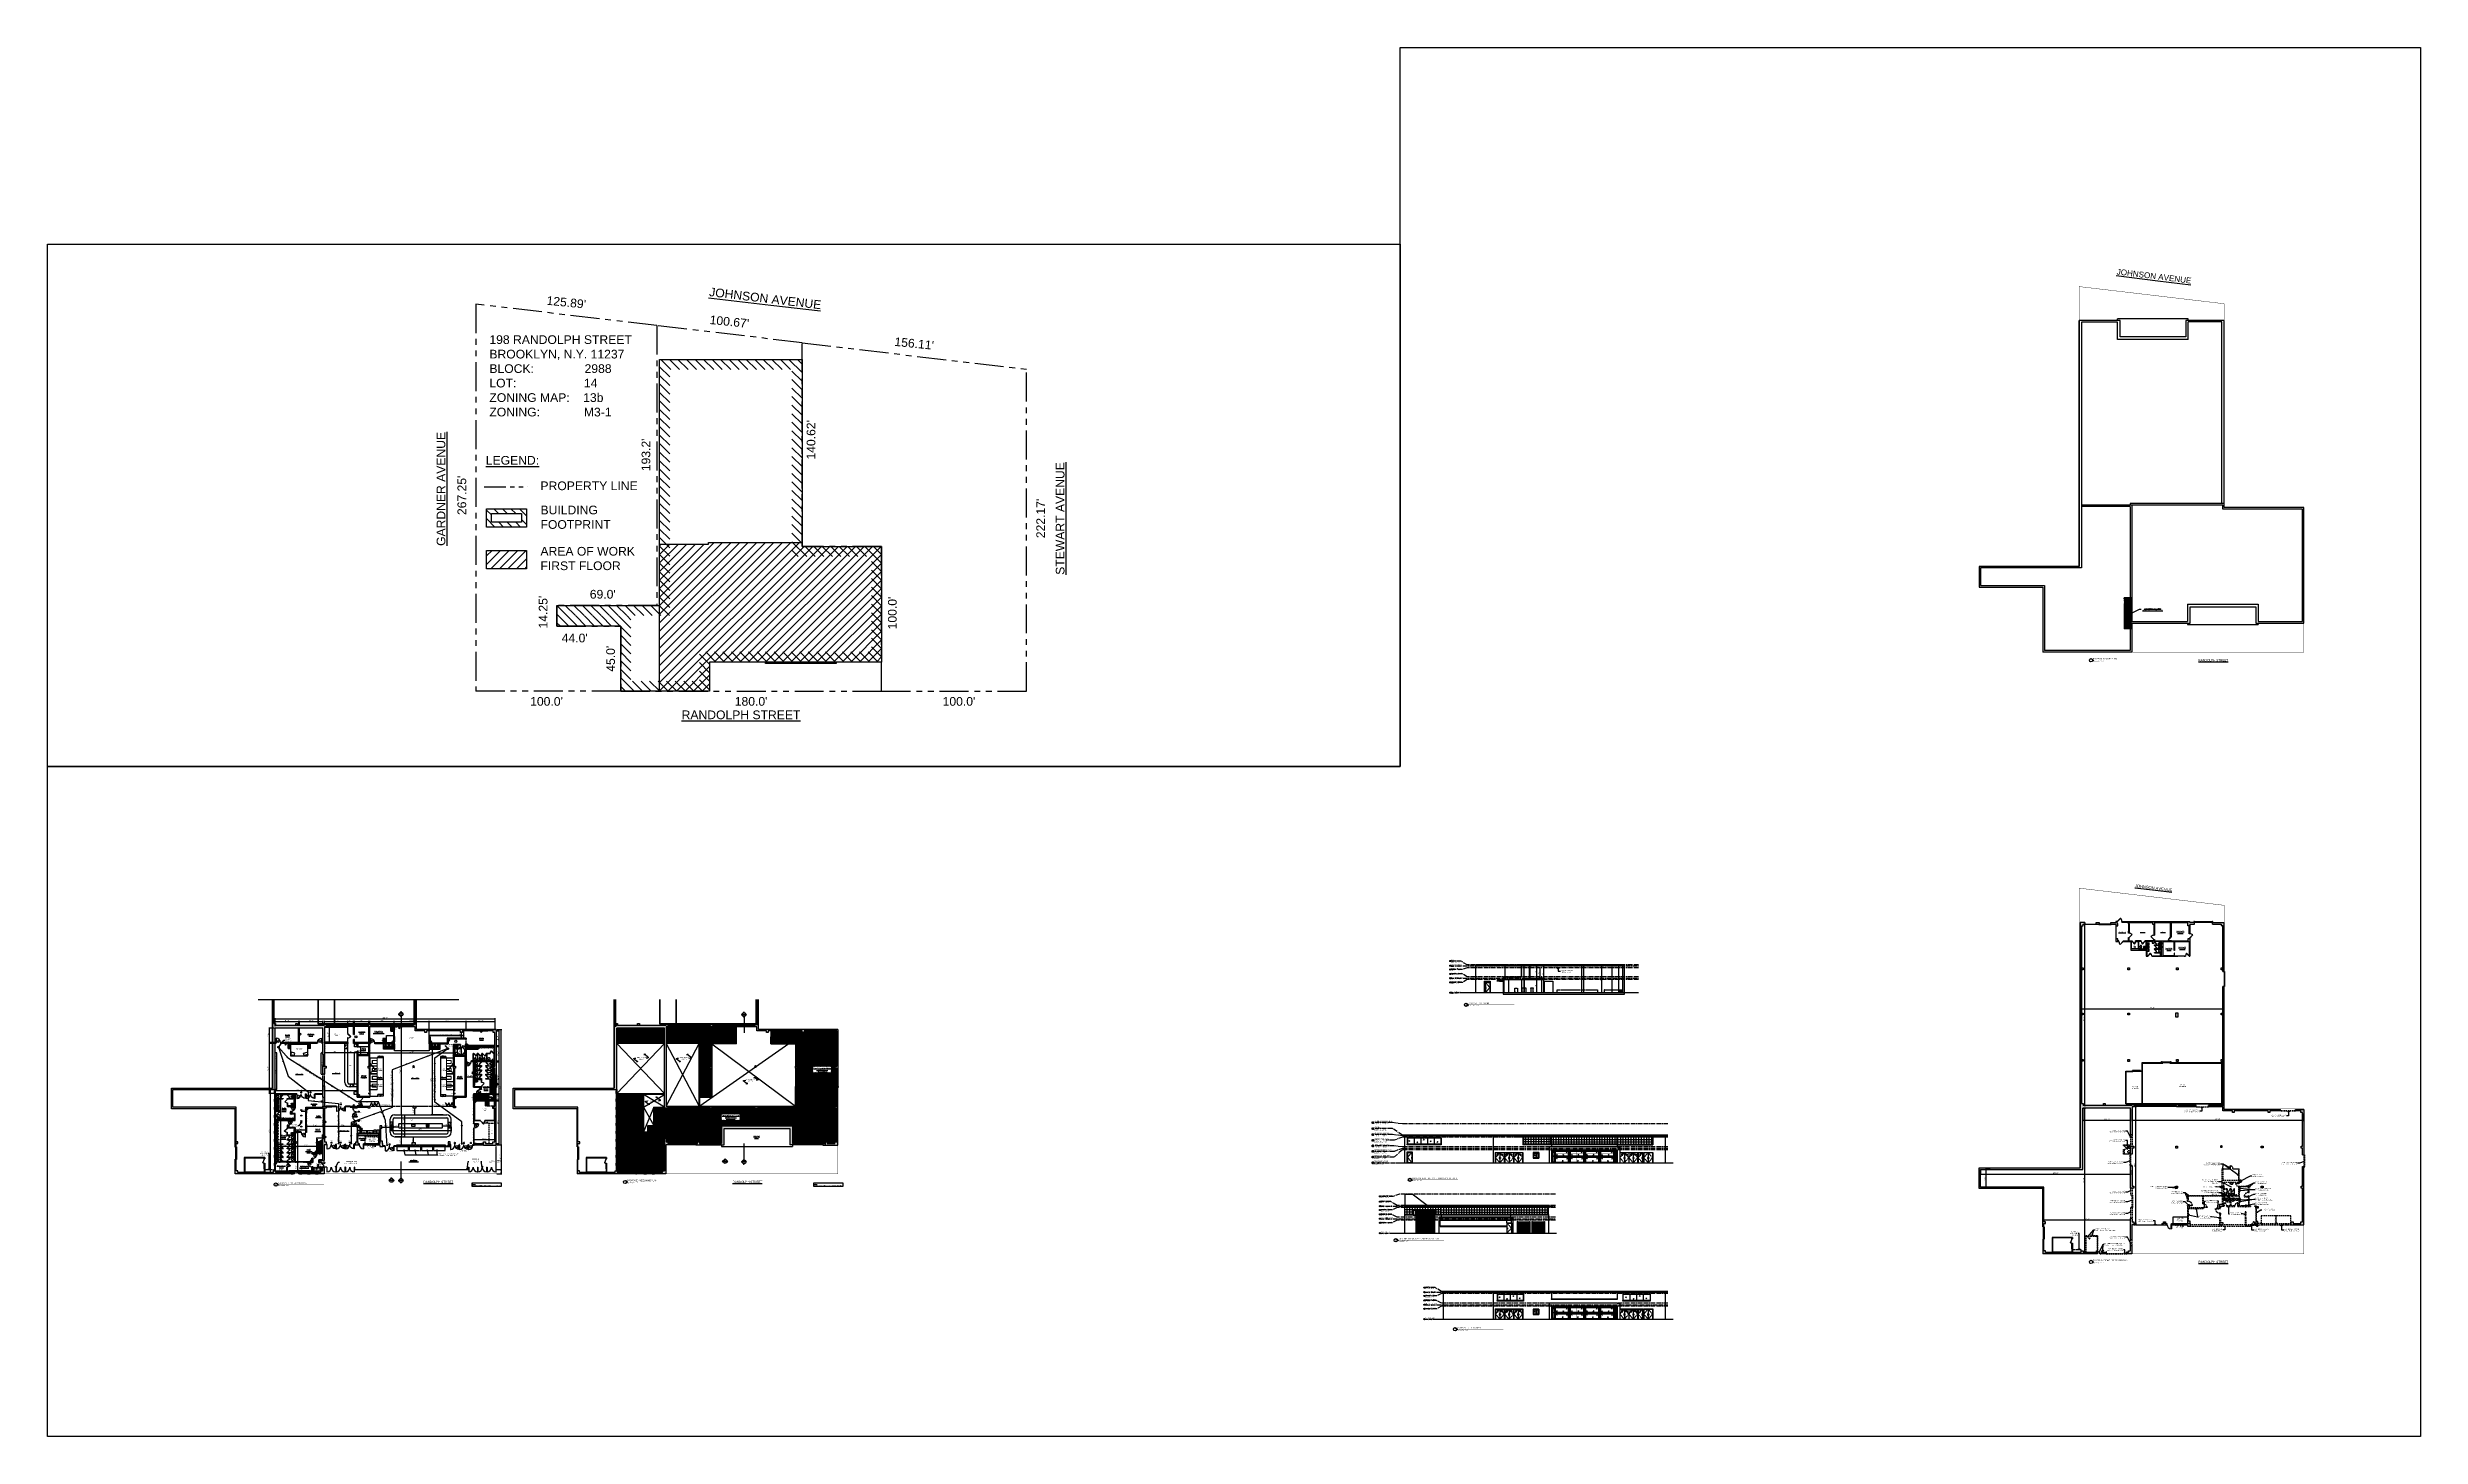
# Model space of a CAD drawing. Header units: inches. Extents: x -5252 to 14398, y -1665 to 9844.
import ezdxf
from ezdxf.enums import TextEntityAlignment as Align

# ---------------------------------------------------------------- set-up
doc = ezdxf.new("R2010")
doc.units = ezdxf.units.IN
doc.header["$LTSCALE"] = 48
doc.header["$MEASUREMENT"] = 0
for name, pattern in [('CENTER', [2, 1.25, -0.25, 0.25, -0.25]), ('CENTER2', [1.125, 0.75, -0.125, 0.125, -0.125]), ('DASHDOT2', [0.5, 0.25, -0.125, 0, -0.125]), ('HIDDEN', [0.375, 0.25, -0.125]), ('HIDDEN2', [0.1875, 0.125, -0.0625]), ('PHANTOM', [2.5, 1.25, -0.25, 0.25, -0.25, 0.25, -0.25])]:
    doc.linetypes.add(name, pattern=pattern)
for name, color, linetype in [('a-anno-symb', 91, 'Continuous'), ('A-Door', 151, 'Continuous'), ('A-Flor-Pfix', 5, 'Continuous'), ('A-Furn', 30, 'Continuous'), ('A-Sect-Mcut', 1, 'Continuous'), ('ABOVE', 8, 'HIDDEN'), ('CAPACITY SIGN', 1, 'Continuous'), ('Counter', 1, 'Continuous'), ('Demo', 8, 'HIDDEN'), ('DIM', 5, 'Continuous'), ('Dimensions', 5, 'Continuous'), ('Door', 5, 'Continuous'), ('door symbol', 91, 'Continuous'), ('E-1', 150, 'Continuous'), ('E-2', 2, 'Continuous'), ('E-3', 6, 'Continuous'), ('E-4', 1, 'Continuous'), ('E-5', 5, 'Continuous'), ('E-6', 8, 'Continuous'), ('E3', 8, 'Continuous'), ('Equipment', 8, 'Continuous'), ('EXIT-SIGNS', 1, 'Continuous'), ('Hatch', 9, 'Continuous'), ('Kitchen', 5, 'Continuous'), ('Kitchen-Equipment', 5, 'Continuous'), ('PA - Option 01', 1, 'Continuous'), ('PA-EMERGENCY-LIGHTS', 1, 'Continuous'), ('PLUMBING', 5, 'Continuous'), ('PROPERTY LINE', 2, 'PHANTOM'), ('SPACE-AREA', 3, 'Continuous'), ('Stair-Exist', 8, 'Continuous'), ('STAIRS', 5, 'Continuous'), ('TB1', 31, 'Continuous'), ('TEXT', 1, 'Continuous'), ('TOILET-FLOOR', 5, 'Continuous'), ('Wall-Exist', 6, 'Continuous'), ('Wall-Exist-Full', 6, 'Continuous'), ('Wall-Full', 2, 'Continuous'), ('Wall-New', 2, 'Continuous'), ('WALL-PATT', 8, 'Continuous'), ('Wall-Type', 231, 'Continuous'), ('Window', 150, 'Continuous')]:
    doc.layers.add(name, color=color, linetype=linetype)
for name, color, linetype, lineweight in [('A-Glaz', 151, 'Continuous', 25), ('PA-PATH', 4, 'CENTER', 35), ('PA-Text', 1, 'Continuous', 5), ('Seating', 5, 'Continuous', 9), ('Wall-Exist-Low', 1, 'Continuous', 20)]:
    doc.layers.add(name, color=color, linetype=linetype, lineweight=lineweight)
doc.styles.add('ARCHSTYL', font='archstyl.shx')
doc.styles.add('ARIAL', font='arial.ttf')
doc.styles.add('ATTR', font='stylu.ttf', dxfattribs={"width": 0.8, "height": 0.7})
doc.styles.add('DIMTEXT', font='arial.ttf')
doc.styles.add('ROMANS', font='romans.shx')
doc.styles.get("Standard").update_dxf_attribs({"font": 'arial.ttf'})
doc.styles.add('STYLUSBT', font='stylu.ttf')
doc.styles.add('SWA-STND', font='arial.ttf')
doc.linetypes.add('FENCE', pattern='A,0.5,-0.1,["X",Standard,S=0.1,R=0,X=-0.035,Y=-0.05],-0.1', length=0.7)
doc.dimstyles.new('PA-DIM', dxfattribs={"dimtxt": 5, "dimasz": 5, "dimexe": 3, "dimexo": 0, "dimgap": 1, "dimtad": 1, "dimdec": 0, "dimzin": 3, "dimdsep": 46, "dimlunit": 4, "dimtxsty": 'STYLUSBT', "dimblk": 'ARCHTICK', "dimcen": 0.09, "dimclrd": 256, "dimclre": 256, "dimclrt": 1, "dimadec": 0, "dimazin": 0, "dimtfac": 1, "dimtdec": 0, "dimtix": 1, "dimtmove": 1, "dimatfit": 3, "dimldrblk": 'OPEN90', "dimfxl": 1, "dimfrac": 1, "dimtolj": 1, "dimtzin": 0, "dimarcsym": 0})
doc.dimstyles.new('SWA Standard$7', dxfattribs={"dimscale": 96, "dimtxt": 0.09375, "dimasz": 0.125, "dimexe": 0.046875, "dimexo": 0.046875, "dimgap": 0.03125, "dimtad": 0, "dimdec": 3, "dimzin": 3, "dimdsep": 46, "dimlunit": 4, "dimtxsty": 'ARCHSTYL', "dimblk": 'ARCHTICK', "dimcen": 0.0625, "dimdle": 0.046875, "dimclrd": 5, "dimclre": 5, "dimclrt": 1, "dimazin": 0, "dimtfac": 1, "dimtdec": 3, "dimtmove": 2, "dimatfit": 3, "dimfxl": 1, "dimtolj": 1, "dimtzin": 0, "dimarcsym": 0})
doc.dimstyles.new('SWA-48', dxfattribs={"dimscale": 0, "dimtxt": 10, "dimasz": 6, "dimexe": 6, "dimexo": 6, "dimgap": 4, "dimtad": 1, "dimdec": 0, "dimzin": 3, "dimdsep": 46, "dimlunit": 4, "dimtxsty": 'SWA-STND', "dimblk": 'ARCHTICK', "dimcen": 6, "dimclrd": 5, "dimclre": 5, "dimclrt": 1, "dimadec": 0, "dimazin": 0, "dimtfac": 1, "dimtdec": 0, "dimtix": 1, "dimtofl": 0, "dimtmove": 2, "dimatfit": 3, "dimfxl": 1, "dimtolj": 1, "dimtzin": 0, "dimlwd": -1, "dimlwe": -1, "dimarcsym": 0})
pattern_1 = [(0, (-4935.5524, 6553.8595), (0, 3.125), [])]
pattern_2 = [(45, (0, -1965.7556), (-5.303301, 5.303301), [])]

# ---------------------------------------------------------------- blocks, each defined once
blk = doc.blocks.new('Anno_Datum')
at = {"linetype": 'ByBlock', "lineweight": -2}
h = blk.add_hatch(dxfattribs=at)
h.set_pattern_fill('_USER', color=0, scale=0.008, angle=-90, style=0, pattern_type=0)
h.set_pattern_definition([(270, (0, 0), (0.008, -1e-18), [])])
h.paths.add_polyline_path([(0, 0), (0, 0.5, 0.4142136), (-0.5, 0)])
h.paths.add_polyline_path([(0.5, 0), (0, 0), (0, -0.5, 0.4142136)])
at = {"color": 0, "linetype": 'ByBlock', "lineweight": -2}
for p, q in [((-0.75, 0), (0.75, 0)), ((0, 0.75), (0, -0.75)), ((0, 0), (0.5, 0)), ((0, 0), (0.5, 0))]:
    blk.add_line(p, q, dxfattribs=at)
blk.add_circle((0, 0), 0.5, dxfattribs=at)
blk = doc.blocks.new('Anno_Title_T1')
at = {"color": 0, "linetype": 'ByBlock', "lineweight": -2}
blk.add_lwpolyline([(2.75, 0), (3.75, 0)], dxfattribs=at)
at = {"color": 0, "linetype": 'ByBlock', "lineweight": -2, "style": 'ROMANS'}
blk.add_attdef('TITLE', (2.75, 0.5), '', height=1.25, dxfattribs=at)
blk.add_attdef('SCALE', text='', height=0.75, dxfattribs=at).set_placement((2.75, -0.5), align=Align.TOP_LEFT)
blk = doc.blocks.new('Anno_Title_A1')
at = {"color": 0, "linetype": 'ByBlock', "lineweight": -2}
blk.add_circle((0, 0), 2.25, dxfattribs=at)
blk.add_circle((0, 0), 2.25, dxfattribs=at)
at = {"color": 0, "linetype": 'ByBlock', "lineweight": -2, "style": 'ROMANS'}
blk.add_attdef('NUMBER', text='', height=1.25, dxfattribs=at).set_placement((0, 0), align=Align.MIDDLE)
blk = doc.blocks.new('_ArchTick')
at = {"color": 0, "linetype": 'ByBlock', "const_width": 0.219}
blk.add_lwpolyline([(-0.5, -0.5), (0.5, 0.5)], dxfattribs=at)
blk = doc.blocks.new('*D2400')
at = {"layer": 'Defpoints', "color": 0, "transparency": 16777216}
for p in [(7125, 2237), (7066, 2133), (7077, 2133)]:
    blk.add_point(p, dxfattribs=at)
at = {"layer": 'Dimensions', "color": 5, "transparency": 16777216}
for p, q in [((7119, 2237), (7071, 2237)), ((7077, 2237), (7077, 2133)), ((7072, 2133), (7083, 2133))]:
    blk.add_line(p, q, dxfattribs=at)
at = {"layer": 'Dimensions', "color": 5, "transparency": 16777216, "xscale": 6, "yscale": 6, "zscale": 6}
for p, rotation in [((7077, 2237), 90), ((7077, 2133), 270)]:
    blk.add_blockref('_ArchTick', p, dxfattribs=dict(at, rotation=rotation))
at = {"layer": 'Dimensions', "color": 1, "transparency": 16777216, "insert": (7069, 2185), "char_height": 8, "attachment_point": 5, "rotation": 90, "style": 'SWA-STND'}
blk.add_mtext('\\A1;8\'-8"', dxfattribs=at)
blk = doc.blocks.new('*D2401')
at = {"layer": 'Defpoints', "color": 0, "transparency": 16777216}
for p in [(7077, 2121), (7077, 2013), (7077, 2013)]:
    blk.add_point(p, dxfattribs=at)
at = {"layer": 'Dimensions', "color": 5, "transparency": 16777216}
blk.add_line((7077, 2121), (7077, 2013), dxfattribs=at)
at = {"layer": 'Dimensions', "color": 5, "transparency": 16777216, "xscale": 6, "yscale": 6, "zscale": 6}
for p, rotation in [((7077, 2121), 90), ((7077, 2013), 270)]:
    blk.add_blockref('_ArchTick', p, dxfattribs=dict(at, rotation=rotation))
at = {"layer": 'Dimensions', "color": 1, "transparency": 16777216, "insert": (7069, 2067), "char_height": 8, "attachment_point": 5, "rotation": 90, "style": 'SWA-STND'}
blk.add_mtext('\\A1;9\'-0"', dxfattribs=at)
blk = doc.blocks.new('*D2402')
at = {"layer": 'Defpoints', "color": 0, "transparency": 16777216}
for p in [(7618, 2237), (7632, 2237), (7632, 2013)]:
    blk.add_point(p, dxfattribs=at)
at = {"layer": 'Dimensions', "color": 5, "transparency": 16777216}
for p, q in [((7626, 2237), (7612, 2237)), ((7618, 2013), (7618, 2237)), ((7626, 2013), (7612, 2013))]:
    blk.add_line(p, q, dxfattribs=at)
at = {"layer": 'Dimensions', "color": 5, "transparency": 16777216, "xscale": 6, "yscale": 6, "zscale": 6}
for p, rotation in [((7618, 2237), 90), ((7618, 2013), 270)]:
    blk.add_blockref('_ArchTick', p, dxfattribs=dict(at, rotation=rotation))
at = {"layer": 'Dimensions', "color": 1, "transparency": 16777216, "insert": (7610, 2125), "char_height": 8, "attachment_point": 5, "rotation": 90, "style": 'SWA-STND'}
blk.add_mtext('\\A1;18\'-8"', dxfattribs=at)
blk = doc.blocks.new('*D2403')
at = {"layer": 'Defpoints', "color": 0, "transparency": 16777216}
for p in [(7104, 2219), (7104, 2133), (7136, 2133)]:
    blk.add_point(p, dxfattribs=at)
at = {"layer": 'Dimensions', "color": 5, "transparency": 16777216}
for p, q in [((7104, 2219), (7104, 2133)), ((7130, 2133), (7098, 2133))]:
    blk.add_line(p, q, dxfattribs=at)
at = {"layer": 'Dimensions', "color": 5, "transparency": 16777216, "xscale": 6, "yscale": 6, "zscale": 6}
for p, rotation in [((7104, 2219), 90), ((7104, 2133), 270)]:
    blk.add_blockref('_ArchTick', p, dxfattribs=dict(at, rotation=rotation))
at = {"layer": 'Dimensions', "color": 1, "transparency": 16777216, "insert": (7096, 2176), "char_height": 8, "attachment_point": 5, "rotation": 90, "style": 'SWA-STND'}
blk.add_mtext('\\A1;7\'-2"', dxfattribs=at)
blk = doc.blocks.new('A$C1289403D')
for p, q in [((0, 16), (0, 0)), ((19, 18), (2, 18)), ((2, 15), (3, 4)), ((3, 16), (17, 16)), ((4, 3), (16, 3)), ((18, 15), (17, 4)), ((20, 0), (20, 16)), ((0, 0), (20, 0))]:
    blk.add_line(p, q)
for centre, radius in [((8, 2), 0.5), ((10, 6), 0.75), ((12, 2), 0.5)]:
    blk.add_circle(centre, radius)
for centre, radius, start, end in [((2, 16), 1.5, 90, 180), ((3, 15), 1, 90, 187.8533), ((4, 4), 1, 187.8533, 270), ((16, 4), 1, 270, 352.1467), ((17, 15), 1, 352.1467, 90), ((19, 16), 1.5, 0, 90)]:
    blk.add_arc(centre, radius, start, end)
blk = doc.blocks.new('A$C3AD91150')
at = {"color": 0, "linetype": 'ByBlock', "lineweight": -2}
for points in [[(10, 1), (10, 0, -0.198912), (9, 0), (-9, 0, -0.198912), (-10, 0), (-10, 1, -0.198912), (-10, 1), (-10, 8, -0.198912), (-10, 8), (-10, 9, -0.198912), (-9, 9), (-6, 9, -0.069687), (-6, 9), (-3, 8, 0.069687), (-2, 8), (2, 8, 0.069687), (3, 8), (6, 9, -0.069687), (6, 9), (9, 9, -0.198912), (10, 9), (10, 8, -0.198912), (10, 8), (10, 1, -0.198912)], [(0, 27, -0.117036), (3, 26, -0.104338), (5, 25, -0.09029), (7, 22, -0.09898), (7, 18, -0.08237), (6, 15, -0.09029), (5, 12, -0.104338), (3, 11, -0.117036), (0, 10, -0.117036), (-3, 11, -0.104338), (-5, 12, -0.09029), (-6, 15, -0.08237), (-7, 18, -0.08237), (-6, 22, -0.09029), (-5, 25, -0.104338), (-3, 26, -0.117036)]]:
    blk.add_lwpolyline(points, format="xyb", close=True, dxfattribs=at)
blk = doc.blocks.new('Urinal Toilet 2 PV')
for p, q in [((3.85, 0), (6.65, 0)), ((-9, -7), (-7, -7)), ((-7, -7), (-6, -6)), ((-6, -6), (6, -6)), ((-0.98, -2.6501), (-4.9, -2.6501)), ((-4.9, -3.35), (-0.98, -3.35)), ((0.773, -2.3), (4.55, -2.3)), ((4.55, -3.7), (0.784, -3.7)), ((4.2, -0.35), (6.3, -0.35)), ((4.2, -1.6), (4.2, -1.95)), ((6.3, -1.6), (4.2, -1.6)), ((4.2, -1.95), (6.3, -1.95)), ((4.2, -4.05), (4.2, -4.4001)), ((6.3, -4.05), (4.2, -4.05)), ((4.2, -4.4001), (6.3, -4.4001)), ((4.55, -0.35), (4.55, -1.6)), ((4.55, -1.95), (4.55, -4.05)), ((5.95, -1.6), (5.95, -0.35)), ((5.95, -4.05), (5.95, -1.95)), ((6, -6), (7, -7)), ((6.3, -1.95), (6.3, -1.6)), ((6.3, -4.4001), (6.3, -4.05)), ((7, -7), (9, -7))]:
    blk.add_line(p, q)
blk.add_lwpolyline([(-9, -7), (-9, 0), (9, 0), (9, -7)])
blk.add_circle((0, -3), 1.05)
for centre, radius, start, end in [((4.215, 0.0154), 0.3657, 182.4084, 267.5916), ((6.285, 0.0154), 0.3657, 272.4084, 357.5916), ((0, -6), 6, 180, 0), ((-4.9, -3), 0.35, 90, 270), ((0, -6), 4.5, 180, 0), ((0, -3), 1.75, 22.85047, 168.577), ((0, -3), 1.75, 191.8763, 336.5863)]:
    blk.add_arc(centre, radius, start, end)
at = {"style": 'ATTR', "width": 0.8, "flags": 9}
blk.add_attdef('ESTCODE', (0, 0), '', height=0.00000036, dxfattribs=at)
blk = doc.blocks.new('*D2630')
at = {"layer": 'Defpoints', "color": 0, "transparency": 16777216}
for p in [(12010, 1067), (13421, 1019), (12010, 954)]:
    blk.add_point(p, dxfattribs=at)
at = {"layer": 'Dimensions', "color": 5, "transparency": 16777216}
for p, q in [((12010, 1061), (12010, 948)), ((13421, 1013), (13421, 948)), ((13421, 954), (12010, 954))]:
    blk.add_line(p, q, dxfattribs=at)
at = {"layer": 'Dimensions', "color": 5, "transparency": 16777216, "xscale": 6, "yscale": 6, "zscale": 6, "rotation": 180}
blk.add_blockref('_ArchTick', (12010, 954), dxfattribs=at)
at = {"layer": 'Dimensions', "color": 5, "transparency": 16777216, "xscale": 6, "yscale": 6, "zscale": 6}
blk.add_blockref('_ArchTick', (13421, 954), dxfattribs=at)
at = {"layer": 'Dimensions', "color": 1, "transparency": 16777216, "insert": (12715, 963), "char_height": 10, "attachment_point": 5, "style": 'SWA-STND'}
blk.add_mtext('\\A1;117\'-7"', dxfattribs=at)
blk = doc.blocks.new('*D2631')
at = {"layer": 'Defpoints', "color": 0, "transparency": 16777216}
for p in [(11601, 1057), (11997, 1057), (11601, 954)]:
    blk.add_point(p, dxfattribs=at)
at = {"layer": 'Dimensions', "color": 5, "transparency": 16777216}
for p, q in [((11601, 1051), (11601, 948)), ((11997, 1051), (11997, 948)), ((11997, 954), (11601, 954))]:
    blk.add_line(p, q, dxfattribs=at)
at = {"layer": 'Dimensions', "color": 5, "transparency": 16777216, "xscale": 6, "yscale": 6, "zscale": 6, "rotation": 180}
blk.add_blockref('_ArchTick', (11601, 954), dxfattribs=at)
at = {"layer": 'Dimensions', "color": 5, "transparency": 16777216, "xscale": 6, "yscale": 6, "zscale": 6}
blk.add_blockref('_ArchTick', (11997, 954), dxfattribs=at)
at = {"layer": 'Dimensions', "color": 1, "transparency": 16777216, "insert": (11799, 963), "char_height": 10, "attachment_point": 5, "style": 'SWA-STND'}
blk.add_mtext('\\A1;32\'-11"', dxfattribs=at)
blk = doc.blocks.new('*D2629')
at = {"layer": 'Defpoints', "color": 0, "transparency": 16777216}
for p in [(11601, 1057), (11618, 1057), (11625, -139)]:
    blk.add_point(p, dxfattribs=at)
at = {"layer": 'Dimensions', "color": 5, "transparency": 16777216}
for p, q in [((11607, 1057), (11624, 1057)), ((11618, -139), (11618, 1057)), ((11619, -139), (11612, -139))]:
    blk.add_line(p, q, dxfattribs=at)
at = {"layer": 'Dimensions', "color": 5, "transparency": 16777216, "xscale": 6, "yscale": 6, "zscale": 6}
for p, rotation in [((11618, 1057), 90), ((11618, -139), 270)]:
    blk.add_blockref('_ArchTick', p, dxfattribs=dict(at, rotation=rotation))
at = {"layer": 'Dimensions', "color": 1, "transparency": 16777216, "insert": (11609, 459), "char_height": 10, "attachment_point": 5, "rotation": 90, "style": 'SWA-STND'}
blk.add_mtext('\\A1;99\'-8"', dxfattribs=at)
blk = doc.blocks.new('*D2632')
at = {"layer": 'Defpoints', "color": 0, "transparency": 16777216}
for p in [(12024, 1069), (12040, 1069), (12024, 102)]:
    blk.add_point(p, dxfattribs=at)
at = {"layer": 'Dimensions', "color": 5, "transparency": 16777216}
for p, q in [((12030, 1069), (12046, 1069)), ((12040, 102), (12040, 1069)), ((12030, 102), (12046, 102))]:
    blk.add_line(p, q, dxfattribs=at)
at = {"layer": 'Dimensions', "color": 5, "transparency": 16777216, "xscale": 6, "yscale": 6, "zscale": 6}
for p, rotation in [((12040, 1069), 90), ((12040, 102), 270)]:
    blk.add_blockref('_ArchTick', p, dxfattribs=dict(at, rotation=rotation))
at = {"layer": 'Dimensions', "color": 1, "transparency": 16777216, "insert": (12031, 585), "char_height": 10, "attachment_point": 5, "rotation": 90, "style": 'SWA-STND'}
blk.add_mtext('\\A1;80\'-7"', dxfattribs=at)
blk = doc.blocks.new('Ur-Wm')
for p, q in [((9, -0.5), (-9, -0.5)), ((-9, -0.5), (-9, -9.5)), ((-9, -9.5), (-5, -9.5)), ((-5, -9.5), (-1.5, -12.5)), ((-1.5, -12.5), (1, -12.5)), ((1, -12.5), (5, -9.5)), ((9, -9.5), (5, -9.5)), ((9, -0.5), (9, -9.5))]:
    blk.add_line(p, q)
blk = doc.blocks.new('*D2637')
at = {"layer": 'Defpoints', "color": 0, "transparency": 16777216}
for p in [(11604, 2582), (11618, 2582), (11605, 1079)]:
    blk.add_point(p, dxfattribs=at)
at = {"layer": 'Wall-Exist', "color": 5, "transparency": 16777216}
for p, q in [((11610, 2582), (11624, 2582)), ((11618, 1079), (11618, 2582)), ((11611, 1079), (11624, 1079))]:
    blk.add_line(p, q, dxfattribs=at)
at = {"layer": 'Wall-Exist', "color": 5, "transparency": 16777216, "xscale": 6, "yscale": 6, "zscale": 6}
for p, rotation in [((11618, 2582), 90), ((11618, 1079), 270)]:
    blk.add_blockref('_ArchTick', p, dxfattribs=dict(at, rotation=rotation))
at = {"layer": 'Wall-Exist', "color": 1, "transparency": 16777216, "insert": (11608, 1797), "char_height": 10, "attachment_point": 5, "rotation": 90, "style": 'SWA-STND'}
blk.add_mtext('\\A1;125\'-3"', dxfattribs=at)
blk = doc.blocks.new('*D2638')
at = {"layer": 'Defpoints', "color": 0, "transparency": 16777216}
for p in [(11590, 1877), (11590, 1844), (12760, 1844)]:
    blk.add_point(p, dxfattribs=at)
at = {"layer": 'Wall-Exist', "color": 5, "transparency": 16777216}
for p, q in [((11590, 1850), (11590, 1883)), ((12760, 1877), (11590, 1877)), ((12760, 1850), (12760, 1883))]:
    blk.add_line(p, q, dxfattribs=at)
at = {"layer": 'Wall-Exist', "color": 5, "transparency": 16777216, "xscale": 6, "yscale": 6, "zscale": 6, "rotation": 180}
blk.add_blockref('_ArchTick', (11590, 1877), dxfattribs=at)
at = {"layer": 'Wall-Exist', "color": 5, "transparency": 16777216, "xscale": 6, "yscale": 6, "zscale": 6}
blk.add_blockref('_ArchTick', (12760, 1877), dxfattribs=at)
at = {"layer": 'Wall-Exist', "color": 1, "transparency": 16777216, "insert": (12175, 1886), "char_height": 10, "attachment_point": 5, "style": 'SWA-STND'}
blk.add_mtext('\\A1;97\'-6"', dxfattribs=at)
blk = doc.blocks.new('*D2639')
at = {"layer": 'Defpoints', "color": 0, "transparency": 16777216}
for p in [(11279, 141), (11279, 129), (11994, 141)]:
    blk.add_point(p, dxfattribs=at)
at = {"layer": 'Wall-Exist', "color": 5, "transparency": 16777216}
for p, q in [((11279, 135), (11279, 123)), ((11994, 129), (11279, 129)), ((11994, 135), (11994, 123))]:
    blk.add_line(p, q, dxfattribs=at)
at = {"layer": 'Wall-Exist', "color": 5, "transparency": 16777216, "xscale": 6, "yscale": 6, "zscale": 6, "rotation": 180}
blk.add_blockref('_ArchTick', (11279, 129), dxfattribs=at)
at = {"layer": 'Wall-Exist', "color": 5, "transparency": 16777216, "xscale": 6, "yscale": 6, "zscale": 6}
blk.add_blockref('_ArchTick', (11994, 129), dxfattribs=at)
at = {"layer": 'Wall-Exist', "color": 1, "transparency": 16777216, "insert": (11637, 138), "char_height": 10, "attachment_point": 5, "style": 'SWA-STND'}
blk.add_mtext('\\A1;59\'-7"', dxfattribs=at)
blk = doc.blocks.new('*D2640')
at = {"layer": 'Defpoints', "color": 0, "transparency": 16777216}
for p in [(10800, 548), (10839, 548), (10839, 401)]:
    blk.add_point(p, dxfattribs=at)
at = {"layer": 'Wall-Exist', "color": 5, "transparency": 16777216}
for p, q in [((10833, 548), (10794, 548)), ((10833, 401), (10794, 401)), ((10800, 401), (10800, 548))]:
    blk.add_line(p, q, dxfattribs=at)
at = {"layer": 'Wall-Exist', "color": 5, "transparency": 16777216, "xscale": 6, "yscale": 6, "zscale": 6}
for p, rotation in [((10800, 548), 90), ((10800, 401), 270)]:
    blk.add_blockref('_ArchTick', p, dxfattribs=dict(at, rotation=rotation))
at = {"layer": 'Wall-Exist', "color": 1, "transparency": 16777216, "insert": (10791, 475), "char_height": 10, "attachment_point": 5, "rotation": 90, "style": 'SWA-STND'}
blk.add_mtext('\\A1;12\'-3"', dxfattribs=at)
blk = doc.blocks.new('*D2641')
at = {"layer": 'Defpoints', "color": 0, "transparency": 16777216}
for p in [(10755, 548), (11997, 548), (11997, 509)]:
    blk.add_point(p, dxfattribs=at)
at = {"layer": 'Wall-Exist', "color": 5, "transparency": 16777216}
for p, q in [((10755, 542), (10755, 503)), ((10755, 509), (11997, 509)), ((11997, 542), (11997, 503))]:
    blk.add_line(p, q, dxfattribs=at)
at = {"layer": 'Wall-Exist', "color": 5, "transparency": 16777216, "xscale": 6, "yscale": 6, "zscale": 6, "rotation": 180}
blk.add_blockref('_ArchTick', (10755, 509), dxfattribs=at)
at = {"layer": 'Wall-Exist', "color": 5, "transparency": 16777216, "xscale": 6, "yscale": 6, "zscale": 6}
blk.add_blockref('_ArchTick', (11997, 509), dxfattribs=at)
at = {"layer": 'Wall-Exist', "color": 1, "transparency": 16777216, "insert": (11376, 519), "char_height": 10, "attachment_point": 5, "style": 'SWA-STND'}
blk.add_mtext('\\A1;103\'-6"', dxfattribs=at)
blk = doc.blocks.new('EXIT')
at = {"layer": 'EXIT-SIGNS'}
h = blk.add_hatch(color=251, dxfattribs=at)
h.paths.add_polyline_path([(6558, 28), (6558, 23, 0.414214), (6563, 28)])
h.paths.add_polyline_path([(6552, 28), (6558, 28), (6558, 34, 0.414214)])
for p, q in [((6567, 28), (6548, 28)), ((6558, 38), (6558, 19))]:
    blk.add_line(p, q, dxfattribs=at)
blk.add_circle((6558, 28), 5.4, dxfattribs=at)
blk = doc.blocks.new('*D5049')
at = {"layer": 'Defpoints', "color": 0, "transparency": 16777216}
for p in [(1046, 1696), (1046, 1672), (1284, 1682)]:
    blk.add_point(p, dxfattribs=at)
at = {"layer": 'Dimensions', "color": 5, "transparency": 16777216}
for p, q in [((1046, 1690), (1046, 1666)), ((1284, 1672), (1046, 1672)), ((1284, 1676), (1284, 1666))]:
    blk.add_line(p, q, dxfattribs=at)
at = {"layer": 'Dimensions', "color": 5, "transparency": 16777216, "xscale": 6, "yscale": 6, "zscale": 6, "rotation": 180}
blk.add_blockref('_ArchTick', (1046, 1672), dxfattribs=at)
at = {"layer": 'Dimensions', "color": 5, "transparency": 16777216, "xscale": 6, "yscale": 6, "zscale": 6}
blk.add_blockref('_ArchTick', (1284, 1672), dxfattribs=at)
at = {"layer": 'Dimensions', "color": 1, "transparency": 16777216, "insert": (1165, 1682), "char_height": 10, "attachment_point": 5, "style": 'SWA-STND'}
blk.add_mtext('\\A1;19\'-10"', dxfattribs=at)
blk = doc.blocks.new('*D5050')
at = {"layer": 'Defpoints', "color": 0, "transparency": 16777216}
for p in [(-188, 799), (-188, 799), (-144, 799)]:
    blk.add_point(p, dxfattribs=at)
at = {"layer": 'Dimensions', "color": 5, "transparency": 16777216}
blk.add_line((-144, 799), (-188, 799), dxfattribs=at)
at = {"layer": 'Dimensions', "color": 5, "transparency": 16777216, "xscale": 6, "yscale": 6, "zscale": 6, "rotation": 180}
blk.add_blockref('_ArchTick', (-188, 799), dxfattribs=at)
at = {"layer": 'Dimensions', "color": 5, "transparency": 16777216, "xscale": 6, "yscale": 6, "zscale": 6}
blk.add_blockref('_ArchTick', (-144, 799), dxfattribs=at)
at = {"layer": 'Dimensions', "color": 1, "transparency": 16777216, "insert": (-166, 808), "char_height": 10, "attachment_point": 5, "style": 'SWA-STND'}
blk.add_mtext('\\A1;3\'-8"', dxfattribs=at)
blk = doc.blocks.new('Wc-Wm')
for p, q in [((-7, -1), (7, -1)), ((-7, -3), (-7, -1)), ((-5, -6), (-7, -3)), ((-7, -13), (-5, -8)), ((-5, -8), (-5, -6)), ((5, -6), (7, -3)), ((5, -8), (5, -6)), ((7, -13), (5, -8)), ((7, -3), (7, -1))]:
    blk.add_line(p, q)
for centre, radius, start, end in [((3, -16), 10.5, 161.1646, 180), ((3, -16), 10.5, 180, 198.8354), ((6, -16), 13.2, 194.9626, 211.7838), ((4, -17), 11.3, 214.6359, 233.9389), ((0, -21), 5.93, 243.2988, 270), ((0, -21), 5.93, 270, 296.7012), ((-4, -17), 11.3, 306.0611, 325.3641), ((-7, -16), 14, 327.6462, 344.7553), ((-3, -16), 10.5, 360, 18.8354), ((-1, -17), 8.05, 341.1646, 3.7754)]:
    blk.add_arc(centre, radius, start, end)
blk = doc.blocks.new('R-Lav')
for points in [[(0, 8, -0.084101), (4, 7, -0.091322), (7, 6, -0.103814), (9, 3, -0.114782), (10, 0, -0.114782), (9, -3, -0.103814), (7, -6, -0.091322), (4, -7, -0.084101), (0, -8, -0.084101), (-4, -7, -0.091322), (-7, -6, -0.103814), (-9, -3, -0.114782), (-10, 0, -0.114782), (-9, 3, -0.103814), (-7, 6, -0.091322), (-4, 7, -0.084101)], [(0, 7, -0.084101), (3, 7, -0.091322), (6, 5, -0.103814), (8, 3, -0.114782), (9, 0, -0.114782), (8, -3, -0.103814), (6, -5, -0.091322), (3, -7, -0.084101), (0, -7, -0.084101), (-3, -7, -0.091322), (-6, -5, -0.103814), (-8, -3, -0.114782), (-9, 0, -0.114782), (-8, 3, -0.103814), (-6, 5, -0.091322), (-3, 7, -0.084101)], [(0, 3, -0.073018), (3, 3, -0.084057), (5, 2, -0.106512), (7, 0, -0.130573), (7, -2, -0.130573), (7, -4, -0.106512), (5, -6, -0.084057), (3, -7, -0.073018), (0, -7, -0.073018), (-3, -7, -0.084057), (-5, -6, -0.106512), (-7, -4, -0.130573), (-7, -2, -0.130573), (-7, 0, -0.106512), (-5, 2, -0.084057), (-3, 3, -0.073018)]]:
    blk.add_lwpolyline(points, format="xyb", close=True)
blk.add_circle((0, 0), 1)
blk = doc.blocks.new('*D5048')
at = {"layer": 'Defpoints', "color": 0, "transparency": 16777216}
for p in [(-188, 723), (-188, 723), (-144, 723)]:
    blk.add_point(p, dxfattribs=at)
at = {"layer": 'Dimensions', "color": 5, "transparency": 16777216}
blk.add_line((-144, 723), (-188, 723), dxfattribs=at)
at = {"layer": 'Dimensions', "color": 5, "transparency": 16777216, "xscale": 6, "yscale": 6, "zscale": 6, "rotation": 180}
blk.add_blockref('_ArchTick', (-188, 723), dxfattribs=at)
at = {"layer": 'Dimensions', "color": 5, "transparency": 16777216, "xscale": 6, "yscale": 6, "zscale": 6}
blk.add_blockref('_ArchTick', (-144, 723), dxfattribs=at)
at = {"layer": 'Dimensions', "color": 1, "transparency": 16777216, "insert": (-166, 732), "char_height": 10, "attachment_point": 5, "style": 'SWA-STND'}
blk.add_mtext('\\A1;3\'-8"', dxfattribs=at)
blk = doc.blocks.new('*U5045')
at = {"layer": 'A-Door', "color": 151, "linetype": 'Continuous', "lineweight": -3}
for points in [[(2, 0), (0, 0), (0, 5), (2, 5)], [(2, 5), (4, 5), (4, 41), (2, 41)], [(2, 1.5), (2.5, 1.5), (2.5, 3), (2, 3)], [(38, 1.5), (37.5, 1.5), (37.5, 3), (38, 3)], [(38, 0), (40, 0), (40, 5), (38, 5)]]:
    blk.add_lwpolyline(points, close=True, dxfattribs=at)
at = {"layer": 'A-Door', "color": 151, "linetype": 'Continuous', "lineweight": -3, "extrusion": (0, 0, -1)}
blk.add_arc((-2, 5), 36, 90, 180, dxfattribs=at)
blk = doc.blocks.new('*U5043')
at = {"layer": 'A-Door', "color": 151, "linetype": 'Continuous', "lineweight": -3}
for points in [[(2, 0), (0, 0), (0, 5), (2, 5)], [(2, 5), (4, 5), (4, 41), (2, 41)], [(2, 1.5), (2.5, 1.5), (2.5, 3), (2, 3)], [(38, 1.5), (37.5, 1.5), (37.5, 3), (38, 3)], [(38, 0), (40, 0), (40, 5), (38, 5)]]:
    blk.add_lwpolyline(points, close=True, dxfattribs=at)
blk.add_arc((2, 5), 36, 0, 90, dxfattribs=at)
blk = doc.blocks.new('*U5044')
at = {"layer": 'A-Door', "color": 151, "linetype": 'Continuous', "lineweight": -3}
for points in [[(2, 0), (0, 0), (0, 5), (2, 5)], [(2, 5), (4, 5), (4, 41), (2, 41)], [(2, 1.5), (2.5, 1.5), (2.5, 3), (2, 3)], [(38, 1.5), (37.5, 1.5), (37.5, 3), (38, 3)], [(38, 0), (40, 0), (40, 5), (38, 5)]]:
    blk.add_lwpolyline(points, close=True, dxfattribs=at)
blk.add_arc((2, 5), 36, 0, 90, dxfattribs=at)
blk = doc.blocks.new('SH50 SPEAKER')
at = {"layer": 'Equipment'}
for p, q in [((-14, -24), (-3, 0)), ((-3, 0), (-3, -1)), ((-3, 0), (-3, 0)), ((-3, 0), (3, 0)), ((-3, -1), (-3, 0)), ((3, -1), (3, 0)), ((3, 0), (3, 0)), ((3, 0), (14, -24)), ((-3, 0), (-14, -24)), ((-13, -24), (-14, -24)), ((-14, -24), (-13, -24)), ((-14, -24), (-14, -25)), ((-14, -25), (-14, -24)), ((-14, -25), (14, -25)), ((-14, -25), (-14, -25)), ((-14, -26), (-14, -25)), ((14, -26), (-14, -26)), ((-11, -18), (-9, -14)), ((-11, -20), (-11, -20)), ((-11, -20), (-10, -20)), ((-11, -20), (-11, -20)), ((-10, -20), (-11, -20)), ((-10, -23), (-2, -5)), ((-2, -5), (-10, -23)), ((-8, -14), (-10, -18)), ((-9, -19), (-10, -18)), ((-10, -18), (-9, -19)), ((-10, -20), (-10, -20)), ((-10, -20), (-10, -20)), ((-9, -24), (-10, -24)), ((-10, -24), (-9, -24)), ((0, -5), (-9, -24)), ((-9, -24), (0, -5)), ((-9, -19), (-7, -14)), ((-7, -15), (-9, -19)), ((-8, -13), (-7, -14)), ((-7, -14), (-8, -14)), ((-6, -9), (-6, -9)), ((-6, -9), (-5, -9)), ((-5, -9), (-6, -9)), ((-5, -7), (-4, -3)), ((-3, -3), (-5, -7)), ((-4, -8), (-5, -7)), ((-5, -7), (-4, -8)), ((-5, -9), (-5, -9)), ((-5, -9), (-5, -9)), ((-5, -9), (-5, -9)), ((-4, -8), (-2, -4)), ((3, 0), (-3, 0)), ((-3, -2), (-2, -3)), ((-2, -3), (-3, -3)), ((-1, -4), (-3, -8)), ((-2, -3), (-2, -3)), ((-2, -5), (-2, -5)), ((-1, -5), (0, -5)), ((0, -5), (-1, -5)), ((0, -2), (0, -2)), ((0, -2), (0, -2)), ((0, -2), (0, -2)), ((0, -2), (0, -2)), ((0, -2), (0, -2)), ((0, -2), (0, -2)), ((0, -5), (1, -5)), ((9, -24), (0, -5)), ((0, -5), (9, -24)), ((1, -5), (0, -5)), ((3, -8), (1, -4)), ((2, -3), (3, -2)), ((3, -3), (2, -3)), ((2, -3), (2, -3)), ((2, -4), (4, -8)), ((2, -5), (10, -23)), ((2, -5), (2, -5)), ((10, -23), (2, -5)), ((14, -24), (3, 0)), ((5, -7), (3, -3)), ((4, -3), (5, -7)), ((5, -7), (4, -8)), ((4, -8), (5, -7)), ((6, -9), (5, -9)), ((5, -9), (6, -9)), ((5, -9), (5, -9)), ((5, -9), (5, -9)), ((5, -9), (5, -9)), ((6, -9), (6, -9)), ((7, -14), (8, -13)), ((8, -14), (7, -14)), ((7, -14), (9, -19)), ((9, -19), (7, -15)), ((10, -18), (8, -14)), ((9, -14), (11, -18)), ((10, -18), (9, -19)), ((9, -19), (10, -18)), ((10, -24), (9, -24)), ((9, -24), (10, -24)), ((10, -20), (10, -20)), ((11, -20), (10, -20)), ((10, -20), (11, -20)), ((10, -20), (10, -20)), ((10, -20), (10, -20)), ((11, -20), (11, -20)), ((14, -24), (13, -24)), ((13, -24), (14, -24)), ((14, -25), (14, -24)), ((14, -24), (14, -25)), ((14, -25), (14, -25)), ((14, -26), (14, -25))]:
    blk.add_line(p, q, dxfattribs=at)
for points in [[(-14, -24), (-14, -24), (-14, -24), (-14, -24), (-14, -24), (-14, -24), (-14, -24), (-14, -24), (-14, -24)], [(-10, -18), (-10, -18), (-10, -18), (-10, -18), (-10, -18), (-10, -18), (-10, -18), (-11, -18), (-11, -18)], [(-10, -18), (-10, -18), (-10, -18), (-10, -18), (-10, -18), (-10, -18), (-10, -18), (-10, -18), (-10, -18)], [(-10, -23), (-10, -23), (-10, -23), (-10, -23), (-10, -23), (-10, -23), (-10, -23), (-10, -23), (-10, -23)], [(-10, -24), (-10, -24), (-10, -24), (-10, -24), (-10, -24), (-10, -24), (-10, -24), (-10, -24), (-10, -24)], [(-8, -14), (-8, -14), (-8, -14), (-8, -14), (-8, -14), (-8, -14), (-9, -14), (-9, -14), (-9, -14)], [(-9, -19), (-9, -19), (-9, -19), (-9, -19), (-9, -19), (-9, -19), (-9, -19), (-9, -19), (-9, -19)], [(-9, -19), (-9, -19), (-9, -19), (-9, -19), (-9, -19), (-9, -19), (-9, -19), (-9, -19), (-9, -19)], [(-9, -24), (-9, -24), (-9, -24), (-9, -24), (-9, -24), (-9, -24), (-9, -24), (-9, -24), (-9, -24)], [(-9, -24), (-9, -24), (-9, -24), (-9, -24), (-9, -24), (-9, -24), (-9, -24), (-9, -24), (-9, -24)], [(-8, -14), (-8, -14), (-8, -14), (-8, -14), (-8, -14), (-8, -13), (-8, -13), (-8, -13), (-8, -13)], [(-7, -15), (-7, -15), (-7, -14), (-7, -14), (-7, -14), (-7, -14), (-7, -14), (-7, -14), (-7, -14)], [(-7, -14), (-7, -14), (-7, -14), (-7, -14), (-7, -14), (-7, -14), (-7, -14), (-7, -14), (-7, -14)], [(-5, -7), (-5, -7), (-5, -7), (-5, -7), (-5, -7), (-5, -7), (-5, -7), (-5, -7), (-5, -7)], [(-5, -7), (-5, -7), (-5, -7), (-5, -7), (-5, -7), (-5, -7), (-5, -7), (-5, -7), (-5, -7)], [(-3, -3), (-3, -3), (-3, -3), (-3, -3), (-3, -3), (-3, -3), (-3, -3), (-3, -3), (-4, -3)], [(-3, -8), (-3, -8), (-4, -8), (-4, -8), (-4, -8), (-4, -8), (-4, -8), (-4, -8), (-4, -8)], [(-4, -8), (-4, -8), (-4, -8), (-4, -8), (-4, -8), (-4, -8), (-4, -8), (-4, -8), (-4, -8)], [(-3, -2), (-3, -3), (-3, -3), (-3, -3), (-3, -3), (-3, -3), (-3, -3), (-3, -3), (-3, -3)], [(-1, -4), (-2, -4), (-2, -4), (-2, -4), (-2, -4), (-2, -4), (-2, -4), (-2, -4), (-2, -4)], [(-1, -5), (-1, -5), (-1, -5), (-1, -5), (-1, -5), (-1, -5), (-1, -5), (-1, -5), (-1, -5)], [(0, -5), (0, -5), (0, -5), (0, -5), (0, -5), (0, -5), (0, -5), (0, -5), (0, -5)], [(0, -5), (0, -5), (0, -5), (0, -5), (0, -5), (0, -5), (0, -5), (0, -5), (0, -5)], [(0, -5), (0, -5), (0, -5), (0, -5), (0, -5), (0, -5), (0, -5), (0, -5), (0, -5)], [(0, -5), (0, -5), (0, -5), (0, -5), (0, -5), (0, -5), (0, -5), (0, -5), (0, -5)], [(2, -4), (2, -4), (2, -4), (2, -4), (2, -4), (2, -4), (2, -4), (2, -4), (1, -4)], [(1, -5), (1, -5), (1, -5), (1, -5), (1, -5), (1, -5), (1, -5), (1, -5), (1, -5)], [(3, -3), (3, -3), (3, -3), (3, -3), (3, -3), (3, -3), (3, -3), (3, -3), (3, -2)], [(4, -3), (3, -3), (3, -3), (3, -3), (3, -3), (3, -3), (3, -3), (3, -3), (3, -3)], [(4, -8), (4, -8), (4, -8), (4, -8), (4, -8), (4, -8), (4, -8), (3, -8), (3, -8)], [(4, -8), (4, -8), (4, -8), (4, -8), (4, -8), (4, -8), (4, -8), (4, -8), (4, -8)], [(5, -7), (5, -7), (5, -7), (5, -7), (5, -7), (5, -7), (5, -7), (5, -7), (5, -7)], [(5, -7), (5, -7), (5, -7), (5, -7), (5, -7), (5, -7), (5, -7), (5, -7), (5, -7)], [(7, -14), (7, -14), (7, -14), (7, -14), (7, -14), (7, -14), (7, -14), (7, -14), (7, -14)], [(7, -14), (7, -14), (7, -14), (7, -14), (7, -14), (7, -14), (7, -14), (7, -15), (7, -15)], [(8, -13), (8, -13), (8, -13), (8, -13), (8, -14), (8, -14), (8, -14), (8, -14), (8, -14)], [(9, -14), (9, -14), (9, -14), (8, -14), (8, -14), (8, -14), (8, -14), (8, -14), (8, -14)], [(9, -19), (9, -19), (9, -19), (9, -19), (9, -19), (9, -19), (9, -19), (9, -19), (9, -19)], [(9, -19), (9, -19), (9, -19), (9, -19), (9, -19), (9, -19), (9, -19), (9, -19), (9, -19)], [(9, -24), (9, -24), (9, -24), (9, -24), (9, -24), (9, -24), (9, -24), (9, -24), (9, -24)], [(9, -24), (9, -24), (9, -24), (9, -24), (9, -24), (9, -24), (9, -24), (9, -24), (9, -24)], [(11, -18), (11, -18), (10, -18), (10, -18), (10, -18), (10, -18), (10, -18), (10, -18), (10, -18)], [(10, -18), (10, -18), (10, -18), (10, -18), (10, -18), (10, -18), (10, -18), (10, -18), (10, -18)], [(10, -23), (10, -23), (10, -23), (10, -23), (10, -23), (10, -23), (10, -23), (10, -23), (10, -23)], [(10, -24), (10, -24), (10, -24), (10, -24), (10, -24), (10, -24), (10, -24), (10, -24), (10, -24)], [(14, -24), (14, -24), (14, -24), (14, -24), (14, -24), (14, -24), (14, -24), (14, -24), (14, -24)]]:
    blk.add_lwpolyline(points, dxfattribs=at)
for centre, radius in [((-10, -20), 0.391), ((-10, -20), 0.427), ((-5, -9), 0.391), ((-5, -9), 0.427), ((0, -2), 0.391), ((0, -2), 0.427), ((5, -9), 0.391), ((5, -9), 0.427), ((10, -20), 0.391), ((10, -20), 0.427)]:
    blk.add_circle(centre, radius, dxfattribs=at)
for centre, radius, start, end in [((-14, -25), 0.375, 180, 270), ((-10, -18), 0.438, 155, 245), ((-10, -20), 0.109, 208.0928, 268.0928), ((-10, -20), 0.109, 148.0928, 208.0928), ((-10, -20), 0.109, 88.0928, 148.0928), ((-10, -18), 0.188, 155, 245), ((-10, -20), 0.109, 328.0928, 28.0928), ((-10, -20), 0.109, 268.0928, 328.0928), ((-10, -20), 0.109, 28.0928, 88.0928), ((-10, -23), 0.375, 155, 245), ((-10, -23), 0.25, 155, 245), ((-8, -14), 0.438, 65, 155), ((-9, -19), 0.438, 245, 335), ((-9, -19), 0.188, 245, 335), ((-9, -24), 0.375, 245, 335), ((-9, -24), 0.25, 245, 335), ((-8, -14), 0.188, 65, 155), ((-7, -14), 0.438, 335, 65), ((-7, -14), 0.188, 335, 65), ((-5, -7), 0.438, 155, 245), ((-5, -9), 0.109, 120, 180), ((-5, -9), 0.109, 180, 240), ((-5, -7), 0.188, 155, 245), ((-5, -9), 0.109, 300, 0), ((-5, -9), 0.109, 60, 120), ((-5, -9), 0.109, 0, 60), ((-5, -9), 0.109, 240, 300), ((-3, -3), 0.438, 65, 155), ((-4, -8), 0.438, 245, 335), ((-4, -8), 0.188, 245, 335), ((-3, -3), 0.188, 65, 155), ((-2, -3), 0.438, 335, 65), ((-2, -3), 0.188, 335, 65), ((-1, -5), 0.375, 65, 155), ((-1, -5), 0.25, 65, 155), ((0, -2), 0.109, 180, 240), ((0, -2), 0.109, 120, 180), ((0, -2), 0.109, 60, 120), ((0, -2), 0.109, 0, 60), ((0, -2), 0.109, 300, 0), ((0, -2), 0.109, 240, 300), ((0, -5), 0.375, 335, 65), ((0, -5), 0.375, 115, 205), ((0, -5), 0.25, 115, 205), ((0, -5), 0.25, 335, 65), ((2, -3), 0.438, 115, 205), ((1, -5), 0.375, 25, 115), ((1, -5), 0.25, 25, 115), ((2, -3), 0.188, 115, 205), ((3, -3), 0.438, 25, 115), ((3, -3), 0.188, 25, 115), ((4, -8), 0.438, 205, 295), ((4, -8), 0.188, 205, 295), ((5, -7), 0.438, 295, 25), ((5, -7), 0.188, 295, 25), ((5, -9), 0.109, 0, 60), ((5, -9), 0.109, 180, 240), ((5, -9), 0.109, 120, 180), ((5, -9), 0.109, 300, 0), ((5, -9), 0.109, 240, 300), ((5, -9), 0.109, 60, 120), ((7, -14), 0.438, 115, 205), ((7, -14), 0.188, 115, 205), ((8, -14), 0.438, 25, 115), ((8, -14), 0.188, 25, 115), ((9, -19), 0.438, 205, 295), ((9, -19), 0.188, 205, 295), ((9, -24), 0.375, 205, 295), ((9, -24), 0.25, 205, 295), ((10, -18), 0.438, 295, 25), ((10, -18), 0.188, 295, 25), ((10, -20), 0.109, 120, 180), ((10, -20), 0.109, 240, 300), ((10, -20), 0.109, 60, 120), ((10, -20), 0.109, 180, 240), ((10, -23), 0.375, 295, 25), ((10, -23), 0.25, 295, 25), ((10, -20), 0.109, 0, 60), ((10, -20), 0.109, 300, 0), ((14, -25), 0.375, 270, 0)]:
    blk.add_arc(centre, radius, start, end, dxfattribs=at)
blk = doc.blocks.new('*D5122')
at = {"layer": 'Defpoints', "color": 0, "transparency": 16777216}
for p in [(-2327, 1730), (-2320, 1730), (-2375, 1000)]:
    blk.add_point(p, dxfattribs=at)
at = {"layer": 'Dimensions', "color": 5, "transparency": 16777216}
for p, q in [((-2321, 1730), (-2314, 1730)), ((-2320, 1000), (-2320, 1730)), ((-2369, 1000), (-2314, 1000))]:
    blk.add_line(p, q, dxfattribs=at)
at = {"layer": 'Dimensions', "color": 5, "transparency": 16777216, "xscale": 6, "yscale": 6, "zscale": 6}
for p, rotation in [((-2320, 1730), 90), ((-2320, 1000), 270)]:
    blk.add_blockref('_ArchTick', p, dxfattribs=dict(at, rotation=rotation))
at = {"layer": 'Dimensions', "color": 1, "transparency": 16777216, "insert": (-2330, 1365), "char_height": 10, "attachment_point": 5, "rotation": 90}
blk.add_mtext('\\A1;60\'-10"', dxfattribs=at)
blk = doc.blocks.new('*D5168')
at = {"layer": 'Defpoints', "color": 0, "transparency": 16777216}
for p in [(-2092, 1590), (-2068, 1000), (-1970, 1000)]:
    blk.add_point(p, dxfattribs=at)
at = {"layer": 'Dimensions', "color": 5, "transparency": 16777216}
for p, q in [((-2086, 1590), (-2062, 1590)), ((-2068, 1590), (-2068, 1000)), ((-1976, 1000), (-2074, 1000))]:
    blk.add_line(p, q, dxfattribs=at)
at = {"layer": 'Dimensions', "color": 5, "transparency": 16777216, "xscale": 6, "yscale": 6, "zscale": 6}
for p, rotation in [((-2068, 1590), 90), ((-2068, 1000), 270)]:
    blk.add_blockref('_ArchTick', p, dxfattribs=dict(at, rotation=rotation))
at = {"layer": 'Dimensions', "color": 1, "transparency": 16777216, "insert": (-2077, 1295), "char_height": 10, "attachment_point": 5, "rotation": 90}
blk.add_mtext('\\A1;49\'-2"', dxfattribs=at)
blk = doc.blocks.new('*U17')
for p, q in [((0, 0), (0, 4)), ((36, 0), (36, 4))]:
    blk.add_line(p, q)
blk.add_lwpolyline([(0, 0), (0, -36), (1.75, -36), (1.75, 0)], close=True)
blk.add_arc((0, 0), 36, 270, 0)
blk = doc.blocks.new('*U2644')
at = {"layer": 'A-Door', "color": 151, "linetype": 'Continuous', "lineweight": -3}
for points in [[(2, 0), (0, 0), (0, 5), (2, 5)], [(2, 5), (4, 5), (4, 41), (2, 41)], [(2, 1.5), (2.5, 1.5), (2.5, 3), (2, 3)], [(38, 1.5), (37.5, 1.5), (37.5, 3), (38, 3)], [(38, 0), (40, 0), (40, 5), (38, 5)]]:
    blk.add_lwpolyline(points, close=True, dxfattribs=at)
blk.add_arc((2, 5), 36, 0, 90, dxfattribs=at)
blk = doc.blocks.new('*D5123')
at = {"layer": 'Defpoints', "color": 0, "transparency": 16777216}
for p in [(-3414, 1592), (-3367, 1592), (-3373, 1177)]:
    blk.add_point(p, dxfattribs=at)
at = {"layer": 'Dimensions', "color": 5, "transparency": 16777216}
for p, q in [((-3373, 1592), (-3420, 1592)), ((-3414, 1177), (-3414, 1592)), ((-3379, 1177), (-3420, 1177))]:
    blk.add_line(p, q, dxfattribs=at)
at = {"layer": 'Dimensions', "color": 5, "transparency": 16777216, "xscale": 6, "yscale": 6, "zscale": 6}
for p, rotation in [((-3414, 1592), 90), ((-3414, 1177), 270)]:
    blk.add_blockref('_ArchTick', p, dxfattribs=dict(at, rotation=rotation))
at = {"layer": 'Dimensions', "color": 1, "transparency": 16777216, "insert": (-3423, 1384), "char_height": 10, "attachment_point": 5, "rotation": 90, "style": 'SWA-STND'}
blk.add_mtext('\\A1;34\'-7"', dxfattribs=at)
blk = doc.blocks.new('*D5124')
at = {"layer": 'Defpoints', "color": 0, "transparency": 16777216}
for p in [(-3414, 1720), (-3367, 1720), (-3367, 1600)]:
    blk.add_point(p, dxfattribs=at)
at = {"layer": 'Dimensions', "color": 5, "transparency": 16777216}
for p, q in [((-3373, 1720), (-3420, 1720)), ((-3373, 1600), (-3420, 1600)), ((-3414, 1600), (-3414, 1720))]:
    blk.add_line(p, q, dxfattribs=at)
at = {"layer": 'Dimensions', "color": 5, "transparency": 16777216, "xscale": 6, "yscale": 6, "zscale": 6}
for p, rotation in [((-3414, 1720), 90), ((-3414, 1600), 270)]:
    blk.add_blockref('_ArchTick', p, dxfattribs=dict(at, rotation=rotation))
at = {"layer": 'Dimensions', "color": 1, "transparency": 16777216, "insert": (-3423, 1660), "char_height": 10, "attachment_point": 5, "rotation": 90, "style": 'SWA-STND'}
blk.add_mtext('\\A1;10\'-0"', dxfattribs=at)
blk = doc.blocks.new('*D5125')
at = {"layer": 'Defpoints', "color": 0, "transparency": 16777216}
for p in [(-3172, 1773), (-3367, 1729), (-3172, 1742)]:
    blk.add_point(p, dxfattribs=at)
at = {"layer": 'Dimensions', "color": 5, "transparency": 16777216}
for p, q in [((-3367, 1735), (-3367, 1779)), ((-3367, 1773), (-3172, 1773)), ((-3172, 1748), (-3172, 1779))]:
    blk.add_line(p, q, dxfattribs=at)
at = {"layer": 'Dimensions', "color": 5, "transparency": 16777216, "xscale": 6, "yscale": 6, "zscale": 6, "rotation": 180}
blk.add_blockref('_ArchTick', (-3367, 1773), dxfattribs=at)
at = {"layer": 'Dimensions', "color": 5, "transparency": 16777216, "xscale": 6, "yscale": 6, "zscale": 6}
blk.add_blockref('_ArchTick', (-3172, 1773), dxfattribs=at)
at = {"layer": 'Dimensions', "color": 1, "transparency": 16777216, "insert": (-3270, 1782), "char_height": 10, "attachment_point": 5, "style": 'SWA-STND'}
blk.add_mtext('\\A1;16\'-3"', dxfattribs=at)
blk = doc.blocks.new('*D5126')
at = {"layer": 'Defpoints', "color": 0, "transparency": 16777216}
for p in [(-2972, 1773), (-3166, 1742), (-2972, 1742)]:
    blk.add_point(p, dxfattribs=at)
at = {"layer": 'Dimensions', "color": 5, "transparency": 16777216}
for p, q in [((-3166, 1748), (-3166, 1779)), ((-3166, 1773), (-2972, 1773)), ((-2972, 1748), (-2972, 1779))]:
    blk.add_line(p, q, dxfattribs=at)
at = {"layer": 'Dimensions', "color": 5, "transparency": 16777216, "xscale": 6, "yscale": 6, "zscale": 6, "rotation": 180}
blk.add_blockref('_ArchTick', (-3166, 1773), dxfattribs=at)
at = {"layer": 'Dimensions', "color": 5, "transparency": 16777216, "xscale": 6, "yscale": 6, "zscale": 6}
blk.add_blockref('_ArchTick', (-2972, 1773), dxfattribs=at)
at = {"layer": 'Dimensions', "color": 1, "transparency": 16777216, "insert": (-3069, 1782), "char_height": 10, "attachment_point": 5, "style": 'SWA-STND'}
blk.add_mtext('\\A1;16\'-3"', dxfattribs=at)
blk = doc.blocks.new('*D5127')
at = {"layer": 'Defpoints', "color": 0, "transparency": 16777216}
for p in [(-2765, 1773), (-2959, 1742), (-2765, 1731)]:
    blk.add_point(p, dxfattribs=at)
at = {"layer": 'Dimensions', "color": 5, "transparency": 16777216}
for p, q in [((-2959, 1748), (-2959, 1779)), ((-2959, 1773), (-2765, 1773)), ((-2765, 1737), (-2765, 1779))]:
    blk.add_line(p, q, dxfattribs=at)
at = {"layer": 'Dimensions', "color": 5, "transparency": 16777216, "xscale": 6, "yscale": 6, "zscale": 6, "rotation": 180}
blk.add_blockref('_ArchTick', (-2959, 1773), dxfattribs=at)
at = {"layer": 'Dimensions', "color": 5, "transparency": 16777216, "xscale": 6, "yscale": 6, "zscale": 6}
blk.add_blockref('_ArchTick', (-2765, 1773), dxfattribs=at)
at = {"layer": 'Dimensions', "color": 1, "transparency": 16777216, "insert": (-2862, 1782), "char_height": 10, "attachment_point": 5, "style": 'SWA-STND'}
blk.add_mtext('\\A1;16\'-2"', dxfattribs=at)
blk = doc.blocks.new('*D5128')
at = {"layer": 'Defpoints', "color": 0, "transparency": 16777216}
for p in [(-2590, 1773), (-2711, 1731), (-2590, 1742)]:
    blk.add_point(p, dxfattribs=at)
at = {"layer": 'Dimensions', "color": 5, "transparency": 16777216}
for p, q in [((-2711, 1737), (-2711, 1779)), ((-2711, 1773), (-2590, 1773)), ((-2590, 1748), (-2590, 1779))]:
    blk.add_line(p, q, dxfattribs=at)
at = {"layer": 'Dimensions', "color": 5, "transparency": 16777216, "xscale": 6, "yscale": 6, "zscale": 6, "rotation": 180}
blk.add_blockref('_ArchTick', (-2711, 1773), dxfattribs=at)
at = {"layer": 'Dimensions', "color": 5, "transparency": 16777216, "xscale": 6, "yscale": 6, "zscale": 6}
blk.add_blockref('_ArchTick', (-2590, 1773), dxfattribs=at)
at = {"layer": 'Dimensions', "color": 1, "transparency": 16777216, "insert": (-2651, 1782), "char_height": 10, "attachment_point": 5, "style": 'SWA-STND'}
blk.add_mtext('\\A1;10\'-1"', dxfattribs=at)
blk = doc.blocks.new('*D5129')
at = {"layer": 'Defpoints', "color": 0, "transparency": 16777216}
for p in [(-2380, 1773), (-2582, 1742), (-2380, 1742)]:
    blk.add_point(p, dxfattribs=at)
at = {"layer": 'Dimensions', "color": 5, "transparency": 16777216}
for p, q in [((-2582, 1748), (-2582, 1779)), ((-2582, 1773), (-2380, 1773)), ((-2380, 1748), (-2380, 1779))]:
    blk.add_line(p, q, dxfattribs=at)
at = {"layer": 'Dimensions', "color": 5, "transparency": 16777216, "xscale": 6, "yscale": 6, "zscale": 6, "rotation": 180}
blk.add_blockref('_ArchTick', (-2582, 1773), dxfattribs=at)
at = {"layer": 'Dimensions', "color": 5, "transparency": 16777216, "xscale": 6, "yscale": 6, "zscale": 6}
blk.add_blockref('_ArchTick', (-2380, 1773), dxfattribs=at)
at = {"layer": 'Dimensions', "color": 1, "transparency": 16777216, "insert": (-2481, 1782), "char_height": 10, "attachment_point": 5, "style": 'SWA-STND'}
blk.add_mtext('\\A1;16\'-11"', dxfattribs=at)
blk = doc.blocks.new('*D5130')
at = {"layer": 'Defpoints', "color": 0, "transparency": 16777216}
for p in [(-2092, 1773), (-2380, 1742), (-2092, 1708)]:
    blk.add_point(p, dxfattribs=at)
at = {"layer": 'Dimensions', "color": 5, "transparency": 16777216}
for p, q in [((-2380, 1748), (-2380, 1779)), ((-2380, 1773), (-2092, 1773)), ((-2092, 1714), (-2092, 1779))]:
    blk.add_line(p, q, dxfattribs=at)
at = {"layer": 'Dimensions', "color": 5, "transparency": 16777216, "xscale": 6, "yscale": 6, "zscale": 6, "rotation": 180}
blk.add_blockref('_ArchTick', (-2380, 1773), dxfattribs=at)
at = {"layer": 'Dimensions', "color": 5, "transparency": 16777216, "xscale": 6, "yscale": 6, "zscale": 6}
blk.add_blockref('_ArchTick', (-2092, 1773), dxfattribs=at)
at = {"layer": 'Dimensions', "color": 1, "transparency": 16777216, "insert": (-2236, 1782), "char_height": 10, "attachment_point": 5, "style": 'SWA-STND'}
blk.add_mtext('\\A1;24\'-0"', dxfattribs=at)
blk = doc.blocks.new('*D5131')
at = {"layer": 'Defpoints', "color": 0, "transparency": 16777216}
for p in [(-1784, 1773), (-2092, 1708), (-1784, 1708)]:
    blk.add_point(p, dxfattribs=at)
at = {"layer": 'Dimensions', "color": 5, "transparency": 16777216}
for p, q in [((-2092, 1714), (-2092, 1779)), ((-2092, 1773), (-1784, 1773)), ((-1784, 1714), (-1784, 1779))]:
    blk.add_line(p, q, dxfattribs=at)
at = {"layer": 'Dimensions', "color": 5, "transparency": 16777216, "xscale": 6, "yscale": 6, "zscale": 6, "rotation": 180}
blk.add_blockref('_ArchTick', (-2092, 1773), dxfattribs=at)
at = {"layer": 'Dimensions', "color": 5, "transparency": 16777216, "xscale": 6, "yscale": 6, "zscale": 6}
blk.add_blockref('_ArchTick', (-1784, 1773), dxfattribs=at)
at = {"layer": 'Dimensions', "color": 1, "transparency": 16777216, "insert": (-1938, 1782), "char_height": 10, "attachment_point": 5, "style": 'SWA-STND'}
blk.add_mtext('\\A1;25\'-7"', dxfattribs=at)
blk = doc.blocks.new('*D5132')
at = {"layer": 'Defpoints', "color": 0, "transparency": 16777216}
for p in [(-1546, 1773), (-1784, 1708), (-1546, 1708)]:
    blk.add_point(p, dxfattribs=at)
at = {"layer": 'Dimensions', "color": 5, "transparency": 16777216}
for p, q in [((-1784, 1714), (-1784, 1779)), ((-1784, 1773), (-1546, 1773)), ((-1546, 1714), (-1546, 1779))]:
    blk.add_line(p, q, dxfattribs=at)
at = {"layer": 'Dimensions', "color": 5, "transparency": 16777216, "xscale": 6, "yscale": 6, "zscale": 6, "rotation": 180}
blk.add_blockref('_ArchTick', (-1784, 1773), dxfattribs=at)
at = {"layer": 'Dimensions', "color": 5, "transparency": 16777216, "xscale": 6, "yscale": 6, "zscale": 6}
blk.add_blockref('_ArchTick', (-1546, 1773), dxfattribs=at)
at = {"layer": 'Dimensions', "color": 1, "transparency": 16777216, "insert": (-1665, 1782), "char_height": 10, "attachment_point": 5, "style": 'SWA-STND'}
blk.add_mtext('\\A1;19\'-10"', dxfattribs=at)
blk = doc.blocks.new('*D5133')
at = {"layer": 'Defpoints', "color": 0, "transparency": 16777216}
for p in [(-1546, 1797), (-3367, 1760), (-1546, 1760)]:
    blk.add_point(p, dxfattribs=at)
at = {"layer": 'Dimensions', "color": 5, "transparency": 16777216}
for p, q in [((-3367, 1766), (-3367, 1803)), ((-3367, 1797), (-1546, 1797)), ((-1546, 1766), (-1546, 1803))]:
    blk.add_line(p, q, dxfattribs=at)
at = {"layer": 'Dimensions', "color": 5, "transparency": 16777216, "xscale": 6, "yscale": 6, "zscale": 6, "rotation": 180}
blk.add_blockref('_ArchTick', (-3367, 1797), dxfattribs=at)
at = {"layer": 'Dimensions', "color": 5, "transparency": 16777216, "xscale": 6, "yscale": 6, "zscale": 6}
blk.add_blockref('_ArchTick', (-1546, 1797), dxfattribs=at)
at = {"layer": 'Dimensions', "color": 1, "transparency": 16777216, "insert": (-2457, 1806), "char_height": 10, "attachment_point": 5, "style": 'SWA-STND'}
blk.add_mtext('\\A1;151\'-9"', dxfattribs=at)
blk = doc.blocks.new('*D5134')
at = {"layer": 'Defpoints', "color": 0, "transparency": 16777216}
for p in [(-1537, 1696), (-1537, 1576), (-1515, 1576)]:
    blk.add_point(p, dxfattribs=at)
at = {"layer": 'Dimensions', "color": 5, "transparency": 16777216}
for p, q in [((-1531, 1696), (-1509, 1696)), ((-1531, 1576), (-1509, 1576)), ((-1515, 1696), (-1515, 1576))]:
    blk.add_line(p, q, dxfattribs=at)
at = {"layer": 'Dimensions', "color": 5, "transparency": 16777216, "xscale": 6, "yscale": 6, "zscale": 6}
for p, rotation in [((-1515, 1696), 90), ((-1515, 1576), 270)]:
    blk.add_blockref('_ArchTick', p, dxfattribs=dict(at, rotation=rotation))
at = {"layer": 'Dimensions', "color": 1, "transparency": 16777216, "insert": (-1525, 1636), "char_height": 10, "attachment_point": 5, "rotation": 90, "style": 'SWA-STND'}
blk.add_mtext('\\A1;10\'-0"', dxfattribs=at)
blk = doc.blocks.new('*D5135')
at = {"layer": 'Defpoints', "color": 0, "transparency": 16777216}
for p in [(-1537, 1568), (-1534, 1449), (-1515, 1449)]:
    blk.add_point(p, dxfattribs=at)
at = {"layer": 'Dimensions', "color": 5, "transparency": 16777216}
for p, q in [((-1531, 1568), (-1509, 1568)), ((-1528, 1449), (-1509, 1449)), ((-1515, 1568), (-1515, 1449))]:
    blk.add_line(p, q, dxfattribs=at)
at = {"layer": 'Dimensions', "color": 5, "transparency": 16777216, "xscale": 6, "yscale": 6, "zscale": 6}
for p, rotation in [((-1515, 1568), 90), ((-1515, 1449), 270)]:
    blk.add_blockref('_ArchTick', p, dxfattribs=dict(at, rotation=rotation))
at = {"layer": 'Dimensions', "color": 1, "transparency": 16777216, "insert": (-1525, 1509), "char_height": 10, "attachment_point": 5, "rotation": 90, "style": 'SWA-STND'}
blk.add_mtext('\\A1;9\'-11"', dxfattribs=at)
blk = doc.blocks.new('*D5136')
at = {"layer": 'Defpoints', "color": 0, "transparency": 16777216}
for p in [(-1537, 1168), (-1537, 1124), (-1515, 1124)]:
    blk.add_point(p, dxfattribs=at)
at = {"layer": 'Dimensions', "color": 5, "transparency": 16777216}
for p, q in [((-1531, 1168), (-1509, 1168)), ((-1531, 1124), (-1509, 1124)), ((-1515, 1168), (-1515, 1124))]:
    blk.add_line(p, q, dxfattribs=at)
at = {"layer": 'Dimensions', "color": 5, "transparency": 16777216, "xscale": 6, "yscale": 6, "zscale": 6}
for p, rotation in [((-1515, 1168), 90), ((-1515, 1124), 270)]:
    blk.add_blockref('_ArchTick', p, dxfattribs=dict(at, rotation=rotation))
at = {"layer": 'Dimensions', "color": 1, "transparency": 16777216, "insert": (-1525, 1146), "char_height": 10, "attachment_point": 5, "rotation": 90, "style": 'SWA-STND'}
blk.add_mtext('\\A1;3\'-8"', dxfattribs=at)
blk = doc.blocks.new('*D5137')
at = {"layer": 'Defpoints', "color": 0, "transparency": 16777216}
for p in [(-1537, 1118), (-1537, 764), (-1515, 764)]:
    blk.add_point(p, dxfattribs=at)
at = {"layer": 'Dimensions', "color": 5, "transparency": 16777216}
for p, q in [((-1531, 1118), (-1509, 1118)), ((-1515, 1118), (-1515, 764)), ((-1531, 764), (-1509, 764))]:
    blk.add_line(p, q, dxfattribs=at)
at = {"layer": 'Dimensions', "color": 5, "transparency": 16777216, "xscale": 6, "yscale": 6, "zscale": 6}
for p, rotation in [((-1515, 1118), 90), ((-1515, 764), 270)]:
    blk.add_blockref('_ArchTick', p, dxfattribs=dict(at, rotation=rotation))
at = {"layer": 'Dimensions', "color": 1, "transparency": 16777216, "insert": (-1525, 941), "char_height": 10, "attachment_point": 5, "rotation": 90, "style": 'SWA-STND'}
blk.add_mtext('\\A1;29\'-6"', dxfattribs=at)
blk = doc.blocks.new('*D5138')
at = {"layer": 'Defpoints', "color": 0, "transparency": 16777216}
for p in [(-1534, 1708), (-1495, 1708), (-1538, 751)]:
    blk.add_point(p, dxfattribs=at)
at = {"layer": 'Dimensions', "color": 5, "transparency": 16777216}
for p, q in [((-1528, 1708), (-1489, 1708)), ((-1495, 751), (-1495, 1708)), ((-1532, 751), (-1489, 751))]:
    blk.add_line(p, q, dxfattribs=at)
at = {"layer": 'Dimensions', "color": 5, "transparency": 16777216, "xscale": 6, "yscale": 6, "zscale": 6}
for p, rotation in [((-1495, 1708), 90), ((-1495, 751), 270)]:
    blk.add_blockref('_ArchTick', p, dxfattribs=dict(at, rotation=rotation))
at = {"layer": 'Dimensions', "color": 1, "transparency": 16777216, "insert": (-1504, 1229), "char_height": 10, "attachment_point": 5, "rotation": 90, "style": 'SWA-STND'}
blk.add_mtext('\\A1;79\'-9"', dxfattribs=at)
blk = doc.blocks.new('*D5139')
at = {"layer": 'Defpoints', "color": 0, "transparency": 16777216}
for p in [(-1538, 751), (-1538, 548), (-1495, 548)]:
    blk.add_point(p, dxfattribs=at)
at = {"layer": 'Dimensions', "color": 5, "transparency": 16777216}
for p, q in [((-1532, 751), (-1489, 751)), ((-1495, 751), (-1495, 548)), ((-1532, 548), (-1489, 548))]:
    blk.add_line(p, q, dxfattribs=at)
at = {"layer": 'Dimensions', "color": 5, "transparency": 16777216, "xscale": 6, "yscale": 6, "zscale": 6}
for p, rotation in [((-1495, 751), 90), ((-1495, 548), 270)]:
    blk.add_blockref('_ArchTick', p, dxfattribs=dict(at, rotation=rotation))
at = {"layer": 'Dimensions', "color": 1, "transparency": 16777216, "insert": (-1504, 649), "char_height": 10, "attachment_point": 5, "rotation": 90, "style": 'SWA-STND'}
blk.add_mtext('\\A1;16\'-11"', dxfattribs=at)
blk = doc.blocks.new('*D5140')
at = {"layer": 'Defpoints', "color": 0, "transparency": 16777216}
for p in [(-3367, 1211), (-2972, 1241), (-2972, 1202)]:
    blk.add_point(p, dxfattribs=at)
at = {"layer": 'Dimensions', "color": 5, "transparency": 16777216}
for p, q in [((-3367, 1205), (-3367, 1196)), ((-3367, 1202), (-2972, 1202)), ((-2972, 1235), (-2972, 1196))]:
    blk.add_line(p, q, dxfattribs=at)
at = {"layer": 'Dimensions', "color": 5, "transparency": 16777216, "xscale": 6, "yscale": 6, "zscale": 6, "rotation": 180}
blk.add_blockref('_ArchTick', (-3367, 1202), dxfattribs=at)
at = {"layer": 'Dimensions', "color": 5, "transparency": 16777216, "xscale": 6, "yscale": 6, "zscale": 6}
blk.add_blockref('_ArchTick', (-2972, 1202), dxfattribs=at)
at = {"layer": 'Dimensions', "color": 1, "transparency": 16777216, "insert": (-3169, 1211), "char_height": 10, "attachment_point": 5, "style": 'SWA-STND'}
blk.add_mtext('\\A1;32\'-11"', dxfattribs=at)
blk = doc.blocks.new('*D5141')
at = {"layer": 'Defpoints', "color": 0, "transparency": 16777216}
for p in [(-2959, 1241), (-2687, 1241), (-2687, 1202)]:
    blk.add_point(p, dxfattribs=at)
at = {"layer": 'Dimensions', "color": 5, "transparency": 16777216}
for p, q in [((-2959, 1235), (-2959, 1196)), ((-2959, 1202), (-2687, 1202)), ((-2687, 1235), (-2687, 1196))]:
    blk.add_line(p, q, dxfattribs=at)
at = {"layer": 'Dimensions', "color": 5, "transparency": 16777216, "xscale": 6, "yscale": 6, "zscale": 6, "rotation": 180}
blk.add_blockref('_ArchTick', (-2959, 1202), dxfattribs=at)
at = {"layer": 'Dimensions', "color": 5, "transparency": 16777216, "xscale": 6, "yscale": 6, "zscale": 6}
blk.add_blockref('_ArchTick', (-2687, 1202), dxfattribs=at)
at = {"layer": 'Dimensions', "color": 1, "transparency": 16777216, "insert": (-2823, 1211), "char_height": 10, "attachment_point": 5, "style": 'SWA-STND'}
blk.add_mtext('\\A1;22\'-8"', dxfattribs=at)
blk = doc.blocks.new('*D5142')
at = {"layer": 'Defpoints', "color": 0, "transparency": 16777216}
for p in [(-2582, 1517), (-1889, 1515), (-1889, 1511)]:
    blk.add_point(p, dxfattribs=at)
at = {"layer": 'Dimensions', "color": 5, "transparency": 16777216}
for p, q in [((-2582, 1515), (-1889, 1515)), ((-2582, 1511), (-2582, 1509)), ((-1889, 1517), (-1889, 1521))]:
    blk.add_line(p, q, dxfattribs=at)
at = {"layer": 'Dimensions', "color": 5, "transparency": 16777216, "xscale": 6, "yscale": 6, "zscale": 6, "rotation": 180}
blk.add_blockref('_ArchTick', (-2582, 1515), dxfattribs=at)
at = {"layer": 'Dimensions', "color": 5, "transparency": 16777216, "xscale": 6, "yscale": 6, "zscale": 6}
blk.add_blockref('_ArchTick', (-1889, 1515), dxfattribs=at)
at = {"layer": 'Dimensions', "color": 1, "transparency": 16777216, "insert": (-2236, 1524), "char_height": 10, "attachment_point": 5, "style": 'SWA-STND'}
blk.add_mtext('\\A1;57\'-9"', dxfattribs=at)
blk = doc.blocks.new('*D5143')
at = {"layer": 'Defpoints', "color": 0, "transparency": 16777216}
for p in [(-2920, 1600), (-2910, 1731), (-2904, 1600)]:
    blk.add_point(p, dxfattribs=at)
at = {"layer": 'Dimensions', "color": 5, "transparency": 16777216}
for p, q in [((-2916, 1731), (-2926, 1731)), ((-2910, 1600), (-2926, 1600)), ((-2920, 1731), (-2920, 1600))]:
    blk.add_line(p, q, dxfattribs=at)
at = {"layer": 'Dimensions', "color": 5, "transparency": 16777216, "xscale": 6, "yscale": 6, "zscale": 6}
for p, rotation in [((-2920, 1731), 90), ((-2920, 1600), 270)]:
    blk.add_blockref('_ArchTick', p, dxfattribs=dict(at, rotation=rotation))
at = {"layer": 'Dimensions', "color": 1, "transparency": 16777216, "insert": (-2929, 1666), "char_height": 10, "attachment_point": 5, "rotation": 90, "style": 'SWA-STND'}
blk.add_mtext('\\A1;11\'-0"', dxfattribs=at)
blk = doc.blocks.new('*D5144')
at = {"layer": 'Defpoints', "color": 0, "transparency": 16777216}
for p in [(-2500, 842), (-2510, 764), (-2500, 764)]:
    blk.add_point(p, dxfattribs=at)
at = {"layer": 'Dimensions', "color": 5, "transparency": 16777216}
for p, q in [((-2506, 842), (-2516, 842)), ((-2510, 842), (-2510, 764)), ((-2506, 764), (-2516, 764))]:
    blk.add_line(p, q, dxfattribs=at)
at = {"layer": 'Dimensions', "color": 5, "transparency": 16777216, "xscale": 6, "yscale": 6, "zscale": 6}
for p, rotation in [((-2510, 842), 90), ((-2510, 764), 270)]:
    blk.add_blockref('_ArchTick', p, dxfattribs=dict(at, rotation=rotation))
at = {"layer": 'Dimensions', "color": 1, "transparency": 16777216, "insert": (-2519, 803), "char_height": 10, "attachment_point": 5, "rotation": 90, "style": 'SWA-STND'}
blk.add_mtext('\\A1;6\'-6"', dxfattribs=at)
blk = doc.blocks.new('EMERG LIGHT WALL')
at = {"layer": 'PA-EMERGENCY-LIGHTS', "const_width": 1}
blk.add_lwpolyline([(6558, -173), (6546, -173), (6546, -165), (6541, -158), (6548, -156), (6546, -165), (6558, -165), (6554, -157), (6561, -157), (6558, -165), (6569, -165), (6568, -156), (6575, -158), (6569, -165), (6569, -173)], close=True, dxfattribs=at)
blk = doc.blocks.new('*D5145')
at = {"layer": 'Defpoints', "color": 0, "transparency": 16777216}
for p in [(-2320, 820), (-2320, 820), (-2358, 745)]:
    blk.add_point(p, dxfattribs=at)
at = {"layer": 'Dimensions', "color": 5, "transparency": 16777216}
for p, q in [((-2320, 745), (-2320, 820)), ((-2352, 745), (-2314, 745))]:
    blk.add_line(p, q, dxfattribs=at)
at = {"layer": 'Dimensions', "color": 5, "transparency": 16777216, "xscale": 6, "yscale": 6, "zscale": 6}
for p, rotation in [((-2320, 820), 90), ((-2320, 745), 270)]:
    blk.add_blockref('_ArchTick', p, dxfattribs=dict(at, rotation=rotation))
at = {"layer": 'Dimensions', "color": 1, "transparency": 16777216, "insert": (-2330, 782), "char_height": 10, "attachment_point": 5, "rotation": 90}
blk.add_mtext('\\A1;6\'-3"', dxfattribs=at)
blk = doc.blocks.new('*D5146')
at = {"layer": 'Defpoints', "color": 0, "transparency": 16777216}
for p in [(-2292, 844), (-2292, 844), (-2292, 820)]:
    blk.add_point(p, dxfattribs=at)
at = {"layer": 'Dimensions', "color": 5, "transparency": 16777216}
blk.add_line((-2292, 820), (-2292, 844), dxfattribs=at)
at = {"layer": 'Dimensions', "color": 5, "transparency": 16777216, "xscale": 6, "yscale": 6, "zscale": 6}
for p, rotation in [((-2292, 844), 90), ((-2292, 820), 270)]:
    blk.add_blockref('_ArchTick', p, dxfattribs=dict(at, rotation=rotation))
at = {"layer": 'Dimensions', "color": 1, "transparency": 16777216, "insert": (-2301, 832), "char_height": 10, "attachment_point": 5, "rotation": 90, "style": 'SWA-STND'}
blk.add_mtext('\\A1;2\'-0"', dxfattribs=at)
blk = doc.blocks.new('*D5147')
at = {"layer": 'Defpoints', "color": 0, "transparency": 16777216}
for p in [(-2292, 892), (-2292, 892), (-2292, 844)]:
    blk.add_point(p, dxfattribs=at)
at = {"layer": 'Dimensions', "color": 5, "transparency": 16777216}
blk.add_line((-2292, 844), (-2292, 892), dxfattribs=at)
at = {"layer": 'Dimensions', "color": 5, "transparency": 16777216, "xscale": 6, "yscale": 6, "zscale": 6}
for p, rotation in [((-2292, 892), 90), ((-2292, 844), 270)]:
    blk.add_blockref('_ArchTick', p, dxfattribs=dict(at, rotation=rotation))
at = {"layer": 'Dimensions', "color": 1, "transparency": 16777216, "insert": (-2301, 868), "char_height": 10, "attachment_point": 5, "rotation": 90, "style": 'SWA-STND'}
blk.add_mtext('\\A1;4\'-0"', dxfattribs=at)
blk = doc.blocks.new('*D5148')
at = {"layer": 'Defpoints', "color": 0, "transparency": 16777216}
for p in [(-2292, 928), (-2292, 928), (-2292, 892)]:
    blk.add_point(p, dxfattribs=at)
at = {"layer": 'Dimensions', "color": 5, "transparency": 16777216}
blk.add_line((-2292, 892), (-2292, 928), dxfattribs=at)
at = {"layer": 'Dimensions', "color": 5, "transparency": 16777216, "xscale": 6, "yscale": 6, "zscale": 6}
for p, rotation in [((-2292, 928), 90), ((-2292, 892), 270)]:
    blk.add_blockref('_ArchTick', p, dxfattribs=dict(at, rotation=rotation))
at = {"layer": 'Dimensions', "color": 1, "transparency": 16777216, "insert": (-2301, 910), "char_height": 10, "attachment_point": 5, "rotation": 90, "style": 'SWA-STND'}
blk.add_mtext('\\A1;3\'-0"', dxfattribs=at)
blk = doc.blocks.new('*D5149')
at = {"layer": 'Defpoints', "color": 0, "transparency": 16777216}
for p in [(-2292, 976), (-2292, 976), (-2292, 928)]:
    blk.add_point(p, dxfattribs=at)
at = {"layer": 'Dimensions', "color": 5, "transparency": 16777216}
blk.add_line((-2292, 928), (-2292, 976), dxfattribs=at)
at = {"layer": 'Dimensions', "color": 5, "transparency": 16777216, "xscale": 6, "yscale": 6, "zscale": 6}
for p, rotation in [((-2292, 976), 90), ((-2292, 928), 270)]:
    blk.add_blockref('_ArchTick', p, dxfattribs=dict(at, rotation=rotation))
at = {"layer": 'Dimensions', "color": 1, "transparency": 16777216, "insert": (-2301, 952), "char_height": 10, "attachment_point": 5, "rotation": 90, "style": 'SWA-STND'}
blk.add_mtext('\\A1;4\'-0"', dxfattribs=at)
blk = doc.blocks.new('*D5150')
at = {"layer": 'Defpoints', "color": 0, "transparency": 16777216}
for p in [(-2292, 1000), (-2292, 1000), (-2292, 976)]:
    blk.add_point(p, dxfattribs=at)
at = {"layer": 'Dimensions', "color": 5, "transparency": 16777216}
blk.add_line((-2292, 976), (-2292, 1000), dxfattribs=at)
at = {"layer": 'Dimensions', "color": 5, "transparency": 16777216, "xscale": 6, "yscale": 6, "zscale": 6}
for p, rotation in [((-2292, 1000), 90), ((-2292, 976), 270)]:
    blk.add_blockref('_ArchTick', p, dxfattribs=dict(at, rotation=rotation))
at = {"layer": 'Dimensions', "color": 1, "transparency": 16777216, "insert": (-2301, 988), "char_height": 10, "attachment_point": 5, "rotation": 90, "style": 'SWA-STND'}
blk.add_mtext('\\A1;2\'-0"', dxfattribs=at)
blk = doc.blocks.new('*D5169')
at = {"layer": 'Defpoints', "color": 0, "transparency": 16777216}
for p in [(-2390, 915), (-2390, 899), (-2342, 899)]:
    blk.add_point(p, dxfattribs=at)
at = {"layer": 'Dimensions', "color": 5, "transparency": 16777216}
for p, q in [((-2390, 909), (-2390, 893)), ((-2342, 899), (-2390, 899))]:
    blk.add_line(p, q, dxfattribs=at)
at = {"layer": 'Dimensions', "color": 5, "transparency": 16777216, "xscale": 6, "yscale": 6, "zscale": 6, "rotation": 180}
blk.add_blockref('_ArchTick', (-2390, 899), dxfattribs=at)
at = {"layer": 'Dimensions', "color": 5, "transparency": 16777216, "xscale": 6, "yscale": 6, "zscale": 6}
blk.add_blockref('_ArchTick', (-2342, 899), dxfattribs=at)
at = {"layer": 'Dimensions', "color": 1, "transparency": 16777216, "insert": (-2366, 908), "char_height": 10, "attachment_point": 5, "style": 'SWA-STND'}
blk.add_mtext('\\A1;4\'-0"', dxfattribs=at)
blk = doc.blocks.new('*D5170')
at = {"layer": 'Defpoints', "color": 0, "transparency": 16777216}
for p in [(-1982, 910), (-1934, 926), (-1934, 910)]:
    blk.add_point(p, dxfattribs=at)
at = {"layer": 'Dimensions', "color": 5, "transparency": 16777216}
for p, q in [((-1982, 910), (-1934, 910)), ((-1934, 920), (-1934, 904))]:
    blk.add_line(p, q, dxfattribs=at)
at = {"layer": 'Dimensions', "color": 5, "transparency": 16777216, "xscale": 6, "yscale": 6, "zscale": 6, "rotation": 180}
blk.add_blockref('_ArchTick', (-1982, 910), dxfattribs=at)
at = {"layer": 'Dimensions', "color": 5, "transparency": 16777216, "xscale": 6, "yscale": 6, "zscale": 6}
blk.add_blockref('_ArchTick', (-1934, 910), dxfattribs=at)
at = {"layer": 'Dimensions', "color": 1, "transparency": 16777216, "insert": (-1958, 919), "char_height": 10, "attachment_point": 5, "style": 'SWA-STND'}
blk.add_mtext('\\A1;4\'-0"', dxfattribs=at)
blk = doc.blocks.new('*D5151')
at = {"layer": 'Defpoints', "color": 0, "transparency": 16777216}
for p in [(-2376, 1000), (-2378, 820), (-2321, 820)]:
    blk.add_point(p, dxfattribs=at)
at = {"layer": 'Dimensions', "color": 5, "transparency": 16777216}
for p, q in [((-2370, 1000), (-2315, 1000)), ((-2321, 1000), (-2321, 820)), ((-2372, 820), (-2315, 820))]:
    blk.add_line(p, q, dxfattribs=at)
at = {"layer": 'Dimensions', "color": 5, "transparency": 16777216, "xscale": 6, "yscale": 6, "zscale": 6}
for p, rotation in [((-2321, 1000), 90), ((-2321, 820), 270)]:
    blk.add_blockref('_ArchTick', p, dxfattribs=dict(at, rotation=rotation))
at = {"layer": 'Dimensions', "color": 1, "transparency": 16777216, "insert": (-2331, 910), "char_height": 10, "attachment_point": 5, "rotation": 90, "style": 'SWA-STND'}
blk.add_mtext('\\A1;15\'-0"', dxfattribs=at)
blk = doc.blocks.new('*D5109')
at = {"layer": 'Defpoints', "color": 0, "transparency": 16777216}
for p in [(-3171, 608), (-3182, 524), (-3171, 524)]:
    blk.add_point(p, dxfattribs=at)
at = {"layer": 'Dimensions', "color": 5, "transparency": 16777216}
for p, q in [((-3177, 608), (-3188, 608)), ((-3182, 608), (-3182, 524)), ((-3177, 524), (-3188, 524))]:
    blk.add_line(p, q, dxfattribs=at)
at = {"layer": 'Dimensions', "color": 5, "transparency": 16777216, "xscale": 6, "yscale": 6, "zscale": 6}
for p, rotation in [((-3182, 608), 90), ((-3182, 524), 270)]:
    blk.add_blockref('_ArchTick', p, dxfattribs=dict(at, rotation=rotation))
at = {"layer": 'Dimensions', "color": 1, "transparency": 16777216, "insert": (-3191, 566), "char_height": 10, "attachment_point": 5, "rotation": 90}
blk.add_mtext('\\A1;7\'-0"', dxfattribs=at)
blk = doc.blocks.new('*D5110')
at = {"layer": 'Defpoints', "color": 0, "transparency": 16777216}
for p in [(-3367, 556), (-3271, 556), (-3271, 537)]:
    blk.add_point(p, dxfattribs=at)
at = {"layer": 'E-4', "color": 5, "transparency": 16777216}
for p, q in [((-3367, 550), (-3367, 531)), ((-3367, 537), (-3271, 537)), ((-3271, 550), (-3271, 531))]:
    blk.add_line(p, q, dxfattribs=at)
at = {"layer": 'E-4', "color": 5, "transparency": 16777216, "xscale": 6, "yscale": 6, "zscale": 6, "rotation": 180}
blk.add_blockref('_ArchTick', (-3367, 537), dxfattribs=at)
at = {"layer": 'E-4', "color": 5, "transparency": 16777216, "xscale": 6, "yscale": 6, "zscale": 6}
blk.add_blockref('_ArchTick', (-3271, 537), dxfattribs=at)
at = {"layer": 'E-4', "color": 1, "transparency": 16777216, "insert": (-3319, 546), "char_height": 10, "attachment_point": 5, "style": 'SWA-STND'}
blk.add_mtext('\\A1;8\'-0"', dxfattribs=at)
blk = doc.blocks.new('*D5111')
at = {"layer": 'Defpoints', "color": 0, "transparency": 16777216}
for p in [(-2683, 842), (-2683, 826), (-2500, 891)]:
    blk.add_point(p, dxfattribs=at)
at = {"layer": 'E-4', "color": 5, "transparency": 16777216}
for p, q in [((-2683, 836), (-2683, 820)), ((-2500, 826), (-2683, 826)), ((-2500, 885), (-2500, 820))]:
    blk.add_line(p, q, dxfattribs=at)
at = {"layer": 'E-4', "color": 5, "transparency": 16777216, "xscale": 6, "yscale": 6, "zscale": 6, "rotation": 180}
blk.add_blockref('_ArchTick', (-2683, 826), dxfattribs=at)
at = {"layer": 'E-4', "color": 5, "transparency": 16777216, "xscale": 6, "yscale": 6, "zscale": 6}
blk.add_blockref('_ArchTick', (-2500, 826), dxfattribs=at)
at = {"layer": 'E-4', "color": 1, "transparency": 16777216, "insert": (-2591, 835), "char_height": 10, "attachment_point": 5, "style": 'SWA-STND'}
blk.add_mtext('\\A1;15\'-4"', dxfattribs=at)
blk = doc.blocks.new('*D5112')
at = {"layer": 'Defpoints', "color": 0, "transparency": 16777216}
for p in [(-1535, 1441), (-1537, 1174), (-1515, 1174)]:
    blk.add_point(p, dxfattribs=at)
at = {"layer": 'Dimensions', "color": 5, "transparency": 16777216}
for p, q in [((-1529, 1441), (-1509, 1441)), ((-1515, 1441), (-1515, 1174)), ((-1531, 1174), (-1509, 1174))]:
    blk.add_line(p, q, dxfattribs=at)
at = {"layer": 'Dimensions', "color": 5, "transparency": 16777216, "xscale": 6, "yscale": 6, "zscale": 6}
for p, rotation in [((-1515, 1441), 90), ((-1515, 1174), 270)]:
    blk.add_blockref('_ArchTick', p, dxfattribs=dict(at, rotation=rotation))
at = {"layer": 'Dimensions', "color": 1, "transparency": 16777216, "insert": (-1525, 1308), "char_height": 10, "attachment_point": 5, "rotation": 90, "style": 'SWA-STND'}
blk.add_mtext('\\A1;22\'-3"', dxfattribs=at)
blk = doc.blocks.new('*D5156')
at = {"layer": 'Defpoints', "color": 0, "transparency": 16777216}
for p in [(-3018, 739), (-2974, 739), (-2974, 739)]:
    blk.add_point(p, dxfattribs=at)
at = {"layer": 'E-4', "color": 5, "transparency": 16777216}
blk.add_line((-3018, 739), (-2974, 739), dxfattribs=at)
at = {"layer": 'E-4', "color": 5, "transparency": 16777216, "xscale": 6, "yscale": 6, "zscale": 6, "rotation": 180}
blk.add_blockref('_ArchTick', (-3018, 739), dxfattribs=at)
at = {"layer": 'E-4', "color": 5, "transparency": 16777216, "xscale": 6, "yscale": 6, "zscale": 6}
blk.add_blockref('_ArchTick', (-2974, 739), dxfattribs=at)
at = {"layer": 'E-4', "color": 1, "transparency": 16777216, "insert": (-2996, 748), "char_height": 10, "attachment_point": 5, "style": 'SWA-STND'}
blk.add_mtext('\\A1;3\'-8"', dxfattribs=at)
blk = doc.blocks.new('*D5113')
at = {"layer": 'Defpoints', "color": 0, "transparency": 16777216}
for p in [(-2679, 1515), (-2679, 1515), (-2590, 1515)]:
    blk.add_point(p, dxfattribs=at)
at = {"layer": 'Dimensions', "color": 5, "transparency": 16777216}
blk.add_line((-2590, 1515), (-2679, 1515), dxfattribs=at)
at = {"layer": 'Dimensions', "color": 5, "transparency": 16777216, "xscale": 6, "yscale": 6, "zscale": 6, "rotation": 180}
blk.add_blockref('_ArchTick', (-2679, 1515), dxfattribs=at)
at = {"layer": 'Dimensions', "color": 5, "transparency": 16777216, "xscale": 6, "yscale": 6, "zscale": 6}
blk.add_blockref('_ArchTick', (-2590, 1515), dxfattribs=at)
at = {"layer": 'Dimensions', "color": 1, "transparency": 16777216, "insert": (-2635, 1524), "char_height": 10, "attachment_point": 5, "style": 'SWA-STND'}
blk.add_mtext('\\A1;7\'-5"', dxfattribs=at)
blk = doc.blocks.new('*D5114')
at = {"layer": 'Defpoints', "color": 0, "transparency": 16777216}
for p in [(-2789, 1515), (-2789, 1488), (-2687, 1515)]:
    blk.add_point(p, dxfattribs=at)
at = {"layer": 'Dimensions', "color": 5, "transparency": 16777216}
for p, q in [((-2789, 1494), (-2789, 1521)), ((-2687, 1515), (-2789, 1515))]:
    blk.add_line(p, q, dxfattribs=at)
at = {"layer": 'Dimensions', "color": 5, "transparency": 16777216, "xscale": 6, "yscale": 6, "zscale": 6, "rotation": 180}
blk.add_blockref('_ArchTick', (-2789, 1515), dxfattribs=at)
at = {"layer": 'Dimensions', "color": 5, "transparency": 16777216, "xscale": 6, "yscale": 6, "zscale": 6}
blk.add_blockref('_ArchTick', (-2687, 1515), dxfattribs=at)
at = {"layer": 'Dimensions', "color": 1, "transparency": 16777216, "insert": (-2738, 1524), "char_height": 10, "attachment_point": 5, "style": 'SWA-STND'}
blk.add_mtext('\\A1;8\'-6"', dxfattribs=at)
blk = doc.blocks.new('*D5115')
at = {"layer": 'Defpoints', "color": 0, "transparency": 16777216}
for p in [(-2959, 1515), (-2959, 1515), (-2789, 1515)]:
    blk.add_point(p, dxfattribs=at)
at = {"layer": 'Dimensions', "color": 5, "transparency": 16777216}
blk.add_line((-2789, 1515), (-2959, 1515), dxfattribs=at)
at = {"layer": 'Dimensions', "color": 5, "transparency": 16777216, "xscale": 6, "yscale": 6, "zscale": 6, "rotation": 180}
blk.add_blockref('_ArchTick', (-2959, 1515), dxfattribs=at)
at = {"layer": 'Dimensions', "color": 5, "transparency": 16777216, "xscale": 6, "yscale": 6, "zscale": 6}
blk.add_blockref('_ArchTick', (-2789, 1515), dxfattribs=at)
at = {"layer": 'Dimensions', "color": 1, "transparency": 16777216, "insert": (-2874, 1524), "char_height": 10, "attachment_point": 5, "style": 'SWA-STND'}
blk.add_mtext('\\A1;14\'-2"', dxfattribs=at)
blk = doc.blocks.new('*D5116')
at = {"layer": 'Defpoints', "color": 0, "transparency": 16777216}
for p in [(-2679, 1564), (-2679, 1498), (-2660, 1498)]:
    blk.add_point(p, dxfattribs=at)
at = {"layer": 'Dimensions', "color": 5, "transparency": 16777216}
for p, q in [((-2673, 1564), (-2654, 1564)), ((-2673, 1498), (-2654, 1498)), ((-2660, 1564), (-2660, 1498))]:
    blk.add_line(p, q, dxfattribs=at)
at = {"layer": 'Dimensions', "color": 5, "transparency": 16777216, "xscale": 6, "yscale": 6, "zscale": 6}
for p, rotation in [((-2660, 1564), 90), ((-2660, 1498), 270)]:
    blk.add_blockref('_ArchTick', p, dxfattribs=dict(at, rotation=rotation))
at = {"layer": 'Dimensions', "color": 1, "transparency": 16777216, "insert": (-2669, 1531), "char_height": 10, "attachment_point": 5, "rotation": 90, "style": 'SWA-STND'}
blk.add_mtext('\\A1;5\'-5"', dxfattribs=at)
blk = doc.blocks.new('*D5117')
at = {"layer": 'Defpoints', "color": 0, "transparency": 16777216}
for p in [(-2414, 895), (-1910, 907), (-1910, 872)]:
    blk.add_point(p, dxfattribs=at)
at = {"layer": 'E-5', "color": 5, "transparency": 16777216}
for p, q in [((-2414, 889), (-2414, 866)), ((-2414, 872), (-1910, 872)), ((-1910, 901), (-1910, 866))]:
    blk.add_line(p, q, dxfattribs=at)
at = {"layer": 'E-5', "color": 5, "transparency": 16777216, "xscale": 6, "yscale": 6, "zscale": 6, "rotation": 180}
blk.add_blockref('_ArchTick', (-2414, 872), dxfattribs=at)
at = {"layer": 'E-5', "color": 5, "transparency": 16777216, "xscale": 6, "yscale": 6, "zscale": 6}
blk.add_blockref('_ArchTick', (-1910, 872), dxfattribs=at)
at = {"layer": 'E-5', "color": 1, "transparency": 16777216, "insert": (-2162, 881), "char_height": 10, "attachment_point": 5, "style": 'SWA-STND'}
blk.add_mtext('\\A1;42\'-0"', dxfattribs=at)
blk = doc.blocks.new('*D5157')
at = {"layer": 'Defpoints', "color": 0, "transparency": 16777216}
for p in [(-1718, 795), (-1718, 777), (-1547, 777)]:
    blk.add_point(p, dxfattribs=at)
at = {"layer": 'E-5', "color": 5, "transparency": 16777216}
for p, q in [((-1718, 783), (-1718, 801)), ((-1547, 795), (-1718, 795)), ((-1547, 783), (-1547, 801))]:
    blk.add_line(p, q, dxfattribs=at)
at = {"layer": 'E-5', "color": 5, "transparency": 16777216, "xscale": 6, "yscale": 6, "zscale": 6, "rotation": 180}
blk.add_blockref('_ArchTick', (-1718, 795), dxfattribs=at)
at = {"layer": 'E-5', "color": 5, "transparency": 16777216, "xscale": 6, "yscale": 6, "zscale": 6}
blk.add_blockref('_ArchTick', (-1547, 795), dxfattribs=at)
at = {"layer": 'E-5', "color": 1, "transparency": 16777216, "insert": (-1633, 804), "char_height": 10, "attachment_point": 5, "style": 'SWA-STND'}
blk.add_mtext('\\A1;14\'-3"', dxfattribs=at)
blk = doc.blocks.new('*D5158')
at = {"layer": 'Defpoints', "color": 0, "transparency": 16777216}
for p in [(-2717, 1773), (-2765, 1731), (-2717, 1731)]:
    blk.add_point(p, dxfattribs=at)
at = {"layer": 'Dimensions', "color": 5, "transparency": 16777216}
for p, q in [((-2765, 1737), (-2765, 1779)), ((-2765, 1773), (-2717, 1773)), ((-2717, 1737), (-2717, 1779))]:
    blk.add_line(p, q, dxfattribs=at)
at = {"layer": 'Dimensions', "color": 5, "transparency": 16777216, "xscale": 6, "yscale": 6, "zscale": 6, "rotation": 180}
blk.add_blockref('_ArchTick', (-2765, 1773), dxfattribs=at)
at = {"layer": 'Dimensions', "color": 5, "transparency": 16777216, "xscale": 6, "yscale": 6, "zscale": 6}
blk.add_blockref('_ArchTick', (-2717, 1773), dxfattribs=at)
at = {"layer": 'Dimensions', "color": 1, "transparency": 16777216, "insert": (-2741, 1782), "char_height": 10, "attachment_point": 5, "style": 'SWA-STND'}
blk.add_mtext('\\A1;4\'-0"', dxfattribs=at)
blk = doc.blocks.new('*D5159')
at = {"layer": 'Defpoints', "color": 0, "transparency": 16777216}
for p in [(-2212, 1057), (-2212, 1000), (-2212, 1000)]:
    blk.add_point(p, dxfattribs=at)
at = {"layer": 'Dimensions', "color": 5, "transparency": 16777216}
blk.add_line((-2212, 1057), (-2212, 1000), dxfattribs=at)
at = {"layer": 'Dimensions', "color": 5, "transparency": 16777216, "xscale": 6, "yscale": 6, "zscale": 6}
for p, rotation in [((-2212, 1057), 90), ((-2212, 1000), 270)]:
    blk.add_blockref('_ArchTick', p, dxfattribs=dict(at, rotation=rotation))
at = {"layer": 'Dimensions', "color": 1, "transparency": 16777216, "insert": (-2222, 1029), "char_height": 10, "attachment_point": 5, "rotation": 90}
blk.add_mtext('\\A1;4\'-9"', dxfattribs=at)
blk = doc.blocks.new('*D5160')
at = {"layer": 'Defpoints', "color": 0, "transparency": 16777216}
for p in [(-2220, 820), (-2220, 820), (-2220, 768)]:
    blk.add_point(p, dxfattribs=at)
at = {"layer": 'E-5', "color": 5, "transparency": 16777216}
blk.add_line((-2220, 768), (-2220, 820), dxfattribs=at)
at = {"layer": 'E-5', "color": 5, "transparency": 16777216, "xscale": 6, "yscale": 6, "zscale": 6}
for p, rotation in [((-2220, 820), 90), ((-2220, 768), 270)]:
    blk.add_blockref('_ArchTick', p, dxfattribs=dict(at, rotation=rotation))
at = {"layer": 'E-5', "color": 1, "transparency": 16777216, "insert": (-2229, 794), "char_height": 10, "attachment_point": 5, "rotation": 90, "style": 'SWA-STND'}
blk.add_mtext('\\A1;4\'-4"', dxfattribs=at)
blk = doc.blocks.new('*D5118')
at = {"layer": 'Defpoints', "color": 0, "transparency": 16777216}
for p in [(-1826, 1683), (-1826, 1635), (-1826, 1635)]:
    blk.add_point(p, dxfattribs=at)
at = {"layer": 'E-5', "color": 5, "transparency": 16777216}
blk.add_line((-1826, 1683), (-1826, 1635), dxfattribs=at)
at = {"layer": 'E-5', "color": 5, "transparency": 16777216, "xscale": 6, "yscale": 6, "zscale": 6}
for p, rotation in [((-1826, 1683), 90), ((-1826, 1635), 270)]:
    blk.add_blockref('_ArchTick', p, dxfattribs=dict(at, rotation=rotation))
at = {"layer": 'E-5', "color": 1, "transparency": 16777216, "insert": (-1835, 1659), "char_height": 10, "attachment_point": 5, "rotation": 90, "style": 'SWA-STND'}
blk.add_mtext('\\A1;4\'-0"', dxfattribs=at)
blk = doc.blocks.new('*D5119')
at = {"layer": 'Defpoints', "color": 0, "transparency": 16777216}
for p in [(-3200, 874), (-3200, 874), (-3114, 874)]:
    blk.add_point(p, dxfattribs=at)
at = {"layer": 'E-5', "color": 5, "transparency": 16777216}
blk.add_line((-3114, 874), (-3200, 874), dxfattribs=at)
at = {"layer": 'E-5', "color": 5, "transparency": 16777216, "xscale": 6, "yscale": 6, "zscale": 6, "rotation": 180}
blk.add_blockref('_ArchTick', (-3200, 874), dxfattribs=at)
at = {"layer": 'E-5', "color": 5, "transparency": 16777216, "xscale": 6, "yscale": 6, "zscale": 6}
blk.add_blockref('_ArchTick', (-3114, 874), dxfattribs=at)
at = {"layer": 'E-5', "color": 1, "transparency": 16777216, "insert": (-3157, 883), "char_height": 10, "attachment_point": 5, "style": 'SWA-STND'}
blk.add_mtext('\\A1;7\'-2"', dxfattribs=at)
blk = doc.blocks.new('*U2647')
at = {"layer": 'A-Door', "color": 151, "linetype": 'Continuous', "lineweight": -3}
for points in [[(2, 0), (0, 0), (0, 5), (2, 5)], [(2, 5), (4, 5), (4, 41), (2, 41)], [(2, 1.5), (2.5, 1.5), (2.5, 3), (2, 3)], [(38, 1.5), (37.5, 1.5), (37.5, 3), (38, 3)], [(38, 0), (40, 0), (40, 5), (38, 5)]]:
    blk.add_lwpolyline(points, close=True, dxfattribs=at)
at = {"layer": 'A-Door', "color": 151, "linetype": 'Continuous', "lineweight": -3, "extrusion": (0, 0, -1)}
blk.add_arc((-2, 5), 36, 90, 180, dxfattribs=at)
blk = doc.blocks.new('ADA-Sink')
at = {"color": 8}
blk.add_line((0, -8), (0, -9), dxfattribs=at)
for radius in [0.875, 1.25]:
    blk.add_circle((0, -11), radius, dxfattribs=at)
at = {"layer": 'TOILET-FLOOR'}
for p, q in [((10, 0), (-10, 0)), ((-10, 0), (-10, -25)), ((10, -25), (10, 0)), ((-8, -27), (-5, -27)), ((-5, -27), (-2, -26)), ((-2, -26), (0, -26)), ((2, -26), (0, -26)), ((5, -27), (2, -26)), ((8, -27), (5, -27))]:
    blk.add_line(p, q, dxfattribs=at)
for centre, radius, start, end in [((11, -24), 20.2, 141.8044, 180.0741), ((2, -22), 9.42, 162.7641, 174.0479), ((17, -23), 24.9, 174.2262, 181.2054), ((-7, -24), 0.5, 177.3163, 264.1897), ((42, -34), 51.3, 160.0695, 162.7641), ((0, -72), 48.3, 81.4472, 98.5678), ((43, -35), 52.1, 157.397, 160.0694), ((4, -20), 12.1, 114.827, 139.272), ((16, -27), 24.8, 139.258, 146.2075), ((3, -18), 9.6, 146.2075, 157.3969), ((2, -15), 6.83, 136.6824, 139.3236), ((-1, -12), 2.03, 131.838, 136.6822), ((0, -13), 3.64, 112.2665, 123.3766), ((18, -34), 31.3, 131.3934, 131.8383), ((19, -34), 31.7, 130.9505, 131.3931), ((-1, -11), 2.06, 126.1313, 130.9508), ((2, -15), 6.88, 123.4966, 126.1309), ((0, -11), 3, 65.173, 114.827), ((0, -11), 1.72, 96.0863, 112.2665), ((0, -15), 5.6, 89.9999, 96.0863), ((0, -15), 5.6, 83.9137, 90.0001), ((-4, -20), 12.1, 40.728, 65.173), ((0, -11), 1.72, 67.7335, 83.9137), ((0, -13), 3.64, 56.6234, 67.7335), ((-3, -16), 8.21, 44.7445, 55.1792), ((-12, -23), 19.6, 358.3737, 40.9913), ((-11, -24), 20.2, 359.9259, 38.1956), ((7, -24), 0.5, 275.8254, 2.6987), ((8, -25), 2, 261.4405, 360)]:
    blk.add_arc(centre, radius, start, end, dxfattribs=at)
at = {"layer": 'TOILET-FLOOR', "extrusion": (0, 0, -1)}
blk.add_arc((8, -25), 2, 261.4405, 360, dxfattribs=at)
blk = doc.blocks.new('*D5120')
at = {"layer": 'Defpoints', "color": 0, "transparency": 16777216}
for p in [(-1784, 1313), (-1784, 1313), (-1724, 1313)]:
    blk.add_point(p, dxfattribs=at)
at = {"layer": 'E-5', "color": 5, "transparency": 16777216}
blk.add_line((-1724, 1313), (-1784, 1313), dxfattribs=at)
at = {"layer": 'E-5', "color": 5, "transparency": 16777216, "xscale": 6, "yscale": 6, "zscale": 6, "rotation": 180}
blk.add_blockref('_ArchTick', (-1784, 1313), dxfattribs=at)
at = {"layer": 'E-5', "color": 5, "transparency": 16777216, "xscale": 6, "yscale": 6, "zscale": 6}
blk.add_blockref('_ArchTick', (-1724, 1313), dxfattribs=at)
at = {"layer": 'E-5', "color": 1, "transparency": 16777216, "insert": (-1754, 1322), "char_height": 10, "attachment_point": 5, "style": 'SWA-STND'}
blk.add_mtext('\\A1;5\'-0"', dxfattribs=at)
blk = doc.blocks.new('*U2646')
at = {"layer": 'A-Door', "color": 151, "linetype": 'Continuous', "lineweight": -3}
for points in [[(2, 0), (0, 0), (0, 5), (2, 5)], [(2, 5), (4, 5), (4, 41), (2, 41)], [(2, 1.5), (2.5, 1.5), (2.5, 3), (2, 3)], [(38, 1.5), (37.5, 1.5), (37.5, 3), (38, 3)], [(38, 0), (40, 0), (40, 5), (38, 5)]]:
    blk.add_lwpolyline(points, close=True, dxfattribs=at)
at = {"layer": 'A-Door', "color": 151, "linetype": 'Continuous', "lineweight": -3, "extrusion": (0, 0, -1)}
blk.add_arc((-2, 5), 36, 90, 180, dxfattribs=at)
blk = doc.blocks.new('*U2645')
at = {"layer": 'A-Door', "color": 151, "linetype": 'Continuous', "lineweight": -3}
for points in [[(2, 0), (0, 0), (0, 5), (2, 5)], [(2, 5), (4, 5), (4, 41), (2, 41)], [(2, 1.5), (2.5, 1.5), (2.5, 3), (2, 3)], [(38, 1.5), (37.5, 1.5), (37.5, 3), (38, 3)], [(38, 0), (40, 0), (40, 5), (38, 5)]]:
    blk.add_lwpolyline(points, close=True, dxfattribs=at)
at = {"layer": 'A-Door', "color": 151, "linetype": 'Continuous', "lineweight": -3, "extrusion": (0, 0, -1)}
blk.add_arc((-2, 5), 36, 90, 180, dxfattribs=at)
blk = doc.blocks.new('*D5121')
at = {"layer": 'Defpoints', "color": 0, "transparency": 16777216}
for p in [(-1538, 548), (-1537, 512), (-1495, 512)]:
    blk.add_point(p, dxfattribs=at)
at = {"layer": 'E-5', "color": 5, "transparency": 16777216}
for p, q in [((-1532, 548), (-1489, 548)), ((-1531, 512), (-1489, 512)), ((-1495, 548), (-1495, 512))]:
    blk.add_line(p, q, dxfattribs=at)
at = {"layer": 'E-5', "color": 5, "transparency": 16777216, "xscale": 6, "yscale": 6, "zscale": 6}
for p, rotation in [((-1495, 548), 90), ((-1495, 512), 270)]:
    blk.add_blockref('_ArchTick', p, dxfattribs=dict(at, rotation=rotation))
at = {"layer": 'E-5', "color": 1, "transparency": 16777216, "insert": (-1504, 530), "char_height": 10, "attachment_point": 5, "rotation": 90, "style": 'SWA-STND'}
blk.add_mtext('\\A1;3\'-0"', dxfattribs=at)
blk = doc.blocks.new('*U5047')
for p, q in [((0, 0), (0, -4)), ((36, 0), (36, -4))]:
    blk.add_line(p, q)
blk.add_lwpolyline([(0, 0), (0, 36), (1.75, 36), (1.75, 0)], close=True)
blk.add_arc((0, 0), 36, 0, 90)
blk = doc.blocks.new('*D5161')
at = {"layer": 'Defpoints', "color": 0, "transparency": 16777216}
for p in [(-2959, 904), (-2959, 904), (-2689, 904)]:
    blk.add_point(p, dxfattribs=at)
at = {"layer": 'E-5', "color": 5, "transparency": 16777216}
blk.add_line((-2689, 904), (-2959, 904), dxfattribs=at)
at = {"layer": 'E-5', "color": 5, "transparency": 16777216, "xscale": 6, "yscale": 6, "zscale": 6, "rotation": 180}
blk.add_blockref('_ArchTick', (-2959, 904), dxfattribs=at)
at = {"layer": 'E-5', "color": 5, "transparency": 16777216, "xscale": 6, "yscale": 6, "zscale": 6}
blk.add_blockref('_ArchTick', (-2689, 904), dxfattribs=at)
at = {"layer": 'E-5', "color": 1, "transparency": 16777216, "insert": (-2805, 914), "char_height": 10, "attachment_point": 5, "style": 'SWA-STND'}
blk.add_mtext('\\A1;22\'-6"', dxfattribs=at)
blk = doc.blocks.new('*D5162')
at = {"layer": 'Defpoints', "color": 0, "transparency": 16777216}
for p in [(-2483, 888), (-2414, 899), (-2414, 899)]:
    blk.add_point(p, dxfattribs=at)
at = {"layer": 'Dimensions', "color": 5, "transparency": 16777216}
for p, q in [((-2483, 894), (-2483, 905)), ((-2483, 899), (-2414, 899))]:
    blk.add_line(p, q, dxfattribs=at)
at = {"layer": 'Dimensions', "color": 5, "transparency": 16777216, "xscale": 6, "yscale": 6, "zscale": 6, "rotation": 180}
blk.add_blockref('_ArchTick', (-2483, 899), dxfattribs=at)
at = {"layer": 'Dimensions', "color": 5, "transparency": 16777216, "xscale": 6, "yscale": 6, "zscale": 6}
blk.add_blockref('_ArchTick', (-2414, 899), dxfattribs=at)
at = {"layer": 'Dimensions', "color": 1, "transparency": 16777216, "insert": (-2449, 909), "char_height": 10, "attachment_point": 5}
blk.add_mtext('\\A1;5\'-9"', dxfattribs=at)
blk = doc.blocks.new('A$C377B6908')
at = {"layer": 'Kitchen-Equipment'}
for p, q in [((0, 22), (0, 0)), ((0, 22), (20, 22)), ((0, 18), (20, 18)), ((1, 14), (1, 4)), ((4, 17), (16, 17)), ((4, 1), (16, 1)), ((19, 14), (19, 4)), ((20, 22), (20, 0)), ((0, 0), (20, 0)), ((20, 0), (20, 0))]:
    blk.add_line(p, q, dxfattribs=at)
at = {"layer": 'Kitchen-Equipment', "color": 8}
for p, q in [((9, 11), (11, 11)), ((10, 10), (10, 12))]:
    blk.add_line(p, q, dxfattribs=at)
for radius in [3.16, 1.81, 2.22]:
    blk.add_circle((10, 11), radius, dxfattribs=at)
at = {"layer": 'Kitchen-Equipment'}
for centre, start, end in [((4, 14), 90, 180), ((4, 4), 180, 270), ((16, 14), 0, 90), ((16, 4), 270, 0)]:
    blk.add_arc(centre, 3, start, end, dxfattribs=at)
blk = doc.blocks.new('*D5163')
at = {"layer": 'Defpoints', "color": 0, "transparency": 16777216}
for p in [(-3406, 1211), (-3373, 1211), (-3381, 524)]:
    blk.add_point(p, dxfattribs=at)
at = {"layer": 'E-5', "color": 5, "transparency": 16777216}
for p, q in [((-3379, 1211), (-3412, 1211)), ((-3406, 524), (-3406, 1211)), ((-3387, 524), (-3412, 524))]:
    blk.add_line(p, q, dxfattribs=at)
at = {"layer": 'E-5', "color": 5, "transparency": 16777216, "xscale": 6, "yscale": 6, "zscale": 6}
for p, rotation in [((-3406, 1211), 90), ((-3406, 524), 270)]:
    blk.add_blockref('_ArchTick', p, dxfattribs=dict(at, rotation=rotation))
at = {"layer": 'E-5', "color": 1, "transparency": 16777216, "insert": (-3416, 867), "char_height": 10, "attachment_point": 5, "rotation": 90, "style": 'SWA-STND'}
blk.add_mtext('\\A1;57\'-3"', dxfattribs=at)
blk = doc.blocks.new('*D5164')
at = {"layer": 'Defpoints', "color": 0, "transparency": 16777216}
for p in [(-3108, 919), (-3108, 904), (-2971, 932)]:
    blk.add_point(p, dxfattribs=at)
at = {"layer": 'E-5', "color": 5, "transparency": 16777216}
for p, q in [((-3108, 913), (-3108, 898)), ((-2971, 904), (-3108, 904)), ((-2971, 926), (-2971, 898))]:
    blk.add_line(p, q, dxfattribs=at)
at = {"layer": 'E-5', "color": 5, "transparency": 16777216, "xscale": 6, "yscale": 6, "zscale": 6, "rotation": 180}
blk.add_blockref('_ArchTick', (-3108, 904), dxfattribs=at)
at = {"layer": 'E-5', "color": 5, "transparency": 16777216, "xscale": 6, "yscale": 6, "zscale": 6}
blk.add_blockref('_ArchTick', (-2971, 904), dxfattribs=at)
at = {"layer": 'E-5', "color": 1, "transparency": 16777216, "insert": (-3039, 914), "char_height": 10, "attachment_point": 5, "style": 'SWA-STND'}
blk.add_mtext('\\A1;11\'-6"', dxfattribs=at)
blk = doc.blocks.new('*D5165')
at = {"layer": 'Defpoints', "color": 0, "transparency": 16777216}
for p in [(-3150, 1040), (-3114, 1040), (-3114, 1031)]:
    blk.add_point(p, dxfattribs=at)
at = {"layer": 'E-5', "color": 5, "transparency": 16777216}
for p, q in [((-3150, 1034), (-3150, 1025)), ((-3150, 1031), (-3114, 1031)), ((-3114, 1034), (-3114, 1025))]:
    blk.add_line(p, q, dxfattribs=at)
at = {"layer": 'E-5', "color": 5, "transparency": 16777216, "xscale": 6, "yscale": 6, "zscale": 6, "rotation": 180}
blk.add_blockref('_ArchTick', (-3150, 1031), dxfattribs=at)
at = {"layer": 'E-5', "color": 5, "transparency": 16777216, "xscale": 6, "yscale": 6, "zscale": 6}
blk.add_blockref('_ArchTick', (-3114, 1031), dxfattribs=at)
at = {"layer": 'E-5', "color": 1, "transparency": 16777216, "insert": (-3132, 1040), "char_height": 10, "attachment_point": 5, "style": 'SWA-STND'}
blk.add_mtext('\\A1;3\'-0"', dxfattribs=at)
blk = doc.blocks.new('*D5166')
at = {"layer": 'Defpoints', "color": 0, "transparency": 16777216}
for p in [(-3200, 739), (-3200, 739), (-3024, 739)]:
    blk.add_point(p, dxfattribs=at)
at = {"layer": 'E-5', "color": 5, "transparency": 16777216}
blk.add_line((-3024, 739), (-3200, 739), dxfattribs=at)
at = {"layer": 'E-5', "color": 5, "transparency": 16777216, "xscale": 6, "yscale": 6, "zscale": 6, "rotation": 180}
blk.add_blockref('_ArchTick', (-3200, 739), dxfattribs=at)
at = {"layer": 'E-5', "color": 5, "transparency": 16777216, "xscale": 6, "yscale": 6, "zscale": 6}
blk.add_blockref('_ArchTick', (-3024, 739), dxfattribs=at)
at = {"layer": 'E-5', "color": 1, "transparency": 16777216, "insert": (-3112, 748), "char_height": 10, "attachment_point": 5, "style": 'SWA-STND'}
blk.add_mtext('\\A1;14\'-8"', dxfattribs=at)
blk = doc.blocks.new('*D5167')
at = {"layer": 'Defpoints', "color": 0, "transparency": 16777216}
for p in [(-3200, 854), (-3200, 614), (-3182, 614)]:
    blk.add_point(p, dxfattribs=at)
at = {"layer": 'E-5', "color": 5, "transparency": 16777216}
for p, q in [((-3194, 854), (-3176, 854)), ((-3182, 854), (-3182, 614)), ((-3194, 614), (-3176, 614))]:
    blk.add_line(p, q, dxfattribs=at)
at = {"layer": 'E-5', "color": 5, "transparency": 16777216, "xscale": 6, "yscale": 6, "zscale": 6}
for p, rotation in [((-3182, 854), 90), ((-3182, 614), 270)]:
    blk.add_blockref('_ArchTick', p, dxfattribs=dict(at, rotation=rotation))
at = {"layer": 'E-5', "color": 1, "transparency": 16777216, "insert": (-3191, 734), "char_height": 10, "attachment_point": 5, "rotation": 90, "style": 'SWA-STND'}
blk.add_mtext('\\A1;20\'-0"', dxfattribs=at)
blk = doc.blocks.new('_Open30')
at = {"color": 0, "linetype": 'ByBlock', "lineweight": -2}
for p, q in [((-1, 0.3), (0, 0)), ((0, 0), (-1, -0.3)), ((0, 0), (-1, 0))]:
    blk.add_line(p, q, dxfattribs=at)
blk = doc.blocks.new('*D5152')
at = {"layer": 'Defpoints', "color": 0, "transparency": 16777216}
for p in [(-3361, 739), (-3361, 739), (-3208, 739)]:
    blk.add_point(p, dxfattribs=at)
at = {"layer": 'Dimensions', "color": 5, "transparency": 16777216}
blk.add_line((-3208, 739), (-3361, 739), dxfattribs=at)
at = {"layer": 'Dimensions', "color": 5, "transparency": 16777216, "xscale": 6, "yscale": 6, "zscale": 6, "rotation": 180}
blk.add_blockref('_ArchTick', (-3361, 739), dxfattribs=at)
at = {"layer": 'Dimensions', "color": 5, "transparency": 16777216, "xscale": 6, "yscale": 6, "zscale": 6}
blk.add_blockref('_ArchTick', (-3208, 739), dxfattribs=at)
at = {"layer": 'Dimensions', "color": 1, "transparency": 16777216, "insert": (-3285, 748), "char_height": 10, "attachment_point": 5, "style": 'SWA-STND'}
blk.add_mtext('\\A1;12\'-9"', dxfattribs=at)
blk = doc.blocks.new('*D5153')
at = {"layer": 'Defpoints', "color": 0, "transparency": 16777216}
for p in [(-3361, 953), (-3320, 953), (-3361, 614)]:
    blk.add_point(p, dxfattribs=at)
at = {"layer": 'E-5', "color": 5, "transparency": 16777216}
for p, q in [((-3355, 953), (-3314, 953)), ((-3320, 614), (-3320, 953)), ((-3355, 614), (-3314, 614))]:
    blk.add_line(p, q, dxfattribs=at)
at = {"layer": 'E-5', "color": 5, "transparency": 16777216, "xscale": 6, "yscale": 6, "zscale": 6}
for p, rotation in [((-3320, 953), 90), ((-3320, 614), 270)]:
    blk.add_blockref('_ArchTick', p, dxfattribs=dict(at, rotation=rotation))
at = {"layer": 'E-5', "color": 1, "transparency": 16777216, "insert": (-3329, 783), "char_height": 10, "attachment_point": 5, "rotation": 90, "style": 'SWA-STND'}
blk.add_mtext('\\A1;28\'-3"', dxfattribs=at)
blk = doc.blocks.new('*D5154')
at = {"layer": 'Defpoints', "color": 0, "transparency": 16777216}
for p in [(-3361, 1169), (-3320, 1169), (-3361, 961)]:
    blk.add_point(p, dxfattribs=at)
at = {"layer": 'E-5', "color": 5, "transparency": 16777216}
for p, q in [((-3355, 1169), (-3314, 1169)), ((-3320, 961), (-3320, 1169)), ((-3355, 961), (-3314, 961))]:
    blk.add_line(p, q, dxfattribs=at)
at = {"layer": 'E-5', "color": 5, "transparency": 16777216, "xscale": 6, "yscale": 6, "zscale": 6}
for p, rotation in [((-3320, 1169), 90), ((-3320, 961), 270)]:
    blk.add_blockref('_ArchTick', p, dxfattribs=dict(at, rotation=rotation))
at = {"layer": 'E-5', "color": 1, "transparency": 16777216, "insert": (-3329, 1065), "char_height": 10, "attachment_point": 5, "rotation": 90, "style": 'SWA-STND'}
blk.add_mtext('\\A1;17\'-4"', dxfattribs=at)
blk = doc.blocks.new('*D5155')
at = {"layer": 'Defpoints', "color": 0, "transparency": 16777216}
for p in [(-3265, 524), (-3062, 537), (-3062, 524)]:
    blk.add_point(p, dxfattribs=at)
at = {"layer": 'E-5', "color": 5, "transparency": 16777216}
for p, q in [((-3265, 530), (-3265, 543)), ((-3265, 537), (-3062, 537)), ((-3062, 530), (-3062, 543))]:
    blk.add_line(p, q, dxfattribs=at)
at = {"layer": 'E-5', "color": 5, "transparency": 16777216, "xscale": 6, "yscale": 6, "zscale": 6, "rotation": 180}
blk.add_blockref('_ArchTick', (-3265, 537), dxfattribs=at)
at = {"layer": 'E-5', "color": 5, "transparency": 16777216, "xscale": 6, "yscale": 6, "zscale": 6}
blk.add_blockref('_ArchTick', (-3062, 537), dxfattribs=at)
at = {"layer": 'E-5', "color": 1, "transparency": 16777216, "insert": (-3164, 546), "char_height": 10, "attachment_point": 5, "style": 'SWA-STND'}
blk.add_mtext('\\A1;16\'-11"', dxfattribs=at)
blk = doc.blocks.new('*D5171')
at = {"layer": 'Defpoints', "color": 0, "transparency": 16777216}
for p in [(11950, 5100), (11950, 5100), (11994, 5100)]:
    blk.add_point(p, dxfattribs=at)
at = {"layer": 'Dimensions', "color": 5, "transparency": 16777216}
blk.add_line((11994, 5100), (11950, 5100), dxfattribs=at)
at = {"layer": 'Dimensions', "color": 5, "transparency": 16777216, "xscale": 6, "yscale": 6, "zscale": 6, "rotation": 180}
blk.add_blockref('_ArchTick', (11950, 5100), dxfattribs=at)
at = {"layer": 'Dimensions', "color": 5, "transparency": 16777216, "xscale": 6, "yscale": 6, "zscale": 6}
blk.add_blockref('_ArchTick', (11994, 5100), dxfattribs=at)
at = {"layer": 'Dimensions', "color": 1, "transparency": 16777216, "insert": (11972, 5109), "char_height": 10, "attachment_point": 5, "style": 'SWA-STND'}
blk.add_mtext('\\A1;3\'-8"', dxfattribs=at)
blk = doc.blocks.new('wt')
at = {"layer": 'Wall-Type', "linetype": 'Continuous'}
blk.add_lwpolyline([(7, 0), (0, 7), (-7, 0), (0, -7)], close=True, dxfattribs=at)
at = {"layer": 'Wall-Type'}
blk.add_attdef('1', text='', height=5, dxfattribs=at).set_placement((0, 0), align=Align.MIDDLE)

msp = doc.modelspace()

# ---------------------------------------------------------------- hatches: boundary and pattern name
at = {"layer": 'A-Sect-Mcut'}
h = msp.add_hatch(dxfattribs=at)
h.set_pattern_fill('ANSI31', color=256, scale=1.25, angle=90, style=0)
h.set_pattern_definition([(135, (-2153.91014, 1750.4218), (-0.11048543, -0.11048543), [])])
h.paths.add_polyline_path([(-2345.4, 1835.5), (-2322.9, 1813), (-2322.9, 1820.5, -0.4142136), (-2337.9, 1835.5, -0.4142136), (-2322.9, 1850.5), (-2322.9, 1858)])
h = msp.add_hatch(dxfattribs=at)
h.set_pattern_fill('ANSI31', color=256, scale=1.25, angle=90, style=0)
h.set_pattern_definition([(135, (686.3515, 1745.9218), (-0.11048543, -0.11048543), [])])
h.paths.add_polyline_path([(494.8, 1831), (517.3, 1808.5), (517.3, 1816, -0.4142136), (502.3, 1831, -0.4142136), (517.3, 1846), (517.3, 1853.5)])
h = msp.add_hatch(dxfattribs=at)
h.set_pattern_fill('ANSI31', color=256, scale=1.25, style=0)
h.set_pattern_definition([(45, (273.30552, 443.9462), (-0.11048543, 0.11048543), [])])
h.paths.add_polyline_path([(358.4, 635.5), (335.9, 613), (343.4, 613, -0.4142136), (358.4, 628, -0.4142136), (373.4, 613), (380.9, 613)])
h = msp.add_hatch(dxfattribs=at)
h.set_pattern_fill('ANSI31', color=256, scale=1.25, angle=90, style=0)
h.set_pattern_definition([(135, (686.3515, 526.42679), (-0.11048543, -0.11048543), [])])
h.paths.add_polyline_path([(494.8, 611.5), (517.3, 589), (517.3, 596.5, -0.4142136), (502.3, 611.5, -0.4142136), (517.3, 626.5), (517.3, 634)])
h = msp.add_hatch(dxfattribs=at)
h.set_pattern_fill('ANSI31', color=256, scale=1.25, style=0)
h.set_pattern_definition([(45, (-2488.20925, 288.7188), (-0.11048543, 0.11048543), [])])
h.paths.add_polyline_path([(-2403.2, 480.2), (-2425.7, 457.7), (-2418.2, 457.7, -0.4142136), (-2403.2, 472.7, -0.4142136), (-2388.2, 457.7), (-2380.7, 457.7)])
h = msp.add_hatch(dxfattribs=at)
h.set_pattern_fill('ANSI31', color=256, scale=1.25, angle=90, style=0)
h.set_pattern_definition([(135, (-2153.91014, 372.24913), (-0.11048543, -0.11048543), [])])
h.paths.add_polyline_path([(-2345.4, 457.3), (-2322.9, 434.8), (-2322.9, 442.3, -0.4142136), (-2337.9, 457.3, -0.4142136), (-2322.9, 472.3), (-2322.9, 479.8)])
at = {"layer": 'Dimensions'}
h = msp.add_hatch(dxfattribs=at)
h.set_pattern_fill('ANSI34', color=253, scale=20)
h.set_pattern_definition([(45, (0, -1.219), (-10.6066, 10.6066), []), (45, (3.536, -1.219), (-10.6066, 10.6066), []), (45, (7.071, -1.219), (-10.6066, 10.6066), []), (45, (10.607, -1.219), (-10.6066, 10.6066), [])])
h.paths.add_polyline_path([(-3017.6, 1599.9), (-3165.4, 1599.9), (-3321.1, 1599.9), (-3321.1, 1591.9), (-3017.6, 1591.9)])
h.paths.add_polyline_path([(-3361.1, 1599.9), (-3367.1, 1599.9), (-3367.1, 1591.9), (-3361.1, 1591.9)])
h.paths.add_polyline_path([(-2971.6, 1599.9), (-2977.6, 1599.9), (-2977.6, 1591.9), (-2971.6, 1591.9)])
h = msp.add_hatch(dxfattribs=at)
h.set_pattern_fill('ANSI31', color=253, scale=15)
h.set_pattern_definition([(45, (0, -1.2187), (-1.3258252, 1.3258252), [])])
h.paths.add_polyline_path([(-3172.4, 1599.9), (-3166.4, 1599.9), (-3166.4, 1719.9), (-3172.4, 1719.9)])
h = msp.add_hatch(dxfattribs=at)
h.set_pattern_fill('ANSI34', color=253, scale=20)
h.paths.add_polyline_path([(-2763, 1599.9), (-2829.9, 1599.9), (-2958.6, 1599.9), (-2958.6, 1591.9), (-2763, 1591.9)])
h.paths.add_polyline_path([(-2580.3, 1589.9), (-2580.3, 1597.9), (-2582.1, 1597.9), (-2582.1, 1589.9)])
h.paths.add_polyline_path([(-2377.8, 1604.9), (-2385.8, 1604.9), (-2385.8, 1597.9), (-2540.2, 1597.9), (-2540.2, 1589.9), (-2377.8, 1589.9)])
h.paths.add_polyline_path([(-2385.8, 1650.9), (-2377.8, 1650.9), (-2377.8, 1693.9), (-2385.8, 1693.9)])
h = msp.add_hatch(dxfattribs=at)
h.set_pattern_fill('ANSI34', color=253, scale=20)
h.paths.add_polyline_path([(-2582.1, 1589.9), (-2582.1, 1597.9), (-2582.1, 1729.4), (-2590.1, 1729.4), (-2590.1, 1498.4), (-2679, 1498.4), (-2679, 1490.4), (-2582.1, 1490.4)])
h.paths.add_polyline_path([(-2590.1, 1599.9), (-2687, 1599.9), (-2719, 1599.9), (-2719, 1591.9), (-2687, 1591.9), (-2687, 1563.1), (-2679, 1563.1), (-2679, 1591.9), (-2590.1, 1591.9)])
h = msp.add_hatch(dxfattribs=at)
h.set_pattern_fill('ANSI31', color=253, scale=15)
h.set_pattern_definition([(45, (118.8792, -9e-13), (-1.3258252, 1.3258252), [])])
h.paths.add_polyline_path([(-2711, 1731.4), (-2717, 1731.4), (-2717, 1665.6), (-2711, 1665.6)])
h = msp.add_hatch(dxfattribs=at)
h.set_pattern_fill('ANSI31', color=253, scale=15)
h.set_pattern_definition([(45, (118.8792, -65.78), (-1.3258252, 1.3258252), [])])
h.paths.add_polyline_path([(-2711, 1625.6), (-2717, 1625.6), (-2717, 1599.9), (-2711, 1599.9)])
h = msp.add_hatch(dxfattribs=at)
h.set_pattern_fill('ANSI37', color=253, scale=15)
h.paths.add_polyline_path([(-2326.8, 1729.9), (-2326.8, 1741.9), (-2427.8, 1741.9), (-2427.8, 1729.9)])
h = msp.add_hatch(dxfattribs=at)
h.set_pattern_fill('ANSI34', color=253, scale=20)
h.paths.add_polyline_path([(-1832.3, 1584.9), (-1881.1, 1584.9), (-1881.1, 1586.9), (-1889.1, 1586.9), (-1889.1, 1484.9), (-1792.3, 1484.9), (-1792.3, 1492.9), (-1881.1, 1492.9), (-1881.1, 1576.9), (-1832.3, 1576.9)])
h.paths.add_polyline_path([(-1784.3, 1634.9), (-1942.1, 1634.9), (-1942.1, 1597.9), (-2083.6, 1597.9), (-2083.6, 1646.9), (-2091.6, 1646.9), (-2091.6, 1589.9), (-1934.1, 1589.9), (-1934.1, 1626.9), (-1784.3, 1626.9)])
h.paths.add_polyline_path([(-1784.3, 1584.9), (-1792.3, 1584.9), (-1792.3, 1579.9), (-1792.3, 1575.9), (-1784.3, 1575.9)])
h = msp.add_hatch(dxfattribs=at)
h.set_pattern_fill('ANSI34', color=253, scale=20)
h.paths.add_polyline_path([(-1784.3, 1567.9), (-1547.2, 1567.9), (-1547.2, 1575.9), (-1792.3, 1575.9), (-1792.3, 1156.2), (-1889.1, 1156.2), (-1889.1, 1073.7), (-1881.1, 1073.7), (-1881.1, 1088.2), (-1881.1, 1148.2), (-1784.3, 1148.2), (-1784.3, 1164.9), (-1784.3, 1170.9)])
h = msp.add_hatch(dxfattribs=at)
h.set_pattern_fill('ANSI37', color=253, scale=15)
h.paths.add_polyline_path([(-1604.8, 1695.9), (-1604.8, 1707.9), (-1731.3, 1707.9), (-1731.3, 1695.9)])
h = msp.add_hatch(dxfattribs=at)
h.set_pattern_fill('ANSI34', color=253, scale=20)
h.paths.add_polyline_path([(-141.6, 1601.1), (-335.4, 1601.1), (-537.1, 1601.1), (-537.1, 1593.1), (-141.6, 1593.1)])
h = msp.add_hatch(dxfattribs=at)
h.set_pattern_fill('ANSI31', color=253, scale=15)
h.set_pattern_definition([(45, (2830.0097, 0), (-1.3258252, 1.3258252), [])])
h.paths.add_polyline_path([(-336.4, 1721.1), (-342.4, 1721.1), (-342.4, 1601.1), (-336.4, 1601.1)])
h = msp.add_hatch(dxfattribs=at)
h.set_pattern_fill('ANSI34', color=253, scale=20)
h.paths.add_polyline_path([(239.9, 1601.1), (-128.6, 1601.1), (-128.6, 1593.1), (239.9, 1593.1)])
h.paths.add_polyline_path([(151, 1148.2), (151, 1490.4), (151, 1593.1), (143, 1593.1), (143, 1072.4), (151, 1072.4)])
h.paths.add_polyline_path([(247.9, 1387.9), (241.9, 1387.9), (241.9, 1156.2), (151, 1156.2), (151, 1148.2), (247.9, 1148.2)])
h.paths.add_polyline_path([(247.9, 1490.4), (241.9, 1490.4), (241.9, 1403.4), (247.9, 1403.4)])
h.paths.add_polyline_path([(247.9, 1589.9), (452.2, 1589.9), (452.2, 1729.9), (444.2, 1729.9), (448.4, 1729.9), (444.2, 1729.9), (444.2, 1685.9), (444.2, 1597.9), (247.9, 1597.9), (247.9, 1729.4), (239.9, 1729.4), (239.9, 1498.4), (151, 1498.4), (151, 1490.4), (247.9, 1490.4)])
h = msp.add_hatch(dxfattribs=at)
h.set_pattern_fill('ANSI31', color=253, scale=15)
h.paths.add_polyline_path([(71, 1707.4), (71, 1731.4), (65, 1731.4), (65, 1701.4), (113, 1701.4), (113, 1707.4)])
h.paths.add_polyline_path([(119, 1731.4), (113, 1731.4), (113, 1601.1), (119, 1601.1)])
h = msp.add_hatch(dxfattribs=at)
h.set_pattern_fill('ANSI34', color=253, scale=20)
h.paths.add_polyline_path([(895.9, 1626.9), (1037.7, 1626.9), (1037.7, 1634.9), (887.9, 1634.9), (887.9, 1597.9), (746.4, 1597.9), (746.4, 1646.9), (738.4, 1646.9), (738.4, 1589.9), (895.9, 1589.9)])
h = msp.add_hatch(dxfattribs=at)
h.set_pattern_fill('ANSI34', color=253, scale=20)
h.paths.add_polyline_path([(1037.7, 1156.2), (940.9, 1156.2), (940.9, 1073.7), (948.9, 1073.7), (948.9, 1148.2), (1045.7, 1148.2), (1045.7, 1695.9), (1037.7, 1695.9)])
h = msp.add_hatch(dxfattribs=at)
h.set_pattern_fill('ANSI34', color=253, scale=20)
h.paths.add_polyline_path([(-2679, 1527.1), (-2687, 1527.1), (-2687, 1148.2), (-2679, 1148.2)])
h = msp.add_hatch(dxfattribs=at)
h.set_pattern_fill('ANSI31', color=253, scale=15)
h.paths.add_polyline_path([(-2582.1, 1490.4), (-2588.1, 1490.4), (-2588.1, 1488.4), (-2582.1, 1488.4)])
h.paths.add_polyline_path([(-2582.1, 1406.4), (-2588.1, 1406.4), (-2588.1, 1403.4), (-2582.1, 1403.4)])
h.paths.add_polyline_path([(-2582.1, 1387.9), (-2588.1, 1387.9), (-2588.1, 1386.7), (-2582.1, 1386.7)])
h.paths.add_polyline_path([(-2582.1, 1299.4), (-2588.1, 1299.4), (-2588.1, 1293.4), (-2582.1, 1293.4)])
h.paths.add_polyline_path([(-2582.1, 1206.2), (-2588.1, 1206.2), (-2588.1, 1200.2), (-2582.1, 1200.2)])
h.paths.add_polyline_path([(-1883.1, 1206.2), (-1889.1, 1206.2), (-1889.1, 1200.2), (-1883.1, 1200.2)])
h.paths.add_polyline_path([(-1883.1, 1299.4), (-1889.1, 1299.4), (-1889.1, 1293.4), (-1883.1, 1293.4)])
h.paths.add_polyline_path([(-1883.1, 1406.4), (-1889.1, 1406.4), (-1889.1, 1404.2), (-1883.1, 1404.2)])
h.paths.add_polyline_path([(-1883.1, 1388.7), (-1889.1, 1388.7), (-1889.1, 1386.7), (-1883.1, 1386.7)])
h = msp.add_hatch(dxfattribs=at)
h.set_pattern_fill('ANSI34', color=253, scale=20)
h.paths.add_polyline_path([(-1547.2, 1567.9), (-1555.2, 1567.9), (-1555.2, 1508.7), (-1555.2, 1508.7), (-1555.2, 1507.7), (-1555.2, 1449.2), (-1664.7, 1449.2), (-1664.7, 1449.2), (-1678.7, 1449.2), (-1689.2, 1449.2), (-1689.2, 1449.2), (-1690.2, 1449.2), (-1742.4, 1449.2), (-1742.4, 1441.2), (-1724.4, 1441.2), (-1724.4, 1230.2), (-1662.9, 1230.2), (-1662.9, 1214.2), (-1657.9, 1214.2), (-1656.9, 1214.2), (-1656.9, 1236.2), (-1657.9, 1236.2), (-1716.4, 1236.2), (-1716.4, 1441.2), (-1563.3, 1441.2), (-1547.2, 1441.2)])
h.paths.add_polyline_path([(-1547.2, 1174.2), (-1563.3, 1174.2), (-1724.4, 1174.2), (-1724.4, 1168.2), (-1550.4, 1168.2), (-1550.4, 1155.7), (-1563.3, 1145.6), (-1563.3, 1124.2), (-1590.5, 1124.2), (-1594.4, 1121.2), (-1594.4, 1124.2), (-1724.4, 1124.2), (-1724.4, 1124.2), (-1724.4, 927.8), (-1718.4, 927.8), (-1718.4, 1118.2), (-1547.2, 1118.2)])
h = msp.add_hatch(dxfattribs=at)
h.set_pattern_fill('ANSI31', color=253, scale=15)
h.paths.add_polyline_path([(-1557.3, 1388.4), (-1560.3, 1388.4), (-1560.3, 1403.9), (-1557.3, 1403.9), (-1557.3, 1441.2), (-1563.3, 1441.2), (-1563.3, 1174.2), (-1557.3, 1174.2)])
h = msp.add_hatch(dxfattribs=at)
h.set_pattern_fill('ANSI37', color=253, scale=15)
h.set_pattern_definition([(45, (-14968.2727, 7959.639), (-1.32582521, 1.32582521), []), (135, (-14968.2727, 7959.639), (-1.32582521, -1.32582521), [])])
h.paths.add_polyline_path([(-3367.1, 1210.9), (-3373.1, 1210.9), (-3373.1, 535.9), (-3367.1, 535.9)])
h = msp.add_hatch(dxfattribs=at)
h.set_pattern_fill('ANSI37', color=253, scale=15)
h.set_pattern_definition([(45, (-0.9123, 0), (-1.3258252, 1.3258252), []), (135, (-0.9123, 0), (-1.3258252, -1.3258252), [])])
h.paths.add_polyline_path([(-1535.2, 1331.4), (-1547.2, 1331.4), (-1547.2, 1235.4), (-1535.2, 1235.4)])
h = msp.add_hatch(dxfattribs=at)
h.set_pattern_fill('ANSI37', color=253, scale=15)
h.set_pattern_definition([(45, (-12138.263, 7959.639), (-1.32582521, 1.32582521), []), (135, (-12138.263, 7959.639), (-1.32582521, -1.32582521), [])])
h.paths.add_polyline_path([(-537.1, 1210.9), (-543.1, 1210.9), (-543.1, 535.9), (-537.1, 535.9)])
h = msp.add_hatch(dxfattribs=at)
h.set_pattern_fill('ANSI37', color=253, scale=15)
h.paths.add_polyline_path([(1292.8, 1331.4), (1283.7, 1331.4), (1283.7, 1235.4), (1292.8, 1235.4)])
h = msp.add_hatch(dxfattribs=at)
h.set_pattern_fill('ANSI34', color=253, scale=20)
h.set_pattern_definition([(45, (-12.198, 2e-12), (-10.6066, 10.6066), []), (45, (-8.663, 2e-12), (-10.6066, 10.6066), []), (45, (-5.127, 2e-12), (-10.6066, 10.6066), []), (45, (-1.592, 2e-12), (-10.6066, 10.6066), [])])
h.paths.add_polyline_path([(-3188.8, 1176.9), (-3367.1, 1176.9), (-3367.1, 1168.9), (-3212.2, 1168.9), (-3188.8, 1168.9)])
h.paths.add_polyline_path([(-2971.6, 1176.9), (-3036.8, 1176.9), (-3036.8, 1168.9), (-2971.6, 1168.9)])
h = msp.add_hatch(dxfattribs=at)
h.set_pattern_fill('ANSI31', color=253, scale=15)
h.paths.add_polyline_path([(-3361.1, 1168.9), (-3367.1, 1168.9), (-3367.1, 613.9), (-3361.1, 613.9)])
h = msp.add_hatch(dxfattribs=at)
h.set_pattern_fill('ANSI34', color=253, scale=20)
h.paths.add_polyline_path([(-3200, 1168.9), (-3208, 1168.9), (-3208, 1072.9), (-3265, 1072.9), (-3265, 1066.9), (-3200, 1066.9)])
h.paths.add_polyline_path([(-3200, 1012.9), (-3236, 1012.9), (-3236, 1026.9), (-3242, 1026.9), (-3242, 1006.9), (-3208, 1006.9), (-3208, 960.9), (-3361.1, 960.9), (-3361.1, 952.9), (-3336.6, 952.9), (-3200, 952.9)])
h = msp.add_hatch(dxfattribs=at)
h.set_pattern_fill('ANSI31', color=253, scale=15)
h.paths.add_polyline_path([(-2971.6, 1063.4), (-3114.1, 1063.4), (-3114.1, 1015.4), (-3108.1, 1015.4), (-3108.1, 1057.4), (-2971.6, 1057.4)])
h.paths.add_polyline_path([(-3108.1, 919.4), (-3114.1, 919.4), (-3114.1, 854.4), (-3108.1, 854.4)])
h.paths.add_polyline_path([(-3154.1, 860.4), (-3200, 860.4), (-3200, 854.4), (-3154.1, 854.4)])
h = msp.add_hatch(dxfattribs=at)
h.set_pattern_fill('ANSI37', color=253, scale=15)
h.set_pattern_definition([(45, (-2964.2641, 944.2956), (-1.325825, 1.325825), []), (135, (-2964.2641, 944.2956), (-1.325825, -1.325825), [])])
h.paths.add_polyline_path([(-2958.6, 955.9), (-2970.6, 955.9), (-2970.6, 931.9), (-2958.6, 931.9)])
h.paths.add_polyline_path([(-2958.6, 1056.9), (-2970.6, 1056.9), (-2970.6, 1051.9), (-2958.6, 1051.9)])
h.paths.add_polyline_path([(-2958.6, 835.9), (-2974.1, 835.9), (-2974.1, 803.6), (-2958.6, 803.6)])
h = msp.add_hatch(dxfattribs=at)
h.set_pattern_fill('ANSI34', color=253, scale=20)
h.set_pattern_definition([(45, (-8.114, -0.147), (-10.6066, 10.6066), []), (45, (-4.578, -0.147), (-10.6066, 10.6066), []), (45, (-1.043, -0.147), (-10.6066, 10.6066), []), (45, (2.493, -0.147), (-10.6066, 10.6066), [])])
h.paths.add_polyline_path([(-2944.6, 1064.4), (-2944.6, 1071.8), (-2944.6, 1072.4), (-2900.8, 1072.4), (-2900.8, 1064.4)])
h = msp.add_hatch(dxfattribs=at)
h.set_pattern_fill('ANSI34', color=253, scale=20)
h.set_pattern_definition([(45, (0, -0.147), (-10.6066, 10.6066), []), (45, (3.536, -0.147), (-10.6066, 10.6066), []), (45, (7.071, -0.147), (-10.6066, 10.6066), []), (45, (10.607, -0.147), (-10.6066, 10.6066), [])])
h.paths.add_polyline_path([(-2597.6, 1064.4), (-2597.6, 1071.8), (-2679, 1071.8), (-2744.8, 1072.4), (-2744.8, 1064.4)])
h = msp.add_hatch(dxfattribs=at)
h.set_pattern_fill('ANSI34', color=253, scale=20)
h.paths.add_polyline_path([(-2582.1, 1148.2), (-2582.1, 1156.2), (-2679, 1156.2), (-2679, 1148.2)])
h = msp.add_hatch(dxfattribs=at)
h.set_pattern_fill('ANSI34', color=253, scale=20)
h.paths.add_polyline_path([(-141.6, 1176.9), (-537.1, 1176.9), (-537.1, 1168.9), (-370, 1168.9), (-141.6, 1168.9)])
h = msp.add_hatch(dxfattribs=at)
h.set_pattern_fill('ANSI34', color=253, scale=20)
h.set_pattern_definition([(45, (-105.858, 1068.932), (-10.6066, 10.6066), []), (45, (-102.322, 1068.932), (-10.6066, 10.6066), []), (45, (-98.787, 1068.932), (-10.6066, 10.6066), []), (45, (-95.251, 1068.932), (-10.6066, 10.6066), [])])
h.paths.add_polyline_path([(-102.6, 1072.4), (-114.6, 1072.4), (-114.6, 1064.4), (-102.6, 1064.4)])
h.paths.add_polyline_path([(31, 1072.4), (-2.6, 1072.4), (-2.6, 1064.4), (31, 1064.4)])
h.paths.add_polyline_path([(280.4, 1072.9), (247.9, 1072.9), (247.9, 1064.9), (272.4, 1064.9), (272.4, 961.2), (280.4, 961.2)])
h.paths.add_polyline_path([(280.4, 921.2), (272.4, 921.2), (272.4, 909.9), (280.4, 909.9)])
h.paths.add_polyline_path([(-246.1, 913.6), (-281.7, 913.6), (-281.7, 860.4), (-316, 860.4), (-316, 1168.9), (-324, 1168.9), (-324, 852.4), (-273.7, 852.4), (-273.7, 905.6), (-246.1, 905.6)])
h.paths.add_polyline_path([(156, 1072.4), (131, 1072.4), (131, 1064.4), (156, 1064.4)])
h.paths.add_polyline_path([(-133.6, 1056.9), (-141.6, 1056.9), (-141.6, 913.6), (-141.3, 913.6), (-140.5, 913.6), (-133.6, 913.6)])
h = msp.add_hatch(dxfattribs=at)
h.set_pattern_fill('ANSI34', color=253, scale=20)
h.set_pattern_definition([(45, (0, 4237.967), (-10.6066, 10.6066), []), (45, (3.536, 4237.967), (-10.6066, 10.6066), []), (45, (7.071, 4237.967), (-10.6066, 10.6066), []), (45, (10.607, 4237.967), (-10.6066, 10.6066), [])])
h.paths.add_polyline_path([(-141.6, 1063.4), (-230.1, 1063.4), (-230.1, 913.6), (-222.1, 913.6), (-222.1, 1055.4), (-141.6, 1055.4), (-141.6, 1056.9)])
h = msp.add_hatch(dxfattribs=at)
h.set_pattern_fill('ANSI31', color=253, scale=15)
h.set_pattern_definition([(45, (700.5928, 957.2298), (-1.325825, 1.325825), [])])
h.paths.add_polyline_path([(701.5, 959.9), (699.5, 959.9), (699.5, 953.9), (701.5, 953.9)])
h.paths.add_polyline_path([(533.5, 1072.9), (527.5, 1072.9), (527.5, 953.9), (659.5, 953.9), (659.5, 959.9), (639.4, 959.9), (533.5, 959.9)])
h.paths.add_polyline_path([(707.5, 1072.9), (701.5, 1072.9), (701.5, 953.9), (707.5, 953.9)])
h = msp.add_hatch(dxfattribs=at)
h.set_pattern_fill('ANSI31', color=253, scale=15)
h.set_pattern_definition([(45, (0, 2), (-1.3258252, 1.3258252), [])])
h.paths.add_polyline_path([(965.7, 1148.2), (957.7, 1148.2), (957.7, 1074.4), (956.4, 1074.4), (956.4, 1068.4), (1045.7, 1068.4), (1045.7, 1077.1), (1045.7, 1106.2), (1039.7, 1106.2), (1039.7, 1074.4), (965.7, 1074.4)])
h = msp.add_hatch(dxfattribs=at)
h.set_pattern_fill('ANSI34', color=253, scale=20)
h.paths.add_polyline_path([(-3200, 854.4), (-3200, 860.4), (-3200, 896.9), (-3261.5, 896.9), (-3261.5, 912.9), (-3266.5, 912.9), (-3267.5, 912.9), (-3267.5, 890.9), (-3266.5, 890.9), (-3208, 890.9), (-3208, 689.9), (-3208, 613.9), (-3200, 613.9)])
h = msp.add_hatch(dxfattribs=at)
h.set_pattern_fill('ANSI37', color=253, scale=15)
h.set_pattern_definition([(45, (-3020.7754, 683.1459), (-1.325825, 1.325825), []), (135, (-3020.7754, 683.1459), (-1.325825, -1.325825), [])])
h.paths.add_polyline_path([(-3018.1, 769.5), (-3024.1, 765.8), (-3024.1, 685.3), (-3062.1, 685.3), (-3062.1, 679.3), (-3056.1, 679.3), (-3018.1, 679.3)])
h.paths.add_polyline_path([(-3018.1, 800.5), (-3024.1, 800.5), (-3024.1, 765.8), (-3018.1, 769.5)])
h.paths.add_polyline_path([(-2974.1, 565.9), (-3018.1, 565.9), (-3018.1, 559.9), (-2974.1, 559.9)])
h.paths.add_polyline_path([(-3054.1, 565.9), (-3056.1, 565.9), (-3056.1, 559.9), (-3054.1, 559.9)])
h.paths.add_polyline_path([(-3062.1, 607.9), (-3060.6, 607.9), (-3058.1, 607.9), (-3056.1, 607.9), (-3056.1, 639.3), (-3062.1, 639.3)])
h.paths.add_polyline_path([(-3060.6, 567.9), (-3062.1, 567.9), (-3062.1, 523.9), (-3056.1, 523.9), (-3056.1, 567.9), (-3058.1, 567.9)])
h = msp.add_hatch(dxfattribs=at)
h.set_pattern_fill('ANSI31', color=253, scale=15)
h.paths.add_polyline_path([(-2657.1, 848.4), (-2657.1, 902.4), (-2683.1, 902.4), (-2683.1, 912.4), (-2689.1, 912.4), (-2689.1, 896.4), (-2663.1, 896.4), (-2663.1, 848.4), (-2689.1, 848.4), (-2689.1, 777.4), (-2683.1, 777.4), (-2683.1, 842.4), (-2499.6, 842.4), (-2499.6, 848.4)])
h = msp.add_hatch(dxfattribs=at)
h.set_pattern_fill('ANSI31', color=253, scale=15)
h.paths.add_polyline_path([(-2090.4, 923.2), (-2115.9, 923.2), (-2115.9, 904), (-2090.4, 904)])
h.paths.add_polyline_path([(-2390.4, 904.9), (-2408.1, 904.9), (-2408.1, 889.4), (-2390.4, 889.4)])
h = msp.add_hatch(dxfattribs=at)
h.set_pattern_fill('ANSI34', color=253, scale=20)
h.paths.add_polyline_path([(-1718.4, 887.8), (-1723.4, 887.8), (-1724.4, 887.8), (-1724.4, 763.9), (-1718.4, 763.9)])
h = msp.add_hatch(dxfattribs=at)
h.set_pattern_fill('ANSI37', color=253, scale=15)
h.set_pattern_definition([(45, (324.9527, 906.9565), (-1.325825, 1.325825), []), (135, (324.9527, 906.9565), (-1.325825, -1.325825), [])])
h.paths.add_polyline_path([(330.4, 909.9), (320.4, 909.9), (320.4, 901.9), (330.4, 901.9)])
h.paths.add_polyline_path([(-123.6, 849.3), (-144.1, 849.3), (-144.1, 803.6), (-133.6, 803.6), (-133.6, 843.3), (-123.6, 843.3)], flags=17)
h.paths.add_polyline_path([(-188.1, 758.3), (-188.1, 849.3), (-194.1, 849.3), (-194.1, 679.3), (-188.1, 679.3)], flags=17)
h.paths.add_polyline_path([(-77.6, 911.6), (-133.6, 911.6), (-133.6, 913.6), (-246.1, 913.6), (-246.1, 619.9), (-243.1, 619.9), (-238.1, 619.9), (-167.1, 619.9), (-167.1, 621.9), (-144.1, 621.9), (-144.1, 627.9), (-238.1, 627.9), (-238.1, 905.6), (-83.6, 905.6), (-83.6, 813.4), (280.4, 813.4), (280.4, 909.9), (272.4, 909.9), (272.4, 819.4), (-77.6, 819.4)])
h = msp.add_hatch(dxfattribs=at)
h.set_pattern_fill('ANSI31', color=253, scale=15)
h.paths.add_polyline_path([(194.4, 891.4), (194.4, 883.4), (199.4, 883.4), (200.4, 883.4), (200.4, 885.4), (272.4, 885.4), (272.4, 891.4)])
h.paths.add_polyline_path([(200.4, 839.4), (194.4, 839.4), (194.4, 819.4), (200.4, 819.4)])
h = msp.add_hatch(dxfattribs=at)
h.set_pattern_fill('ANSI37', color=253, scale=15)
h.paths.add_polyline_path([(-3367.1, 613.9), (-3367.1, 607.9), (-3271.1, 607.9), (-3271.1, 606.9), (-3265.1, 606.9), (-3265.1, 613.9)])
h.paths.add_polyline_path([(-3265.1, 566.9), (-3271.1, 566.9), (-3271.1, 523.9), (-3265.1, 523.9)])
h = msp.add_hatch(dxfattribs=at)
h.set_pattern_fill('ANSI37', color=253, scale=15)
h.paths.add_polyline_path([(-3062.1, 613.9), (-3265.1, 613.9), (-3265.1, 607.9), (-3062.1, 607.9)])
h = msp.add_hatch(dxfattribs=at)
h.set_pattern_fill('ANSI37', color=253, scale=15)
h.paths.add_polyline_path([(-2974.1, 627.9), (-3004.1, 627.9), (-3004.1, 605.9), (-2998.1, 605.9), (-2998.1, 621.9), (-2974.1, 621.9)])
h = msp.add_hatch(dxfattribs=at)
h.set_pattern_fill('ANSI37', color=253, scale=15)
h.paths.add_polyline_path([(-1916.8, 750.6), (-1916.8, 755.4), (-1916.8, 761.6), (-1934.4, 761.6), (-1934.4, 739.6), (-1916.8, 739.6)])
h = msp.add_hatch(dxfattribs=at)
h.set_pattern_fill('ANSI37', color=253, scale=15)
h.paths.add_polyline_path([(-1703.5, 763.9), (-1718.4, 763.9), (-1724.4, 763.9), (-1724.4, 750.9), (-1718.4, 750.9), (-1718.4, 752.4), (-1703.5, 752.4)])
h.paths.add_polyline_path([(-1640.7, 763.9), (-1655.5, 763.9), (-1655.5, 752.4), (-1640.7, 752.4)])
h = msp.add_hatch(dxfattribs=at)
h.set_pattern_fill('ANSI37', color=253, scale=15)
h.set_pattern_definition([(45, (39, 0), (-1.3258252, 1.3258252), []), (135, (39, 0), (-1.3258252, -1.3258252), [])])
h.paths.add_polyline_path([(-3206.1, 523.9), (-3246.1, 523.9), (-3246.1, 511.9), (-3206.1, 511.9)])
h.paths.add_polyline_path([(-3000.1, 523.9), (-3173.1, 523.9), (-3173.1, 511.9), (-3000.1, 511.9)])
h = msp.add_hatch(dxfattribs=at)
h.set_pattern_fill('ANSI37', color=253, scale=15)
h.set_pattern_definition([(45, (2869.0097, 5e-12), (-1.3258252, 1.3258252), []), (135, (2869.0097, 5e-12), (-1.3258252, -1.3258252), [])])
h.paths.add_polyline_path([(-376.1, 523.9), (-416.1, 523.9), (-416.1, 511.9), (-376.1, 511.9)])
h.paths.add_polyline_path([(-170.1, 523.9), (-343.1, 523.9), (-343.1, 511.9), (-170.1, 511.9)])
h = msp.add_hatch(dxfattribs=at)
h.set_pattern_fill('LINE', color=8, scale=25)
h.set_pattern_definition(pattern_1)
h.paths.add_polyline_path([(6231.1, 183.5), (6080.1, 183.5), (6080.1, 152.5), (6231.1, 152.5)])
h.paths.add_polyline_path([(6231.1, 152.5), (6080.1, 152.5), (6080.1, 140.2), (6231.1, 140.2)])
h.paths.add_polyline_path([(6231.1, 140.2), (6080.1, 140.2), (6080.1, 128.2), (6231.1, 128.2)])
h.paths.add_polyline_path([(6231.1, 128.2), (6080.1, 128.2), (6080.1, 20.5), (6231.1, 20.5)])
h = msp.add_hatch(dxfattribs=at)
h.set_pattern_fill('LINE', color=8, scale=25)
h.set_pattern_definition(pattern_1)
h.paths.add_polyline_path([(7018.1, 114.5), (6923.1, 114.5), (6923.1, 20.5), (7018.1, 20.5)])
h.paths.add_polyline_path([(7139.1, 114.5), (7044.1, 114.5), (7044.1, 20.5), (7139.1, 20.5)])
at = {"layer": 'Hatch'}
h = msp.add_hatch(dxfattribs=at)
h.set_pattern_fill('ANSI31', color=8, scale=40)
h.set_pattern_definition([(45, (-1335.131, -209.38), (-3.5355339, 3.5355339), [])])
h.paths.add_polyline_path([(12000.1, 5283), (11944.1, 5283), (11944.1, 5027.9), (12000.1, 5027.9)])
h = msp.add_hatch(color=253, dxfattribs=at)
h.dxf.hatch_style = 1
h.paths.add_polyline_path([(11873.5, 2437.4), (11900, 2437.4), (11900, 2441.9), (11890, 2441.9), (11890, 2458.9), (11877.5, 2458.9), (11877.5, 2567.9), (11890, 2567.9), (11890, 2586.4), (11884.5, 2586.4), (11884.5, 2598.4), (11886.5, 2598.4), (11886.5, 2603.4), (11873.5, 2603.4), (11873.5, 2594.9), (11832.5, 2594.9), (11832.5, 2581.9), (11835.5, 2581.9), (11873.5, 2581.9)])
h.paths.add_polyline_path([(11985.5, 2441.9), (11985.5, 2468.9), (11980.5, 2468.9), (11980.5, 2441.9), (11936, 2441.9), (11936, 2437.4), (11999.5, 2437.4), (11999.5, 2364.4), (12126.5, 2364.4), (12126.5, 2314.9), (12141.5, 2314.9), (12141.5, 2318.9), (12130.5, 2318.9), (12130.5, 2436.9), (12175.5, 2436.9), (12175.5, 2424.4), (12191, 2424.4), (12191, 2436.9), (12253.5, 2436.9), (12253.5, 2318.9), (12171.5, 2318.9), (12171.5, 2314.9), (12378.5, 2314.9), (12378.5, 2318.9), (12361.5, 2318.9), (12361.5, 2338.9), (12357.5, 2338.9), (12357.5, 2318.9), (12266.5, 2318.9), (12266.5, 2435.9), (12357.5, 2435.9), (12357.5, 2362.9), (12361.5, 2362.9), (12361.5, 2435.9), (12482.5, 2435.9), (12482.5, 2318.9), (12481.5, 2318.9), (12481.5, 2314.9), (12487.5, 2314.9), (12487.5, 2465.4), (12482.5, 2465.4), (12482.5, 2458.4), (12470.5, 2458.4), (12470.5, 2441.9), (12334.5, 2441.9), (12334.5, 2445.4), (12328.5, 2445.4), (12328.5, 2441.9), (12194.5, 2441.9), (12194.5, 2452.4), (12188.5, 2452.4), (12188.5, 2441.9), (12115.5, 2441.9), (12115.5, 2436.9), (12124.5, 2436.9), (12124.5, 2377.4), (12063.5, 2377.4), (12063.5, 2436.9), (12085.5, 2436.9), (12085.5, 2441.9), (12038.5, 2441.9), (12038.5, 2436.9), (12059.5, 2436.9), (12059.5, 2377.4), (12003.5, 2377.4), (12003.5, 2436.9), (12008.5, 2436.9), (12008.5, 2441.9)])
h.paths.add_polyline_path([(11985.5, 2523.9), (11980.5, 2523.9), (11980.5, 2504.9), (11985.5, 2504.9)], flags=17)
h.paths.add_polyline_path([(11985.5, 2598.4), (11980.5, 2598.4), (11980.5, 2583.9), (11985.5, 2583.9)], flags=17)
h.paths.add_polyline_path([(11924.5, 2603.4), (11924.5, 2598.4), (12178.5, 2598.4), (12178.5, 2579.4), (12188.5, 2579.4), (12188.5, 2488.4), (12194.5, 2488.4), (12194.5, 2598.4), (12470.5, 2598.4), (12470.5, 2566.4), (12482.5, 2566.4), (12482.5, 2501.4), (12487.5, 2501.4), (12487.5, 2581.9), (12524.5, 2581.9), (12524.5, 2594.9), (12487.5, 2594.9), (12487.5, 2603.4)])
h.paths.add_polyline_path([(12328.5, 2475.4), (12334.5, 2475.4), (12334.5, 2598.4), (12328.5, 2598.4)])
h.paths.add_polyline_path([(11711.5, 2594.9), (11711.5, 2581.9), (11714.5, 2581.9), (11737.5, 2581.9), (11737.5, 2594.9)])
h.paths.add_polyline_path([(11605, 2218.4), (11590.5, 2218.4), (11590.5, 2202.4), (11605, 2202.4)])
h.paths.add_polyline_path([(11988.5, 2218.4), (11972.5, 2218.4), (11972.5, 2202.4), (11988.5, 2202.4)])
h.paths.add_polyline_path([(12375.5, 2202.4), (12391.5, 2202.4), (12391.5, 2218.4), (12375.5, 2218.4)])
h.paths.add_polyline_path([(12746, 2202.4), (12760.5, 2202.4), (12760.5, 2218.4), (12746, 2218.4)])
h.paths.add_polyline_path([(12005.9, 1211.3), (12062, 1211.4), (12062, 1241.2), (12005.8, 1241.1)], flags=9)
h.paths.add_polyline_path([(12397.8, 1227.4), (12459.6, 1227.5), (12459.5, 1257.5), (12397.8, 1257.4)], flags=9)
h.paths.add_polyline_path([(11703.6, 33.7), (11870.9, 33.7), (11870.9, 63.6), (11703.6, 63.6)], flags=9)
h.paths.add_polyline_path([(11779.4, -87.2), (11953, -87.2), (11953, -57.2), (11779.4, -57.2)], flags=9)
h.paths.add_polyline_path([(11805.2, -131.6), (11936.2, -131.6), (11936.2, -101.7), (11805.2, -101.7)], flags=9)
h.paths.add_polyline_path([(11822.1, 345.2), (11952.9, 345.2), (11952.9, 375.1), (11822.1, 375.1)], flags=9)
h.paths.add_polyline_path([(11822.1, 167.3), (11952.9, 167.3), (11952.9, 197.2), (11822.1, 197.2)], flags=9)
h.paths.add_polyline_path([(11806.1, 589.8), (11937.1, 589.8), (11937.1, 619.8), (11806.1, 619.8)], flags=9)
h.paths.add_polyline_path([(11822.1, 265.7), (11953.1, 265.7), (11953.1, 295.6), (11822.1, 295.6)], flags=9)
h.paths.add_polyline_path([(11822.1, -28.2), (11952.9, -28.2), (11952.9, 1.8), (11822.1, 1.8)], flags=9)
h.paths.add_polyline_path([(11816.8, 773.8), (11953.1, 773.8), (11953.1, 803.8), (11816.8, 803.8)], flags=9)
h.paths.add_polyline_path([(11492.9, -4.8), (11561, -4.8), (11561, 38.6), (11492.9, 38.6)], flags=9)
h.paths.add_polyline_path([(13029, 367.8), (13159.7, 367.8), (13159.7, 397.8), (13029, 397.8)], flags=9)
h.paths.add_polyline_path([(13029, 327.8), (13126.8, 327.8), (13126.8, 357.8), (13029, 357.8)], flags=9)
h.paths.add_polyline_path([(13029, 423.6), (13126.8, 423.6), (13126.8, 453.5), (13029, 453.5)], flags=9)
h.paths.add_polyline_path([(12333.2, 264.1), (12430.4, 264.1), (12430.4, 294.1), (12333.2, 294.1)], flags=9)
h.paths.add_polyline_path([(12815.9, 166.4), (12913.4, 166.4), (12913.4, 196.3), (12815.9, 196.3)], flags=9)
h.paths.add_polyline_path([(13085.5, 198.3), (13183.2, 198.3), (13183.2, 228.3), (13085.5, 228.3)], flags=9)
h.paths.add_polyline_path([(12559.8, 139.5), (12657.2, 139.5), (12657.2, 169.5), (12559.8, 169.5)], flags=9)
h.paths.add_polyline_path([(12617.2, 269.2), (12717.4, 269.2), (12717.4, 299.1), (12617.2, 299.1)], flags=9)
h.paths.add_polyline_path([(12333.2, 340.2), (12430.4, 340.2), (12430.4, 370.2), (12333.2, 370.2)], flags=9)
h.paths.add_polyline_path([(13000.5, 480.8), (13098.2, 480.8), (13098.2, 510.8), (13000.5, 510.8)], flags=9)
h.paths.add_polyline_path([(13016.4, 32), (13152.7, 32), (13152.7, 62), (13016.4, 62)], flags=9)
h.paths.add_polyline_path([(12662.8, 32), (12759.9, 32), (12759.9, 62), (12662.8, 62)], flags=9)
h.paths.add_polyline_path([(12386.4, 32), (12560, 32), (12560, 62), (12386.4, 62)], flags=9)
h.paths.add_polyline_path([(13265, 32), (13395.9, 32), (13395.9, 62), (13265, 62)], flags=9)
h.paths.add_polyline_path([(11822.1, 850.4), (11952.9, 850.4), (11952.9, 880.4), (11822.1, 880.4)], flags=9)
h.paths.add_polyline_path([(12250.7, 164.4), (12373.7, 164.4), (12373.7, 207.8), (12250.7, 207.8)], flags=9)
h.paths.add_polyline_path([(12052, 108.3), (12183, 108.3), (12183, 138.2), (12052, 138.2)], flags=9)
h.paths.add_polyline_path([(12438.6, 1017.3), (12569.6, 1017.3), (12569.6, 1047.2), (12438.6, 1047.2)], flags=9)
h.paths.add_polyline_path([(13156.3, 977.1), (13287.3, 977.1), (13287.3, 1007.1), (13156.3, 1007.1)], flags=9)
h.paths.add_polyline_path([(13246.5, 584.9), (13377.5, 584.9), (13377.5, 614.8), (13246.5, 614.8)], flags=9)
h.paths.add_polyline_path([(12600.8, 577.6), (12739, 577.6), (12739, 607.6), (12600.8, 607.6)], flags=9)
h.paths.add_polyline_path([(12581.2, 334.8), (12725, 334.8), (12725, 378.2), (12581.2, 378.2)], flags=9)
h.paths.add_polyline_path([(12588.9, 427.3), (12725.2, 427.3), (12725.2, 470.7), (12588.9, 470.7)], flags=9)
h.paths.add_polyline_path([(12157.5, 385.2), (12305, 385.2), (12305, 415.1), (12157.5, 415.1)], flags=9)
h.paths.add_polyline_path([(13203.5, 116.3), (13203.5, 157.6), (13187, 157.6), (13187, 116.3)], flags=9)
h.paths.add_polyline_path([(13001.6, 96.4), (13021.1, 96.4), (13021.1, 112.9), (13001.6, 112.9)], flags=9)
h.paths.add_polyline_path([(13028.9, 288.4), (13173.3, 288.4), (13173.3, 318.4), (13028.9, 318.4)], flags=9)
h.paths.add_polyline_path([(12599.3, 397), (12698.3, 397), (12698.3, 413.5), (12599.3, 413.5)], flags=9)
h.paths.add_polyline_path([(13029.1, 248.7), (13138.7, 248.7), (13138.7, 278.7), (13029.1, 278.7)], flags=9)
h.paths.add_polyline_path([(12374.1, 110.2), (12441.5, 110.3), (12441.4, 153.7), (12374.1, 153.6)], flags=9)
h = msp.add_hatch(color=253, dxfattribs=at)
h.dxf.hatch_style = 1
h.paths.add_polyline_path([(11590.5, 2567.9), (11604, 2567.9), (11604, 2581.9), (11616.5, 2581.9), (11616.5, 2594.9), (11578.5, 2594.9), (11578.5, 1067.4), (11593.1, 1067.4), (11605, 1079.4), (11605, 1093.9), (11590.5, 1093.9)])
h = msp.add_hatch(color=253, dxfattribs=at)
h.dxf.hatch_style = 1
h.paths.add_polyline_path([(12772.5, 2594.9), (12675.5, 2594.9), (12675.5, 2581.9), (12745.5, 2581.9), (12745.5, 2569.4), (12760.5, 2569.4), (12760.5, 2187.4), (12772.5, 2187.4)])
h = msp.add_hatch(color=253, dxfattribs=at)
h.dxf.hatch_style = 1
h.paths.add_polyline_path([(6972.9, 2236.6), (7792.9, 2236.6), (7792.9, 2013.1), (6802.6, 2013.1), (6802.6, 2001.1), (7804.9, 2001.1), (7804.9, 2243.1), (6951.2, 2243.1), (6951.2, 2145.1), (6802.6, 2145.1), (6802.6, 2120.8), (7135.9, 2120.8), (7135.9, 2132.8), (6972.9, 2132.8)])
h = msp.add_hatch(color=253, dxfattribs=at)
h.dxf.hatch_style = 1
h.paths.add_polyline_path([(12772.5, 2065.4), (12760.5, 2065.4), (12760.5, 1079.4), (12772.5, 1079.4)])
h.paths.add_polyline_path([(12760.5, 1844.4), (12746, 1844.4), (12746, 1828.4), (12760.5, 1828.4)])
h.paths.add_polyline_path([(12391.5, 1844.4), (12369.5, 1844.4), (12369.5, 1813.4), (12391.5, 1813.4)])
h.paths.add_polyline_path([(11988.5, 1844.4), (11972.5, 1844.4), (11972.5, 1828.4), (11988.5, 1828.4)])
h.paths.add_polyline_path([(11605, 1844.4), (11590.5, 1844.4), (11590.5, 1828.4), (11605, 1828.4)])
h.paths.add_polyline_path([(11605, 1460.4), (11590.5, 1460.4), (11590.5, 1444.4), (11605, 1444.4)])
h.paths.add_polyline_path([(11988.5, 1458.4), (11972.5, 1458.4), (11972.5, 1442.4), (11988.5, 1442.4)])
h.paths.add_polyline_path([(12391.5, 1458.4), (12375.5, 1458.4), (12375.5, 1442.4), (12391.5, 1442.4)])
h.paths.add_polyline_path([(12760.5, 1458.4), (12746, 1458.4), (12746, 1442.4), (12760.5, 1442.4)])
h = msp.add_hatch(color=253, dxfattribs=at)
h.dxf.hatch_style = 1
h.paths.add_polyline_path([(-3246.1, 523.9), (-3364.6, 523.9), (-3364.6, 511.9), (-3246.1, 511.9)])
h.paths.add_polyline_path([(-3180.8, 1756.4), (-3195.3, 1756.4), (-3195.3, 1741.9), (-3180.8, 1741.9)], flags=17)
h.paths.add_polyline_path([(-2427.8, 1741.9), (-2576.8, 1741.9), (-2576.8, 1749.2), (-2592.8, 1749.2), (-2592.8, 1741.9), (-2945.6, 1741.9), (-2945.6, 1749.2), (-2961.6, 1749.2), (-2961.6, 1741.9), (-3363.3, 1741.9), (-3363.3, 1756.4), (-3377.8, 1756.4), (-3377.8, 1957.4), (-3389.8, 1957.4), (-3389.8, 1222.9), (-4225.2, 1222.9), (-4225.2, 1051.9), (-3697.2, 1051.9), (-3697.2, 732.9), (-3689.2, 732.9), (-3689.2, 1063.9), (-4213.2, 1063.9), (-4213.2, 1210.9), (-3367.1, 1210.9), (-3367.1, 1719.9), (-2971.6, 1719.9), (-2971.6, 1499.4), (-2958.6, 1499.4), (-2958.6, 1729.4), (-2945.6, 1729.4), (-2945.6, 1731.4), (-2592.3, 1731.4), (-2592.3, 1729.4), (-2576.8, 1729.4), (-2576.8, 1729.9), (-2427.8, 1729.9)])
h.paths.add_polyline_path([(-3675.6, 535.9), (-3689.2, 535.9), (-3689.2, 634.9), (-3697.2, 634.9), (-3697.2, 511.9), (-3364.6, 511.9), (-3364.6, 523.9), (-3364.6, 535.9), (-3380.6, 535.9), (-3380.6, 523.9), (-3675.6, 523.9)])
h.paths.add_polyline_path([(-3675.2, 776.4), (-3689.2, 776.4), (-3689.2, 764.4), (-3675.2, 764.4)], flags=17)
h = msp.add_hatch(color=253, dxfattribs=at)
h.dxf.hatch_style = 1
h.paths.add_polyline_path([(-2958.6, 1240.9), (-2971.6, 1240.9), (-2971.6, 1148.4), (-2958.6, 1148.4)])
h.paths.add_polyline_path([(-2491.2, 888), (-2483.1, 888), (-2483.1, 891), (-2499.6, 891), (-2499.6, 783.5), (-2491.2, 783.5)])
h.paths.add_polyline_path([(-1731.3, 1707.9), (-2195.8, 1707.9), (-2195.8, 1741.9), (-2269.3, 1741.9), (-2269.3, 1729.9), (-2207.8, 1729.9), (-2207.8, 1695.9), (-2128.8, 1695.9), (-2128.8, 1681.9), (-2115.6, 1681.9), (-2113.3, 1681.9), (-2113.3, 1695.9), (-1833.3, 1695.9), (-1833.3, 1682.9), (-1817.8, 1682.9), (-1817.8, 1695.9), (-1731.3, 1695.9)])
h.paths.add_polyline_path([(-2195.8, 1957.4), (-2207.8, 1957.4), (-2207.8, 1741.9), (-2195.8, 1741.9)])
h.paths.add_polyline_path([(-2207.8, 1749.2), (-2222.3, 1749.2), (-2222.3, 1741.9), (-2207.8, 1741.9)])
h.paths.add_polyline_path([(-2269.3, 1741.9), (-2326.8, 1741.9), (-2326.8, 1729.9), (-2269.3, 1729.9)])
h.paths.add_polyline_path([(-1537.2, 1707.9), (-1604.8, 1707.9), (-1604.8, 1695.9), (-1561.7, 1695.9), (-1561.7, 1681.9), (-1547.2, 1681.9), (-1547.2, 1628.3), (-1546.3, 1628.3), (-1546.3, 1621.9), (-1546.3, 1615.5), (-1547.2, 1615.5), (-1547.2, 1403.9), (-1560.3, 1403.9), (-1560.3, 1388.4), (-1547.2, 1388.4), (-1547.2, 1331.4), (-1537.2, 1331.4)])
h.paths.add_polyline_path([(-1537.2, 1235.4), (-1547.2, 1235.4), (-1547.2, 1072.4), (-1559.3, 1072.4), (-1559.3, 1056.9), (-1547.2, 1056.9), (-1547.2, 776.9), (-1563.2, 776.9), (-1563.2, 763.9), (-1625.2, 763.9), (-1625.2, 776.9), (-1640.7, 776.9), (-1640.7, 750.9), (-1537.2, 750.9)])
h.paths.add_polyline_path([(-1916.8, 778.4), (-1934.4, 778.4), (-1934.4, 761.6), (-1916.8, 761.6)])
h.paths.add_polyline_path([(-2205.9, 768), (-2234.1, 768), (-2234.1, 752), (-2205.9, 752)])
h.paths.add_polyline_path([(-2208.9, 923.2), (-2234.3, 923.2), (-2234.3, 904), (-2208.9, 904)])
h.paths.add_polyline_path([(-2200.9, 1072.9), (-2224.1, 1072.9), (-2224.1, 1057.4), (-2200.9, 1057.4)])
h.paths.add_polyline_path([(-1916.6, 904.9), (-1934.4, 904.9), (-1934.4, 889.4), (-1916.6, 889.4)])
h.paths.add_polyline_path([(-1873.6, 1073.7), (-1889.1, 1073.7), (-1889.1, 1058.2), (-1873.6, 1058.2)])
h.paths.add_polyline_path([(-1873.6, 1404.2), (-1889.1, 1404.2), (-1889.1, 1388.7), (-1873.6, 1388.7)])
h.paths.add_polyline_path([(-2216.1, 1400.4), (-2224.1, 1400.4), (-2224.1, 1392.4), (-2220.1, 1392.4), (-2216.1, 1392.4)])
h.paths.add_polyline_path([(-2582.1, 1403.4), (-2597.6, 1403.4), (-2597.6, 1387.9), (-2582.1, 1387.9)])
h.paths.add_polyline_path([(-2582.1, 1072.9), (-2597.6, 1072.9), (-2597.6, 1057.4), (-2582.1, 1057.4)])
h.paths.add_polyline_path([(-2483.1, 909), (-2501.1, 909), (-2501.1, 891), (-2483.1, 891)])
h.paths.add_polyline_path([(-2479.2, 783.5), (-2499.6, 783.5), (-2499.6, 764.4), (-2479.2, 764.4)])
h.paths.add_polyline_path([(-2479.2, 764.4), (-2499.6, 764.4), (-2632.1, 764.4), (-2632.1, 752.4), (-2499.6, 752.4), (-2499.6, 739.6), (-2479.2, 739.6)])
h.paths.add_polyline_path([(-2672.1, 764.4), (-2683.1, 764.4), (-2698.6, 764.4), (-2711.6, 764.4), (-2711.6, 752.4), (-2672.1, 752.4)])
h.paths.add_polyline_path([(-2683.1, 777.4), (-2698.6, 777.4), (-2698.6, 764.4), (-2683.1, 764.4)])
h.paths.add_polyline_path([(-2944.6, 1072.4), (-2958.6, 1072.4), (-2971.6, 1072.4), (-2971.6, 1056.9), (-2944.6, 1056.9)])
h.paths.add_polyline_path([(-2944.6, 1403.4), (-2971.6, 1403.4), (-2971.6, 1336.9), (-2958.6, 1336.9), (-2958.6, 1387.9), (-2944.6, 1387.9)])
h.paths.add_polyline_path([(-2962.1, 565.9), (-2974.1, 565.9), (-2974.1, 536.4), (-2989.1, 536.4), (-2989.1, 523.9), (-3000.1, 523.9), (-3000.1, 511.9), (-2962.1, 511.9)])
h.paths.add_polyline_path([(-2962.1, 752.4), (-2944.6, 752.4), (-2944.6, 776.4), (-2958.6, 776.4), (-2958.6, 803.6), (-2974.1, 803.6), (-2974.1, 621.9), (-2962.1, 621.9)])
h.paths.add_polyline_path([(-3173.1, 523.9), (-3206.1, 523.9), (-3206.1, 511.9), (-3173.1, 511.9)])
h = msp.add_hatch(color=253, dxfattribs=at)
h.dxf.hatch_style = 1
h.paths.add_polyline_path([(-547.8, 1957.4), (-559.8, 1957.4), (-559.8, 1729.9), (-545.1, 1729.9), (-533.3, 1741.9), (-533.3, 1756.4), (-547.8, 1756.4)])
h = msp.add_hatch(color=253, dxfattribs=at)
h.dxf.hatch_style = 1
h.paths.add_polyline_path([(634.2, 1957.4), (622.2, 1957.4), (622.2, 1741.9), (634.2, 1741.9)])
h = msp.add_hatch(color=253, dxfattribs=at)
h.dxf.hatch_style = 1
h.paths.add_polyline_path([(-115.6, 1731.4), (237.7, 1731.4), (237.7, 1729.4), (253.2, 1729.4), (253.2, 1729.9), (503.2, 1729.9), (503.2, 1741.9), (253.2, 1741.9), (253.2, 1749.2), (237.2, 1749.2), (237.2, 1741.9), (-115.6, 1741.9), (-115.6, 1749.2), (-131.6, 1749.2), (-131.6, 1741.9), (-533.3, 1741.9), (-559.8, 1729.9), (-559.8, 1222.9), (-1395.2, 1222.9), (-1395.2, 1051.9), (-867.2, 1051.9), (-867.2, 735.9), (-859.2, 735.9), (-859.2, 764.4), (-845.2, 764.4), (-845.2, 776.4), (-859.2, 776.4), (-859.2, 1063.9), (-1383.2, 1063.9), (-1383.2, 1210.9), (-537.1, 1210.9), (-537.1, 1719.9), (-141.6, 1719.9), (-141.6, 1056.9), (-128.6, 1056.9), (-128.6, 1729.4), (-115.6, 1729.4)])
h.paths.add_polyline_path([(-350.8, 1756.4), (-365.3, 1756.4), (-365.3, 1741.9), (-350.8, 1741.9)])
h.paths.add_polyline_path([(622.2, 1749.2), (607.7, 1749.2), (607.7, 1741.9), (622.2, 1741.9)])
h.paths.add_polyline_path([(-845.6, 535.9), (-859.2, 535.9), (-859.2, 631.9), (-867.2, 631.9), (-867.2, 511.9), (-416.1, 511.9), (-416.1, 523.9), (-534.6, 523.9), (-534.6, 535.9), (-550.6, 535.9), (-550.6, 523.9), (-845.6, 523.9)])
h.paths.add_polyline_path([(-132.1, 579.9), (-144.1, 579.9), (-144.1, 536.4), (-159.1, 536.4), (-159.1, 523.9), (-170.1, 523.9), (-170.1, 511.9), (-132.1, 511.9)])
h.paths.add_polyline_path([(-343.1, 523.9), (-376.1, 523.9), (-376.1, 511.9), (-343.1, 511.9)])
h = msp.add_hatch(dxfattribs=at)
h.set_pattern_fill('ANSI31', color=253, scale=60)
h.set_pattern_definition(pattern_2)
h.paths.add_polyline_path([(-141.6, 1719.9), (-537.1, 1719.9), (-537.1, 1601.1), (-141.6, 1601.1)])
h = msp.add_hatch(dxfattribs=at)
h.set_pattern_fill('ANSI31', color=8, scale=40)
h.set_pattern_definition([(45, (0, 5837.354), (-3.535534, 3.535534), [])])
h.paths.add_polyline_path([(1283.7, 1695.9), (1045.7, 1695.9), (1045.7, 1176.2), (1047.7, 1176.2), (1047.7, 1168.2), (1045.7, 1168.2), (1045.7, 1148.2), (948.9, 1148.2), (948.9, 1074.4), (965.7, 1074.4), (1039.7, 1074.4), (1039.7, 1106.2), (1045.7, 1106.2), (1045.7, 1068.4), (956.4, 1068.4), (956.4, 1058.2), (940.9, 1058.2), (940.9, 1072.9), (629.1, 1072.9), (629.1, 1057.4), (605.9, 1057.4), (605.9, 1072.9), (247.9, 1072.9), (247.9, 1057.4), (232.4, 1057.4), (232.4, 1064.4), (-114.6, 1064.4), (-114.6, 1056.9), (-133.6, 1056.9), (-133.6, 905.6), (-238.1, 905.6), (-238.1, 627.9), (-144.1, 627.9), (-144.1, 849.3), (-123.6, 849.3), (-123.6, 843.3), (-133.6, 843.3), (-133.6, 803.6), (-128.6, 803.6), (-128.6, 776.4), (-114.6, 776.4), (-114.6, 764.4), (-98.6, 764.4), (-98.6, 757.4), (118.4, 757.4), (118.4, 764.4), (131.4, 764.4), (131.4, 777.4), (146.9, 777.4), (146.9, 764.4), (330.4, 764.4), (330.4, 909.9), (916.1, 909.9), (916.1, 764.4), (940.9, 764.4), (940.9, 757.4), (1169, 757.4), (1169, 763.9), (1189.3, 763.9), (1189.3, 776.9), (1204.8, 776.9), (1204.8, 763.9), (1266.8, 763.9), (1266.8, 776.9), (1283.7, 776.9), (1283.7, 1056.9), (1270.7, 1056.9), (1270.7, 1072.4), (1283.7, 1072.4), (1283.7, 1388.4), (1269.7, 1388.4), (1269.7, 1403.9), (1283.7, 1403.9)])
h.paths.add_polyline_path([(1237.2, 1400.5), (1237.2, 1351.2), (1086.5, 1351.2), (1086.5, 1400.5)], flags=16)
h.paths.add_polyline_path([(482, 1006.7), (482, 956.5), (328.3, 956.5), (328.3, 1006.7)], flags=16)
h.paths.add_polyline_path([(332.2, 959.9), (478.4, 960.1), (478.3, 1003.5), (332.1, 1003.3)], flags=8)
h.paths.add_polyline_path([(1089.8, 1353), (1236, 1353.2), (1235.9, 1396.7), (1089.7, 1396.5)], flags=8)
h = msp.add_hatch(color=253, dxfattribs=at)
h.dxf.hatch_style = 1
h.paths.add_polyline_path([(1292.8, 1707.9), (1098.7, 1707.9), (1098.7, 1695.9), (1283.7, 1695.9), (1283.7, 1403.9), (1269.7, 1403.9), (1269.7, 1388.4), (1283.7, 1388.4), (1283.7, 1331.4), (1292.8, 1331.4)])
h.paths.add_polyline_path([(1189.3, 763.9), (1169, 763.9), (1169, 750.9), (1189.3, 750.9)])
h.paths.add_polyline_path([(350.8, 888.2), (895.6, 888.2), (895.6, 752.4), (897.6, 752.4), (940.9, 752.4), (940.9, 757.5), (940.9, 764.4), (916.1, 764.4), (916.1, 909.9), (569.9, 909.9), (330.4, 909.9), (330.4, 764.4), (157.9, 764.4), (146.9, 764.4), (146.9, 777.4), (131.4, 777.4), (131.4, 764.4), (118.4, 764.4), (118.4, 752.4), (157.9, 752.4), (350.8, 752.4)])
h.paths.add_polyline_path([(-114.6, 776.4), (-128.6, 776.4), (-128.6, 803.6), (-144.1, 803.6), (-144.1, 579.9), (-132.1, 579.9), (-132.1, 752.4), (-98.6, 752.4), (-98.6, 764.4), (-114.6, 764.4)])
h = msp.add_hatch(dxfattribs=at)
h.set_pattern_fill('ANSI31', color=253, scale=60)
h.set_pattern_definition(pattern_2)
h.paths.add_polyline_path([(444.2, 1685.9), (444.2, 1729.9), (382.4, 1729.9), (253.2, 1729.9), (253.2, 1729.4), (237.7, 1729.4), (237.7, 1731.4), (-115.6, 1731.4), (-115.6, 1729.4), (-128.6, 1729.4), (-128.6, 1601.1), (151, 1601.1), (151, 1156.2), (241.9, 1156.2), (241.9, 1387.9), (232.4, 1387.9), (232.4, 1403.4), (241.9, 1403.4), (241.9, 1597.9), (444.2, 1597.9)])
h = msp.add_hatch(color=253, dxfattribs=at)
h.dxf.hatch_style = 1
h.paths.add_polyline_path([(1098.7, 1707.9), (634.2, 1707.9), (634.2, 1741.9), (503.2, 1741.9), (503.2, 1729.9), (622.2, 1729.9), (622.2, 1695.9), (701.2, 1695.9), (701.2, 1681.9), (716.7, 1681.9), (716.7, 1695.9), (996.7, 1695.9), (996.7, 1682.9), (1012.2, 1682.9), (1012.2, 1695.9), (1098.7, 1695.9)])
h.paths.add_polyline_path([(1292.8, 1228), (1295.7, 1228), (1295.7, 1235.4), (1283.7, 1235.4), (1283.7, 1072.4), (1270.7, 1072.4), (1270.7, 1056.9), (1283.7, 1056.9), (1283.7, 776.9), (1266.8, 776.9), (1266.8, 763.9), (1204.8, 763.9), (1204.8, 776.9), (1189.3, 776.9), (1189.3, 750.9), (1292.8, 750.9)])
h = msp.add_hatch(dxfattribs=at)
h.set_pattern_fill('ANSI31', color=253, scale=60)
h.set_pattern_definition([(45, (910.1124, 1616.2794), (-5.3033, 5.3033), [])])
h.paths.add_polyline_path([(940.9, 1626.9), (895.9, 1626.9), (895.9, 1595.3)], flags=17)
h.paths.add_polyline_path([(940.9, 1626.9), (895.9, 1595.3), (895.9, 1589.9), (940.9, 1589.9)], flags=17)
h.paths.add_polyline_path([(887.9, 1634.9), (887.9, 1695.9), (738.4, 1695.9), (738.4, 1646.9), (746.4, 1646.9), (746.4, 1597.9), (887.9, 1597.9)])
h.paths.add_polyline_path([(1037.7, 1695.9), (1023.9, 1695.9), (1012.2, 1695.9), (1012.2, 1682.9), (996.7, 1682.9), (996.7, 1695.9), (887.9, 1695.9), (887.9, 1634.9), (946.9, 1634.9), (946.9, 1404.2), (956.4, 1404.2), (956.4, 1388.7), (946.9, 1388.7), (946.9, 1156.2), (1037.7, 1156.2), (1037.7, 1403.9)])
h = msp.add_hatch(color=253, dxfattribs=at)
h.dxf.hatch_style = 1
h.paths.add_polyline_path([(956.4, 1404.2), (940.9, 1404.2), (940.9, 1388.7), (956.4, 1388.7)])
h.paths.add_polyline_path([(956.4, 1073.7), (940.9, 1073.7), (940.9, 1058.2), (956.4, 1058.2)])
h.paths.add_polyline_path([(629.1, 1072.9), (605.9, 1072.9), (605.9, 1057.4), (629.1, 1057.4)])
h.paths.add_polyline_path([(612.9, 1400.4), (605.9, 1400.4), (605.9, 1395.3)], flags=17)
h.paths.add_polyline_path([(613.9, 1400.4), (612.9, 1400.4), (605.9, 1395.3), (605.9, 1392.4), (609.9, 1392.4), (613.9, 1392.4)])
h.paths.add_polyline_path([(247.9, 1403.4), (232.4, 1403.4), (232.4, 1387.9), (247.9, 1387.9)])
h.paths.add_polyline_path([(247.9, 1072.9), (232.4, 1072.9), (232.4, 1057.4), (247.9, 1057.4)])
h.paths.add_polyline_path([(-114.6, 1072.4), (-128.6, 1072.4), (-128.6, 1056.9), (-114.6, 1056.9)])
h = msp.add_hatch(dxfattribs=at)
h.set_pattern_fill('ANSI31', color=253, scale=60)
h.set_pattern_definition([(45, (2e-11, -2329.3685), (-5.303301, 5.303301), [])])
h.paths.add_polyline_path([(-246.1, 905.6), (-273.7, 905.6), (-273.7, 852.4), (-324, 852.4), (-324, 1168.9), (-537.1, 1168.9), (-537.1, 535.9), (-534.6, 535.9), (-534.6, 523.9), (-159.1, 523.9), (-159.1, 536.4), (-144.1, 536.4), (-144.1, 627.9), (-246.1, 627.9)])
h = msp.add_hatch(dxfattribs=at)
h.set_pattern_fill('ANSI31', color=253, scale=60)
h.set_pattern_definition([(45, (0, 4237.967), (-5.303301, 5.303301), [])])
h.paths.add_polyline_path([(-141.6, 1055.4), (-222.1, 1055.4), (-222.1, 913.6), (-141.6, 913.6)])
h = msp.add_hatch(color=253, dxfattribs=at)
h.dxf.hatch_style = 1
h.paths.add_polyline_path([(12022.6, 1068.9), (12376, 1068.9), (12376, 1066.9), (12391.5, 1066.9), (12391.5, 1067.4), (12540.5, 1067.4), (12540.5, 1079.4), (12391.5, 1079.4), (12391.5, 1086.7), (12375.5, 1086.7), (12375.5, 1079.4), (12022.6, 1079.4), (12022.6, 1086.7), (12006.6, 1086.7), (12006.6, 1079.4), (11605, 1079.4), (11578.5, 1067.4), (11578.5, 560.4), (10743.1, 560.4), (10743.1, 389.4), (11271.1, 389.4), (11271.1, 73.4), (11279.1, 73.4), (11279.1, 101.9), (11293.1, 101.9), (11293.1, 113.9), (11279.1, 113.9), (11279.1, 401.4), (10755.1, 401.4), (10755.1, 548.4), (11601.1, 548.4), (11601.1, 1057.4), (11996.6, 1057.4), (11996.6, 836.9), (12009.6, 836.9), (12009.6, 1066.9), (12022.6, 1066.9)])
h.paths.add_polyline_path([(11787.5, 1093.9), (11773, 1093.9), (11773, 1079.4), (11787.5, 1079.4)])
h.paths.add_polyline_path([(12760.5, 1086.7), (12746, 1086.7), (12746, 1079.4), (12760.5, 1079.4)])
h.paths.add_polyline_path([(11292.6, -126.6), (11279.1, -126.6), (11279.1, -30.6), (11271.1, -30.6), (11271.1, -150.6), (11722.1, -150.6), (11722.1, -138.6), (11603.6, -138.6), (11603.6, -126.6), (11587.6, -126.6), (11587.6, -138.6), (11292.6, -138.6)])
h.paths.add_polyline_path([(12006.1, -82.6), (11994.1, -82.6), (11994.1, -126.1), (11979.1, -126.1), (11979.1, -138.6), (11968.1, -138.6), (11968.1, -150.6), (12006.1, -150.6)])
h.paths.add_polyline_path([(11795.1, -138.6), (11762.1, -138.6), (11762.1, -150.6), (11795.1, -150.6)])
h = msp.add_hatch(color=253, dxfattribs=at)
h.dxf.hatch_style = 1
h.paths.add_polyline_path([(13237, 1045.4), (12772.5, 1045.4), (12772.5, 1079.4), (12641.5, 1079.4), (12641.5, 1067.4), (12760.5, 1067.4), (12760.5, 1033.4), (12839.5, 1033.4), (12839.5, 1019.4), (12855, 1019.4), (12855, 1033.4), (13135, 1033.4), (13135, 1020.4), (13150.5, 1020.4), (13150.5, 1033.4), (13237, 1033.4)])
h.paths.add_polyline_path([(13431.1, 565.5), (13433.1, 565.5), (13433.1, 572.9), (13421.1, 572.9), (13421.1, 409.9), (13409, 409.9), (13409, 394.4), (13421.1, 394.4), (13421.1, 114.4), (13405.1, 114.4), (13405.1, 101.4), (13343.1, 101.4), (13343.1, 114.4), (13327.6, 114.4), (13327.6, 88.4), (13431.1, 88.4)])
h = msp.add_hatch(color=253, dxfattribs=at)
h.dxf.hatch_style = 1
h.paths.add_polyline_path([(13431.1, 1045.4), (13363.5, 1045.4), (13363.5, 1033.4), (13406.6, 1033.4), (13406.6, 1019.4), (13421.1, 1019.4), (13421.1, 741.4), (13408, 741.4), (13408, 725.9), (13421.1, 725.9), (13421.1, 668.9), (13431.1, 668.9)])
h.paths.add_polyline_path([(13433.1, 676.3), (13431.1, 676.3), (13431.1, 668.9), (13433.1, 668.9)])
h = msp.add_hatch(color=253, dxfattribs=at)
h.dxf.hatch_style = 1
h.paths.add_polyline_path([(-3457.1, 600.9), (-3457.1, 588.9), (-3453.1, 588.9), (-3453.1, 600.9)], flags=17)
h.paths.add_polyline_path([(-3453.1, 552.9), (-3457.1, 552.9), (-3457.1, 527.9), (-3618.1, 527.9), (-3618.1, 642.9), (-3457.1, 642.9), (-3457.1, 636.9), (-3453.1, 636.9), (-3453.1, 646.9), (-3622.1, 646.9), (-3622.1, 523.9), (-3453.1, 523.9)])
h = msp.add_hatch(color=253, dxfattribs=at)
h.dxf.hatch_style = 1
h.paths.add_polyline_path([(-627.1, 600.9), (-627.1, 588.9), (-623.1, 588.9), (-623.1, 600.9)], flags=17)
h.paths.add_polyline_path([(-623.1, 552.9), (-627.1, 552.9), (-627.1, 527.9), (-788.1, 527.9), (-788.1, 642.9), (-627.1, 642.9), (-627.1, 636.9), (-623.1, 636.9), (-623.1, 646.9), (-792.1, 646.9), (-792.1, 523.9), (-623.1, 523.9)])
h = msp.add_hatch(color=253, dxfattribs=at)
h.dxf.hatch_style = 1
h.paths.add_polyline_path([(12023.6, 740.9), (11996.6, 740.9), (11996.6, 674.4), (12009.6, 674.4), (12009.6, 725.4), (12023.6, 725.4)])
h.paths.add_polyline_path([(12023.6, 409.9), (12009.6, 409.9), (12009.6, 578.4), (11996.6, 578.4), (11996.6, 394.4), (12023.6, 394.4)])
h.paths.add_polyline_path([(12023.6, 113.9), (12009.6, 113.9), (12009.6, 141.1), (11994.1, 141.1), (11994.1, -31.6), (12006.1, -31.6), (12006.1, 89.9), (12023.6, 89.9)])
h.paths.add_polyline_path([(12296.1, 101.9), (12285.1, 101.9), (12269.6, 101.9), (12256.6, 101.9), (12256.6, 89.9), (12296.1, 89.9)])
h.paths.add_polyline_path([(12285.1, 114.9), (12269.6, 114.9), (12269.6, 101.9), (12285.1, 101.9)])
h.paths.add_polyline_path([(12489.1, 101.9), (12468.6, 101.9), (12336.1, 101.9), (12336.1, 89.9), (12468.6, 89.9), (12468.6, 77.1), (12489.1, 77.1)])
h.paths.add_polyline_path([(12489.1, 121), (12468.6, 121), (12468.6, 101.9), (12489.1, 101.9)])
h.paths.add_polyline_path([(12485.1, 246.5), (12467.1, 246.5), (12467.1, 228.5), (12485.1, 228.5)])
h.paths.add_polyline_path([(12386.1, 410.4), (12370.6, 410.4), (12370.6, 394.9), (12386.1, 394.9)])
h.paths.add_polyline_path([(12386.1, 740.9), (12370.6, 740.9), (12370.6, 725.4), (12386.1, 725.4)])
h.paths.add_polyline_path([(12752.1, 737.9), (12744.1, 737.9), (12744.1, 729.9), (12752.1, 729.9)])
h.paths.add_polyline_path([(13094.6, 741.7), (13079.1, 741.7), (13079.1, 726.2), (13094.6, 726.2)])
h.paths.add_polyline_path([(13094.6, 411.2), (13079.1, 411.2), (13079.1, 395.7), (13094.6, 395.7)])
h.paths.add_polyline_path([(13051.7, 242.4), (13033.9, 242.4), (13033.9, 226.9), (13051.7, 226.9)])
h.paths.add_polyline_path([(12767.4, 410.4), (12744.2, 410.4), (12744.2, 394.9), (12767.4, 394.9)])
h.paths.add_polyline_path([(12759.4, 260.8), (12733.9, 260.8), (12733.9, 241.5), (12759.4, 241.5)])
h.paths.add_polyline_path([(12762.4, 105.5), (12734.1, 105.5), (12734.1, 89.5), (12762.4, 89.5)])
h.paths.add_polyline_path([(13051.5, 115.9), (13033.9, 115.9), (13033.9, 99.1), (13051.5, 99.1)])
h = msp.add_hatch(color=253, dxfattribs=at)
h.dxf.hatch_style = 1
h.paths.add_polyline_path([(11515.1, -61.6), (11511.1, -61.6), (11511.1, -73.6), (11515.1, -73.6)], flags=17)
h.paths.add_polyline_path([(11515.1, -15.6), (11346.1, -15.6), (11346.1, -138.6), (11515.1, -138.6), (11515.1, -109.6), (11511.1, -109.6), (11511.1, -134.6), (11350.1, -134.6), (11350.1, -19.6), (11511.1, -19.6), (11511.1, -25.6), (11515.1, -25.6)])
at = {"layer": 'Wall-New'}
h = msp.add_hatch(color=8, dxfattribs=at)
h.dxf.hatch_style = 1
h.paths.add_polyline_path([(7135.2, 2167.6, 1), (7132.7, 2167.6, 1)])
at = {"layer": 'WALL-PATT'}
h = msp.add_hatch(dxfattribs=at)
h.set_pattern_fill('ANSI31', color=256, scale=400, angle=90, style=0)
h.set_pattern_definition([(135, (-7763.667, 0), (-35.35534, -35.35534), [])])
h.paths.add_polyline_path([(996.3, 7258.8), (-183.1, 7258.8), (-183.1, 5221.4), (-1033.1, 5221.4), (-1033.1, 5050.4), (-505.1, 5050.4), (-505.1, 4510.4), (230.4, 4510.4), (230.4, 4751.9), (1654.9, 4751.9), (1654.9, 5710.4), (996.3, 5710.4)])
h.paths.add_polyline_path([(-99.1, 7174.8), (912.3, 7174.8), (912.3, 5626.4), (1570.9, 5626.4), (1570.9, 4835.9), (146.4, 4835.9), (146.4, 4594.4), (-421.1, 4594.4), (-421.1, 5134.4), (-949.1, 5134.4), (-949.1, 5137.4), (-99.1, 5137.4)], flags=16)
h = msp.add_hatch(dxfattribs=at)
h.set_pattern_fill('ANSI31', color=256, scale=400, angle=90, style=0)
h.set_pattern_definition([(135, (22.89, -5457.145), (-35.35534, -35.35534), [])])
h.paths.add_polyline_path([(-1616.7, 5870.5), (-1286, 5870.5), (-1286, 6021.7), (-1616.7, 6021.7)])
h.paths.add_polyline_path([(-1576.7, 5910.5), (-1325.9, 5910.5), (-1325.9, 5981.7), (-1576.7, 5981.7)], flags=16)
h = msp.add_hatch(dxfattribs=at)
h.set_pattern_fill('ANSI31', color=256, scale=400, style=0)
h.set_pattern_definition([(45, (-11342.524, 3e-12), (-35.35534, 35.35534), [])])
h.paths.add_polyline_path([(996.3, 5710.4), (996.3, 5741.4), (220.9, 5741.4), (220.9, 5728.5), (-183.1, 5728.5), (-183.1, 4510.4), (230.4, 4510.4), (230.4, 4751.9), (692.9, 4751.9), (692.9, 4739), (1278.6, 4739), (1278.6, 4751.9), (1654.9, 4751.9), (1654.9, 5227.5), (1654.9, 5231.5), (1654.9, 5710.4)])
h = msp.add_hatch(dxfattribs=at)
h.set_pattern_fill('ANSI31', color=256, scale=400, style=0)
h.set_pattern_definition([(45, (22.89, -5457.145), (-35.35534, 35.35534), [])])
h.paths.add_polyline_path([(-1286, 5525.9), (-1286, 5677), (-1616.7, 5677), (-1616.7, 5525.9)])

# ---------------------------------------------------------------- linework, layer by layer
at = {"color": 1, "linetype": 'HIDDEN2'}
for p, q in [((-3453.1, 547.9), (-3380.6, 547.9)), ((-3380.6, 535.9), (-3380.6, 547.9)), ((11515.1, -114.6), (11587.6, -114.6)), ((11587.6, -126.6), (11587.6, -114.6))]:
    msp.add_line(p, q, dxfattribs=at)
at = {"color": 8}
for points in [[(-2689, 1172.1), (-2689, 1190.6), (-2714, 1190.6), (-2714, 1172.1)], [(-2664.1, 874.9), (-2664.1, 893.4), (-2689.1, 893.4), (-2689.1, 874.9)], [(-2664.1, 851.8), (-2664.1, 870.3), (-2689.1, 870.3), (-2689.1, 851.8)], [(-2549.9, 849.4), (-2531.4, 849.4), (-2531.4, 874.4), (-2549.9, 874.4)], [(-2523.6, 849.4), (-2505.1, 849.4), (-2505.1, 874.4), (-2523.6, 874.4)], [(-3249.7, 527.7), (-3077.6, 527.7), (-3077.6, 535.7), (-3249.7, 535.7)]]:
    msp.add_lwpolyline(points, close=True, dxfattribs=at)
at = {"color": 8, "const_width": 1}
for points in [[(-3150.1, 995.4), (-3150.1, 1038.9)], [(-3150.1, 949.9), (-3150.1, 993.4)], [(-3150.1, 904.4), (-3150.1, 947.9)]]:
    msp.add_lwpolyline(points, dxfattribs=at)
at = {"color": 1}
msp.add_lwpolyline([(1075.7, 1014.3), (1075.7, 1019.3), (1071.8, 1014.3), (1075.7, 1019.3), (1079.4, 1014.3)], dxfattribs=at)
at = {"color": 8}
for centre, radius in [((-3150.1, 1039.9), 4), ((-3150.1, 994.4), 4), ((-3150.1, 1039.9), 1), ((-3150.1, 994.4), 1), ((-3150.1, 948.9), 4), ((-3150.1, 903.4), 4), ((-3150.1, 948.9), 1), ((-3150.1, 903.4), 1)]:
    msp.add_circle(centre, radius, dxfattribs=at)
at = {"layer": 'a-anno-symb', "color": 8, "linetype": 'CENTER2'}
for p, q in [((6360.9, 2236.6), (7920.8, 2236.6)), ((6360.9, 2132.8), (7920.8, 2132.8)), ((5778.7, 244), (7233.5, 244)), ((5778.7, 140.2), (7233.5, 140.2)), ((6147.2, -468.6), (8166.2, -468.6)), ((6147.2, -572.3), (8166.2, -572.3))]:
    msp.add_line(p, q, dxfattribs=at)
at = {"layer": 'a-anno-symb', "color": 8, "linetype": 'CENTER2', "ltscale": 0.75}
for p, q in [((6360.9, 2013.1), (7920.8, 2013.1)), ((5711.9, 603.5), (8166.2, 603.5)), ((5778.7, 20.5), (7233.5, 20.5)), ((6147.2, -692.1), (8166.2, -692.1))]:
    msp.add_line(p, q, dxfattribs=at)
at = {"layer": 'a-anno-symb', "color": 8, "linetype": 'CENTER2'}
for points in [[(7920.8, 2243.1), (6504.7, 2243.1), (6450.2, 2275.1), (6367.6, 2275.1)], [(7920.8, 2145.1), (6504.7, 2145.1), (6462.5, 2168.4), (6367.6, 2168.4)], [(7920.8, 2218.6), (6504.7, 2218.6), (6464.7, 2205), (6369.8, 2205)], [(7920.8, 2120.8), (6504.7, 2120.8), (6464.7, 2098.6), (6369.8, 2098.6)], [(8166.2, 925.5), (5968.5, 925.5), (5884.4, 936.5), (5711.9, 936.5)], [(8166.2, 832.5), (5968.5, 832.5), (5884.4, 886.3), (5711.9, 886.3)], [(8166.2, 827), (5968.5, 827), (5884.4, 837.4), (5711.9, 837.4)], [(8166.2, 815), (5968.5, 815), (5898.9, 791.3), (5833.7, 791.3)], [(8166.2, 735.5), (5968.5, 735.5), (5896.6, 743.8), (5711.9, 743.8)], [(8166.2, 723.2), (5968.5, 723.2), (5898.9, 698.3), (5711.9, 698.3)], [(8166.2, 711.2), (5968.5, 711.2), (5898.9, 650.7), (5711.9, 650.7)], [(7233.5, 342.5), (5942.9, 342.5), (5889.5, 325.5), (5785.4, 325.5)], [(7233.5, 249.5), (5922.5, 249.5), (5868.1, 281.6), (5785.4, 281.6)], [(7233.5, 232), (5922.5, 232), (5882.6, 212.4), (5787.7, 212.4)], [(7233.5, 152.5), (5922.5, 152.5), (5880.4, 175.8), (5785.4, 175.8)], [(7233.5, 128.2), (5922.5, 128.2), (5882.6, 106), (5787.7, 106)], [(8166.2, -463.1), (6291, -463.1), (6236.6, -431), (6154, -431)], [(8166.2, -560.1), (6291, -560.1), (6248.9, -536.7), (6154, -536.7)], [(8166.2, -480.6), (6291, -480.6), (6251.1, -500.1), (6156.2, -500.1)], [(8166.2, -584.3), (6291, -584.3), (6251.1, -606.6), (6156.2, -606.6)]]:
    msp.add_lwpolyline(points, dxfattribs=at)
at = {"layer": 'A-Door'}
for p, q in [((-2588.1, 1406.4), (-2588.1, 1488.4)), ((-2588.1, 1386.7), (-2588.1, 1299.4)), ((-2582.1, 1406.4), (-2582.1, 1488.4)), ((-2582.1, 1386.7), (-2582.1, 1299.4)), ((-1889.1, 1406.4), (-1889.1, 1484.9)), ((-1889.1, 1386.7), (-1889.1, 1299.4)), ((-1883.1, 1406.4), (-1883.1, 1484.9)), ((-1883.1, 1386.7), (-1883.1, 1299.4)), ((-2588.1, 1293.4), (-2588.1, 1206.2)), ((-2582.1, 1293.4), (-2582.1, 1206.2)), ((-1889.1, 1293.4), (-1889.1, 1206.2)), ((-1883.1, 1293.4), (-1883.1, 1206.2)), ((-2862.8, 1071.5), (-2898.8, 1071.5)), ((-2862.8, 1067), (-2898.8, 1067)), ((-2746.8, 1071.5), (-2782.8, 1071.5)), ((-2746.8, 1067), (-2782.8, 1067)), ((-2460.2, 744.1), (-2474.2, 744.1)), ((-2460.2, 741.8), (-2474.2, 741.8)), ((-2460.2, 739.6), (-2474.2, 739.6)), ((-2363.3, 744.1), (-2381.2, 744.1)), ((-2363.3, 741.8), (-2381.2, 741.8)), ((-2363.3, 739.6), (-2381.2, 739.6)), ((-1954.3, 744.1), (-1939.4, 744.1)), ((-1954.3, 741.8), (-1939.4, 741.8)), ((-1954.3, 739.6), (-1939.4, 739.6)), ((-1724.4, 755.4), (-1726.8, 755.4)), ((-1724.4, 750.9), (-1726.8, 750.9)), ((-1703.5, 763.9), (-1655.5, 763.9)), ((-1703.5, 752.4), (-1655.5, 752.4))]:
    msp.add_line(p, q, dxfattribs=at)
at = {"layer": 'A-Door', "linetype": 'HIDDEN2'}
for p, q in [((-2358.3, 742.6), (-2262.3, 742.6)), ((-2358.3, 739.6), (-2262.3, 739.6)), ((-2257.3, 742.6), (-2161.3, 742.6)), ((-2257.3, 739.6), (-2161.3, 739.6)), ((-2156.3, 742.6), (-2060.3, 742.6)), ((-2156.3, 739.6), (-2060.3, 739.6)), ((-2055.3, 742.6), (-1959.3, 742.6)), ((-2055.3, 739.6), (-1959.3, 739.6))]:
    msp.add_line(p, q, dxfattribs=at)
at = {"layer": 'A-Door'}
for points in [[(-2580.2, 1591.9), (-2578.2, 1591.9), (-2578.2, 1596.4), (-2580.2, 1596.4)], [(-2540.2, 1591.9), (-2542.2, 1591.9), (-2542.2, 1596.4), (-2540.2, 1596.4)], [(-1782.4, 1443.2), (-1780.4, 1443.2), (-1780.4, 1447.7), (-1782.4, 1447.7)], [(-1742.4, 1443.2), (-1744.4, 1443.2), (-1744.4, 1447.7), (-1742.4, 1447.7)], [(-3188.8, 1171.4), (-3186.8, 1171.4), (-3186.8, 1175.9), (-3188.8, 1175.9)], [(-3112.8, 1171.4), (-3114.8, 1171.4), (-3114.8, 1175.9), (-3112.8, 1175.9)], [(-3112.8, 1171.4), (-3110.8, 1171.4), (-3110.8, 1175.9), (-3112.8, 1175.9)], [(-3036.8, 1171.4), (-3038.8, 1171.4), (-3038.8, 1175.9), (-3036.8, 1175.9)], [(-2900.8, 1067), (-2898.8, 1067), (-2898.8, 1071.5), (-2900.8, 1071.5)], [(-2860.8, 1067), (-2862.8, 1067), (-2862.8, 1071.5), (-2860.8, 1071.5)], [(-2860.8, 1067), (-2858.8, 1067), (-2858.8, 1071.5), (-2860.8, 1071.5)], [(-2784.8, 1067), (-2786.8, 1067), (-2786.8, 1071.5), (-2784.8, 1071.5)], [(-2784.8, 1067), (-2782.8, 1067), (-2782.8, 1071.5), (-2784.8, 1071.5)], [(-2746.8, 1067), (-2744.8, 1067), (-2744.8, 1071.5), (-2746.8, 1071.5)], [(-2689.1, 1064.4), (-2689.1, 1060.4), (-2684.6, 1060.4), (-2684.6, 1064.4)], [(-2684.6, 986.4), (-2684.6, 988.4), (-2689.1, 988.4), (-2689.1, 986.4)], [(-2679, 1148.2), (-2679, 1146.9), (-2687, 1146.9), (-2687, 1148.2)], [(-2679, 1072.4), (-2679, 1074.9), (-2687, 1074.9), (-2687, 1072.4)], [(-2684.6, 912.4), (-2684.6, 914.4), (-2689.1, 914.4), (-2689.1, 912.4)], [(-2944.6, 754.6), (-2937.6, 754.6), (-2937.6, 759.1), (-2944.6, 759.1)], [(-2863.6, 754.6), (-2865.6, 754.6), (-2865.6, 759.1), (-2863.6, 759.1)], [(-2863.6, 754.6), (-2861.6, 754.6), (-2861.6, 759.1), (-2863.6, 759.1)], [(-2787.6, 754.6), (-2789.6, 754.6), (-2789.6, 759.1), (-2787.6, 759.1)], [(-2787.6, 754.6), (-2785.6, 754.6), (-2785.6, 759.1), (-2787.6, 759.1)], [(-2711.6, 754.6), (-2713.6, 754.6), (-2713.6, 759.1), (-2711.6, 759.1)], [(-2479.2, 739.6), (-2474.2, 739.6), (-2474.2, 744.6), (-2479.2, 744.6)], [(-2460.2, 739.6), (-2455.2, 739.6), (-2455.2, 744.6), (-2460.2, 744.6)], [(-2381.2, 739.6), (-2383.2, 739.6), (-2383.2, 744.1), (-2381.2, 744.1)], [(-2363.3, 739.6), (-2358.3, 739.6), (-2358.3, 744.6), (-2363.3, 744.6)], [(-2262.3, 739.6), (-2257.3, 739.6), (-2257.3, 744.6), (-2262.3, 744.6)], [(-2161.3, 739.6), (-2156.3, 739.6), (-2156.3, 744.6), (-2161.3, 744.6)], [(-2060.3, 739.6), (-2055.3, 739.6), (-2055.3, 744.6), (-2060.3, 744.6)], [(-1959.3, 739.6), (-1954.3, 739.6), (-1954.3, 744.6), (-1959.3, 744.6)], [(-1939.4, 739.6), (-1934.4, 739.6), (-1934.4, 744.6), (-1939.4, 744.6)], [(-1914.8, 750.9), (-1916.8, 750.9), (-1916.8, 755.4), (-1914.8, 755.4)], [(-1842.8, 750.9), (-1840.8, 750.9), (-1840.8, 755.4), (-1842.8, 755.4)], [(-1766.8, 750.9), (-1768.8, 750.9), (-1768.8, 755.4), (-1766.8, 755.4)], [(-1764.8, 750.9), (-1766.8, 750.9), (-1766.8, 755.4), (-1764.8, 755.4)], [(-1726.8, 750.9), (-1728.8, 750.9), (-1728.8, 755.4), (-1726.8, 755.4)]]:
    msp.add_lwpolyline(points, close=True, dxfattribs=at)
for points in [[(-2898.8, 1069.3), (-2862.8, 1069.3)], [(-2782.8, 1069.3), (-2746.8, 1069.3)], [(-2582.1, 1071.9), (-2581.2, 1071.5), (-2568.9, 1099.9), (-2569.8, 1100.3), (-2582.1, 1071.9)], [(-2555.6, 1071.9), (-2556.6, 1071.5), (-2568.9, 1099.9), (-2568, 1100.3), (-2555.6, 1071.9)], [(-2555.6, 1071.9), (-2554.7, 1071.5), (-2542.4, 1099.9), (-2543.3, 1100.3), (-2555.6, 1071.9)], [(-2529.1, 1071.9), (-2530, 1071.5), (-2542.4, 1099.9), (-2541.5, 1100.3), (-2529.1, 1071.9)], [(-2529.1, 1071.9), (-2528.2, 1071.5), (-2515.9, 1099.9), (-2516.8, 1100.3), (-2529.1, 1071.9)], [(-1942.2, 1071.9), (-1943.1, 1071.5), (-1955.4, 1099.9), (-1954.5, 1100.3), (-1942.2, 1071.9)], [(-1942.2, 1071.9), (-1941.3, 1071.5), (-1928.9, 1099.9), (-1929.8, 1100.3), (-1942.2, 1071.9)], [(-1915.7, 1071.9), (-1916.6, 1071.5), (-1928.9, 1099.9), (-1928, 1100.3), (-1915.7, 1071.9)], [(-1915.7, 1071.9), (-1914.7, 1071.5), (-1902.4, 1099.9), (-1903.3, 1100.3), (-1915.7, 1071.9)], [(-1889.1, 1071.9), (-1890.1, 1071.5), (-1902.4, 1099.9), (-1901.5, 1100.3), (-1889.1, 1071.9)]]:
    msp.add_lwpolyline(points, dxfattribs=at)
at = {"layer": 'A-Door', "color": 151, "linetype": 'Continuous', "lineweight": -3}
for points in [[(-3152.1, 854.4), (-3154.1, 854.4), (-3154.1, 860.4), (-3152.1, 860.4)], [(-3152.1, 855.9), (-3151.6, 855.9), (-3151.6, 858.4), (-3152.1, 858.4)], [(-3116.1, 854.4), (-3118.1, 854.4), (-3118.1, 818.4), (-3116.1, 818.4)], [(-3116.1, 855.9), (-3116.6, 855.9), (-3116.6, 858.4), (-3116.1, 858.4)], [(-3116.1, 854.4), (-3114.1, 854.4), (-3114.1, 860.4), (-3116.1, 860.4)], [(194.4, 881.4), (194.4, 883.4), (199.4, 883.4), (199.4, 881.4)], [(194.4, 841.4), (194.4, 839.4), (199.4, 839.4), (199.4, 841.4)], [(195.9, 881.4), (195.9, 880.9), (197.4, 880.9), (197.4, 881.4)], [(195.9, 841.4), (195.9, 841.9), (197.4, 841.9), (197.4, 841.4)], [(199.4, 881.4), (197.9, 880), (226.2, 851.7), (227.6, 853.1)], [(-3270.1, 604.9), (-3270.1, 606.9), (-3265.1, 606.9), (-3265.1, 604.9)], [(-3268.6, 604.9), (-3268.6, 604.4), (-3267.1, 604.4), (-3267.1, 604.9)], [(-3265.1, 604.9), (-3266.5, 603.5), (-3241.1, 578), (-3239.7, 579.5)], [(-3062.1, 605.9), (-3062.1, 603.9), (-3098.1, 603.9), (-3098.1, 605.9)], [(-3056.1, 677.3), (-3056.1, 679.3), (-3062.1, 679.3), (-3062.1, 677.3)], [(-3056.1, 641.3), (-3056.1, 639.3), (-3062.1, 639.3), (-3062.1, 641.3)], [(-3062.1, 605.9), (-3062.1, 607.9), (-3056.1, 607.9), (-3056.1, 605.9)], [(-3060.6, 605.9), (-3060.6, 605.4), (-3058.1, 605.4), (-3058.1, 605.9)], [(-3057.6, 677.3), (-3057.6, 676.8), (-3060.1, 676.8), (-3060.1, 677.3)], [(-3057.6, 641.3), (-3057.6, 641.8), (-3060.1, 641.8), (-3060.1, 641.3)], [(-3056.1, 677.3), (-3056.1, 675.3), (-3020.1, 675.3), (-3020.1, 677.3)], [(-3270.1, 568.9), (-3270.1, 566.9), (-3265.1, 566.9), (-3265.1, 568.9)], [(-3268.6, 568.9), (-3268.6, 569.4), (-3267.1, 569.4), (-3267.1, 568.9)], [(-3062.1, 569.9), (-3062.1, 567.9), (-3056.1, 567.9), (-3056.1, 569.9)], [(-3060.6, 569.9), (-3060.6, 570.4), (-3058.1, 570.4), (-3058.1, 569.9)], [(-3052.1, 565.9), (-3054.1, 565.9), (-3054.1, 559.9), (-3052.1, 559.9)], [(-3052.1, 563.4), (-3051.6, 563.4), (-3051.6, 561.9), (-3052.1, 561.9)], [(-3052.1, 559.9), (-3050.1, 559.9), (-3050.1, 527.9), (-3052.1, 527.9)], [(-3020.1, 563.4), (-3020.6, 563.4), (-3020.6, 561.9), (-3020.1, 561.9)], [(-3020.1, 565.9), (-3018.1, 565.9), (-3018.1, 559.9), (-3020.1, 559.9)]]:
    msp.add_lwpolyline(points, close=True, dxfattribs=at)
at = {"layer": 'A-Door', "linetype": 'HIDDEN2'}
for points in [[(-2358.3, 739.6), (-2358.3, 706.6), (-2262.3, 706.6), (-2262.3, 739.6)], [(-2257.3, 739.6), (-2257.3, 706.6), (-2161.3, 706.6), (-2161.3, 739.6)], [(-2156.3, 739.6), (-2156.3, 706.6), (-2060.3, 706.6), (-2060.3, 739.6)], [(-2055.3, 739.6), (-2055.3, 706.6), (-1959.3, 706.6), (-1959.3, 739.6)]]:
    msp.add_lwpolyline(points, dxfattribs=at)
at = {"layer": 'A-Door', "color": 151, "linetype": 'Continuous', "lineweight": -3}
for centre, start, end in [((-3116.1, 854.4), 180, 270), ((-3062.1, 605.9), 180, 270), ((-3056.1, 677.3), 270, 0)]:
    msp.add_arc(centre, 36, start, end, dxfattribs=at)
at = {"layer": 'A-Door', "color": 151, "linetype": 'Continuous', "lineweight": -3, "extrusion": (0, 0, -1)}
for centre, radius, start, end in [((-199.4, 880.9), 39.7, 274.90872, 275.0637), ((-199, 882.3), 40.9, 225.5306, 269.4694), ((3265.1, 604.9), 36, 225, 270), ((3051.9, 559.6), 31.7, 179.51419, 270.48581)]:
    msp.add_arc(centre, radius, start, end, dxfattribs=at)
at = {"layer": 'A-Flor-Pfix', "color": 252, "linetype": 'HIDDEN2'}
for points in [[(-1881.1, 1546.9), (-1833.1, 1546.9), (-1833.1, 1576.9), (-1881.1, 1576.9)], [(-1825.1, 1492.9), (-1825.1, 1552.9), (-1881.1, 1552.9)]]:
    msp.add_lwpolyline(points, dxfattribs=at)
msp.add_circle((-1828.3, 1531), 30, dxfattribs=at)
at = {"layer": 'A-Furn'}
for points in [[(-2654.5, 850.4), (-2606.5, 850.4), (-2606.5, 868.4), (-2654.5, 868.4)], [(-2604.5, 850.4), (-2556.5, 850.4), (-2556.5, 868.4), (-2604.5, 868.4)]]:
    msp.add_lwpolyline(points, close=True, dxfattribs=at)
at = {"layer": 'A-Glaz', "color": 1}
for p, q in [((-2385.8, 1650.9), (-2385.8, 1604.9)), ((-2377.8, 1650.9), (-2377.8, 1604.9)), ((-2971.6, 1499.4), (-2971.6, 1403.4)), ((-2958.6, 1499.4), (-2958.6, 1403.4))]:
    msp.add_line(p, q, dxfattribs=at)
at = {"layer": 'A-Glaz', "linetype": 'Continuous', "lineweight": 25}
for p, q in [((-2381, 1648.4), (-2382.5, 1648.4)), ((-2381, 1607.4), (-2382.5, 1607.4)), ((-2381.8, 1607.4), (-2381.8, 1648.4)), ((-2964.4, 1496.9), (-2965.9, 1496.9)), ((-2964.4, 1405.9), (-2965.9, 1405.9)), ((-2965.1, 1405.9), (-2965.1, 1496.9)), ((-2962.6, 1049.4), (-2964.1, 1049.4)), ((-2963.4, 958.4), (-2963.4, 1049.4)), ((-102.6, 1072.4), (-2.6, 1072.4)), ((-102.6, 1064.4), (-2.6, 1064.4)), ((-100.1, 1069.2), (-100.1, 1067.7)), ((-100.1, 1068.4), (-5.1, 1068.4)), ((-5.1, 1069.2), (-5.1, 1067.7)), ((31, 1072.4), (131, 1072.4)), ((31, 1064.4), (131, 1064.4)), ((33.5, 1069.2), (33.5, 1067.7)), ((33.5, 1068.4), (128.5, 1068.4)), ((128.5, 1069.2), (128.5, 1067.7)), ((156, 1072.4), (232.4, 1072.4)), ((156, 1064.4), (232.4, 1064.4)), ((158, 1069.2), (230.4, 1069.2)), ((158, 1067.7), (230.4, 1067.7)), ((158.5, 1069.2), (158.5, 1067.7)), ((158.5, 1068.4), (229.9, 1068.4)), ((229.9, 1069.2), (229.9, 1067.7)), ((-2962.6, 958.4), (-2964.1, 958.4)), ((-2962.6, 929.4), (-2964.1, 929.4)), ((-2962.6, 838.4), (-2964.1, 838.4)), ((-2963.4, 838.4), (-2963.4, 929.4)), ((-1701, 756.4), (-1701, 757.9)), ((-1701, 757.2), (-1679.8, 757.2)), ((-1679.8, 756.4), (-1679.8, 757.9)), ((-1679.3, 757.9), (-1679.3, 759.4)), ((-1679.3, 758.7), (-1658, 758.7)), ((-1658, 757.9), (-1658, 759.4)), ((-96.1, 755.7, 20), (-96.1, 754.2, 20)), ((-96.1, 754.9, 20), (115.9, 754.9, 20)), ((115.9, 755.7, 20), (115.9, 754.2, 20)), ((943.4, 755.8), (943.4, 754.3)), ((943.4, 755), (1166.5, 755)), ((1166.5, 755.8), (1166.5, 754.3))]:
    msp.add_line(p, q, dxfattribs=at)
at = {"layer": 'A-Glaz'}
for p, q in [((-3114.1, 919.4), (-3114.1, 1015.4)), ((-3111.6, 919.4), (-3111.6, 1015.4)), ((-3110.6, 919.4), (-3110.6, 1015.4)), ((-3108.1, 919.4), (-3108.1, 1015.4)), ((-2970.6, 1051.9), (-2970.6, 955.9)), ((-2958.6, 1051.9), (-2958.6, 955.9)), ((-2970.6, 931.9), (-2970.6, 835.9)), ((-2958.6, 931.9), (-2958.6, 835.9))]:
    msp.add_line(p, q, dxfattribs=at)
at = {"layer": 'A-Glaz', "linetype": 'Continuous', "lineweight": 25}
for points in [[(-2384.3, 1648.9), (-2384.3, 1650.9), (-2379.3, 1650.9), (-2379.3, 1648.9)], [(-2384.3, 1606.9), (-2384.3, 1604.9), (-2379.3, 1604.9), (-2379.3, 1606.9)], [(-2381, 1606.9), (-2382.5, 1606.9), (-2382.5, 1648.9), (-2381, 1648.9)], [(-2967.6, 1497.4), (-2967.6, 1499.4), (-2962.6, 1499.4), (-2962.6, 1497.4)], [(-2967.6, 1405.4), (-2967.6, 1403.4), (-2962.6, 1403.4), (-2962.6, 1405.4)], [(-2964.4, 1405.4), (-2965.9, 1405.4), (-2965.9, 1497.4), (-2964.4, 1497.4)], [(-2965.9, 1049.9), (-2965.9, 1051.9), (-2960.9, 1051.9), (-2960.9, 1049.9)], [(-2962.6, 957.9), (-2964.1, 957.9), (-2964.1, 1049.9), (-2962.6, 1049.9)], [(-100.6, 1065.9), (-102.6, 1065.9), (-102.6, 1070.9), (-100.6, 1070.9)], [(-4.6, 1065.9), (-2.6, 1065.9), (-2.6, 1070.9), (-4.6, 1070.9)], [(33, 1065.9), (31, 1065.9), (31, 1070.9), (33, 1070.9)], [(129, 1065.9), (131, 1065.9), (131, 1070.9), (129, 1070.9)], [(158, 1065.9), (156, 1065.9), (156, 1070.9), (158, 1070.9)], [(230.4, 1065.9), (232.4, 1065.9), (232.4, 1070.9), (230.4, 1070.9)], [(-2965.9, 957.9), (-2965.9, 955.9), (-2960.9, 955.9), (-2960.9, 957.9)], [(-2965.9, 929.9), (-2965.9, 931.9), (-2960.9, 931.9), (-2960.9, 929.9)], [(-2965.9, 837.9), (-2965.9, 835.9), (-2960.9, 835.9), (-2960.9, 837.9)], [(-2962.6, 837.9), (-2964.1, 837.9), (-2964.1, 929.9), (-2962.6, 929.9)], [(-1701.5, 759.7), (-1703.5, 759.7), (-1703.5, 754.7), (-1701.5, 754.7)], [(-1701.5, 756.4), (-1701.5, 757.9), (-1679.3, 757.9), (-1679.3, 756.4)], [(-1679.8, 757.9), (-1679.8, 759.4), (-1657.5, 759.4), (-1657.5, 757.9)], [(-1657.5, 759.7), (-1655.5, 759.7), (-1655.5, 754.7), (-1657.5, 754.7)], [(942.9, 752.5), (940.9, 752.5), (940.9, 757.5), (942.9, 757.5)], [(942.9, 755.8), (942.9, 754.3), (1167, 754.3), (1167, 755.8)], [(1167, 752.5), (1169, 752.5), (1169, 757.5), (1167, 757.5)]]:
    msp.add_lwpolyline(points, close=True, dxfattribs=at)
for points in [[(-4.6, 1069.2), (-100.6, 1069.2), (-100.6, 1067.7), (-4.6, 1067.7)], [(33, 1067.7), (129, 1067.7), (129, 1069.2), (33, 1069.2)]]:
    msp.add_lwpolyline(points, dxfattribs=at)
at = {"layer": 'A-Glaz', "linetype": 'Continuous', "lineweight": 25, "elevation": 20}
for points in [[(-96.6, 752.4), (-98.6, 752.4), (-98.6, 757.4), (-96.6, 757.4)], [(-96.6, 755.7), (-96.6, 754.2), (116.4, 754.2), (116.4, 755.7)], [(116.4, 752.4), (118.4, 752.4), (118.4, 757.4), (116.4, 757.4)]]:
    msp.add_lwpolyline(points, close=True, dxfattribs=at)
at = {"layer": 'A-Sect-Mcut'}
for p, q in [((-2337.9, 1836.9), (-2307.9, 1836.9)), ((-2322.9, 1813), (-2322.9, 1679.8)), ((502.3, 1832.4), (532.3, 1832.4)), ((517.3, 1813), (517.3, 1679.8)), ((-2322.9, 479.8), (-2322.9, 613)), ((343.4, 614.6), (373.4, 614.6)), ((502.3, 613), (532.3, 613)), ((517.3, 629.5), (517.3, 762.7)), ((-2418.2, 459.4), (-2388.2, 459.4)), ((-2337.9, 458.8), (-2307.9, 458.8))]:
    msp.add_line(p, q, dxfattribs=at)
for points in [[(-2322.9, 1850.5), (-2322.9, 1858), (-2345.4, 1835.5), (-2322.9, 1813), (-2322.9, 1820.5, -0.4142136), (-2337.9, 1835.5, -0.4142136), (-2322.9, 1850.5, -0.4142136), (-2307.9, 1835.5, -0.4142136), (-2322.9, 1820.5)], [(517.3, 1846), (517.3, 1853.5), (494.8, 1831), (517.3, 1808.5), (517.3, 1816, -0.4142136), (502.3, 1831, -0.4142136), (517.3, 1846, -0.4142136), (532.3, 1831, -0.4142136), (517.3, 1816)], [(373.4, 613), (380.9, 613), (358.4, 635.5), (335.9, 613), (343.4, 613, -0.4142136), (358.4, 628, -0.4142136), (373.4, 613, -0.4142136), (358.4, 598, -0.4142136), (343.4, 613)], [(517.3, 626.5), (517.3, 634), (494.8, 611.5), (517.3, 589), (517.3, 596.5, -0.4142136), (502.3, 611.5, -0.4142136), (517.3, 626.5, -0.4142136), (532.3, 611.5, -0.4142136), (517.3, 596.5)], [(-2388.2, 457.7), (-2380.7, 457.7), (-2403.2, 480.2), (-2425.7, 457.7), (-2418.2, 457.7, -0.4142136), (-2403.2, 472.7, -0.4142136), (-2388.2, 457.7, -0.4142136), (-2403.2, 442.7, -0.4142136), (-2418.2, 457.7)], [(-2322.9, 472.3), (-2322.9, 479.8), (-2345.4, 457.3), (-2322.9, 434.8), (-2322.9, 442.3, -0.4142136), (-2337.9, 457.3, -0.4142136), (-2322.9, 472.3, -0.4142136), (-2307.9, 457.3, -0.4142136), (-2322.9, 442.3)]]:
    msp.add_lwpolyline(points, format="xyb", dxfattribs=at)
at = {"layer": 'ABOVE', "linetype": 'HIDDEN2'}
for p, q in [((-3024.1, 809.3), (-2974.1, 809.3)), ((-3024.1, 809.3), (-3024.1, 800.5)), ((-2974.1, 803.6), (-2974.1, 809.3))]:
    msp.add_line(p, q, dxfattribs=at)
at = {"layer": 'ABOVE'}
for p, q in [((-1595.2, 763.9), (-1595.2, 931.9)), ((-1595.2, 931.9), (-1547.2, 931.9))]:
    msp.add_line(p, q, dxfattribs=at)
at = {"layer": 'Counter'}
for p, q in [((-2377.4, 999.9), (-1946.4, 999.9)), ((-2414.4, 940.9), (-2414.4, 963.9)), ((-2390.4, 940.9), (-2414.4, 940.9)), ((-2390.4, 910.9), (-2414.4, 910.9)), ((-2414.4, 855.9), (-2414.4, 910.9)), ((-2390.4, 940.9), (-2390.4, 963.9)), ((-2377.4, 975.9), (-1946.4, 975.9)), ((-2377.4, 843.9), (-1946.4, 843.9)), ((-2377.4, 819.9), (-1946.4, 819.9)), ((-2342.4, 894.9), (-2342.4, 924.9)), ((-2339.4, 927.9), (-1985.4, 927.9)), ((-2339.4, 891.9), (-1985.4, 891.9)), ((-1982.4, 894.9), (-1982.4, 924.9)), ((-1934.4, 940.9), (-1934.4, 963.9)), ((-1934.4, 940.9), (-1910.4, 940.9)), ((-1934.4, 910.9), (-1910.4, 910.9)), ((-1934.4, 855.9), (-1934.4, 910.9)), ((-1910.4, 940.9), (-1910.4, 963.9)), ((-2358.3, 738), (-2358.3, 752)), ((-2358.3, 752), (-1959.3, 752)), ((-2358.3, 738), (-1959.3, 738)), ((-1959.3, 752), (-1959.3, 738))]:
    msp.add_line(p, q, dxfattribs=at)
for points in [[(-2390.4, 910.9), (-2390.4, 940.9)], [(-1934.4, 910.9), (-1934.4, 940.9)], [(-1910.4, 910.9), (-1910.4, 940.9)]]:
    msp.add_lwpolyline(points, dxfattribs=at)
for centre, radius, start, end in [((-2378.4, 963.9), 36, 90, 180), ((-1946.4, 963.9), 36, 0, 90), ((-2378.4, 855.9), 36, 180, 270), ((-2378.4, 963.9), 12, 90, 180), ((-2378.4, 855.9), 12, 180, 270), ((-2339.4, 924.9), 3, 90, 180), ((-2339.4, 894.9), 3, 180, 270), ((-1985.4, 924.9), 3, 0, 90), ((-1985.4, 894.9), 3, 270, 0), ((-1946.4, 963.9), 12, 0, 90), ((-1946.4, 855.9), 12, 270, 0), ((-1946.4, 855.9), 36, 270, 0)]:
    msp.add_arc(centre, radius, start, end, dxfattribs=at)
at = {"layer": 'Defpoints'}
for p, q in [((-1714.4, 954.2), (-1714.4, 1114.2)), ((-1551.2, 1114.2), (-1714.4, 1114.2)), ((-1563.3, 1052.9), (-1563.3, 1076.4)), ((-1563.3, 1076.4), (-1551.2, 1076.4)), ((-1551.2, 1052.9), (-1563.3, 1052.9)), ((-1551.2, 1076.4), (-1551.2, 1114.2)), ((-1551.2, 954.2), (-1551.2, 1052.9)), ((-1667.6, 950.2), (-1718.4, 950.2)), ((-1667.6, 954.2), (-1714.4, 954.2)), ((-1667.6, 950.2), (-1667.6, 954.2)), ((-1631.6, 950.2), (-1631.6, 954.2)), ((-1551.2, 954.2), (-1631.6, 954.2)), ((-1547.2, 950.2), (-1631.6, 950.2))]:
    msp.add_line(p, q, dxfattribs=at)
for points in [[(5947.5, 3887.3), (5947.5, 9844.4), (14397.5, 9844.4), (14397.5, 3887.3)], [(14397.5, 3887.3), (14397.5, -1664.8), (-5252.2, -1664.8), (-5252.2, 3887.3), (5947.5, 3887.3)]]:
    msp.add_lwpolyline(points, dxfattribs=at)
for points in [[(-5252.2, 8214.4), (5947.5, 8214.4), (5947.5, 3887.3), (-5252.2, 3887.3)], [(-1576.7, 5981.7), (-1325.9, 5981.7), (-1325.9, 5910.5), (-1576.7, 5910.5)], [(-1667.6, 950.2), (-1642.1, 924.7), (-1640, 926.8), (-1665.4, 952.3)]]:
    msp.add_lwpolyline(points, close=True, dxfattribs=at)
msp.add_arc((-1667.6, 950.2), 36, 315, 0, dxfattribs=at)
at = {"layer": 'Demo'}
for p, q in [((13363.5, 1033.4), (13237, 1033.4)), ((13363.5, 1030.4), (13237, 1030.4)), ((-2621.1, 765.4), (-2621.1, 820.4)), ((-2621.1, 820.4), (-2503.1, 820.4)), ((-2503.1, 820.4), (-2503.1, 765.4)), ((11996.6, 836.9), (11996.6, 740.9)), ((12009.6, 836.9), (12009.6, 740.9)), ((-859.2, 735.9), (-856.2, 735.9)), ((-856.2, 631.9), (-859.2, 631.9)), ((11938.6, 746.4), (11938.6, 752.4)), ((11938.6, 752.4), (11996.6, 752.4)), ((11938.6, 746.4), (11942.6, 746.4)), ((11938.6, 674.4), (11938.6, 714.4)), ((11938.6, 714.4), (11942.6, 714.4)), ((11996.6, 674.4), (11938.6, 674.4)), ((11942.6, 748.4), (11996.6, 748.4)), ((11942.6, 746.4), (11942.6, 748.4)), ((11942.6, 714.4), (11942.6, 678.4)), ((11942.6, 678.4), (11996.6, 678.4)), ((11989.4, 699.5), (11984.3, 701.3)), ((11984.3, 687.6), (11989.4, 689.4)), ((11991, 699.5), (11989.4, 699.5)), ((11989.4, 689.4), (11991, 689.4)), ((11994.1, 701.4), (11991, 699.5)), ((11991, 689.4), (11994.1, 687.4)), ((11996.6, 701.4), (11994.1, 701.4)), ((11994.1, 687.4), (11996.6, 687.4)), ((11996.6, 687.4), (11996.6, 701.4)), ((12009.6, 581.4), (11996.6, 581.4)), ((11996.6, 578.4), (11996.6, 581.4)), ((11996.6, 394.4), (11996.6, 335.9)), ((12009.6, 578.4), (12009.6, 581.4)), ((12009.6, 394.4), (12009.6, 335.9)), ((12756.2, 410.4), (12756.2, 554.4)), ((12756.2, 554.4), (12818.2, 554.4)), ((12756.2, 332.1), (12756.2, 394.9)), ((12818.2, 550.4), (12759.2, 550.4)), ((12759.2, 550.4), (12759.2, 458.9)), ((12759.2, 458.9), (12892.2, 458.9)), ((12767.4, 442.9), (12890.4, 442.9)), ((12767.4, 410.4), (12767.4, 442.9)), ((12767.4, 325.9), (12767.4, 394.9)), ((12818.2, 554.4), (12818.2, 550.4)), ((12846.7, 550.4), (12846.7, 554.4)), ((12846.7, 554.4), (12895.7, 554.4)), ((12892.2, 550.4), (12846.7, 550.4)), ((12890.4, 442.9), (12890.4, 435)), ((12890.4, 435), (12895.7, 435)), ((12977.2, 407.4), (12890.4, 407.4)), ((12890.4, 407.4), (12890.4, 325.9)), ((12892.2, 458.9), (12892.2, 550.4)), ((12895.7, 435), (12895.7, 554.4)), ((12897.2, 247.4), (12897.2, 404.4)), ((12972.2, 404.4), (12897.2, 404.4)), ((12972.2, 359.4), (12972.2, 404.4)), ((12977.2, 359.4), (12977.2, 407.4)), ((12009.6, 335.9), (11996.6, 335.9)), ((12009.6, 231.9), (11996.6, 231.9)), ((11996.6, 231.9), (11996.6, 141.1)), ((12009.6, 335.9), (12012.6, 335.9)), ((12012.6, 231.9), (12009.6, 231.9)), ((12009.6, 231.9), (12009.6, 141.1)), ((12012.6, 335.9), (12012.6, 231.9)), ((12468.6, 228.5), (12468.6, 121)), ((12469.1, 285), (12469.1, 332.1)), ((12469.1, 332.1), (12756.2, 332.1)), ((12474.1, 285), (12469.1, 285)), ((12594.1, 327.5), (12474.1, 327.5)), ((12474.1, 327.5), (12474.1, 285)), ((12477.1, 225.5), (12600.1, 225.5)), ((12477.1, 121), (12477.1, 225.5)), ((12594.1, 230.5), (12485.1, 230.5)), ((12594.1, 264.5), (12594.1, 327.5)), ((12600.1, 264.5), (12594.1, 264.5)), ((12756.2, 327.5), (12600.1, 327.5)), ((12600.1, 264.5), (12600.1, 327.5)), ((12600.1, 230.5), (12600.1, 225.5)), ((12733.9, 225.5), (12733.9, 241.5)), ((12739.9, 225.5), (12733.9, 225.5)), ((12739.9, 241.5), (12739.9, 225.5)), ((12756.2, 327.5), (12756.2, 260.8)), ((12824.4, 310.4), (12759.4, 310.4)), ((12759.4, 310.4), (12759.4, 260.8)), ((12759.4, 247.4), (12766.9, 247.4)), ((12766.9, 241.5), (12759.4, 241.5)), ((12766.9, 247.4), (12766.9, 241.5)), ((12796.4, 386.9), (12767.4, 386.9)), ((12767.4, 385.9), (12796.4, 385.9)), ((12890.4, 325.9), (12767.4, 325.9)), ((12774.6, 351.5), (12783.6, 343.5)), ((12774.6, 332.4), (12783.6, 340.4)), ((12787.1, 343.5), (12796.1, 351.5)), ((12787.1, 340.4), (12796.1, 332.4)), ((12824.4, 247.4), (12794.9, 247.4)), ((12794.9, 247.4), (12794.9, 241.5)), ((12794.9, 241.5), (12857.9, 241.5)), ((12795.7, 304), (12804.7, 296)), ((12795.7, 284.9), (12804.7, 292.9)), ((12796.4, 386.9), (12796.4, 385.9)), ((12808.2, 296), (12817.1, 304)), ((12808.2, 292.9), (12817.1, 284.9)), ((12828.4, 386.9), (12818.4, 386.9)), ((12818.4, 386.9), (12818.4, 385.9)), ((12818.4, 385.9), (12826.3, 385.9)), ((12824.4, 247.4), (12824.4, 310.4)), ((12826.3, 385.9), (12826.3, 325.9)), ((12827.3, 385.9), (12827.3, 325.9)), ((12827.3, 385.9), (12828.4, 385.9)), ((12829.4, 247.4), (12829.4, 310.4)), ((12829.4, 310.4), (12893.9, 310.4)), ((12857.9, 247.4), (12829.4, 247.4)), ((12856.4, 386.9), (12850.4, 386.9)), ((12850.4, 386.9), (12850.4, 385.9)), ((12850.4, 385.9), (12855.4, 385.9)), ((12855.4, 385.9), (12855.4, 325.9)), ((12856.4, 325.9), (12856.4, 386.9)), ((12857.9, 241.5), (12857.9, 247.4)), ((12893.9, 247.4), (12885.9, 247.4)), ((12885.9, 241.5), (12885.9, 247.4)), ((12885.9, 241.5), (12944.9, 241.5)), ((12893.9, 310.4), (12893.9, 247.4)), ((12972.2, 247.4), (12897.2, 247.4)), ((12944.9, 234.5), (12944.9, 241.5)), ((12949.9, 234.5), (12944.9, 234.5)), ((12949.9, 198.5), (12944.9, 198.5)), ((12944.9, 198.5), (12944.9, 177.5)), ((12949.9, 241.5), (12949.9, 234.5)), ((12949.9, 198.5), (12949.9, 177.5)), ((12950.2, 241.5), (12988.2, 241.5)), ((12977.2, 359.4), (12972.2, 359.4)), ((12977.2, 319.4), (12972.2, 319.4)), ((12972.2, 319.4), (12972.2, 247.4)), ((12977.2, 247.4), (12977.2, 319.4)), ((12988.2, 247.4), (12977.2, 247.4)), ((13028.2, 247.4), (13036.2, 247.4)), ((13028.2, 241.5), (13033.9, 241.5)), ((13033.9, 226.9), (13033.9, 115.9)), ((13036.2, 247.4), (13036.2, 242.4)), ((13039.5, 115.9), (13039.5, 226.9)), ((11279.1, 73.4), (11282.1, 73.4)), ((12023.6, 101.9), (12039.6, 101.9)), ((12023.6, 89.9), (12039.6, 89.9)), ((12039.6, 101.9), (12039.6, 89.9)), ((12945.2, 89.5), (12489.1, 89.5)), ((12489.1, 77.1), (12998.9, 77.1)), ((12739.9, 185.5), (12733.9, 185.5)), ((12733.9, 185.5), (12733.9, 176)), ((12734.1, 148), (12734.1, 105.5)), ((12735.5, 174), (12735.5, 150)), ((12737, 174), (12737, 150)), ((12738.5, 174), (12738.5, 150)), ((12739.9, 185.5), (12739.9, 176)), ((12739.9, 148), (12739.9, 105.5)), ((12944.9, 177.5), (12949.9, 177.5)), ((12944.9, 149.5), (12944.9, 89.5)), ((12945.9, 175.5), (12945.9, 151.5)), ((12947.4, 175.5), (12947.4, 151.5)), ((12948.9, 175.5), (12948.9, 151.5)), ((12949.9, 149.5), (12949.9, 85.1)), ((12998.9, 89.5), (12950.2, 89.5)), ((12951.9, 85.1), (12996.9, 85.1)), ((12951.9, 83.1), (12996.9, 83.1)), ((12951.9, 81.1), (12996.9, 81.1)), ((13028.2, 96.1), (12998.9, 96.1)), ((12998.9, 85.1), (12998.9, 96.1)), ((12998.9, 77.1), (12998.9, 89.5)), ((13034.6, 85.1), (12998.9, 85.1)), ((13038.9, 96.1), (13030.5, 96.1)), ((13038.9, 99.1), (13038.9, 77.1)), ((13038.9, 77.1), (13054.1, 77.1)), ((13079.2, 101.4), (13051.5, 101.4)), ((13054.1, 77.1), (13054.1, 88.4)), ((13054.1, 88.4), (13079.2, 88.4)), ((13079.2, 101.4), (13079.2, 88.4)), ((13324.1, 101.4), (13324.1, 88.4)), ((13324.1, 101.4), (13327.6, 101.4)), ((13324.1, 88.4), (13327.6, 88.4)), ((11282.1, -30.6), (11279.1, -30.6)), ((11635.1, -1.6), (11625.1, -1.6)), ((11625.1, -1.6), (11625.1, -138.6)), ((11628.1, -138.6), (11628.1, -5.6)), ((11628.1, -5.6), (11635.1, -5.6)), ((11635.1, -1.6), (11635.1, -5.6)), ((11722.1, -1.6), (11665.1, -1.6)), ((11665.1, -1.6), (11665.1, -5.6)), ((11665.1, -5.6), (11720.1, -5.6)), ((11715.1, -138.6), (11715.1, -124.6)), ((11715.1, -124.6), (11722.1, -124.6)), ((11720.1, -5.6), (11720.1, -124.6)), ((11722.1, -1.6), (11722.1, -124.6)), ((11722.1, -138.6), (11722.1, -124.6)), ((11769.1, -124.6), (11762.1, -124.6)), ((11762.1, -138.6), (11762.1, -124.6)), ((11769.1, -138.6), (11769.1, -124.6)), ((11798.1, -147.6), (11965.1, -147.6)), ((11798.1, -150.6), (11965.1, -150.6)), ((11994.1, -31.6), (11994.1, -82.6)), ((12006.1, -31.6), (12006.1, -82.6))]:
    msp.add_line(p, q, dxfattribs=at)
at = {"layer": 'Demo', "ltscale": 0.5}
for p, q in [((11978.6, 723.9), (11978.6, 740.9)), ((11980.1, 742.4), (11996.6, 742.4)), ((11980.1, 739.7), (11980.1, 725.2)), ((11996.6, 722.4), (11980.1, 722.4)), ((11981.3, 740.7), (11992.3, 739.2)), ((11981.3, 724.2), (11992.3, 725.7)), ((11993.1, 738.2), (11993.1, 726.7)), ((11996.6, 742.4), (11996.6, 722.4))]:
    msp.add_line(p, q, dxfattribs=at)
at = {"layer": 'Demo', "linetype": 'ByBlock'}
for p, q in [((12350.1, 101.9), (12350.1, 156.9)), ((12350.1, 156.9), (12468.1, 156.9)), ((12468.1, 156.9), (12468.1, 101.9))]:
    msp.add_line(p, q, dxfattribs=at)
at = {"layer": 'Demo'}
for points in [[(12641.5, 1064.4), (12540.5, 1064.4), (12540.5, 1067.4), (12641.5, 1067.4)], [(11965.3, 723.8), (11963.8, 722.4), (11941.2, 745), (11942.6, 746.4)], [(11996.6, 581.4), (11993.6, 581.4), (11993.6, 674.4), (11996.6, 674.4)], [(13436.1, 572.9), (13433.1, 572.9), (13433.1, 668.9), (13436.1, 668.9)], [(12367.2, 397.9), (12367.2, 407.4), (12370.6, 407.4), (12370.6, 397.9)], [(12383.1, 391.6), (12373.6, 391.6), (12373.6, 394.9), (12383.1, 394.9)], [(12820.2, 550.4), (12818.2, 550.4), (12818.2, 554.4), (12820.2, 554.4)], [(12820.2, 554.4), (12820.2, 578.9), (12822.2, 578.9), (12822.2, 554.4)], [(12846.7, 550.4), (12844.7, 550.4), (12844.7, 554.4), (12846.7, 554.4)], [(12890.4, 433), (12890.4, 431), (12866.4, 431), (12866.4, 433)], [(12895.7, 435), (12895.7, 433), (12890.4, 433), (12890.4, 435)], [(12895.7, 408.9), (12895.7, 407.4), (12890.4, 407.4), (12890.4, 408.9)], [(12897.2, 387.8), (12897.2, 397.2), (12900.5, 397.2), (12900.5, 387.8)], [(12012.6, 231.9), (12009.6, 231.9), (12009.6, 335.9), (12012.6, 335.9)], [(12474.1, 285), (12474.1, 283), (12469.1, 283), (12469.1, 285)], [(12474.1, 248.5), (12474.1, 246.5), (12469.1, 246.5), (12469.1, 248.5)], [(12474.1, 248.5), (12474.1, 250.5), (12508.6, 250.5), (12508.6, 248.5)], [(12600.1, 264.5), (12600.1, 262.5), (12594.1, 262.5), (12594.1, 264.5)], [(12600.1, 232.5), (12600.1, 230.5), (12594.1, 230.5), (12594.1, 232.5)], [(12600.1, 232.5), (12600.1, 234.5), (12630.1, 234.5), (12630.1, 232.5)], [(12733.9, 221.5), (12733.9, 223.5), (12697.9, 223.5), (12697.9, 221.5)], [(12739.9, 225.5), (12739.9, 223.5), (12733.9, 223.5), (12733.9, 225.5)], [(12768.9, 241.5), (12766.9, 241.5), (12766.9, 247.4), (12768.9, 247.4)], [(12803.4, 325.9), (12767.4, 325.9), (12767.4, 357.9), (12803.4, 357.9)], [(12768.9, 247.4), (12768.9, 271.4), (12770.9, 271.4), (12770.9, 247.4)], [(12824.4, 278.4), (12788.4, 278.4), (12788.4, 310.4), (12824.4, 310.4)], [(12794.9, 241.5), (12792.9, 241.5), (12792.9, 247.4), (12794.9, 247.4)], [(12796.4, 363.9), (12796.4, 385.9), (12797.4, 385.9), (12797.4, 363.9)], [(12828.4, 364.9), (12828.4, 386.9), (12829.4, 386.9), (12829.4, 364.9)], [(12857.9, 241.5), (12859.9, 241.5), (12859.9, 247.4), (12857.9, 247.4)], [(12883.9, 247.4), (12883.9, 271.4), (12881.9, 271.4), (12881.9, 247.4)], [(12883.9, 241.5), (12885.9, 241.5), (12885.9, 247.4), (12883.9, 247.4)], [(12897.2, 370.4), (12897.2, 379.8), (12900.5, 379.8), (12900.5, 370.4)], [(12897.2, 292.2), (12897.2, 313.4), (12900.5, 313.4), (12900.5, 292.2)], [(12897.2, 277.7), (12897.2, 287.2), (12900.5, 287.2), (12900.5, 277.7)], [(12951.1, 247.4), (12914.3, 247.4), (12914.3, 250.8), (12951.1, 250.8)], [(12972.2, 321.4), (12972.2, 323.4), (12936.2, 323.4), (12936.2, 321.4)], [(12977.2, 357.4), (12977.2, 359.4), (12972.2, 359.4), (12972.2, 357.4)], [(12977.2, 319.4), (12977.2, 321.4), (12972.2, 321.4), (12972.2, 319.4)], [(12990.2, 241.5), (12988.2, 241.5), (12988.2, 247.4), (12990.2, 247.4)], [(13028.2, 241.5), (13026.2, 241.5), (13026.2, 247.4), (13028.2, 247.4)], [(12039.6, 89.9), (12256.6, 89.9), (12256.6, 86.9), (12039.6, 86.9)], [(12739.9, 187.5), (12739.9, 185.5), (12733.9, 185.5), (12733.9, 187.5)], [(12734.1, 174), (12734.1, 176), (12739.9, 176), (12739.9, 174)], [(12734.1, 148), (12734.1, 150), (12739.9, 150), (12739.9, 148)], [(12944.9, 175.5), (12944.9, 177.5), (12949.9, 177.5), (12949.9, 175.5)], [(12944.9, 149.5), (12944.9, 151.5), (12949.9, 151.5), (12949.9, 149.5)], [(12951.9, 81.1), (12949.9, 81.1), (12949.9, 85.1), (12951.9, 85.1)], [(12998.9, 81.1), (12996.9, 81.1), (12996.9, 85.1), (12998.9, 85.1)], [(13000.9, 81.1), (12998.9, 81.1), (12998.9, 85.1), (13000.9, 85.1)], [(13035.2, 84.1), (13036.9, 85.1), (13018.9, 116.3), (13017.1, 115.3)], [(13038.9, 81.1), (13036.9, 81.1), (13036.9, 85.1), (13038.9, 85.1)], [(13079.2, 101.4), (13324.1, 101.4), (13324.1, 165.4), (13079.2, 165.4)], [(13079.2, 88.4), (13324.1, 88.4), (13324.1, 85.4), (13079.2, 85.4)], [(11635.1, -5.6), (11656.3, -26.8), (11657.8, -25.4), (11636.5, -4.2)], [(11722.1, -129.6), (11723.1, -129.6), (11723.1, -124.6), (11722.1, -124.6)], [(11723.1, -129.6), (11748.6, -155), (11750, -153.6), (11724.5, -128.2)], [(11759.1, -129.6), (11762.1, -129.6), (11762.1, -124.6), (11759.1, -124.6)], [(11795.1, -138.6), (11798.1, -138.6), (11798.1, -134.1), (11795.1, -134.1)], [(11798.1, -138.6), (11795.1, -138.6), (11795.1, -150.6), (11798.1, -150.6)], [(11968.1, -138.6), (11965.1, -138.6), (11965.1, -134.1), (11968.1, -134.1)], [(11965.1, -138.6), (11968.1, -138.6), (11968.1, -150.6), (11965.1, -150.6)]]:
    msp.add_lwpolyline(points, close=True, dxfattribs=at)
at = {"layer": 'Demo', "linetype": 'Continuous'}
msp.add_lwpolyline([(13017.5, 87.8), (13017.5, 96.1)], dxfattribs=at)
at = {"layer": 'Demo', "ltscale": 0.5}
for centre, radius in [((11990.6, 732.4), 0.75), ((11994.8, 734.3), 0.5), ((11994.8, 730.6), 0.5)]:
    msp.add_circle(centre, radius, dxfattribs=at)
at = {"layer": 'Demo'}
for centre, radius in [((12785.4, 341.9), 2.36), ((12806.4, 294.4), 2.36), ((13017.5, 96.1), 0.855), ((13201.6, 165.4), 1.42)]:
    msp.add_circle(centre, radius, dxfattribs=at)
for centre, radius, start, end in [((11942.6, 746.4), 32, 270, 315), ((11976.6, 694.4), 5.93, 153.29881, 180), ((11980.4, 690.5), 11.3, 124.63594, 143.93892), ((11980.4, 698.4), 11.3, 216.06108, 235.36406), ((11980.9, 691.3), 10.5, 90, 108.83538), ((11980.4, 695.1), 8.05, 251.16462, 273.77544), ((12820.2, 554.4), 24.5, 0, 90), ((12890.4, 433), 24, 180, 270), ((12474.1, 248.5), 34.5, 0, 90), ((12600.1, 232.5), 30, 0, 90), ((12733.9, 223.5), 36, 180, 270), ((12768.9, 247.4), 24, 0, 90), ((12796.4, 385.9), 22, 270, 360), ((12828.4, 386.9), 22, 270, 360), ((12883.9, 247.4), 24, 90, 180), ((12972.2, 321.4), 36, 90, 180), ((13036.9, 85.1), 36, 120.09803, 180), ((11635.1, -5.6), 30, 315, 0), ((11723.1, -129.6), 36, 315, 0)]:
    msp.add_arc(centre, radius, start, end, dxfattribs=at)
at = {"layer": 'Demo', "ltscale": 0.5}
for centre, radius, start, end in [((11980.1, 740.9), 1.5, 90, 180), ((11980.1, 723.9), 1.5, 180, 270), ((11981.1, 739.7), 1, 82.14669, 180), ((11981.1, 725.2), 1, 180, 277.85331), ((11992.1, 738.2), 1, 0, 82.14669), ((11992.1, 726.7), 1, 277.85331, 0)]:
    msp.add_arc(centre, radius, start, end, dxfattribs=at)
at = {"layer": 'Demo', "linetype": 'Continuous'}
msp.add_solid([(13018.8, 93.1), (13017.5, 85.1), (13016.1, 93.1)], dxfattribs=at)
at = {"layer": 'Dimensions', "linetype": 'HIDDEN2'}
for p, q in [((7248, 2013.1), (7248, 2037.1)), ((7248, 2037.1), (7582.3, 2037.1)), ((7582.3, 2037.1), (7582.3, 2013.1)), ((7640.9, 2037.1), (7792.9, 2037.1)), ((7640.9, 2013.1), (7640.9, 2033.1))]:
    msp.add_line(p, q, dxfattribs=at)
at = {"layer": 'Dimensions'}
for p, q in [((6243.1, 207.5), (6076.1, 207.5)), ((6243.1, 199.5), (6076.1, 199.5)), ((6243.1, 207.5), (6243.1, 183.5)), ((6243.1, 191.5), (6076.1, 191.5)), ((6243.1, 183.5), (6076.1, 183.5)), ((6077.1, 183.5), (6077.1, 20.5)), ((6080.1, 183.5), (6080.1, 20.5)), ((6231.1, 183.5), (6231.1, 20.5)), ((6234.1, 183.5), (6234.1, 20.5)), ((6918.1, 117.5), (6918.1, 20.5)), ((6918.1, 117.5), (6923.1, 117.5)), ((6923.1, 117.5), (6923.1, 20.5)), ((6923.1, 114.5), (7018.1, 114.5)), ((7018.1, 117.5), (7018.1, 20.5)), ((7018.1, 117.5), (7023.1, 117.5)), ((7023.1, 117.5), (7023.1, 20.5)), ((7039.1, 117.5), (7039.1, 20.5)), ((7039.1, 117.5), (7044.1, 117.5)), ((7044.1, 117.5), (7044.1, 20.5)), ((7044.1, 114.5), (7139.1, 114.5)), ((7139.1, 117.5), (7139.1, 20.5)), ((7139.1, 117.5), (7144.1, 117.5)), ((7144.1, 117.5), (7144.1, 20.5))]:
    msp.add_line(p, q, dxfattribs=at)
msp.add_lwpolyline([(6076.1, 207.5), (6056.8, 207.5), (6056.8, 169.5), (6076.1, 169.5)], close=True, dxfattribs=at)
at = {"layer": 'Dimensions', "linetype": 'HIDDEN2'}
msp.add_arc((7640.9, 2035.1), 2, 90, 270, dxfattribs=at)
at = {"layer": 'Door'}
for p, q in [((12524.5, 2601.4), (12521.5, 2601.4)), ((12521.5, 2601.4), (12521.5, 2594.9)), ((12524.5, 2601.4), (12675.5, 2601.4)), ((12524.5, 2594.9), (12524.5, 2601.4)), ((12524.5, 2597.9), (12675.5, 2597.9)), ((12678.5, 2601.4), (12675.5, 2601.4)), ((12675.5, 2601.4), (12675.5, 2594.9)), ((12678.5, 2594.9), (12678.5, 2601.4)), ((12775.5, 2189.4), (12772.5, 2189.4)), ((12772.5, 2187.4), (12772.5, 2065.4)), ((12775.5, 2189.4), (12775.5, 2063.4)), ((12775.5, 2063.4), (12772.5, 2063.4))]:
    msp.add_line(p, q, dxfattribs=at)
for points in [[(11613.5, 2581.9), (11714.5, 2581.9), (11714.5, 2578.4), (11613.5, 2578.4)], [(11734.5, 2578.4), (11835.5, 2578.4), (11835.5, 2581.9), (11734.5, 2581.9)], [(11886.5, 2603.4), (11913.4, 2630.3), (11914.8, 2628.9), (11887.9, 2602)], [(11936, 2437.4), (11910.5, 2412), (11909.1, 2413.4), (11934.6, 2438.8)], [(11985.5, 2468.9), (11984.1, 2470.3), (12009.5, 2495.8), (12011, 2494.4)], [(12008.5, 2436.9), (12029.7, 2415.7), (12031.1, 2417.1), (12009.9, 2438.3)], [(12094.3, 2415.7), (12115.5, 2436.9), (12114.1, 2438.3), (12092.9, 2417.1)], [(12188.5, 2452.4), (12189.9, 2453.8), (12164.5, 2479.3), (12163, 2477.9)], [(12307.3, 2454.2), (12308.7, 2452.8), (12329.9, 2474), (12328.5, 2475.4)], [(12487.5, 2465.4), (12486.1, 2466.8), (12511.5, 2492.3), (12513, 2490.9)], [(12141.5, 2318.9), (12162.7, 2340.1), (12164.1, 2338.7), (12142.9, 2317.5)], [(12460.3, 2340.1), (12481.5, 2318.9), (12480.1, 2317.5), (12458.9, 2338.7)], [(-3686.2, 631.9), (-3689.2, 631.9), (-3689.2, 735.9), (-3686.2, 735.9)], [(-3470, 603.3), (-3468.2, 602.6), (-3455.3, 636.2), (-3457.1, 636.9)], [(-2670.1, 754.9), (-2672.1, 754.9), (-2672.1, 760.9), (-2670.1, 760.9)], [(-2634.1, 754.9), (-2634.1, 718.9), (-2636.1, 718.9), (-2636.1, 754.9)], [(-2632.1, 754.9), (-2634.1, 754.9), (-2634.1, 760.9), (-2632.1, 760.9)], [(-856.2, 631.9), (-859.2, 631.9), (-859.2, 735.9), (-856.2, 735.9)], [(-640, 603.3), (-638.2, 602.6), (-625.3, 636.2), (-627.1, 636.9)], [(11282.1, -30.6), (11279.1, -30.6), (11279.1, 73.4), (11282.1, 73.4)], [(12298.1, 92.4), (12296.1, 92.4), (12296.1, 98.4), (12298.1, 98.4)], [(12334.1, 92.4), (12334.1, 56.4), (12332.1, 56.4), (12332.1, 92.4)], [(12336.1, 92.4), (12334.1, 92.4), (12334.1, 98.4), (12336.1, 98.4)], [(11498.2, -59.2), (11500.1, -59.9), (11513, -26.3), (11511.1, -25.6)]]:
    msp.add_lwpolyline(points, close=True, dxfattribs=at)
for centre, radius, start, end in [((11886.5, 2603.4), 38, 360, 45), ((11936, 2437.4), 36, 180, 225), ((11985.5, 2468.9), 36, 45, 90), ((12008.5, 2436.9), 30, 315, 0), ((12115.5, 2436.9), 30, 180, 225), ((12188.5, 2452.4), 36, 90, 135), ((12328.5, 2475.4), 30, 225, 270), ((12487.5, 2465.4), 36, 45, 90), ((12141.5, 2318.9), 30, 0, 45), ((12481.5, 2318.9), 30, 135, 180), ((-3457.1, 636.9), 36, 249.03767, 270), ((-2634.1, 754.9), 36, 180, 270), ((-627.1, 636.9), 36, 249.03767, 270), ((12334.1, 92.4), 36, 180, 270), ((11511.1, -25.6), 36, 249.03767, 270)]:
    msp.add_arc(centre, radius, start, end, dxfattribs=at)
at = {"layer": 'door symbol'}
for centre in [(-3344.2, 1608.8), (-2996, 1608.8), (-2697.8, 1647.4), (-2563.4, 1609.5), (-1871.5, 1609.7), (-1809.6, 1566.5), (-1765.2, 1427), (-1676, 1191.6), (-3220.8, 1050.2), (-3174.6, 1154.4), (-3095.8, 1155.4), (-2799.7, 1049), (-2703.2, 1003.7), (-2664.5, 1091.2), (-3248.7, 935.1), (-3132, 841.1), (-2703.2, 929.7), (-1707.3, 908.2), (-3262.6, 583.7), (-3080.3, 591.4), (-3038.8, 660.7), (-2964.4, 602.6), (-2883.4, 740.2), (-2807, 740.2), (-2769.5, 740.2), (-2399.8, 724.8), (-1862.2, 737.2), (-1786.6, 737.2), (-1747.1, 737.2), (-3036.4, 558.8)]:
    msp.add_circle(centre, 8.65, dxfattribs=at)
at = {"layer": 'E-1', "color": 151, "const_width": 0.25}
for points in [[(7232.4, 680.5), (7340.4, 680.5)], [(7232.4, 629.2), (7340.4, 629.2)], [(7259.4, 700.2), (7259.4, 660.9)], [(7259.4, 648.9), (7259.4, 609.5)], [(7286.4, 700.2), (7286.4, 660.9)], [(7286.4, 648.9), (7286.4, 609.5)], [(7313.4, 700.2), (7313.4, 660.9)], [(7313.4, 648.9), (7313.4, 609.5)], [(7357.4, 680.5), (7465.4, 680.5)], [(7357.4, 629.2), (7465.4, 629.2)], [(7384.4, 700.2), (7384.4, 660.9)], [(7384.4, 648.9), (7384.4, 609.5)], [(7411.4, 700.2), (7411.4, 660.9)], [(7411.4, 648.9), (7411.4, 609.5)], [(7438.4, 700.2), (7438.4, 660.9)], [(7438.4, 648.9), (7438.4, 609.5)], [(7482.4, 680.5), (7590.4, 680.5)], [(7482.4, 629.2), (7590.4, 629.2)], [(7509.4, 700.2), (7509.4, 660.9)], [(7509.4, 648.9), (7509.4, 609.5)], [(7536.4, 700.2), (7536.4, 660.9)], [(7536.4, 648.9), (7536.4, 609.5)], [(7563.4, 700.2), (7563.4, 660.9)], [(7563.4, 648.9), (7563.4, 609.5)], [(7607.4, 680.5), (7715.4, 680.5)], [(7607.4, 629.2), (7715.4, 629.2)], [(7634.4, 700.2), (7634.4, 660.9)], [(7634.4, 648.9), (7634.4, 609.5)], [(7661.4, 700.2), (7661.4, 660.9)], [(7661.4, 648.9), (7661.4, 609.5)], [(7688.4, 700.2), (7688.4, 660.9)], [(7688.4, 648.9), (7688.4, 609.5)], [(7232.4, -615), (7340.4, -615)], [(7232.4, -666.4), (7340.4, -666.4)], [(7259.4, -595.3), (7259.4, -634.7)], [(7259.4, -646.7), (7259.4, -686.1)], [(7286.4, -595.3), (7286.4, -634.7)], [(7286.4, -646.7), (7286.4, -686.1)], [(7313.4, -595.3), (7313.4, -634.7)], [(7313.4, -646.7), (7313.4, -686.1)], [(7357.4, -615), (7465.4, -615)], [(7357.4, -666.4), (7465.4, -666.4)], [(7384.4, -595.3), (7384.4, -634.7)], [(7384.4, -646.7), (7384.4, -686.1)], [(7411.4, -595.3), (7411.4, -634.7)], [(7411.4, -646.7), (7411.4, -686.1)], [(7438.4, -595.3), (7438.4, -634.7)], [(7438.4, -646.7), (7438.4, -686.1)], [(7482.4, -615), (7590.4, -615)], [(7482.4, -666.4), (7590.4, -666.4)], [(7509.4, -595.3), (7509.4, -634.7)], [(7509.4, -646.7), (7509.4, -686.1)], [(7536.4, -595.3), (7536.4, -634.7)], [(7536.4, -646.7), (7536.4, -686.1)], [(7563.4, -595.3), (7563.4, -634.7)], [(7563.4, -646.7), (7563.4, -686.1)], [(7607.4, -615), (7715.4, -615)], [(7607.4, -666.4), (7715.4, -666.4)], [(7634.4, -595.3), (7634.4, -634.7)], [(7634.4, -646.7), (7634.4, -686.1)], [(7661.4, -595.3), (7661.4, -634.7)], [(7661.4, -646.7), (7661.4, -686.1)], [(7688.4, -595.3), (7688.4, -634.7)], [(7688.4, -646.7), (7688.4, -686.1)]]:
    msp.add_lwpolyline(points, dxfattribs=at)
at = {"layer": 'E-2'}
for p, q in [((7804.9, 2243.1), (6951.2, 2243.1)), ((6951.2, 2243.1), (6951.2, 2145.1)), ((7792.9, 2236.6), (6972.9, 2236.6)), ((6972.9, 2236.6), (6972.9, 2132.8)), ((7792.9, 2013.1), (7792.9, 2236.6)), ((7804.9, 2001.1), (7804.9, 2243.1)), ((6463.6, 2013.1), (6802.6, 2013.1)), ((6802.6, 2145.1), (6951.2, 2145.1)), ((6802.6, 2145.1), (6802.6, 2120.8)), ((6802.6, 2120.8), (7135.9, 2120.8)), ((6802.6, 2013.1), (7792.9, 2013.1)), ((6802.6, 2013.1), (6802.6, 2001.1)), ((6802.6, 2001.1), (7804.9, 2001.1)), ((6972.9, 2132.8), (7135.9, 2132.8)), ((7135.9, 2132.8), (7135.9, 2120.8)), ((7804.9, 2013.1), (7920.8, 2013.1)), ((6720.5, 832.5), (5981.1, 832.5)), ((5981.1, 824.5), (5981.1, 832.5)), ((5983.1, 824.5), (5981.1, 824.5)), ((5983.1, 824.5), (5983.1, 603.5)), ((6718.5, 824.5), (6718.5, 603.5)), ((6718.5, 824.5), (6720.5, 824.5)), ((6720.5, 824.5), (6720.5, 832.5)), ((5927.4, 603.5), (8208.6, 603.5)), ((5881.4, 20.5), (7242.6, 20.5)), ((6305.6, -463.1), (6305.6, -692.1)), ((6718.5, -463.1), (6305.6, -463.1)), ((6718.5, -463.1), (6718.5, -692.1)), ((6249.9, -692.1), (8208.6, -692.1))]:
    msp.add_line(p, q, dxfattribs=at)
at = {"layer": 'E-3'}
for p, q in [((6815.4, 2243.1), (6815.4, 2145.1)), ((6815.4, 2243.1), (6951.2, 2243.1)), ((7015.9, 2236.6), (7015.9, 2132.8)), ((7021.9, 2236.6), (7021.9, 2132.8)), ((7700.9, 2236.6), (7700.9, 2013.1)), ((7756.9, 2236.6), (7756.9, 2013.1)), ((6846.5, 2120.8), (6846.5, 2013.1)), ((6954, 2120.8), (6954, 2013.1)), ((6972, 2120.8), (6972, 2013.1)), ((6718.5, 824.5), (5983.1, 824.5)), ((7201.5, 832.5), (6720.5, 832.5)), ((7201.5, 832.5), (7201.5, 815)), ((8143.1, 832.5), (7746.3, 832.5)), ((7746.3, 832.5), (7746.3, 815)), ((7181, 735.5), (7181, 603.5)), ((7201.5, 735.5), (7181, 735.5)), ((7201.5, 752.5), (7201.5, 735.5)), ((7746.3, 735.5), (7201.5, 735.5)), ((7746.3, 752.5), (7746.3, 735.5)), ((7746.3, 735.5), (7766.8, 735.5)), ((7766.8, 735.5), (7766.8, 603.5)), ((5983.1, 249.5), (5983.1, 20.5)), ((6288.5, 249.5), (5983.1, 249.5)), ((6288.5, 249.5), (6288.5, 232)), ((7177.1, 249.5), (6861.6, 249.5)), ((6861.6, 249.5), (6861.6, 232)), ((6268.1, 152.5), (6268.1, 20.5)), ((6288.5, 152.5), (6268.1, 152.5)), ((6882.1, 147.5), (6268.1, 147.5)), ((6288.5, 169.5), (6288.5, 152.5)), ((6861.6, 152.5), (6288.5, 152.5)), ((6861.6, 169.5), (6861.6, 152.5)), ((6861.6, 152.5), (6882.1, 152.5)), ((6882.1, 152.5), (6882.1, 20.5)), ((6718.5, -471.1), (6305.6, -471.1)), ((7201.5, -463.1), (6718.5, -463.1)), ((7181, -560.1), (7181, -692.1)), ((7201.5, -560.1), (7181, -560.1)), ((7201.5, -463.1), (7201.5, -524.1)), ((7201.5, -556.1), (7201.5, -560.1)), ((7746.3, -560.1), (7201.5, -560.1)), ((8143.1, -463.1), (7746.3, -463.1)), ((7746.3, -463.1), (7746.3, -524.1)), ((7746.3, -556.1), (7746.3, -560.1)), ((7746.3, -560.1), (7766.8, -560.1)), ((7766.8, -560.1), (7766.8, -692.1))]:
    msp.add_line(p, q, dxfattribs=at)
at = {"layer": 'E-4'}
for p, q in [((6573.9, 2013.1), (6573.9, 2243.1)), ((6815.4, 2243.1), (6573.9, 2243.1)), ((6815.4, 2234.1), (6951.2, 2234.1)), ((7135.9, 2236.6), (7135.9, 2132.8)), ((7450.9, 2236.6), (7450.9, 2013.1)), ((7466.4, 2236.6), (7466.4, 2013.1)), ((6642.9, 2109.1), (6642.9, 2013.1)), ((6642.9, 2109.1), (6693.9, 2109.1)), ((6693.9, 2109.1), (6693.9, 2013.1)), ((6802.6, 2120.8), (6802.6, 2115.8)), ((6802.6, 2115.8), (6807.6, 2115.8)), ((6807.6, 2120.8), (6807.6, 2115.8)), ((6976.6, 2120.8), (6976.6, 2013.1)), ((7119.9, 2120.8), (7119.9, 2013.1)), ((7135.9, 2120.8), (7135.9, 2013.1)), ((7141.9, 2109.1), (7141.9, 2013.1)), ((7141.9, 2109.1), (7213.9, 2109.1)), ((7213.9, 2109.1), (7213.9, 2013.1)), ((7201.5, 824.5), (6720.5, 824.5)), ((7201.5, 815), (6896, 815)), ((8143.1, 824.5), (7746.3, 824.5)), ((8143.1, 815), (7746.3, 815)), ((8143.1, 832.5), (8143.1, 603.5)), ((8143.1, 832.5), (8143.1, 736.2)), ((7201.5, 711.2), (7746.3, 711.2)), ((7201.5, 706.2), (7201.5, 711.2)), ((7201.5, 706.2), (7201.5, 603.5)), ((7206.5, 706.2), (7741.3, 706.2)), ((7206.5, 706.2), (7206.5, 603.5)), ((7741.3, 706.2), (7741.3, 603.5)), ((7746.3, 706.2), (7746.3, 711.2)), ((7746.3, 706.2), (7746.3, 603.5)), ((6288.5, 241.5), (5983.1, 241.5)), ((6288.5, 232), (5983.1, 232)), ((7177.1, 241.5), (6861.6, 241.5)), ((7177.1, 232), (6861.6, 232)), ((7177.1, 249.5), (7177.1, 232)), ((7177.1, 249.5), (7177.1, 232)), ((7177.1, 174.5), (7177.1, 20.5)), ((7177.1, 174.5), (7177.1, 153.2)), ((7201.5, -471.1), (6718.5, -471.1)), ((7200, -524.1), (7747.8, -524.1)), ((7200, -526.6), (7747.8, -526.6)), ((7200, -556.1), (7200, -560.1)), ((7201.5, -584.3), (7746.3, -584.3)), ((7201.5, -589.3), (7201.5, -584.3)), ((7201.5, -589.3), (7201.5, -692.1)), ((7206.5, -589.3), (7206.5, -692.1)), ((7206.5, -589.3), (7741.3, -589.3)), ((7741.3, -589.3), (7741.3, -692.1)), ((8143.1, -471.1), (7746.3, -471.1)), ((7746.3, -589.3), (7746.3, -584.3)), ((7746.3, -589.3), (7746.3, -692.1)), ((8143.1, -463.1), (8143.1, -692.1)), ((8143.1, -463.1), (8143.1, -559.4))]:
    msp.add_line(p, q, dxfattribs=at)
at = {"layer": 'E-4', "const_width": 0.25}
msp.add_lwpolyline([(7200, -526.6), (7200, -556.1), (7747.8, -556.1), (7747.8, -526.6)], dxfattribs=at)
at = {"layer": 'E-4'}
for centre, start, end in [((7200, -525.3), 90, 270), ((7747.8, -525.3), 270, 90)]:
    msp.add_arc(centre, 1.25, start, end, dxfattribs=at)
at = {"layer": 'E-5'}
for p, q in [((6815.4, 2234.1), (6573.9, 2234.1)), ((6652.9, 2099.1), (6652.9, 2013.1)), ((6652.9, 2099.1), (6692.9, 2099.1)), ((6654.9, 2097.1), (6654.9, 2013.1)), ((6654.9, 2097.1), (6690.9, 2097.1)), ((6690.9, 2097.1), (6690.9, 2013.1)), ((6692.9, 2099.1), (6692.9, 2013.1)), ((6802.6, 2115.8), (6802.6, 2013.1)), ((6802.6, 2064.4), (6805.5, 2064.4)), ((6805.5, 2115.8), (6805.5, 2013.1)), ((-3506.5, 1957.4), (-1847.1, 1957.4)), ((1203, 1116.2), (1205.6, 1118.2)), ((1205.6, 1116.2), (1203, 1116.2)), ((-144.1, 795.3), (-144.1, 679.3)), ((6007.1, 809.5), (6007.1, 757.5)), ((6287.6, 809.5), (6007.1, 809.5)), ((6009.1, 807.5, 20), (6009.1, 757.5, 20)), ((6285.6, 807.5), (6009.1, 807.5)), ((6285.6, 807.5, 20), (6285.6, 757.5, 20)), ((6287.6, 809.5), (6287.6, 757.5)), ((6965, 815), (6965, 752.5)), ((6969, 815), (6969, 757.5)), ((7197.5, 757.5), (7197.5, 815)), ((7746.3, 832.5), (7201.5, 832.5)), ((7201.5, 752.5), (7201.5, 815)), ((7746.3, 752.5), (7746.3, 815)), ((7750.3, 757.5), (7750.3, 815)), ((8036, 815), (8036, 757.5)), ((8040, 815), (8040, 752.5)), ((-188.1, 758.3), (-188.1, 679.3)), ((6287.6, 757.5), (6007.1, 757.5)), ((6007.1, 752.5), (6007.1, 757.5)), ((6287.6, 752.5), (6007.1, 752.5)), ((6007.1, 603.5), (6007.1, 693.5)), ((6007.1, 693.5), (6049.1, 693.5)), ((6049.1, 693.5), (6049.1, 603.5)), ((6287.6, 757.5), (6287.6, 752.5)), ((6736, 689.5), (6736, 603.5)), ((6736, 689.5), (6964, 689.5)), ((6738, 687.5), (6738, 603.5)), ((6738, 687.5), (6810, 687.5)), ((6774, 687.5), (6774, 603.5)), ((6810, 687.5), (6810, 603.5)), ((6812, 689.5), (6812, 603.5)), ((6814, 687.5), (6814, 603.5)), ((6814, 687.5), (6886, 687.5)), ((6850, 687.5), (6850, 603.5)), ((6886, 687.5), (6886, 603.5)), ((6888, 689.5), (6888, 603.5)), ((6890, 687.5), (6890, 603.5)), ((6890, 687.5), (6962, 687.5)), ((6926, 687.5), (6926, 603.5)), ((6962, 687.5), (6962, 603.5)), ((6964, 689.5), (6964, 603.5)), ((7201.5, 757.5), (6965, 757.5)), ((7201.5, 752.5), (6965, 752.5)), ((7048.5, 687.5), (7048.5, 641.5)), ((7096.5, 687.5), (7048.5, 687.5)), ((7048.5, 641.5), (7096.5, 641.5)), ((7050.5, 685.5), (7050.5, 643.5)), ((7094.5, 685.5), (7050.5, 685.5)), ((7094.5, 679.5), (7050.5, 679.5)), ((7050.5, 643.5), (7094.5, 643.5)), ((7073.5, 679.5), (7073.5, 643.5)), ((7094.5, 643.5), (7094.5, 685.5)), ((7096.5, 687.5), (7096.5, 641.5)), ((7096.5, 641.5), (7096.5, 687.5)), ((7221.4, 706.2), (7221.4, 603.5)), ((7226.4, 706.2), (7226.4, 603.5)), ((7226.4, 654.9), (7346.4, 654.9)), ((7232.4, 700.2), (7232.4, 660.9)), ((7232.4, 700.2), (7340.4, 700.2)), ((7232.4, 660.9), (7340.4, 660.9)), ((7232.4, 648.9), (7232.4, 609.5)), ((7232.4, 648.9), (7340.4, 648.9)), ((7232.4, 609.5), (7340.4, 609.5)), ((7340.4, 700.2), (7340.4, 660.9)), ((7340.4, 648.9), (7340.4, 609.5)), ((7346.4, 706.2), (7346.4, 603.5)), ((7351.4, 706.2), (7351.4, 603.5)), ((7351.4, 654.9), (7471.4, 654.9)), ((7357.4, 700.2), (7357.4, 660.9)), ((7357.4, 700.2), (7465.4, 700.2)), ((7357.4, 660.9), (7465.4, 660.9)), ((7357.4, 648.9), (7357.4, 609.5)), ((7357.4, 648.9), (7465.4, 648.9)), ((7357.4, 609.5), (7465.4, 609.5)), ((7465.4, 700.2), (7465.4, 660.9)), ((7465.4, 648.9), (7465.4, 609.5)), ((7471.4, 706.2), (7471.4, 603.5)), ((7476.4, 706.2), (7476.4, 603.5)), ((7476.4, 654.9), (7596.4, 654.9)), ((7482.4, 700.2), (7482.4, 660.9)), ((7482.4, 700.2), (7590.4, 700.2)), ((7482.4, 660.9), (7590.4, 660.9)), ((7482.4, 648.9), (7482.4, 609.5)), ((7482.4, 648.9), (7590.4, 648.9)), ((7482.4, 609.5), (7590.4, 609.5)), ((7590.4, 700.2), (7590.4, 660.9)), ((7590.4, 648.9), (7590.4, 609.5)), ((7596.4, 706.2), (7596.4, 603.5)), ((7601.4, 706.2), (7601.4, 603.5)), ((7601.4, 654.9), (7721.4, 654.9)), ((7607.4, 700.2), (7607.4, 660.9)), ((7607.4, 700.2), (7715.4, 700.2)), ((7607.4, 660.9), (7715.4, 660.9)), ((7607.4, 648.9), (7607.4, 609.5)), ((7607.4, 648.9), (7715.4, 648.9)), ((7607.4, 609.5), (7715.4, 609.5)), ((7715.4, 700.2), (7715.4, 660.9)), ((7715.4, 648.9), (7715.4, 609.5)), ((7721.4, 706.2), (7721.4, 603.5)), ((7726.4, 706.2), (7726.4, 603.5)), ((7746.3, 757.5), (8040, 757.5)), ((7746.3, 752.5), (8040, 752.5)), ((7766.8, 689.5), (7766.8, 603.5)), ((7766.8, 689.5), (7956.8, 689.5)), ((7768.8, 687.5), (7768.8, 603.5)), ((7768.8, 687.5), (7840.8, 687.5)), ((7804.8, 687.5), (7804.8, 603.5)), ((7840.8, 687.5), (7840.8, 603.5)), ((7842.8, 687.5), (7842.8, 603.5)), ((7842.8, 687.5), (7914.8, 687.5)), ((7878.8, 687.5), (7878.8, 603.5)), ((7914.8, 687.5), (7914.8, 603.5)), ((7916.8, 689.5), (7916.8, 603.5)), ((7918.8, 687.5), (7918.8, 603.5)), ((7918.8, 687.5), (7954.8, 687.5)), ((7954.8, 687.5), (7954.8, 603.5)), ((7956.8, 689.5), (7956.8, 603.5)), ((7964, 689.5), (7964, 603.5)), ((7964, 689.5), (8040, 689.5)), ((7966, 687.5), (7966, 603.5)), ((7966, 687.5), (8038, 687.5)), ((8002, 687.5), (8002, 603.5)), ((8038, 687.5), (8038, 603.5)), ((8040, 689.5), (8040, 603.5)), ((6284.5, 174.5), (6284.5, 232)), ((6861.6, 249.5), (6288.5, 249.5)), ((6288.5, 174.5), (6288.5, 232)), ((6861.6, 174.5), (6861.6, 232)), ((6865.6, 174.5), (6865.6, 232)), ((7169.1, 232), (7169.1, 174.5)), ((7173.1, 232), (7173.1, 174.5)), ((6056.8, 174.5), (5983.1, 174.5)), ((6077.1, 169.5), (5983.1, 169.5)), ((6077.1, 174.5), (6076.1, 174.5)), ((6288.5, 174.5), (6234.1, 174.5)), ((6288.5, 169.5), (6234.1, 169.5)), ((6279.1, 76.2), (6279.1, 128.2)), ((6279.1, 128.2), (6871.1, 128.2)), ((6279.1, 80.2), (6831.1, 80.2)), ((6279.1, 76.2), (6831.1, 76.2)), ((6288.5, 169.5), (6288.5, 174.5)), ((6831.1, 106.5), (6831.1, 128.2)), ((6831.1, 106.5), (6831.1, 20.5)), ((6831.1, 106.5), (6871.1, 106.5)), ((6833.1, 104.5), (6833.1, 20.5)), ((6833.1, 104.5), (6869.1, 104.5)), ((7177.1, 174.5), (6861.6, 174.5)), ((6861.6, 169.5), (6861.6, 174.5)), ((7177.1, 169.5), (6861.6, 169.5)), ((6869.1, 104.5), (6869.1, 20.5)), ((6871.1, 106.5), (6871.1, 128.2)), ((6871.1, 106.5), (6871.1, 20.5)), ((6752, -486.1), (6752, -538.1)), ((6969, -486.1), (6752, -486.1)), ((6969, -538.1), (6752, -538.1)), ((6752, -543.1), (6752, -538.1)), ((6969, -543.1), (6752, -543.1)), ((6967, -488.1), (6754, -488.1)), ((6754, -488.1, 20), (6754, -538.1, 20)), ((6967, -488.1, 20), (6967, -538.1, 20)), ((6969, -486.1), (6969, -538.1)), ((6969, -538.1), (6969, -543.1)), ((7746.3, -463.1), (7201.5, -463.1)), ((7221.4, -589.3), (7221.4, -692.1)), ((7226.4, -589.3), (7226.4, -692.1)), ((7346.4, -589.3), (7346.4, -692.1)), ((7351.4, -589.3), (7351.4, -692.1)), ((7471.4, -589.3), (7471.4, -692.1)), ((7476.4, -589.3), (7476.4, -692.1)), ((7596.4, -589.3), (7596.4, -692.1)), ((7601.4, -589.3), (7601.4, -692.1)), ((7721.4, -589.3), (7721.4, -692.1)), ((7726.4, -589.3), (7726.4, -692.1)), ((7791.6, -486.1), (7791.6, -538.1)), ((8019.6, -486.1), (7791.6, -486.1)), ((8019.6, -538.1), (7791.6, -538.1)), ((7791.6, -543.1), (7791.6, -538.1)), ((8019.6, -543.1), (7791.6, -543.1)), ((7793.6, -488.1, 20), (7793.6, -538.1, 20)), ((8017.6, -488.1), (7793.6, -488.1)), ((8017.6, -488.1, 20), (8017.6, -538.1, 20)), ((8019.6, -486.1), (8019.6, -538.1)), ((8019.6, -538.1), (8019.6, -543.1)), ((6736, -606.1), (6736, -692.1)), ((6736, -606.1), (6964, -606.1)), ((6738, -608.1), (6738, -692.1)), ((6738, -608.1), (6810, -608.1)), ((6774, -608.1), (6774, -692.1)), ((6810, -608.1), (6810, -692.1)), ((6812, -606.1), (6812, -692.1)), ((6814, -608.1), (6814, -692.1)), ((6814, -608.1), (6886, -608.1)), ((6850, -608.1), (6850, -692.1)), ((6886, -608.1), (6886, -692.1)), ((6888, -606.1), (6888, -692.1)), ((6890, -608.1), (6890, -692.1)), ((6890, -608.1), (6962, -608.1)), ((6926, -608.1), (6926, -692.1)), ((6962, -608.1), (6962, -692.1)), ((6964, -606.1), (6964, -692.1)), ((7048.5, -608.1), (7048.5, -654.1)), ((7096.5, -608.1), (7048.5, -608.1)), ((7048.5, -654.1), (7096.5, -654.1)), ((7050.5, -610.1), (7050.5, -652.1)), ((7094.5, -610.1), (7050.5, -610.1)), ((7094.5, -616.1), (7050.5, -616.1)), ((7050.5, -652.1), (7094.5, -652.1)), ((7073.5, -616.1), (7073.5, -652.1)), ((7094.5, -652.1), (7094.5, -610.1)), ((7096.5, -608.1), (7096.5, -654.1)), ((7096.5, -654.1), (7096.5, -608.1)), ((7226.4, -640.7), (7346.4, -640.7)), ((7232.4, -595.3), (7340.4, -595.3)), ((7232.4, -595.3), (7232.4, -634.7)), ((7232.4, -634.7), (7340.4, -634.7)), ((7232.4, -646.7), (7340.4, -646.7)), ((7232.4, -646.7), (7232.4, -686.1)), ((7232.4, -686.1), (7340.4, -686.1)), ((7340.4, -595.3), (7340.4, -634.7)), ((7340.4, -646.7), (7340.4, -686.1)), ((7351.4, -640.7), (7471.4, -640.7)), ((7357.4, -595.3), (7465.4, -595.3)), ((7357.4, -595.3), (7357.4, -634.7)), ((7357.4, -634.7), (7465.4, -634.7)), ((7357.4, -646.7), (7465.4, -646.7)), ((7357.4, -646.7), (7357.4, -686.1)), ((7357.4, -686.1), (7465.4, -686.1)), ((7465.4, -595.3), (7465.4, -634.7)), ((7465.4, -646.7), (7465.4, -686.1)), ((7476.4, -640.7), (7596.4, -640.7)), ((7482.4, -595.3), (7590.4, -595.3)), ((7482.4, -595.3), (7482.4, -634.7)), ((7482.4, -634.7), (7590.4, -634.7)), ((7482.4, -646.7), (7590.4, -646.7)), ((7482.4, -646.7), (7482.4, -686.1)), ((7482.4, -686.1), (7590.4, -686.1)), ((7590.4, -595.3), (7590.4, -634.7)), ((7590.4, -646.7), (7590.4, -686.1)), ((7601.4, -640.7), (7721.4, -640.7)), ((7607.4, -595.3), (7715.4, -595.3)), ((7607.4, -595.3), (7607.4, -634.7)), ((7607.4, -634.7), (7715.4, -634.7)), ((7607.4, -646.7), (7715.4, -646.7)), ((7607.4, -646.7), (7607.4, -686.1)), ((7607.4, -686.1), (7715.4, -686.1)), ((7715.4, -595.3), (7715.4, -634.7)), ((7715.4, -646.7), (7715.4, -686.1)), ((7766.8, -606.1), (7766.8, -692.1)), ((7766.8, -606.1), (7956.8, -606.1)), ((7768.8, -608.1), (7768.8, -692.1)), ((7768.8, -608.1), (7840.8, -608.1)), ((7804.8, -608.1), (7804.8, -692.1)), ((7840.8, -608.1), (7840.8, -692.1)), ((7842.8, -608.1), (7842.8, -692.1)), ((7842.8, -608.1), (7914.8, -608.1)), ((7878.8, -608.1), (7878.8, -692.1)), ((7914.8, -608.1), (7914.8, -692.1)), ((7916.8, -606.1), (7916.8, -692.1)), ((7918.8, -608.1), (7918.8, -692.1)), ((7918.8, -608.1), (7954.8, -608.1)), ((7954.8, -608.1), (7954.8, -692.1)), ((7956.8, -606.1), (7956.8, -692.1)), ((7964, -606.1), (7964, -692.1)), ((7964, -606.1), (8040, -606.1)), ((7966, -608.1), (7966, -692.1)), ((7966, -608.1), (8038, -608.1)), ((8002, -608.1), (8002, -692.1)), ((8038, -608.1), (8038, -692.1)), ((8040, -606.1), (8040, -692.1))]:
    msp.add_line(p, q, dxfattribs=at)
at = {"layer": 'E-6'}
for p, q in [((6807.6, 2115.8), (6807.6, 2013.1)), ((6023, 780.7, -20), (6028.7, 790.7, -20)), ((6024.2, 786.2, -20), (6026.4, 790.1, -20)), ((6064.4, 807.5), (6064.4, 757.5)), ((6119.7, 807.5), (6119.7, 757.5)), ((6142.6, 790.7, -20), (6148.3, 800.7, -20)), ((6143.8, 796.2, -20), (6146, 800.1, -20)), ((6145.5, 792.3, -20), (6147.4, 795.7, -20)), ((6175, 807.5), (6175, 757.5)), ((6199.8, 777.2, -20), (6205.5, 787.3, -20)), ((6201.1, 782.8, -20), (6203.2, 786.6, -20)), ((6230.3, 807.5), (6230.3, 757.5)), ((6986.7, 815), (6986.7, 757.5)), ((7008.2, 815), (7008.2, 757.5)), ((7029.8, 815), (7029.8, 757.5)), ((7051.3, 815), (7051.3, 757.5)), ((7072.8, 815), (7072.8, 757.5)), ((7094.4, 815), (7094.4, 757.5)), ((7115.9, 815), (7115.9, 757.5)), ((7137.4, 815), (7137.4, 757.5)), ((7159, 815), (7159, 757.5)), ((7180.5, 815), (7180.5, 757.5)), ((7746.3, 824.5), (7201.5, 824.5)), ((7746.3, 815), (7201.5, 815)), ((7771.9, 815), (7771.9, 757.5)), ((7793.4, 815), (7793.4, 757.5)), ((7814.9, 815), (7814.9, 757.5)), ((7836.5, 815), (7836.5, 757.5)), ((7858, 815), (7858, 757.5)), ((7879.5, 815), (7879.5, 757.5)), ((7901.1, 815), (7901.1, 757.5)), ((7922.6, 815), (7922.6, 757.5)), ((7944.1, 815), (7944.1, 757.5)), ((7965.7, 815), (7965.7, 757.5)), ((7987.2, 815), (7987.2, 757.5)), ((8008.7, 815), (8008.7, 757.5)), ((8030.3, 815), (8030.3, 757.5)), ((6007.1, 605.5), (6049.1, 605.5)), ((6008.1, 691.5), (6008.1, 605.5)), ((6008.1, 691.5), (6048.1, 691.5)), ((6010.1, 689.5), (6010.1, 605.5)), ((6010.1, 689.5), (6046.1, 689.5)), ((6025.9, 782.3, -20), (6027.8, 785.7, -20)), ((6046.1, 689.5), (6046.1, 605.5)), ((6048.1, 691.5), (6048.1, 605.5)), ((6087.9, 767.7, -20), (6093.6, 777.7, -20)), ((6089.2, 773.2, -20), (6091.3, 777.1, -20)), ((6090.8, 769.3, -20), (6092.7, 772.7, -20)), ((6202.7, 778.8, -20), (6204.6, 782.2, -20)), ((6255.8, 771.5), (6261.5, 781.6)), ((6257, 777.1), (6259.2, 781)), ((6258.7, 773.2), (6260.6, 776.6)), ((7051.5, 684.5), (7051.5, 680.5)), ((7093.5, 684.5), (7051.5, 684.5)), ((7093.5, 680.5), (7051.5, 680.5)), ((7052.5, 677.5), (7052.5, 647.5)), ((7071.5, 677.5), (7052.5, 677.5)), ((7052.5, 647.5), (7071.5, 647.5)), ((7059.8, 660.2), (7065.5, 670.3)), ((7061, 665.8), (7063.2, 669.7)), ((7062.7, 661.9), (7064.6, 665.3)), ((7071.5, 677.5), (7071.5, 647.5)), ((7092.5, 677.5), (7073.5, 677.5)), ((7073.5, 647.5), (7092.5, 647.5)), ((7092.5, 647.5), (7092.5, 677.5)), ((7093.5, 680.5), (7093.5, 684.5)), ((7746.3, 757.5), (7201.5, 757.5)), ((7746.3, 752.5), (7201.5, 752.5)), ((7221.4, 691.5), (7206.5, 691.5)), ((7221.4, 689.5), (7206.5, 689.5)), ((7206.5, 607.5), (7221.4, 607.5)), ((7220.4, 692.5), (7207.5, 692.5)), ((7220.4, 688.5), (7207.5, 688.5)), ((7211.1, 654.3), (7216.8, 664.4)), ((7212.3, 659.8), (7214.5, 663.7)), ((7214, 655.9), (7215.9, 659.3)), ((7243, 635.3), (7248.7, 645.3)), ((7244.2, 640.8), (7246.4, 644.7)), ((7244.3, 664.6), (7250, 674.7)), ((7245.5, 670.2), (7247.7, 674)), ((7245.9, 636.9), (7247.8, 640.3)), ((7247.2, 666.2), (7249.1, 669.6)), ((7293.2, 615.3), (7298.9, 625.4)), ((7294.4, 620.9), (7296.6, 624.7)), ((7296.1, 617), (7298, 620.4)), ((7297.9, 664.6), (7303.6, 674.7)), ((7299.1, 670.2), (7301.3, 674)), ((7300.8, 666.2), (7302.7, 669.6)), ((7324.8, 686), (7330.4, 696.1)), ((7326, 691.6), (7328.1, 695.4)), ((7327.4, 634.9), (7333.1, 645)), ((7327.6, 687.6), (7329.6, 691)), ((7328.6, 640.5), (7330.8, 644.3)), ((7330.3, 636.5), (7332.2, 639.9)), ((7368, 635.3), (7373.7, 645.3)), ((7369.2, 640.8), (7371.4, 644.7)), ((7369.3, 664.6), (7375, 674.7)), ((7370.5, 670.2), (7372.7, 674)), ((7370.9, 636.9), (7372.8, 640.3)), ((7372.2, 666.2), (7374.1, 669.6)), ((7418.2, 615.3), (7423.9, 625.4)), ((7419.4, 620.9), (7421.6, 624.7)), ((7421.1, 617), (7423, 620.4)), ((7422.9, 664.6), (7428.6, 674.7)), ((7424.1, 670.2), (7426.3, 674)), ((7425.8, 666.2), (7427.7, 669.6)), ((7449.8, 686), (7455.4, 696.1)), ((7451, 691.6), (7453.1, 695.4)), ((7452.4, 634.9), (7458.1, 645)), ((7452.6, 687.6), (7454.6, 691)), ((7453.6, 640.5), (7455.8, 644.3)), ((7455.3, 636.5), (7457.2, 639.9)), ((7493, 635.3), (7498.7, 645.3)), ((7494.2, 640.8), (7496.4, 644.7)), ((7494.3, 664.6), (7500, 674.7)), ((7495.5, 670.2), (7497.7, 674)), ((7495.9, 636.9), (7497.8, 640.3)), ((7497.2, 666.2), (7499.1, 669.6)), ((7543.2, 615.3), (7548.9, 625.4)), ((7544.4, 620.9), (7546.6, 624.7)), ((7546.1, 617), (7548, 620.4)), ((7547.9, 664.6), (7553.6, 674.7)), ((7549.1, 670.2), (7551.3, 674)), ((7550.8, 666.2), (7552.7, 669.6)), ((7574.8, 686), (7580.4, 696.1)), ((7576, 691.6), (7578.1, 695.4)), ((7577.4, 634.9), (7583.1, 645)), ((7577.6, 687.6), (7579.6, 691)), ((7578.6, 640.5), (7580.8, 644.3)), ((7580.3, 636.5), (7582.2, 639.9)), ((7618, 635.3), (7623.7, 645.3)), ((7619.2, 640.8), (7621.4, 644.7)), ((7619.3, 664.6), (7625, 674.7)), ((7620.5, 670.2), (7622.7, 674)), ((7620.9, 636.9), (7622.8, 640.3)), ((7622.2, 666.2), (7624.1, 669.6)), ((7668.2, 615.3), (7673.9, 625.4)), ((7669.4, 620.9), (7671.6, 624.7)), ((7671.1, 617), (7673, 620.4)), ((7672.9, 664.6), (7678.6, 674.7)), ((7674.1, 670.2), (7676.3, 674)), ((7675.8, 666.2), (7677.7, 669.6)), ((7699.8, 686), (7705.4, 696.1)), ((7701, 691.6), (7703.1, 695.4)), ((7702.4, 634.9), (7708.1, 645)), ((7702.6, 687.6), (7704.6, 691)), ((7703.6, 640.5), (7705.8, 644.3)), ((7705.3, 636.5), (7707.2, 639.9)), ((7741.3, 691.5), (7726.4, 691.5)), ((7741.3, 689.5), (7726.4, 689.5)), ((7726.4, 607.5), (7741.3, 607.5)), ((7727.4, 692.5), (7727.4, 705.2)), ((7727.4, 705.2), (7740.3, 705.2)), ((7740.3, 692.5), (7727.4, 692.5)), ((7727.4, 608.5), (7727.4, 688.5)), ((7740.3, 688.5), (7727.4, 688.5)), ((7740.3, 608.5), (7727.4, 608.5)), ((7731.1, 641), (7736.8, 651.1)), ((7732.3, 646.6), (7734.5, 650.4)), ((7734, 642.7), (7735.9, 646.1)), ((7740.3, 692.5), (7740.3, 705.2)), ((7740.3, 608.5), (7740.3, 688.5)), ((5989.1, 249.5), (5989.1, 342.5)), ((5989.1, 342.5), (6049.1, 342.5)), ((6004.6, 232), (6004.6, 174.5)), ((6026.1, 232), (6026.1, 174.5)), ((6047.7, 232), (6047.7, 174.5)), ((6171.2, 249.5), (6049.1, 342.5)), ((6069.2, 232), (6069.2, 207.5)), ((6090.7, 232), (6090.7, 207.5)), ((6112.3, 232), (6112.3, 207.5)), ((6133.8, 232), (6133.8, 207.5)), ((6155.3, 232), (6155.3, 207.5)), ((6176.9, 232), (6176.9, 207.5)), ((6198.4, 232), (6198.4, 207.5)), ((6219.9, 232), (6219.9, 207.5)), ((6241.5, 232), (6241.5, 207.5)), ((6263, 232), (6263, 174.5)), ((6861.6, 241.5), (6288.5, 241.5)), ((6861.6, 232), (6288.5, 232)), ((6887.1, 232), (6887.1, 174.5)), ((6908.7, 232), (6908.7, 174.5)), ((6930.2, 232), (6930.2, 174.5)), ((6951.7, 232), (6951.7, 174.5)), ((6973.3, 232), (6973.3, 174.5)), ((6994.8, 232), (6994.8, 174.5)), ((7016.3, 232), (7016.3, 174.5)), ((7037.9, 232), (7037.9, 174.5)), ((7059.4, 232), (7059.4, 174.5)), ((7080.9, 232), (7080.9, 174.5)), ((7102.5, 232), (7102.5, 174.5)), ((7124, 232), (7124, 174.5)), ((7145.5, 232), (7145.5, 174.5)), ((7167.1, 232), (7167.1, 174.5)), ((6241.5, 183.5), (6241.5, 174.5)), ((6861.6, 174.5), (6288.5, 174.5)), ((6861.6, 169.5), (6288.5, 169.5)), ((6770.7, -514.9), (6776.4, -504.8)), ((6771.9, -509.3), (6774.1, -505.5)), ((6773.6, -513.2), (6775.5, -509.8)), ((6807.3, -488.1, 20), (6807.3, -538.1, 20)), ((6832.4, -527.9), (6838.1, -517.8)), ((6833.6, -522.3), (6835.8, -518.5)), ((6835.3, -526.2), (6837.2, -522.8)), ((6860.5, -488.1, 20), (6860.5, -538.1, 20)), ((6883.8, -504.9), (6889.5, -494.8)), ((6885, -499.3), (6887.2, -495.5)), ((6886.7, -503.2), (6888.6, -499.8)), ((6913.8, -488.1, 20), (6913.8, -538.1, 20)), ((6937.3, -524), (6943, -513.9)), ((6938.5, -518.4), (6940.7, -514.6)), ((6940.2, -522.3), (6942.1, -519)), ((7746.3, -471.1), (7201.5, -471.1)), ((7817.7, -515.4), (7823.4, -505.3)), ((7818.9, -509.8), (7821.1, -506)), ((7820.6, -513.7), (7822.5, -510.3)), ((7849.6, -488.1), (7849.6, -538.1)), ((7879.4, -528.4), (7885.1, -518.3)), ((7880.6, -522.8), (7882.8, -518.9)), ((7882.3, -526.7), (7884.2, -523.3)), ((7905.6, -488.1), (7905.6, -538.1)), ((7930.8, -505.4), (7936.5, -495.3)), ((7932, -499.8), (7934.2, -496)), ((7933.7, -503.7), (7935.6, -500.3)), ((7961.6, -488.1), (7961.6, -538.1)), ((7984.3, -524.5), (7990, -514.4)), ((7985.5, -518.9), (7987.7, -515.1)), ((7987.2, -522.8), (7989.1, -519.4)), ((7093.5, -611.1), (7051.5, -611.1)), ((7051.5, -611.1), (7051.5, -615.1)), ((7093.5, -615.1), (7051.5, -615.1)), ((7071.5, -618.1), (7052.5, -618.1)), ((7052.5, -618.1), (7052.5, -648.1)), ((7052.5, -648.1), (7071.5, -648.1)), ((7059.8, -635.3), (7065.5, -625.2)), ((7061, -629.7), (7063.2, -625.9)), ((7062.7, -633.6), (7064.6, -630.2)), ((7071.5, -618.1), (7071.5, -648.1)), ((7092.5, -618.1), (7073.5, -618.1)), ((7073.5, -648.1), (7092.5, -648.1)), ((7092.5, -648.1), (7092.5, -618.1)), ((7093.5, -615.1), (7093.5, -611.1)), ((7221.4, -604.1), (7206.5, -604.1)), ((7221.4, -606.1), (7206.5, -606.1)), ((7206.5, -688.1), (7221.4, -688.1)), ((7220.4, -603.1), (7207.5, -603.1)), ((7220.4, -607.1), (7207.5, -607.1)), ((7211.1, -641.3), (7216.8, -631.2)), ((7212.3, -635.7), (7214.5, -631.9)), ((7214, -639.6), (7215.9, -636.2)), ((7243, -660.3), (7248.7, -650.2)), ((7244.2, -654.7), (7246.4, -650.9)), ((7244.3, -631), (7250, -620.9)), ((7245.5, -625.4), (7247.7, -621.6)), ((7245.9, -658.6), (7247.8, -655.2)), ((7247.2, -629.3), (7249.1, -625.9)), ((7293.2, -680.2), (7298.9, -670.1)), ((7294.4, -674.6), (7296.6, -670.8)), ((7296.1, -678.5), (7298, -675.2)), ((7297.9, -631), (7303.6, -620.9)), ((7299.1, -625.4), (7301.3, -621.6)), ((7300.8, -629.3), (7302.7, -625.9)), ((7324.8, -609.5), (7330.4, -599.5)), ((7326, -604), (7328.1, -600.1)), ((7327.4, -660.7), (7333.1, -650.6)), ((7327.6, -607.9), (7329.6, -604.5)), ((7328.6, -655.1), (7330.8, -651.3)), ((7330.3, -659), (7332.2, -655.6)), ((7368, -660.3), (7373.7, -650.2)), ((7369.2, -654.7), (7371.4, -650.9)), ((7369.3, -631), (7375, -620.9)), ((7370.5, -625.4), (7372.7, -621.6)), ((7370.9, -658.6), (7372.8, -655.2)), ((7372.2, -629.3), (7374.1, -625.9)), ((7418.2, -680.2), (7423.9, -670.1)), ((7419.4, -674.6), (7421.6, -670.8)), ((7421.1, -678.5), (7423, -675.2)), ((7422.9, -631), (7428.6, -620.9)), ((7424.1, -625.4), (7426.3, -621.6)), ((7425.8, -629.3), (7427.7, -625.9)), ((7449.8, -609.5), (7455.4, -599.5)), ((7451, -604), (7453.1, -600.1)), ((7452.4, -660.7), (7458.1, -650.6)), ((7452.6, -607.9), (7454.6, -604.5)), ((7453.6, -655.1), (7455.8, -651.3)), ((7455.3, -659), (7457.2, -655.6)), ((7493, -660.3), (7498.7, -650.2)), ((7494.2, -654.7), (7496.4, -650.9)), ((7494.3, -631), (7500, -620.9)), ((7495.5, -625.4), (7497.7, -621.6)), ((7495.9, -658.6), (7497.8, -655.2)), ((7497.2, -629.3), (7499.1, -625.9)), ((7543.2, -680.2), (7548.9, -670.1)), ((7544.4, -674.6), (7546.6, -670.8)), ((7546.1, -678.5), (7548, -675.2)), ((7547.9, -631), (7553.6, -620.9)), ((7549.1, -625.4), (7551.3, -621.6)), ((7550.8, -629.3), (7552.7, -625.9)), ((7574.8, -609.5), (7580.4, -599.5)), ((7576, -604), (7578.1, -600.1)), ((7577.4, -660.7), (7583.1, -650.6)), ((7577.6, -607.9), (7579.6, -604.5)), ((7578.6, -655.1), (7580.8, -651.3)), ((7580.3, -659), (7582.2, -655.6)), ((7618, -660.3), (7623.7, -650.2)), ((7619.2, -654.7), (7621.4, -650.9)), ((7619.3, -631), (7625, -620.9)), ((7620.5, -625.4), (7622.7, -621.6)), ((7620.9, -658.6), (7622.8, -655.2)), ((7622.2, -629.3), (7624.1, -625.9)), ((7668.2, -680.2), (7673.9, -670.1)), ((7669.4, -674.6), (7671.6, -670.8)), ((7671.1, -678.5), (7673, -675.2)), ((7672.9, -631), (7678.6, -620.9)), ((7674.1, -625.4), (7676.3, -621.6)), ((7675.8, -629.3), (7677.7, -625.9)), ((7699.8, -609.5), (7705.4, -599.5)), ((7701, -604), (7703.1, -600.1)), ((7702.4, -660.7), (7708.1, -650.6)), ((7702.6, -607.9), (7704.6, -604.5)), ((7703.6, -655.1), (7705.8, -651.3)), ((7705.3, -659), (7707.2, -655.6)), ((7741.3, -604.1), (7726.4, -604.1)), ((7741.3, -606.1), (7726.4, -606.1)), ((7726.4, -688.1), (7741.3, -688.1)), ((7727.4, -603.1), (7727.4, -590.3)), ((7727.4, -590.3), (7740.3, -590.3)), ((7740.3, -603.1), (7727.4, -603.1)), ((7727.4, -687.1), (7727.4, -607.1)), ((7740.3, -607.1), (7727.4, -607.1)), ((7740.3, -687.1), (7727.4, -687.1)), ((7731.1, -654.5), (7736.8, -644.4)), ((7732.3, -648.9), (7734.5, -645.1)), ((7734, -652.9), (7735.9, -649.5)), ((7740.3, -603.1), (7740.3, -590.3)), ((7740.3, -687.1), (7740.3, -607.1))]:
    msp.add_line(p, q, dxfattribs=at)
at = {"layer": 'E-6', "linetype": 'HIDDEN2', "ltscale": 0.5}
for p, q in [((6897, 2047.1), (6897, 2049.1)), ((6897, 2049.1), (6921, 2049.1)), ((6897, 2047.1), (6899, 2047.1)), ((6899, 2019.1), (6899, 2047.1)), ((6899, 2019.1), (6901, 2019.1)), ((6901, 2019.1), (6901, 2013.1)), ((6919, 2047.1), (6921, 2047.1)), ((6919, 2047.1), (6919, 2013.1)), ((6921, 2049.1), (6921, 2047.1)), ((6957, 2047.1), (6957, 2049.1)), ((6993, 2049.1), (6957, 2049.1)), ((6957, 2047.1), (6959, 2047.1)), ((6959, 2019.1), (6959, 2047.1)), ((6959, 2019.1), (6961, 2019.1)), ((6961, 2019.1), (6961, 2013.1)), ((6991, 2019.1), (6989, 2019.1)), ((6989, 2019.1), (6989, 2013.1)), ((6993, 2047.1), (6991, 2047.1)), ((6991, 2019.1), (6991, 2047.1)), ((6993, 2047.1), (6993, 2049.1)), ((7053, 2049.1), (7029, 2049.1)), ((7029, 2049.1), (7029, 2047.1)), ((7031, 2047.1), (7029, 2047.1)), ((7031, 2047.1), (7031, 2013.1)), ((7051, 2019.1), (7049, 2019.1)), ((7049, 2019.1), (7049, 2013.1)), ((7053, 2047.1), (7051, 2047.1)), ((7051, 2019.1), (7051, 2047.1)), ((7053, 2047.1), (7053, 2049.1)), ((7756.9, 2031.1), (7792.9, 2031.1)), ((7756.9, 2025.1), (7792.9, 2025.1)), ((7756.9, 2019.1), (7792.9, 2019.1))]:
    msp.add_line(p, q, dxfattribs=at)
at = {"layer": 'E-6', "color": 151}
for p, q in [((7219.1, 757.5), (7219.1, 815)), ((7240.3, 757.5), (7240.3, 815)), ((7261.5, 757.5), (7261.5, 815)), ((7282.7, 757.5), (7282.7, 815)), ((7304, 757.5), (7304, 815)), ((7325.2, 757.5), (7325.2, 815)), ((7346.4, 757.5), (7346.4, 815)), ((7367.6, 757.5), (7367.6, 815)), ((7388.9, 757.5), (7388.9, 815)), ((7410.1, 757.5), (7410.1, 815)), ((7431.3, 757.5), (7431.3, 815)), ((7452.5, 757.5), (7452.5, 815)), ((7473.8, 757.5), (7473.8, 815)), ((7495, 757.5), (7495, 815)), ((7516.2, 757.5), (7516.2, 815)), ((7537.4, 757.5), (7537.4, 815)), ((7558.7, 757.5), (7558.7, 815)), ((7579.9, 757.5), (7579.9, 815)), ((7601.1, 757.5), (7601.1, 815)), ((7622.3, 757.5), (7622.3, 815)), ((7643.6, 757.5), (7643.6, 815)), ((7664.8, 757.5), (7664.8, 815)), ((7686, 757.5), (7686, 815)), ((7707.2, 757.5), (7707.2, 815)), ((7728.4, 757.5), (7728.4, 815)), ((6309.8, 174.5), (6309.8, 232)), ((6331, 174.5), (6331, 232)), ((6352.2, 174.5), (6352.2, 232)), ((6373.4, 174.5), (6373.4, 232)), ((6394.7, 174.5), (6394.7, 232)), ((6415.9, 174.5), (6415.9, 232)), ((6437.1, 174.5), (6437.1, 232)), ((6458.3, 174.5), (6458.3, 232)), ((6479.6, 174.5), (6479.6, 232)), ((6500.8, 174.5), (6500.8, 232)), ((6522, 174.5), (6522, 232)), ((6543.2, 174.5), (6543.2, 232)), ((6564.5, 174.5), (6564.5, 232)), ((6585.7, 174.5), (6585.7, 232)), ((6606.9, 174.5), (6606.9, 232)), ((6628.1, 174.5), (6628.1, 232)), ((6649.4, 174.5), (6649.4, 232)), ((6670.6, 174.5), (6670.6, 232)), ((6691.8, 174.5), (6691.8, 232)), ((6713, 174.5), (6713, 232)), ((6734.2, 174.5), (6734.2, 232)), ((6755.5, 174.5), (6755.5, 232)), ((6776.7, 174.5), (6776.7, 232)), ((6797.9, 174.5), (6797.9, 232)), ((6819.1, 174.5), (6819.1, 232)), ((6840.4, 174.5), (6840.4, 232))]:
    msp.add_line(p, q, dxfattribs=at)
at = {"layer": 'E-6', "linetype": 'HIDDEN2', "ltscale": 0.5}
for points in [[(6654.9, 2013.1), (6690.9, 2055.1), (6654.9, 2097.1)], [(6046.1, 605.5), (6010.1, 647.5), (6046.1, 689.5)], [(6774, 603.5), (6738, 645.5), (6774, 687.5), (6810, 645.5), (6774, 603.5)], [(6850, 603.5), (6814, 645.5), (6850, 687.5), (6886, 645.5), (6850, 603.5)], [(6926, 603.5), (6890, 645.5), (6926, 687.5), (6962, 645.5), (6926, 603.5)], [(7804.8, 603.5), (7768.8, 645.5), (7804.8, 687.5), (7840.8, 645.5), (7804.8, 603.5)], [(7878.8, 603.5), (7842.8, 645.5), (7878.8, 687.5), (7914.8, 645.5), (7878.8, 603.5)], [(7954.8, 603.5), (7918.8, 645.5), (7954.8, 687.5)], [(8002, 603.5), (7966, 645.5), (8002, 687.5), (8038, 645.5), (8002, 603.5)], [(6833.1, 104.5), (6869.1, 62.5), (6833.1, 20.5)], [(6774, -692.1), (6738, -650.1), (6774, -608.1), (6810, -650.1), (6774, -692.1)], [(6850, -692.1), (6814, -650.1), (6850, -608.1), (6886, -650.1), (6850, -692.1)], [(6926, -692.1), (6890, -650.1), (6926, -608.1), (6962, -650.1), (6926, -692.1)], [(7804.8, -692.1), (7768.8, -650.1), (7804.8, -608.1), (7840.8, -650.1), (7804.8, -692.1)], [(7878.8, -692.1), (7842.8, -650.1), (7878.8, -608.1), (7914.8, -650.1), (7878.8, -692.1)], [(7954.8, -692.1), (7918.8, -650.1), (7954.8, -608.1)], [(8002, -692.1), (7966, -650.1), (8002, -608.1), (8038, -650.1), (8002, -692.1)]]:
    msp.add_lwpolyline(points, dxfattribs=at)
for points in [[(6751.3, 2113.5), (6751.4, 2110.7), (6802.8, 2113), (6802.6, 2115.8)], [(6751.3, 2107.8), (6751.4, 2110.7), (6802.8, 2108.3), (6802.6, 2105.5)]]:
    msp.add_lwpolyline(points, close=True, dxfattribs=at)
at = {"layer": 'E-6'}
for points in [[(7197.5, 795.8), (6969, 795.8)], [(7750.3, 795.8), (8036, 795.8)], [(7197.5, 776.6), (6969, 776.6)], [(7207.5, 692.5), (7207.5, 705.2), (7220.4, 705.2), (7220.4, 692.5)], [(7220.4, 688.5), (7220.4, 608.5), (7207.5, 608.5), (7207.5, 688.5)], [(7750.3, 776.6), (8036, 776.6)], [(6284.5, 212.8), (5983.1, 212.8)], [(6865.6, 212.8), (7169.1, 212.8)], [(6056.8, 193.6), (5983.1, 193.6)], [(6284.5, 193.6), (6243.1, 193.6)], [(6865.6, 193.6), (7169.1, 193.6)], [(7207.5, -603.1), (7207.5, -590.3), (7220.4, -590.3), (7220.4, -603.1)], [(7220.4, -607.1), (7220.4, -687.1), (7207.5, -687.1), (7207.5, -607.1)]]:
    msp.add_lwpolyline(points, dxfattribs=at)
at = {"layer": 'E-6', "color": 151}
for points in [[(7201.5, 795.8), (7746.3, 795.8)], [(7201.5, 776.6), (7746.3, 776.6)], [(6288.5, 212.8), (6861.6, 212.8)], [(6288.5, 193.6), (6861.6, 193.6)]]:
    msp.add_lwpolyline(points, dxfattribs=at)
at = {"layer": 'E-6'}
for points in [[(6045.6, 650.5), (6041.1, 650.5), (6041.1, 639.9), (6045.6, 639.9)], [(6751, 665.5), (6761, 665.5), (6761, 675.5), (6751, 675.5)], [(6773.5, 648.5), (6769.1, 648.5), (6769.1, 637.9), (6773.5, 637.9)], [(6774.5, 648.5), (6779, 648.5), (6779, 637.9), (6774.5, 637.9)], [(6797, 665.5), (6787, 665.5), (6787, 675.5), (6797, 675.5)], [(6827, 665.5), (6837, 665.5), (6837, 675.5), (6827, 675.5)], [(6849.5, 648.5), (6845.1, 648.5), (6845.1, 637.9), (6849.5, 637.9)], [(6850.5, 648.5), (6855, 648.5), (6855, 637.9), (6850.5, 637.9)], [(6873, 665.5), (6863, 665.5), (6863, 675.5), (6873, 675.5)], [(6903, 665.5), (6913, 665.5), (6913, 675.5), (6903, 675.5)], [(6925.5, 648.5), (6921.1, 648.5), (6921.1, 637.9), (6925.5, 637.9)], [(6926.5, 648.5), (6931, 648.5), (6931, 637.9), (6926.5, 637.9)], [(6949, 665.5), (6939, 665.5), (6939, 675.5), (6949, 675.5)], [(7781.8, 665.5), (7791.8, 665.5), (7791.8, 675.5), (7781.8, 675.5)], [(7804.3, 648.5), (7799.9, 648.5), (7799.9, 637.9), (7804.3, 637.9)], [(7805.3, 648.5), (7809.7, 648.5), (7809.7, 637.9), (7805.3, 637.9)], [(7827.8, 665.5), (7817.8, 665.5), (7817.8, 675.5), (7827.8, 675.5)], [(7855.8, 665.5), (7865.8, 665.5), (7865.8, 675.5), (7855.8, 675.5)], [(7878.3, 648.5), (7873.9, 648.5), (7873.9, 637.9), (7878.3, 637.9)], [(7879.3, 648.5), (7883.7, 648.5), (7883.7, 637.9), (7879.3, 637.9)], [(7901.8, 665.5), (7891.8, 665.5), (7891.8, 675.5), (7901.8, 675.5)], [(7931.8, 665.5), (7941.8, 665.5), (7941.8, 675.5), (7931.8, 675.5)], [(7954.3, 648.5), (7949.9, 648.5), (7949.9, 637.9), (7954.3, 637.9)], [(8001.5, 648.5), (7997, 648.5), (7997, 637.9), (8001.5, 637.9)], [(8002.5, 648.5), (8006.9, 648.5), (8006.9, 637.9), (8002.5, 637.9)], [(12740.8, 397.9), (12740.8, 407.4), (12744.2, 407.4), (12744.2, 397.9)], [(6833.6, 65.5), (6838, 65.5), (6838, 54.9), (6833.6, 54.9)], [(6751, -630.1), (6761, -630.1), (6761, -620.1), (6751, -620.1)], [(6773.5, -647.1), (6769.1, -647.1), (6769.1, -657.6), (6773.5, -657.6)], [(6774.5, -647.1), (6779, -647.1), (6779, -657.6), (6774.5, -657.6)], [(6797, -630.1), (6787, -630.1), (6787, -620.1), (6797, -620.1)], [(6827, -630.1), (6837, -630.1), (6837, -620.1), (6827, -620.1)], [(6849.5, -647.1), (6845.1, -647.1), (6845.1, -657.6), (6849.5, -657.6)], [(6850.5, -647.1), (6855, -647.1), (6855, -657.6), (6850.5, -657.6)], [(6873, -630.1), (6863, -630.1), (6863, -620.1), (6873, -620.1)], [(6903, -630.1), (6913, -630.1), (6913, -620.1), (6903, -620.1)], [(6925.5, -647.1), (6921.1, -647.1), (6921.1, -657.6), (6925.5, -657.6)], [(6926.5, -647.1), (6931, -647.1), (6931, -657.6), (6926.5, -657.6)], [(6949, -630.1), (6939, -630.1), (6939, -620.1), (6949, -620.1)], [(7781.8, -630.1), (7791.8, -630.1), (7791.8, -620.1), (7781.8, -620.1)], [(7804.3, -647.1), (7799.9, -647.1), (7799.9, -657.6), (7804.3, -657.6)], [(7805.3, -647.1), (7809.7, -647.1), (7809.7, -657.6), (7805.3, -657.6)], [(7827.8, -630.1), (7817.8, -630.1), (7817.8, -620.1), (7827.8, -620.1)], [(7855.8, -630.1), (7865.8, -630.1), (7865.8, -620.1), (7855.8, -620.1)], [(7878.3, -647.1), (7873.9, -647.1), (7873.9, -657.6), (7878.3, -657.6)], [(7879.3, -647.1), (7883.7, -647.1), (7883.7, -657.6), (7879.3, -657.6)], [(7901.8, -630.1), (7891.8, -630.1), (7891.8, -620.1), (7901.8, -620.1)], [(7931.8, -630.1), (7941.8, -630.1), (7941.8, -620.1), (7931.8, -620.1)], [(7954.3, -647.1), (7949.9, -647.1), (7949.9, -657.6), (7954.3, -657.6)], [(8001.5, -647.1), (7997, -647.1), (7997, -657.6), (8001.5, -657.6)], [(8002.5, -647.1), (8006.9, -647.1), (8006.9, -657.6), (8002.5, -657.6)]]:
    msp.add_lwpolyline(points, close=True, dxfattribs=at)
msp.add_circle((6659.5, 2050.6), 1.5, dxfattribs=at)
at = {"layer": 'E-6', "linetype": 'HIDDEN2', "ltscale": 0.5}
msp.add_arc((6751.4, 2110.7), 1, 92.58358, 267.41642, dxfattribs=at)
at = {"layer": 'E3'}
for p, q in [((13237, 1030.4), (13237, 1033.4)), ((13363.5, 1033.4), (13363.5, 1030.4))]:
    msp.add_line(p, q, dxfattribs=at)
at = {"layer": 'Equipment'}
for points in [[(-2424.3, 1589.9), (-2424.3, 1544.9), (-2469.3, 1544.9), (-2469.3, 1589.9)], [(-2379.3, 1589.9), (-2379.3, 1544.9), (-2424.3, 1544.9), (-2424.3, 1589.9)], [(-2090.1, 1589.9), (-2090.1, 1544.9), (-2045.1, 1544.9), (-2045.1, 1589.9)], [(-2045.1, 1589.9), (-2045.1, 1544.9), (-2000.1, 1544.9), (-2000.1, 1589.9)]]:
    msp.add_lwpolyline(points, close=True, dxfattribs=at)
at = {"layer": 'EXIT-SIGNS'}
for points in [[(-169.8, 868.7), (-166.1, 864.5), (-166.1, 867.1), (-166.1, 864.5), (-162.9, 868.7)], [(-102.6, 791.2), (-106.3, 795.4), (-106.3, 792.8), (-106.3, 795.4), (-109.5, 791.2)]]:
    msp.add_lwpolyline(points, dxfattribs=at)
at = {"layer": 'Kitchen', "color": 8}
for p, q in [((-3011.8, 1753.2), (-3011.8, 1957.4)), ((-3007.8, 1757.2), (-3007.8, 1957.4)), ((-2876.8, 1757.2), (-2876.8, 1957.4)), ((-2872.8, 1757.2), (-2872.8, 1957.4)), ((-2217.8, 1957.4), (-2217.8, 1757.2)), ((-2213.8, 1957.4), (-2213.8, 1753.2)), ((-181.8, 1753.2), (-181.8, 1957.4)), ((-177.8, 1757.2), (-177.8, 1957.4)), ((-46.8, 1757.2), (-46.8, 1957.4)), ((-42.8, 1757.2), (-42.8, 1957.4)), ((612.2, 1957.4), (612.2, 1757.2)), ((616.2, 1957.4), (616.2, 1753.2)), ((-3011.8, 1753.2), (-2213.8, 1753.2)), ((-3007.8, 1757.2), (-2876.8, 1757.2)), ((-2872.8, 1757.2), (-2217.8, 1757.2)), ((-181.8, 1753.2), (616.2, 1753.2)), ((-177.8, 1757.2), (-46.8, 1757.2)), ((-42.8, 1757.2), (612.2, 1757.2)), ((12091.5, 1363.4), (12091.5, 1433.4)), ((12091.5, 1433.4), (12262.3, 1433.4)), ((12095.5, 1094.7), (12095.5, 1429.4)), ((12095.5, 1429.4), (12262.3, 1429.4)), ((12262.3, 1433.4), (12262.3, 1429.4)), ((12322.3, 1433.4), (12754.5, 1433.4)), ((12322.3, 1433.4), (12322.3, 1429.4)), ((12322.3, 1429.4), (12750.5, 1429.4)), ((12750.5, 1429.4), (12750.5, 1094.7)), ((12754.5, 1433.4), (12754.5, 1090.7)), ((11956.5, 1090.7), (11956.5, 1363.4)), ((11956.5, 1363.4), (12015.5, 1363.4)), ((11960.5, 1094.7), (11960.5, 1359.4)), ((11960.5, 1359.4), (12015.5, 1359.4)), ((12013.5, 1363.4), (12013.5, 1367.4)), ((12015.5, 1359.4), (12015.5, 1363.4)), ((12075.5, 1363.4), (12091.5, 1363.4)), ((12075.5, 1359.4), (12075.5, 1363.4)), ((12091.5, 1359.4), (12075.5, 1359.4)), ((12077.5, 1367.4), (12077.5, 1363.4)), ((12091.5, 1094.7), (12091.5, 1359.4)), ((11956.5, 1090.7), (12754.5, 1090.7)), ((11960.5, 1094.7), (12091.5, 1094.7)), ((12095.5, 1094.7), (12750.5, 1094.7))]:
    msp.add_line(p, q, dxfattribs=at)
at = {"layer": 'Kitchen'}
for p, q in [((-2954.6, 1603.9), (-2954.6, 1727.4)), ((-2954.6, 1727.4), (-2769, 1727.4)), ((-2769, 1603.9), (-2954.6, 1603.9)), ((-2769, 1727.4), (-2769, 1674.4)), ((-2765, 1674.4), (-2769, 1674.4)), ((-2769, 1638.4), (-2769, 1603.9)), ((-2765, 1638.4), (-2769, 1638.4)), ((-2765, 1674.4), (-2765, 1731.4)), ((-2765, 1599.9), (-2765, 1638.4))]:
    msp.add_line(p, q, dxfattribs=at)
msp.add_lwpolyline([(-2765, 1674.4), (-2739.6, 1648.9), (-2741.7, 1646.8), (-2767.1, 1672.2)], close=True, dxfattribs=at)
at = {"layer": 'Kitchen', "color": 8}
for points in [[(12260.3, 1433.4), (12324.3, 1433.4), (12324.3, 1437.4), (12260.3, 1437.4)], [(12013.5, 1363.4), (12077.5, 1363.4), (12077.5, 1367.4), (12013.5, 1367.4)]]:
    msp.add_lwpolyline(points, close=True, dxfattribs=at)
for centre in [(12255.3, 1441.4), (12329.3, 1441.4)]:
    msp.add_circle(centre, 2, dxfattribs=at)
at = {"layer": 'Kitchen'}
msp.add_arc((-2765, 1674.4), 36, 270, 315, dxfattribs=at)
at = {"layer": 'PA - Option 01', "color": 1}
for p, q in [((-3259.4, 1550.9), (-3259.4, 1586.9)), ((-3259.4, 1586.9), (-3075.4, 1586.9)), ((-3249.4, 1550.9), (-3249.4, 1586.9)), ((-3085.4, 1550.9), (-3085.4, 1586.9)), ((-3075.4, 1550.9), (-3075.4, 1586.9)), ((-3259.4, 1550.9), (-3239.4, 1550.9)), ((-3075.4, 1550.9), (-3095.4, 1550.9))]:
    msp.add_line(p, q, dxfattribs=at)
at = {"layer": 'PA - Option 01'}
for p, q in [((-3356.1, 1514.9), (-3367.1, 1514.9)), ((-3353.1, 1213.9), (-3353.1, 1511.9)), ((-2985.6, 1339.9), (-2985.6, 1512)), ((-2982.6, 1514.9), (-2971.6, 1514.9)), ((-3356.1, 1210.9), (-3367.1, 1210.9)), ((-2982.6, 1336.9), (-2971.6, 1336.9))]:
    msp.add_line(p, q, dxfattribs=at)
at = {"layer": 'PA - Option 01', "color": 1}
msp.add_lwpolyline([(-3239.4, 1586.9), (-3239.4, 1490.9), (-3095.4, 1490.9), (-3095.4, 1586.9)], dxfattribs=at)
at = {"layer": 'PA - Option 01', "color": 8}
for points in [[(-3239.1, 1500.8), (-3209.1, 1491.3), (-3202.7, 1511.3), (-3232.7, 1520.8)], [(-3095.8, 1500.8), (-3125.8, 1491.3), (-3132.2, 1511.3), (-3102.1, 1520.8)]]:
    msp.add_lwpolyline(points, close=True, dxfattribs=at)
at = {"layer": 'PA - Option 01'}
for centre, start, end in [((-3356.1, 1511.9), 0, 90), ((-2982.6, 1511.9), 90, 180), ((-3356.1, 1213.9), 270, 0), ((-2982.6, 1339.9), 180, 270)]:
    msp.add_arc(centre, 3, start, end, dxfattribs=at)
at = {"layer": 'PA-EMERGENCY-LIGHTS', "const_width": 0.562}
for points in [[(-1550.5, 1621.9), (-1550.5, 1615.5), (-1555.6, 1616.3), (-1554.5, 1612.2), (-1550.5, 1615.5), (-1546.3, 1615.5), (-1546.3, 1621.9), (-1546.3, 1628.3), (-1550.5, 1628.3), (-1554.5, 1631.6), (-1555.6, 1627.5), (-1550.5, 1628.3)], [(-3362.9, 1476.4), (-3362.9, 1470), (-3357.8, 1470.8), (-3358.9, 1466.7), (-3362.9, 1470), (-3367.1, 1470), (-3367.1, 1476.4), (-3367.1, 1482.9), (-3362.9, 1482.9), (-3358.9, 1486.1), (-3357.8, 1482.1), (-3362.9, 1482.9)], [(-2975.9, 1518.3), (-2975.9, 1511.9), (-2981, 1512.7), (-2979.9, 1508.6), (-2975.9, 1511.9), (-2971.6, 1511.9), (-2971.6, 1518.3), (-2971.6, 1524.8), (-2975.9, 1524.8), (-2979.9, 1528), (-2981, 1524), (-2975.9, 1524.8)], [(-2954.4, 1555.4), (-2954.4, 1549), (-2949.3, 1549.8), (-2950.4, 1545.7), (-2954.4, 1549), (-2958.6, 1549), (-2958.6, 1555.4), (-2958.6, 1561.8), (-2954.4, 1561.8), (-2950.4, 1565.1), (-2949.3, 1561), (-2954.4, 1561.8)], [(-2577.9, 1528.1), (-2577.9, 1521.6), (-2572.8, 1522.4), (-2573.9, 1518.4), (-2577.9, 1521.6), (-2582.1, 1521.6), (-2582.1, 1528.1), (-2582.1, 1534.5), (-2577.9, 1534.5), (-2573.9, 1537.7), (-2572.8, 1533.7), (-2577.9, 1534.5)], [(-2220.1, 1388.2), (-2226.6, 1388.2), (-2225.8, 1383.1), (-2229.8, 1384.1), (-2226.6, 1388.2), (-2226.6, 1392.4), (-2220.1, 1392.4), (-2213.7, 1392.4), (-2213.7, 1388.2), (-2210.5, 1384.1), (-2214.5, 1383.1), (-2213.7, 1388.2)], [(-1893.4, 1498.9), (-1893.4, 1492.5), (-1898.5, 1493.3), (-1897.4, 1489.2), (-1893.4, 1492.5), (-1889.1, 1492.5), (-1889.1, 1498.9), (-1889.1, 1505.3), (-1893.4, 1505.3), (-1897.4, 1508.6), (-1898.5, 1504.5), (-1893.4, 1505.3)], [(-1780, 1468.6), (-1780, 1462.2), (-1774.9, 1463), (-1776, 1458.9), (-1780, 1462.2), (-1784.3, 1462.2), (-1784.3, 1468.6), (-1784.3, 1475), (-1780, 1475), (-1776, 1478.3), (-1774.9, 1474.2), (-1780, 1475)], [(-3150.5, 1199.8), (-3144.1, 1199.8), (-3144.9, 1204.9), (-3140.8, 1203.8), (-3144.1, 1199.8), (-3144, 1195.6), (-3150.5, 1195.6), (-3156.9, 1195.5), (-3156.9, 1199.8), (-3160.2, 1203.8), (-3156.1, 1204.9), (-3156.9, 1199.8)], [(-3074.5, 1199.9), (-3068.1, 1199.9), (-3068.9, 1205), (-3064.8, 1203.9), (-3068.1, 1199.9), (-3068, 1195.7), (-3074.5, 1195.7), (-3080.9, 1195.7), (-3080.9, 1199.9), (-3084.2, 1203.9), (-3080.1, 1205), (-3080.9, 1199.9)], [(-2691.3, 1359.8), (-2691.3, 1353.4), (-2696.4, 1354.2), (-2695.3, 1350.2), (-2691.3, 1353.4), (-2687, 1353.4), (-2687, 1359.8), (-2687, 1366.3), (-2691.3, 1366.3), (-2695.3, 1369.5), (-2696.4, 1365.5), (-2691.3, 1366.3)], [(-2674.8, 1333.8), (-2674.8, 1327.3), (-2669.7, 1328.1), (-2670.8, 1324.1), (-2674.8, 1327.3), (-2679, 1327.3), (-2679, 1333.8), (-2679, 1340.2), (-2674.8, 1340.2), (-2670.8, 1343.5), (-2669.7, 1339.4), (-2674.8, 1340.2)], [(-1796.5, 1323.3), (-1796.5, 1316.9), (-1801.6, 1317.7), (-1800.5, 1313.6), (-1796.5, 1316.9), (-1792.3, 1316.9), (-1792.3, 1323.3), (-1792.3, 1329.7), (-1796.5, 1329.7), (-1800.5, 1333), (-1801.6, 1328.9), (-1796.5, 1329.7)], [(-1780, 1323.3), (-1780, 1316.9), (-1774.9, 1317.7), (-1776, 1313.6), (-1780, 1316.9), (-1784.3, 1316.9), (-1784.3, 1323.3), (-1784.3, 1329.7), (-1780, 1329.7), (-1776, 1333), (-1774.9, 1328.9), (-1780, 1329.7)], [(-1610.7, 1178.4), (-1604.3, 1178.4), (-1605.1, 1183.5), (-1601, 1182.4), (-1604.3, 1178.4), (-1604.3, 1174.2), (-1610.7, 1174.2), (-1617.1, 1174.2), (-1617.1, 1178.4), (-1620.4, 1182.4), (-1616.3, 1183.5), (-1617.1, 1178.4)], [(-3300, 1164.7), (-3306.5, 1164.7), (-3305.7, 1159.6), (-3309.7, 1160.6), (-3306.5, 1164.7), (-3306.5, 1168.9), (-3300, 1168.9), (-3293.6, 1168.9), (-3293.6, 1164.7), (-3290.4, 1160.6), (-3294.4, 1159.6), (-3293.6, 1164.7)], [(-2994.5, 1110.4), (-2994.5, 1104), (-2999.6, 1104.8), (-2998.6, 1100.8), (-2994.5, 1104), (-2990.3, 1104), (-2990.3, 1110.4), (-2990.3, 1116.9), (-2994.5, 1116.9), (-2998.5, 1120.1), (-2999.6, 1116.1), (-2994.5, 1116.9)], [(-2822.9, 1100.5), (-2816.4, 1100.6), (-2817.2, 1105.7), (-2813.2, 1104.6), (-2816.4, 1100.6), (-2816.4, 1096.3), (-2822.9, 1096.3), (-2829.3, 1096.3), (-2829.3, 1100.5), (-2832.6, 1104.6), (-2828.5, 1105.7), (-2829.3, 1100.5)], [(-2659.6, 1026.4), (-2659.6, 1020), (-2654.4, 1020.8), (-2655.5, 1016.8), (-2659.6, 1020), (-2663.8, 1020), (-2663.8, 1026.4), (-2663.8, 1032.9), (-2659.6, 1032.9), (-2655.5, 1036.1), (-2654.5, 1032.1), (-2659.6, 1032.9)], [(-2212.5, 1077.2), (-2206.1, 1077.2), (-2206.9, 1082.3), (-2202.8, 1081.2), (-2206.1, 1077.2), (-2206.1, 1072.9), (-2212.5, 1072.9), (-2218.9, 1072.9), (-2218.9, 1077.2), (-2222.2, 1081.2), (-2218.1, 1082.3), (-2218.9, 1077.2)], [(-1893.4, 1138.9), (-1893.4, 1132.5), (-1898.5, 1133.3), (-1897.4, 1129.2), (-1893.4, 1132.5), (-1889.1, 1132.5), (-1889.1, 1138.9), (-1889.1, 1145.3), (-1893.4, 1145.3), (-1897.4, 1148.6), (-1898.5, 1144.5), (-1893.4, 1145.3)], [(948.6, 1053.9), (942.2, 1053.9), (943, 1048.8), (938.9, 1049.9), (942.2, 1053.9), (942.2, 1058.2), (948.6, 1058.2), (955, 1058.2), (955, 1053.9), (958.3, 1049.9), (954.2, 1048.8), (955, 1053.9)], [(1087.7, 1098.2), (1087.7, 1091.7), (1082.6, 1092.5), (1083.6, 1088.5), (1087.7, 1091.7), (1091.9, 1091.7), (1091.9, 1098.2), (1091.9, 1104.6), (1087.7, 1104.6), (1083.6, 1107.9), (1082.6, 1103.8), (1087.7, 1104.6)], [(-3313.7, 948.7), (-3320.1, 948.7), (-3319.3, 943.6), (-3323.4, 944.6), (-3320.1, 948.7), (-3320.1, 952.9), (-3313.7, 952.9), (-3307.3, 952.9), (-3307.3, 948.7), (-3304, 944.6), (-3308.1, 943.6), (-3307.3, 948.7)], [(-3161.7, 864.6), (-3168.2, 864.6), (-3167.4, 869.7), (-3171.4, 868.6), (-3168.2, 864.6), (-3168.2, 860.4), (-3161.7, 860.4), (-3155.3, 860.4), (-3155.3, 864.6), (-3152, 868.6), (-3156.1, 869.7), (-3155.3, 864.6)], [(-2901.7, 779.3), (-2908.1, 779.3), (-2908.1, 783.6), (-2911.4, 787.6), (-2907.3, 788.7), (-2908.1, 783.6), (-2901.7, 783.6), (-2903.8, 788.3), (-2899.6, 788.3), (-2901.7, 783.6), (-2895.3, 783.6), (-2896.1, 788.7), (-2892, 787.6), (-2895.3, 783.6), (-2895.2, 779.3)], [(-2659.5, 950.4), (-2659.5, 944), (-2654.3, 944.8), (-2655.4, 940.8), (-2659.5, 944), (-2663.7, 944), (-2663.7, 950.4), (-2663.7, 956.9), (-2659.5, 956.9), (-2655.4, 960.1), (-2654.3, 956.1), (-2659.5, 956.9)], [(-2221.6, 927.5), (-2215.2, 927.5), (-2216, 932.6), (-2211.9, 931.5), (-2215.2, 927.5), (-2215.2, 923.2), (-2221.6, 923.2), (-2228, 923.2), (-2228, 927.5), (-2231.3, 931.5), (-2227.2, 932.6), (-2228, 927.5)], [(-2221.6, 899.7), (-2228, 899.7), (-2227.2, 894.6), (-2231.3, 895.7), (-2228, 899.7), (-2228, 904), (-2221.6, 904), (-2215.2, 904), (-2215.2, 899.7), (-2211.9, 895.7), (-2216, 894.6), (-2215.2, 899.7)], [(-166.1, 885.1), (-159.7, 885.1), (-160.5, 890.2), (-156.5, 889.1), (-159.7, 885.1), (-159.7, 880.9), (-166.1, 880.9), (-172.6, 880.9), (-172.6, 885.1), (-175.8, 889.1), (-171.8, 890.2), (-172.6, 885.1)], [(-95.2, 785.8), (-95.2, 779.4), (-90.1, 780.2), (-91.1, 776.1), (-95.2, 779.4), (-99.4, 779.4), (-99.4, 785.8), (-99.4, 792.2), (-95.2, 792.2), (-91.1, 795.5), (-90.1, 791.4), (-95.2, 792.2)], [(301.6, 925.9), (308, 925.9), (307.2, 931), (311.2, 929.9), (308, 925.9), (308, 921.7), (301.6, 921.7), (295.1, 921.7), (295.1, 925.9), (291.9, 929.9), (295.9, 931), (295.1, 925.9)], [(618.6, 914.2), (612.2, 914.2), (613, 919.3), (608.9, 918.2), (612.2, 914.2), (612.2, 909.9), (618.6, 909.9), (625.1, 909.9), (625.1, 914.2), (628.3, 918.2), (624.3, 919.3), (625.1, 914.2)], [(-233.9, 687), (-233.9, 680.6), (-228.8, 681.4), (-229.9, 677.4), (-233.9, 680.6), (-238.1, 680.6), (-238.1, 687), (-238.1, 693.5), (-233.9, 693.5), (-229.9, 696.7), (-228.8, 692.7), (-233.9, 693.5)]]:
    msp.add_lwpolyline(points, close=True, dxfattribs=at)
at = {"layer": 'PA-PATH', "color": 8, "lineweight": -3, "ltscale": 48}
for points in [[(-3339.3, 1562), (-3260.1, 1321), (-3093.6, 1190.2), (-3093.6, 1119.6), (-2841.3, 1093.7), (-2841.3, 759.1)], [(-2440, 744.6), (-2453.3, 953.3), (-2511.7, 1107.9), (-2690.9, 1107.9), (-3255.7, 1467.1), (-3339.3, 1562)], [(-1938, 1549.2), (-2399.2, 1374.8), (-2399.2, 1060.9), (-2471.9, 1034.1)], [(-1820.4, 755.4), (-1820.4, 942.6), (-2045.3, 1106.8), (-2045.3, 1472.7), (-1938, 1549.2)], [(-2494.1, 1025.9), (-2736.6, 936.4), (-2736.6, 758.6)]]:
    msp.add_lwpolyline(points, dxfattribs=at)
at = {"layer": 'PA-PATH', "color": 8, "lineweight": -3, "ltscale": 24}
for centre, radius in [((-3339.3, 1562), 6.31), ((-3339.3, 1562), 4.25), ((-3339.3, 1562), 2.19), ((-1938, 1549.2), 6.31), ((-1938, 1549.2), 4.25), ((-1938, 1549.2), 2.19)]:
    msp.add_circle(centre, radius, dxfattribs=at)
at = {"layer": 'PA-PATH', "color": 8, "lineweight": -3, "ltscale": 48}
msp.add_arc((-2483.9, 1032.5), 12.2, 213.28243, 7.2188, dxfattribs=at)
at = {"layer": 'PROPERTY LINE', "color": 1, "ltscale": 4}
for p, q in [((-1705.1, 7717.3), (-1705.1, 4510.4)), ((-205.1, 7539.8), (-1705.1, 7717.3)), ((996.3, 7397.6), (2854.9, 7177.7)), ((2854.9, 4510.4), (2854.9, 7176.4)), ((-505.1, 4510.4), (-1705.1, 4510.4)), ((1654.9, 4510.4), (2854.9, 4510.4))]:
    msp.add_line(p, q, dxfattribs=at)
at = {"layer": 'PROPERTY LINE', "ltscale": 3}
msp.add_line((-1637.4, 6203.8), (-1276.2, 6203.8), dxfattribs=at)
at = {"layer": 'PROPERTY LINE', "color": 7, "ltscale": 2, "const_width": 3}
for points in [[(12772.5, 7720.8), (11571.1, 7863), (11571.1, 5544.6), (10743.1, 5544.6), (10743.1, 5373.6), (11271.1, 5373.6), (11271.1, 4833.6), (13431.1, 4833.6), (13431.1, 6033.6), (12772.5, 6033.6)], [(12772.5, 2736.7), (11571.1, 2878.8), (11571.1, 560.4), (10743.1, 560.4), (10743.1, 389.4), (11271.1, 389.4), (11271.1, -150.6), (13431.1, -150.6), (13431.1, 1049.4), (12772.5, 1049.4)]]:
    msp.add_lwpolyline(points, close=True, dxfattribs=at)
at = {"layer": 'PROPERTY LINE', "ltscale": 4}
msp.add_lwpolyline([(996.3, 7397.6), (-205.1, 7539.8), (-205.1, 5221.4), (-1033.1, 5221.4), (-1033.1, 5050.4), (-505.1, 5050.4), (-505.1, 4510.4), (1654.9, 4510.4), (1654.9, 5710.4), (996.3, 5710.4)], close=True, dxfattribs=at)
at = {"layer": 'PROPERTY LINE', "color": 7, "ltscale": 2, "const_width": 3}
for points in [[(-3397.2, 1957.4), (-3397.2, 1222.9), (-4225.2, 1222.9), (-4225.2, 1051.9), (-3697.2, 1051.9), (-3697.2, 511.9), (-3364.6, 511.9)], [(-3319.1, 511.9), (-1537.2, 511.9), (-1537.2, 1711.9), (-2195.8, 1711.9), (-2195.8, 1957.4)], [(-567.2, 1957.4), (-567.2, 1222.9), (-1395.2, 1222.9), (-1395.2, 1051.9), (-867.2, 1051.9), (-867.2, 511.9), (1292.8, 511.9), (1292.8, 1711.9), (634.2, 1711.9), (634.2, 1957.4)]]:
    msp.add_lwpolyline(points, dxfattribs=at)
at = {"layer": 'Seating'}
for points in [[(-2580.2, 1469.4), (-2522.1, 1469.4), (-2522.1, 1473.4), (-2582.1, 1473.4)], [(-2582.1, 1403.9), (-2582.1, 1473.4)], [(-2580.2, 1403.9), (-2522.1, 1403.9), (-2522.1, 1407.9), (-2582.1, 1407.9)], [(-2582.1, 1338.4), (-2582.1, 1407.9)], [(-2580.1, 1469.4), (-2580.1, 1407.9)], [(-2580.1, 1403.9), (-2580.1, 1342.4)], [(-2562.2, 1451.4), (-2562.2, 1425.9)], [(-2562.2, 1385.9), (-2562.2, 1360.4)], [(-1891.1, 1469.4), (-1949.1, 1469.4), (-1949.1, 1473.4), (-1889.1, 1473.4)], [(-1891.1, 1403.9), (-1949.1, 1403.9), (-1949.1, 1407.9), (-1889.1, 1407.9)], [(-1891.1, 1469.4), (-1891.1, 1407.9)], [(-1891.1, 1403.9), (-1891.1, 1342.4)], [(-1889.1, 1403.9), (-1889.1, 1473.4)], [(-1889.1, 1338.4), (-1889.1, 1407.9)], [(-2580.2, 1338.4), (-2522.1, 1338.4), (-2522.1, 1342.4), (-2582.1, 1342.4)], [(-2582.1, 1272.9), (-2582.1, 1342.4)], [(-2580.2, 1272.9), (-2522.1, 1272.9), (-2522.1, 1276.9), (-2582.1, 1276.9)], [(-2582.1, 1207.4), (-2582.1, 1276.9)], [(-2580.2, 1211.4), (-2522.1, 1211.4), (-2522.1, 1209.4), (-2522.1, 1209.4), (-2522.1, 1207.4), (-2582.1, 1207.4)], [(-2580.1, 1338.4), (-2580.1, 1276.9)], [(-2580.1, 1272.9), (-2580.1, 1211.4)], [(-2562.2, 1320.4), (-2562.2, 1294.9)], [(-2562.2, 1254.9), (-2562.2, 1229.4)], [(-1891.1, 1338.4), (-1949.1, 1338.4), (-1949.1, 1342.4), (-1889.1, 1342.4)], [(-1891.1, 1272.9), (-1949.1, 1272.9), (-1949.1, 1276.9), (-1889.1, 1276.9)], [(-1891.1, 1211.4), (-1949.1, 1211.4), (-1949.1, 1209.4), (-1949.1, 1209.4), (-1949.1, 1207.4), (-1889.1, 1207.4)], [(-1891.1, 1338.4), (-1891.1, 1276.9)], [(-1891.1, 1272.9), (-1891.1, 1211.4)], [(-1889.1, 1272.9), (-1889.1, 1342.4)], [(-1889.1, 1207.4), (-1889.1, 1276.9)]]:
    msp.add_lwpolyline(points, dxfattribs=at)
for points in [[(-2562.2, 1451.4), (-2524.1, 1451.4, 0.4142136), (-2522.1, 1453.4), (-2522.1, 1469.4), (-2580.2, 1469.4)], [(-2562.2, 1425.9), (-2524.1, 1425.9, -0.4142136), (-2522.1, 1423.9), (-2522.1, 1407.9), (-2580.2, 1407.9)], [(-2562.2, 1385.9), (-2524.1, 1385.9, 0.4142136), (-2522.1, 1387.9), (-2522.1, 1403.9), (-2580.2, 1403.9)], [(-1909.1, 1451.4), (-1947.1, 1451.4, -0.4142136), (-1949.1, 1453.4), (-1949.1, 1469.4), (-1891.1, 1469.4)], [(-1909.1, 1425.9), (-1947.1, 1425.9, 0.4142136), (-1949.1, 1423.9), (-1949.1, 1407.9), (-1891.1, 1407.9)], [(-1909.1, 1385.9), (-1947.1, 1385.9, -0.4142136), (-1949.1, 1387.9), (-1949.1, 1403.9), (-1891.1, 1403.9)], [(-2562.2, 1360.4), (-2524.1, 1360.4, -0.4142136), (-2522.1, 1358.4), (-2522.1, 1342.4), (-2580.2, 1342.4)], [(-2562.2, 1320.4), (-2524.1, 1320.4, 0.4142136), (-2522.1, 1322.4), (-2522.1, 1338.4), (-2580.2, 1338.4)], [(-2562.2, 1294.9), (-2524.1, 1294.9, -0.4142136), (-2522.1, 1292.9), (-2522.1, 1276.9), (-2580.2, 1276.9)], [(-2562.2, 1254.9), (-2524.1, 1254.9, 0.4142136), (-2522.1, 1256.9), (-2522.1, 1272.9), (-2580.2, 1272.9)], [(-2562.2, 1229.4), (-2524.1, 1229.4, -0.4142136), (-2522.1, 1227.4), (-2522.1, 1211.4), (-2580.2, 1211.4)], [(-1909.1, 1360.4), (-1947.1, 1360.4, 0.4142136), (-1949.1, 1358.4), (-1949.1, 1342.4), (-1891.1, 1342.4)], [(-1909.1, 1320.4), (-1947.1, 1320.4, -0.4142136), (-1949.1, 1322.4), (-1949.1, 1338.4), (-1891.1, 1338.4)], [(-1909.1, 1294.9), (-1947.1, 1294.9, 0.4142136), (-1949.1, 1292.9), (-1949.1, 1276.9), (-1891.1, 1276.9)], [(-1909.1, 1254.9), (-1947.1, 1254.9, -0.4142136), (-1949.1, 1256.9), (-1949.1, 1272.9), (-1891.1, 1272.9)], [(-1909.1, 1229.4), (-1947.1, 1229.4, 0.4142136), (-1949.1, 1227.4), (-1949.1, 1211.4), (-1891.1, 1211.4)]]:
    msp.add_lwpolyline(points, format="xyb", dxfattribs=at)
at = {"layer": 'Seating', "color": 1}
for points in [[(-2524.1, 1450.7, -0.4142136), (-2522.1, 1448.7), (-2522.1, 1428.7, -0.4142136), (-2524.1, 1426.7), (-2559.4, 1426.7, -0.4142136), (-2561.4, 1428.7), (-2561.4, 1448.7, -0.4142136), (-2559.4, 1450.7)], [(-2524.1, 1385.2, -0.4142136), (-2522.1, 1383.2), (-2522.1, 1363.2, -0.4142136), (-2524.1, 1361.2), (-2559.4, 1361.2, -0.4142136), (-2561.4, 1363.2), (-2561.4, 1383.2, -0.4142136), (-2559.4, 1385.2)], [(-1947.1, 1450.7, 0.4142136), (-1949.1, 1448.7), (-1949.1, 1428.7, 0.4142136), (-1947.1, 1426.7), (-1911.9, 1426.7, 0.4142136), (-1909.9, 1428.7), (-1909.9, 1448.7, 0.4142136), (-1911.9, 1450.7)], [(-1947.1, 1385.2, 0.4142136), (-1949.1, 1383.2), (-1949.1, 1363.2, 0.4142136), (-1947.1, 1361.2), (-1911.9, 1361.2, 0.4142136), (-1909.9, 1363.2), (-1909.9, 1383.2, 0.4142136), (-1911.9, 1385.2)], [(-2524.1, 1319.7, -0.4142136), (-2522.1, 1317.7), (-2522.1, 1297.7, -0.4142136), (-2524.1, 1295.7), (-2559.4, 1295.7, -0.4142136), (-2561.4, 1297.7), (-2561.4, 1317.7, -0.4142136), (-2559.4, 1319.7)], [(-2524.1, 1254.2, -0.4142136), (-2522.1, 1252.2), (-2522.1, 1232.2, -0.4142136), (-2524.1, 1230.2), (-2559.4, 1230.2, -0.4142136), (-2561.4, 1232.2), (-2561.4, 1252.2, -0.4142136), (-2559.4, 1254.2)], [(-1947.1, 1319.7, 0.4142136), (-1949.1, 1317.7), (-1949.1, 1297.7, 0.4142136), (-1947.1, 1295.7), (-1911.9, 1295.7, 0.4142136), (-1909.9, 1297.7), (-1909.9, 1317.7, 0.4142136), (-1911.9, 1319.7)], [(-1947.1, 1254.2, 0.4142136), (-1949.1, 1252.2), (-1949.1, 1232.2, 0.4142136), (-1947.1, 1230.2), (-1911.9, 1230.2, 0.4142136), (-1909.9, 1232.2), (-1909.9, 1252.2, 0.4142136), (-1911.9, 1254.2)]]:
    msp.add_lwpolyline(points, format="xyb", close=True, dxfattribs=at)
at = {"layer": 'Stair-Exist'}
for p, q in [((-1641.9, 1150.7), (-1637.4, 1146.2)), ((-1637.4, 1146.2), (-1641.9, 1141.7)), ((-1641.9, 1141.7), (-1637.4, 1146.2)), ((-1577.7, 1143.9), (-1573.2, 1139.4)), ((-1568.7, 1143.9), (-1573.2, 1139.4)), ((1118.5, 1146.2), (1123, 1150.7)), ((1123, 1150.7), (1118.5, 1146.2)), ((1123, 1141.7), (1118.5, 1146.2)), ((1118.5, 1146.2), (1257.6, 1146.2)), ((1220.7, 1146.2), (1209.7, 1146.2))]:
    msp.add_line(p, q, dxfattribs=at)
for points in [[(11972.1, 5224.1), (11972.1, 5220.9), (11972.1, 5037.3), (11967.6, 5041.8), (11972.1, 5037.3), (11976.6, 5041.8), (11972.1, 5037.3), (11972.1, 5219.4, -0.4142136), (11970.5, 5220.9, -0.4142136), (11972.1, 5222.5, -0.4142136), (11973.7, 5220.9, -0.4142136), (11972.1, 5219.4), (11972.1, 5222.5), (11972.1, 5224.1)], [(-2479, 1615.9), (-2475.8, 1615.9), (-2445.8, 1615.9), (-2450.3, 1611.4), (-2445.8, 1615.9), (-2450.3, 1620.4), (-2445.8, 1615.9), (-2474.2, 1615.9, -0.4142136), (-2475.8, 1614.3, -0.4142136), (-2477.4, 1615.9, -0.4142136), (-2475.8, 1617.5, -0.4142136), (-2474.2, 1615.9), (-2477.4, 1615.9), (-2479, 1615.9)], [(-2374.6, 1711.9), (-2377.8, 1711.9), (-2407.8, 1711.9), (-2403.3, 1716.4), (-2407.8, 1711.9), (-2403.3, 1707.4), (-2407.8, 1711.9), (-2379.4, 1711.9, -0.4142136), (-2377.8, 1713.5, -0.4142136), (-2376.2, 1711.9, -0.4142136), (-2377.8, 1710.3, -0.4142136), (-2379.4, 1711.9), (-2376.2, 1711.9), (-2374.6, 1711.9)], [(-2094.8, 1657.3), (-2091.6, 1657.3), (-1803.6, 1657.3), (-1808.1, 1661.8), (-1803.6, 1657.3), (-1808.1, 1652.8), (-1803.6, 1657.3), (-2090.1, 1657.3, 0.4142136), (-2091.6, 1658.8, 0.4142136), (-2093.2, 1657.3, 0.4142136), (-2091.6, 1655.7, 0.4142136), (-2090.1, 1657.3), (-2093.2, 1657.3), (-2094.8, 1657.3)], [(-2495.6, 1488.6), (-2495.6, 1485.4), (-2495.6, 1473.4), (-2500.1, 1477.9), (-2495.6, 1473.4), (-2491.1, 1477.9), (-2495.6, 1473.4), (-2495.6, 1483.8, -0.4142136), (-2497.2, 1485.4, -0.4142136), (-2495.6, 1487, -0.4142136), (-2494.1, 1485.4, -0.4142136), (-2495.6, 1483.8), (-2495.6, 1487), (-2495.6, 1488.6)], [(-1975.6, 1488.6), (-1975.6, 1485.4), (-1975.6, 1473.4), (-1971.1, 1477.9), (-1975.6, 1473.4), (-1980.1, 1477.9), (-1975.6, 1473.4), (-1975.6, 1483.8, 0.4142136), (-1974.1, 1485.4, 0.4142136), (-1975.6, 1487, 0.4142136), (-1977.2, 1485.4, 0.4142136), (-1975.6, 1483.8), (-1975.6, 1487), (-1975.6, 1488.6)], [(-2579, 1178.2), (-2582.1, 1178.2), (-2594.1, 1178.2), (-2589.6, 1173.7), (-2594.1, 1178.2), (-2589.6, 1182.7), (-2594.1, 1178.2), (-2583.7, 1178.2, 0.4142136), (-2582.1, 1176.6, 0.4142136), (-2580.6, 1178.2, 0.4142136), (-2582.1, 1179.8, 0.4142136), (-2583.7, 1178.2), (-2580.6, 1178.2), (-2579, 1178.2)], [(-1892.3, 1178.2), (-1889.1, 1178.2), (-1877.1, 1178.2), (-1881.6, 1173.7), (-1877.1, 1178.2), (-1881.6, 1182.7), (-1877.1, 1178.2), (-1887.6, 1178.2, -0.4142136), (-1889.1, 1176.6, -0.4142136), (-1890.7, 1178.2, -0.4142136), (-1889.1, 1179.8, -0.4142136), (-1887.6, 1178.2), (-1890.7, 1178.2), (-1892.3, 1178.2)], [(-2495.6, 1153), (-2495.6, 1156.2), (-2495.6, 1168.2), (-2500.1, 1163.7), (-2495.6, 1168.2), (-2491.1, 1163.7), (-2495.6, 1168.2), (-2495.6, 1157.8, 0.4142136), (-2497.2, 1156.2, 0.4142136), (-2495.6, 1154.6, 0.4142136), (-2494.1, 1156.2, 0.4142136), (-2495.6, 1157.8), (-2495.6, 1154.6), (-2495.6, 1153)], [(-1975.6, 1153), (-1975.6, 1156.2), (-1975.6, 1168.2), (-1971.1, 1163.7), (-1975.6, 1168.2), (-1980.1, 1163.7), (-1975.6, 1168.2), (-1975.6, 1157.8, -0.4142136), (-1974.1, 1156.2, -0.4142136), (-1975.6, 1154.6, -0.4142136), (-1977.2, 1156.2, -0.4142136), (-1975.6, 1157.8), (-1975.6, 1154.6), (-1975.6, 1153)], [(-1727.5, 1146.2), (-1724.4, 1146.2), (-1573.2, 1146.2), (-1573.2, 1139.4), (-1573.2, 1146.2), (-1672.4, 1146.2), (-1672.4, 1146.2), (-1722.8, 1146.2, -0.4142136), (-1724.4, 1144.6, -0.4142136), (-1726, 1146.2, -0.4142136), (-1724.4, 1147.8, -0.4142136), (-1722.8, 1146.2), (-1726, 1146.2), (-1727.5, 1146.2)], [(1202.5, 1096.2), (1205.6, 1096.2), (1257.6, 1096.2), (1257.6, 1146.2), (1257.6, 1096.2), (1257.6, 1096.2), (1257.6, 1096.2), (1207.2, 1096.2, -0.4142136), (1205.6, 1094.6, -0.4142136), (1204.1, 1096.2, -0.4142136), (1205.6, 1097.8, -0.4142136), (1207.2, 1096.2), (1204.1, 1096.2), (1202.5, 1096.2)], [(-166.1, 852.5), (-166.1, 849.3), (-166.1, 789.3), (-170.6, 793.8), (-166.1, 789.3), (-161.6, 793.8), (-166.1, 789.3), (-166.1, 847.7, -0.4142136), (-167.7, 849.3, -0.4142136), (-166.1, 850.9, -0.4142136), (-164.5, 849.3, -0.4142136), (-166.1, 847.7), (-166.1, 850.9), (-166.1, 852.5)], [(-2996.1, 676.1), (-2996.1, 679.3), (-2996.1, 729.3), (-3000.6, 724.8), (-2996.1, 729.3), (-2991.6, 724.8), (-2996.1, 729.3), (-2996.1, 680.9, 0.4142136), (-2997.7, 679.3, 0.4142136), (-2996.1, 677.7, 0.4142136), (-2994.6, 679.3, 0.4142136), (-2996.1, 680.9), (-2996.1, 677.7), (-2996.1, 676.1)], [(-166.1, 676.1), (-166.1, 679.3), (-166.1, 758.9), (-161.6, 754.4), (-166.1, 758.9), (-170.6, 754.4), (-166.1, 758.9), (-166.1, 680.9, -0.4142136), (-164.5, 679.3, -0.4142136), (-166.1, 677.7, -0.4142136), (-167.7, 679.3, -0.4142136), (-166.1, 680.9), (-166.1, 677.7), (-166.1, 676.1)]]:
    msp.add_lwpolyline(points, format="xyb", close=True, dxfattribs=at)
at = {"layer": 'STAIRS'}
for p, q in [((11994.1, 5220.9), (11950.1, 5220.9)), ((11994.1, 5209.9), (11950.1, 5209.9)), ((11994.1, 5198.9), (11950.1, 5198.9)), ((11994.1, 5187.9), (11950.1, 5187.9)), ((11994.1, 5176.9), (11950.1, 5176.9)), ((11994.1, 5165.9), (11950.1, 5165.9)), ((11994.1, 5121.9), (11950.1, 5121.9)), ((11994.1, 5110.9), (11950.1, 5110.9)), ((11994.1, 5099.9), (11950.1, 5099.9)), ((11994.1, 5088.9), (11950.1, 5088.9)), ((11994.1, 5077.9), (11950.1, 5077.9)), ((11994.1, 5066.9), (11950.1, 5066.9)), ((11994.1, 5055.9), (11950.1, 5055.9)), ((11994.1, 5044.9), (11950.1, 5044.9)), ((-1724.4, 1124.2), (-1724.4, 1168.2)), ((-1714.4, 1124.2), (-1714.4, 1168.2)), ((-1704.4, 1124.2), (-1704.4, 1168.2)), ((-1694.4, 1124.2), (-1694.4, 1168.2)), ((-1684.4, 1124.2), (-1684.4, 1168.2)), ((-1674.4, 1124.2), (-1674.4, 1168.2)), ((-1664.4, 1124.2), (-1664.4, 1168.2)), ((-1654.4, 1124.2), (-1654.4, 1168.2)), ((-1644.4, 1124.2), (-1644.4, 1168.2)), ((-1634.4, 1124.2), (-1634.4, 1168.2)), ((-1624.4, 1124.2), (-1624.4, 1168.2)), ((-1614.4, 1124.2), (-1614.4, 1168.2)), ((-1604.4, 1124.2), (-1604.4, 1168.2)), ((-1594.4, 1124.2), (-1594.4, 1168.2)), ((1115.6, 1124.2), (1115.6, 1168.2)), ((1125.6, 1124.2), (1125.6, 1168.2)), ((1135.6, 1124.2), (1135.6, 1168.2)), ((1145.6, 1124.2), (1145.6, 1168.2)), ((1155.6, 1124.2), (1155.6, 1168.2)), ((1165.6, 1124.2), (1165.6, 1168.2)), ((1175.6, 1124.2), (1175.6, 1168.2)), ((1185.6, 1124.2), (1185.6, 1168.2)), ((1195.6, 1124.2), (1195.6, 1168.2)), ((1205.6, 1124.2), (1205.6, 1168.2)), ((1205.6, 1074.4), (1205.6, 1118.2)), ((1215.6, 1124.2), (1215.6, 1168.2)), ((1215.6, 1074.4), (1215.6, 1118.2)), ((1225.6, 1124.2), (1225.6, 1168.2)), ((1225.6, 1074.4), (1225.6, 1118.2)), ((1235.6, 1124.2), (1235.6, 1168.2)), ((1235.6, 1074.4), (1235.6, 1118.2)), ((-2984.6, 789.3), (-2974.1, 789.3)), ((-188.1, 849.3), (-144.1, 849.3)), ((-188.1, 839.3), (-144.1, 839.3)), ((-188.1, 829.3), (-144.1, 829.3)), ((-188.1, 819.3), (-144.1, 819.3)), ((-188.1, 809.3), (-144.1, 809.3)), ((-188.1, 799.3), (-144.1, 799.3)), ((-188.1, 789.3), (-154.5, 789.3)), ((-3018.1, 769.3), (-2974.1, 769.3)), ((-3018.1, 759.3), (-2974.1, 759.3)), ((-3018.1, 749.3), (-2974.1, 749.3)), ((-3018.1, 739.3), (-2974.1, 739.3)), ((-3018.1, 729.3), (-2974.1, 729.3)), ((-3018.1, 719.3), (-2974.1, 719.3)), ((-3018.1, 709.3), (-2974.1, 709.3)), ((-3018.1, 699.3), (-2974.1, 699.3)), ((-3018.1, 689.3), (-2974.1, 689.3)), ((-3018.1, 679.3), (-2974.1, 679.3)), ((-3004.5, 779.3), (-2974.1, 779.3)), ((-188.1, 779.3), (-171.7, 779.3)), ((-144.1, 756.3), (-188.1, 756.3)), ((-144.1, 745.3), (-188.1, 745.3)), ((-144.1, 734.3), (-188.1, 734.3)), ((-144.1, 723.3), (-188.1, 723.3)), ((-144.1, 712.3), (-188.1, 712.3)), ((-144.1, 701.3), (-188.1, 701.3)), ((-144.1, 690.3), (-188.1, 690.3)), ((-144.1, 679.3), (-188.1, 679.3)), ((-144.1, 767.3), (-173.4, 767.3)), ((-144.1, 778.3), (-154.5, 778.3))]:
    msp.add_line(p, q, dxfattribs=at)
at = {"layer": 'STAIRS', "color": 5}
for p, q in [((-2473.6, 1473.4), (-2522.1, 1473.4)), ((-2517.6, 1485.4), (-2473.6, 1485.4)), ((-2473.6, 1485.4), (-2517.6, 1485.4)), ((-2517.6, 1485.4), (-2517.6, 1473.4)), ((-2473.6, 1485.4), (-2473.6, 1156.2)), ((-1953.6, 1485.4), (-1997.6, 1485.4)), ((-1997.6, 1485.4), (-1997.6, 1156.2)), ((-1997.6, 1485.4), (-1953.6, 1485.4)), ((-1997.6, 1473.4), (-1949.1, 1473.4)), ((-1953.6, 1485.4), (-1953.6, 1473.4)), ((-2582.1, 1200.2), (-2582.1, 1156.2)), ((-1889.1, 1200.2), (-1889.1, 1156.2)), ((-2582.1, 1156.2), (-2517.6, 1156.2)), ((-2473.6, 1168.2), (-2517.6, 1168.2)), ((-2517.6, 1156.2), (-2517.6, 1168.2)), ((-2473.6, 1156.2), (-2517.6, 1156.2)), ((-1997.6, 1168.2), (-1953.6, 1168.2)), ((-1997.6, 1156.2), (-1953.6, 1156.2)), ((-1953.6, 1156.2), (-1953.6, 1168.2)), ((-1889.1, 1156.2), (-1953.6, 1156.2)), ((-1888.3, 1156.2), (-1792.3, 1156.2))]:
    msp.add_line(p, q, dxfattribs=at)
at = {"layer": 'STAIRS', "color": 8, "linetype": 'HIDDEN2'}
for p, q in [((-1624.4, 1074.4), (-1624.4, 1118.2)), ((-1624.4, 1074.4), (-1547.2, 1074.4)), ((-1614.4, 1074.4), (-1614.4, 1118.2)), ((-1604.4, 1074.4), (-1604.4, 1118.2)), ((-1594.4, 1074.4), (-1594.4, 1118.2))]:
    msp.add_line(p, q, dxfattribs=at)
at = {"layer": 'STAIRS', "color": 9, "const_width": 1.5}
for points in [[(11952.1, 5220.9), (11952.1, 5033.9)], [(11992.1, 5033.9), (11992.1, 5220.9)], [(-2474.8, 1633.9), (-2474.8, 1631.4), (-2443.3, 1631.4), (-2443.3, 1655.4), (-2385.8, 1655.4)], [(-2378.8, 1729.9), (-2378.8, 1727.4), (-2408.8, 1727.4)], [(-2378.8, 1693.9), (-2378.8, 1696.4), (-2408.8, 1696.4)], [(-2090.6, 1695.9), (-2090.6, 1693.4), (-1835.8, 1693.4), (-1835.8, 1680.4), (-1815.3, 1680.4), (-1815.3, 1693.4), (-1801.6, 1693.4), (-1801.6, 1695.9)], [(-2522.1, 1471.9), (-2515.1, 1471.9), (-2515.1, 1473.4)], [(-2515.1, 1485.4), (-2515.1, 1473.4)], [(-2476.1, 1156.2), (-2476.1, 1485.4)], [(-1995.1, 1156.2), (-1995.1, 1485.4)], [(-1956.1, 1485.4), (-1956.1, 1473.4)], [(-1949.1, 1471.9), (-1956.1, 1471.9), (-1956.1, 1473.4)], [(-2587.1, 1200.2), (-2587.1, 1197.7), (-2579.6, 1197.7), (-2579.6, 1200.3)], [(-2520.1, 1158.7), (-2587.1, 1158.7), (-2587.1, 1156.2)], [(-2520.1, 1157.9), (-2520.1, 1170.7), (-2515.1, 1170.7), (-2515.1, 1168.2)], [(-2515.1, 1156.2), (-2515.1, 1168.2)], [(-1951.1, 1157.9), (-1951.1, 1170.7), (-1956.1, 1170.7), (-1956.1, 1168.2)], [(-1956.1, 1156.2), (-1956.1, 1168.2)], [(-1951.1, 1158.7), (-1884.1, 1158.7), (-1884.1, 1156.2)], [(-1552.4, 1154.1), (-1552.4, 1166.2), (-1724.4, 1166.2)], [(-1592.4, 1122.7), (-1592.4, 1126.2), (-1724.4, 1126.2)], [(1205.6, 1076.4), (1277.6, 1076.4), (1277.6, 1166.2), (1111.6, 1166.2)], [(1205.6, 1116.2), (1237.6, 1116.2), (1237.6, 1126.2), (1111.6, 1126.2)], [(-2976.6, 793.9), (-2976.6, 679.3)], [(-186.1, 770.5), (-186.1, 849.3)], [(-146.1, 849.3), (-146.1, 794.2)], [(-3015.6, 679.3), (-3015.6, 771)], [(-186.1, 759.5), (-186.1, 679.3)], [(-146.1, 679.3), (-146.1, 783.2)]]:
    msp.add_lwpolyline(points, dxfattribs=at)
at = {"layer": 'STAIRS'}
for points in [[(-1596.8, 1119.3), (-1576.2, 1135.4), (-1576.9, 1140.5), (-1567.8, 1136.7), (-1568.5, 1141.5), (-1548, 1157.6)], [(-3024.1, 765.8), (-3004.5, 777.8), (-3004.5, 782.9), (-2996, 777.8), (-2996, 782.7), (-2974.1, 795.4)], [(-190, 768.2), (-170.4, 780.1), (-170.4, 785.2), (-161.9, 780.2), (-161.9, 785), (-140, 797.7)], [(-190, 757.2), (-170.4, 769.1), (-170.4, 774.2), (-161.9, 769.2), (-161.9, 774), (-140, 786.7)]]:
    msp.add_lwpolyline(points, dxfattribs=at)
at = {"layer": 'TB1'}
for points in [[(11682.3, 4767.2, 1.2, 1.2, 0), (12068.3, 4767.2, 1.2, 1.2, 0)], [(6508, 1912.1, 1.2, 1.2, 0), (6894, 1912.1, 1.2, 1.2, 0)], [(-3348.1, 423.1, 1.2, 1.2, 0), (-2962.1, 423.1, 1.2, 1.2, 0)], [(-456, 444.5, 1.2, 1.2, 0), (-70, 444.5, 1.2, 1.2, 0)], [(6042.6, 462.4, 1.2, 1.2, 0), (6428.6, 462.4, 1.2, 1.2, 0)], [(5926, -38, 1.2, 1.2, 0), (6312, -38, 1.2, 1.2, 0)], [(11682.3, -217.9, 1.2, 1.2, 0), (12068.3, -217.9, 1.2, 1.2, 0)], [(6416.8, -775.3, 1.2, 1.2, 0), (6802.8, -775.3, 1.2, 1.2, 0)]]:
    msp.add_lwpolyline(points, format="xyseb", dxfattribs=at)
at = {"layer": 'TEXT', "lineweight": -3}
for points in [[(-1736.4, 436.6), (-1495.1, 436.6), (-1495.1, 407.8), (-1736.4, 407.8)], [(1093.6, 436.6), (1334.9, 436.6), (1334.9, 407.8), (1093.6, 407.8)]]:
    msp.add_lwpolyline(points, close=True, dxfattribs=at)
at = {"layer": 'TEXT', "lineweight": -3, "const_width": 1}
for points in [[(-1730.4, 407.3), (-1494.6, 407.3), (-1494.6, 430.6)], [(1099.6, 407.3), (1335.4, 407.3), (1335.4, 430.6)]]:
    msp.add_lwpolyline(points, dxfattribs=at)
at = {"layer": 'TOILET-FLOOR'}
for p, q in [((12194.5, 2434.6), (12193.5, 2434.6)), ((12194.5, 2408.6), (12193.5, 2408.6)), ((12194.5, 2403.3), (12193.5, 2403.3)), ((12194.5, 2377.3), (12193.5, 2377.3)), ((12194.5, 2372.2), (12193.5, 2372.2)), ((12194.5, 2346.2), (12193.5, 2346.2)), ((12193.5, 2342.9), (12253.5, 2342.9)), ((-1784.3, 1545.9), (-1685, 1545.9)), ((-1686, 1567.9), (-1686, 1545.9)), ((-1685, 1567.9), (-1685, 1545.9)), ((-1587.8, 1174.2), (-1587.8, 1297.2)), ((-3361.1, 1132.9), (-3336.6, 1132.9)), ((-3361.1, 1132.9), (-3336.6, 1132.9)), ((-3336.6, 1132.9), (-3336.6, 1033.1)), ((-3265, 1072.9), (-3265, 1097.4)), ((-3361.1, 952.9), (-3336.6, 952.9))]:
    msp.add_line(p, q, dxfattribs=at)
for points in [[(12076.5, 2384.6), (12076.5, 2383), (12074.5, 2379.9), (12074.5, 2377.4), (12088.5, 2377.4), (12088.5, 2379.9), (12086.5, 2383), (12086.5, 2384.6), (12088.3, 2389.8, 0.0823704), (12088.9, 2393.1, 0.0823704), (12088.3, 2396.5, 0.0735284), (12086.8, 2400.1, 0.0844249), (12084.2, 2402.8, 0.1170359), (12081.5, 2403.4, 0.1170359), (12078.8, 2402.8, 0.0844249), (12076.2, 2400.1, 0.0747915), (12074.5, 2396.3, 0.0989797), (12074.1, 2393.1, 0.0823704), (12074.7, 2389.8)], [(12246.3, 2426), (12247.9, 2426), (12251, 2427.9), (12253.5, 2427.9), (12253.5, 2413.9), (12251, 2413.9), (12247.9, 2415.9), (12246.3, 2415.9), (12241.2, 2414.1, -0.0823704), (12237.8, 2413.5, -0.0823704), (12234.4, 2414.1, -0.0735284), (12230.8, 2415.6, -0.0844249), (12228.1, 2418.3, -0.1170359), (12227.5, 2420.9, -0.1170359), (12228.1, 2423.6, -0.0844249), (12230.8, 2426.2, -0.0747915), (12234.7, 2427.9, -0.0989797), (12237.8, 2428.3, -0.0823704), (12241.2, 2427.8)], [(12246.3, 2395.5), (12247.9, 2395.5), (12251, 2397.4), (12253.5, 2397.4), (12253.5, 2383.4), (12251, 2383.4), (12247.9, 2385.4), (12246.3, 2385.4), (12241.2, 2383.6, -0.0823704), (12237.8, 2383, -0.0823704), (12234.4, 2383.6, -0.0735284), (12230.8, 2385.1, -0.0844249), (12228.1, 2387.8, -0.1170359), (12227.5, 2390.4, -0.1170359), (12228.1, 2393.1, -0.0844249), (12230.8, 2395.7, -0.0747915), (12234.7, 2397.4, -0.0989797), (12237.8, 2397.8, -0.0823704), (12241.2, 2397.3)], [(12246.3, 2354.4), (12247.9, 2354.4), (12251, 2352.4), (12253.5, 2352.4), (12253.5, 2366.4), (12251, 2366.4), (12247.9, 2364.5), (12246.3, 2364.5), (12241.2, 2366.3, 0.0823704), (12237.8, 2366.8, 0.0823704), (12234.4, 2366.3, 0.0735284), (12230.8, 2364.7, 0.0844249), (12228.1, 2362.1, 0.1170359), (12227.5, 2359.4, 0.1170359), (12228.1, 2356.8, 0.0844249), (12230.8, 2354.1, 0.0747915), (12234.7, 2352.4, 0.0989797), (12237.8, 2352, 0.0823704), (12241.2, 2352.6)], [(-1880.4, 1497.7), (-1880.6, 1497.4), (-1881.1, 1497.4), (-1881.1, 1500.4), (-1880.6, 1500.4), (-1880.4, 1500.2), (-1880.4, 1499.7), (-1880.1, 1499.7, 0.4142136), (-1879.6, 1500.2), (-1879.6, 1539.7, 0.4142136), (-1880.1, 1540.2), (-1880.4, 1540.2), (-1880.4, 1539.7), (-1880.6, 1539.4), (-1881.1, 1539.4), (-1881.1, 1542.4), (-1880.6, 1542.4), (-1880.4, 1542.2), (-1880.4, 1541.7), (-1880.1, 1541.7, -0.4142136), (-1878.1, 1539.7), (-1878.1, 1500.2, -0.4142136), (-1880.1, 1498.2), (-1880.4, 1498.2)], [(-1873.5, 1515), (-1875.1, 1515), (-1878.1, 1516.9), (-1880.6, 1516.9), (-1880.6, 1502.9), (-1878.1, 1502.9), (-1875.1, 1504.9), (-1873.5, 1504.9), (-1868.3, 1503.1, 0.0823704), (-1864.9, 1502.5, 0.0823704), (-1861.5, 1503.1, 0.0735284), (-1858, 1504.6, 0.0844249), (-1855.3, 1507.3, 0.1170359), (-1854.6, 1509.9, 0.1170359), (-1855.3, 1512.6, 0.0844249), (-1858, 1515.2, 0.0747915), (-1861.8, 1516.9, 0.0989797), (-1864.9, 1517.3, 0.0823704), (-1868.3, 1516.8)], [(-1870.6, 1492.9), (-1870.6, 1493.4), (-1870.4, 1493.7), (-1869.9, 1493.7), (-1869.9, 1493.9, -0.4142136), (-1867.9, 1495.9), (-1834.4, 1495.9, -0.4142136), (-1832.4, 1493.9), (-1832.4, 1493.7), (-1831.9, 1493.7), (-1831.6, 1493.4), (-1831.6, 1492.9), (-1834.6, 1492.9), (-1834.6, 1493.4), (-1834.4, 1493.7), (-1833.9, 1493.7), (-1833.9, 1493.9, 0.4142136), (-1834.4, 1494.4), (-1867.9, 1494.4, 0.4142136), (-1868.4, 1493.9), (-1868.4, 1493.7), (-1867.9, 1493.7), (-1867.6, 1493.4), (-1867.6, 1492.9)], [(-1614.4, 1506.9), (-1614.7, 1507.2), (-1615.2, 1507.2), (-1615.2, 1504.2), (-1614.7, 1504.2), (-1614.4, 1504.4), (-1614.4, 1504.9), (-1614.2, 1504.9, -0.4142136), (-1613.7, 1504.4), (-1613.7, 1464.9, -0.4142136), (-1614.2, 1464.4), (-1614.4, 1464.4), (-1614.4, 1464.9), (-1614.7, 1465.2), (-1615.2, 1465.2), (-1615.2, 1462.2), (-1614.7, 1462.2), (-1614.4, 1462.4), (-1614.4, 1462.9), (-1614.2, 1462.9, 0.4142136), (-1612.2, 1464.9), (-1612.2, 1504.4, 0.4142136), (-1614.2, 1506.4), (-1614.4, 1506.4)], [(-1610.4, 1449.9), (-1610.7, 1449.7), (-1610.7, 1449.2), (-1607.7, 1449.2), (-1607.7, 1449.7), (-1607.9, 1449.9), (-1608.4, 1449.9), (-1608.4, 1450.2, -0.4142136), (-1607.9, 1450.7), (-1568.4, 1450.7, -0.4142136), (-1567.9, 1450.2), (-1567.9, 1449.9), (-1568.4, 1449.9), (-1568.7, 1449.7), (-1568.7, 1449.2), (-1565.7, 1449.2), (-1565.7, 1449.7), (-1565.9, 1449.9), (-1566.4, 1449.9), (-1566.4, 1450.2, 0.4142136), (-1568.4, 1452.2), (-1607.9, 1452.2, 0.4142136), (-1609.9, 1450.2), (-1609.9, 1449.9)], [(-1715.6, 1292.4), (-1715.9, 1292.7), (-1716.4, 1292.7), (-1716.4, 1289.7), (-1715.9, 1289.7), (-1715.6, 1289.9), (-1715.6, 1290.4), (-1715.4, 1290.4, -0.4142136), (-1714.9, 1289.9), (-1714.9, 1250.4, -0.4142136), (-1715.4, 1249.9), (-1715.6, 1249.9), (-1715.6, 1250.4), (-1715.9, 1250.7), (-1716.4, 1250.7), (-1716.4, 1247.7), (-1715.9, 1247.7), (-1715.6, 1247.9), (-1715.6, 1248.4), (-1715.4, 1248.4, 0.4142136), (-1713.4, 1250.4), (-1713.4, 1289.9, 0.4142136), (-1715.4, 1291.9), (-1715.6, 1291.9)], [(-1661.1, 1296.4), (-1660.9, 1296.7), (-1660.9, 1297.2), (-1663.9, 1297.2), (-1663.9, 1296.7), (-1663.6, 1296.4), (-1663.1, 1296.4), (-1663.1, 1296.2, -0.4142136), (-1663.6, 1295.7), (-1703.1, 1295.7, -0.4142136), (-1703.6, 1296.2), (-1703.6, 1296.4), (-1703.1, 1296.4), (-1702.9, 1296.7), (-1702.9, 1297.2), (-1705.9, 1297.2), (-1705.9, 1296.7), (-1705.6, 1296.4), (-1705.1, 1296.4), (-1705.1, 1296.2, 0.4142136), (-1703.1, 1294.2), (-1663.6, 1294.2, 0.4142136), (-1661.6, 1296.2), (-1661.6, 1296.4)], [(-3263.3, 1073.7), (-3263.5, 1073.4), (-3263.5, 1072.9), (-3260.5, 1072.9), (-3260.5, 1073.4), (-3260.8, 1073.7), (-3261.3, 1073.7), (-3261.3, 1073.9, -0.4142136), (-3260.8, 1074.4), (-3221.3, 1074.4, -0.4142136), (-3220.8, 1073.9), (-3220.8, 1073.7), (-3221.3, 1073.7), (-3221.5, 1073.4), (-3221.5, 1072.9), (-3218.5, 1072.9), (-3218.5, 1073.4), (-3218.8, 1073.7), (-3219.3, 1073.7), (-3219.3, 1073.9, 0.4142136), (-3221.3, 1075.9), (-3260.8, 1075.9, 0.4142136), (-3262.8, 1073.9), (-3262.8, 1073.7)], [(-3208.8, 1077.7), (-3208.5, 1077.4), (-3208, 1077.4), (-3208, 1080.4), (-3208.5, 1080.4), (-3208.8, 1080.2), (-3208.8, 1079.7), (-3209, 1079.7, -0.4142136), (-3209.5, 1080.2), (-3209.5, 1119.7, -0.4142136), (-3209, 1120.2), (-3208.8, 1120.2), (-3208.8, 1119.7), (-3208.5, 1119.4), (-3208, 1119.4), (-3208, 1122.4), (-3208.5, 1122.4), (-3208.8, 1122.2), (-3208.8, 1121.7), (-3209, 1121.7, 0.4142136), (-3211, 1119.7), (-3211, 1080.2, 0.4142136), (-3209, 1078.2), (-3208.8, 1078.2)], [(-3263.3, 830.7), (-3263.5, 830.4), (-3263.5, 829.9), (-3260.5, 829.9), (-3260.5, 830.4), (-3260.8, 830.7), (-3261.3, 830.7), (-3261.3, 830.9, -0.4142136), (-3260.8, 831.4), (-3221.3, 831.4, -0.4142136), (-3220.8, 830.9), (-3220.8, 830.7), (-3221.3, 830.7), (-3221.5, 830.4), (-3221.5, 829.9), (-3218.5, 829.9), (-3218.5, 830.4), (-3218.8, 830.7), (-3219.3, 830.7), (-3219.3, 830.9, 0.4142136), (-3221.3, 832.9), (-3260.8, 832.9, 0.4142136), (-3262.8, 830.9), (-3262.8, 830.7)], [(-3208.8, 834.7), (-3208.5, 834.4), (-3208, 834.4), (-3208, 837.4), (-3208.5, 837.4), (-3208.8, 837.2), (-3208.8, 836.7), (-3209, 836.7, -0.4142136), (-3209.5, 837.2), (-3209.5, 876.7, -0.4142136), (-3209, 877.2), (-3208.8, 877.2), (-3208.8, 876.7), (-3208.5, 876.4), (-3208, 876.4), (-3208, 879.4), (-3208.5, 879.4), (-3208.8, 879.2), (-3208.8, 878.7), (-3209, 878.7, 0.4142136), (-3211, 876.7), (-3211, 837.2, 0.4142136), (-3209, 835.2), (-3208.8, 835.2)]]:
    msp.add_lwpolyline(points, format="xyb", close=True, dxfattribs=at)
for points in [[(12194.5, 2434.6), (12194.5, 2436.9), (12193.5, 2436.9), (12193.5, 2434.6)], [(12193.5, 2408.6), (12193.5, 2403.3)], [(12193.5, 2377.3), (12193.5, 2372.2)], [(12194.5, 2403.3), (12194.5, 2408.6)], [(12194.5, 2372.2), (12194.5, 2377.3)], [(12193.5, 2346.2), (12193.5, 2342.9), (12194.5, 2342.9), (12194.5, 2346.2)]]:
    msp.add_lwpolyline(points, dxfattribs=at)
for points in [[(12193.5, 2405.2), (12253.5, 2405.2), (12253.5, 2406.2), (12193.5, 2406.2)], [(12193.5, 2374.4), (12253.5, 2374.4), (12253.5, 2375.4), (12193.5, 2375.4)], [(12212.2, 2415.5), (12212.9, 2416.2), (12194.5, 2434.6), (12193.8, 2433.9)], [(12212.2, 2384.2), (12212.9, 2384.9), (12194.5, 2403.3), (12193.8, 2402.6)], [(12212.2, 2353.1), (12212.9, 2353.8), (12194.5, 2372.2), (12193.8, 2371.5)], [(12193.5, 2342.9), (12253.5, 2342.9), (12253.5, 2343.9), (12193.5, 2343.9)], [(-1726.2, 1449.2), (-1726.2, 1508.7), (-1727.2, 1508.7), (-1727.2, 1449.2)], [(-1726.2, 1507.7), (-1726.2, 1508.7), (-1723.7, 1508.7), (-1723.7, 1507.7)], [(-1723, 1508.4), (-1701.8, 1487.2), (-1702.5, 1486.5), (-1723.7, 1507.7)], [(-1716.4, 1405.2), (-1657.9, 1405.2), (-1657.9, 1406.2), (-1716.4, 1406.2)], [(-1693.7, 1507.7), (-1693.7, 1508.7), (-1686.7, 1508.7), (-1686.7, 1507.7)], [(-1689.2, 1449.2), (-1689.2, 1507.7), (-1690.2, 1507.7), (-1690.2, 1449.2)], [(-1686, 1508.4), (-1664.8, 1487.2), (-1665.5, 1486.5), (-1686.7, 1507.7)], [(-1657.2, 1438), (-1678.4, 1416.7), (-1679.1, 1417.5), (-1657.9, 1438.7)], [(-1657.2, 1402), (-1678.4, 1380.7), (-1679.1, 1381.5), (-1657.9, 1402.7)], [(-1673, 1551.9), (-1673, 1567.9), (-1674, 1567.9), (-1674, 1551.9)], [(-1657.9, 1441.2), (-1656.9, 1441.2), (-1656.9, 1438.7), (-1657.9, 1438.7)], [(-1657.9, 1408.7), (-1656.9, 1408.7), (-1656.9, 1402.7), (-1657.9, 1402.7)], [(-1656.7, 1507.7), (-1656.7, 1508.7), (-1649.7, 1508.7), (-1649.7, 1507.7)], [(-1652.2, 1449.2), (-1652.2, 1507.7), (-1653.2, 1507.7), (-1653.2, 1449.2)], [(-1649, 1508.4), (-1627.8, 1487.2), (-1628.5, 1486.5), (-1649.7, 1507.7)], [(-1643.3, 1551.9), (-1643.3, 1567.9), (-1644.3, 1567.9), (-1644.3, 1551.9)], [(-1621.8, 1441.2), (-1622.8, 1441.2), (-1622.8, 1438.7), (-1621.8, 1438.7)], [(-1621.8, 1408.7), (-1622.8, 1408.7), (-1622.8, 1402.7), (-1621.8, 1402.7)], [(-1622.5, 1438), (-1601.3, 1416.7), (-1600.6, 1417.5), (-1621.8, 1438.7)], [(-1622.5, 1402), (-1601.3, 1380.7), (-1600.6, 1381.5), (-1621.8, 1402.7)], [(-1563.3, 1405.2), (-1621.8, 1405.2), (-1621.8, 1406.2), (-1563.3, 1406.2)], [(-1619.7, 1507.7), (-1619.7, 1508.7), (-1616.2, 1508.7), (-1616.2, 1507.7)], [(-1615.2, 1449.2), (-1615.2, 1508.7), (-1616.2, 1508.7), (-1616.2, 1449.2)], [(-1587.7, 1507.7), (-1587.7, 1508.7), (-1615.2, 1508.7), (-1615.2, 1507.7)], [(-1613.6, 1551.9), (-1613.6, 1567.9), (-1614.6, 1567.9), (-1614.6, 1551.9)], [(-1583.9, 1551.9), (-1583.9, 1567.9), (-1584.9, 1567.9), (-1584.9, 1551.9)], [(-1558.4, 1508), (-1579.6, 1529.2), (-1578.9, 1529.9), (-1557.7, 1508.7)], [(-1555.2, 1507.7), (-1555.2, 1508.7), (-1557.7, 1508.7), (-1557.7, 1507.7)], [(-1716.4, 1369.2), (-1657.9, 1369.2), (-1657.9, 1370.2), (-1716.4, 1370.2)], [(-1716.4, 1333.2), (-1657.9, 1333.2), (-1657.9, 1334.2), (-1716.4, 1334.2)], [(-1716.4, 1297.2), (-1657.9, 1297.2), (-1657.9, 1298.2), (-1716.4, 1298.2)], [(-1657.2, 1366), (-1678.4, 1344.7), (-1679.1, 1345.5), (-1657.9, 1366.7)], [(-1657.2, 1330), (-1678.4, 1308.7), (-1679.1, 1309.5), (-1657.9, 1330.7)], [(-1657.9, 1372.7), (-1656.9, 1372.7), (-1656.9, 1366.7), (-1657.9, 1366.7)], [(-1657.9, 1336.7), (-1656.9, 1336.7), (-1656.9, 1330.7), (-1657.9, 1330.7)], [(-1657.9, 1300.7), (-1656.9, 1300.7), (-1656.9, 1297.2), (-1657.9, 1297.2)], [(-1657.9, 1268.7), (-1656.9, 1268.7), (-1656.9, 1297.2), (-1657.9, 1297.2)], [(-1657.9, 1236.2), (-1656.9, 1236.2), (-1656.9, 1238.7), (-1657.9, 1238.7)], [(-1657.6, 1239.4), (-1636.4, 1260.6), (-1635.7, 1259.9), (-1656.9, 1238.7)], [(-1621.8, 1372.7), (-1622.8, 1372.7), (-1622.8, 1366.7), (-1621.8, 1366.7)], [(-1621.8, 1336.7), (-1622.8, 1336.7), (-1622.8, 1330.7), (-1621.8, 1330.7)], [(-1621.8, 1300.7), (-1622.8, 1300.7), (-1622.8, 1297.2), (-1621.8, 1297.2)], [(-1622.5, 1366), (-1601.3, 1344.7), (-1600.6, 1345.5), (-1621.8, 1366.7)], [(-1622.5, 1330), (-1601.3, 1308.7), (-1600.6, 1309.5), (-1621.8, 1330.7)], [(-1563.3, 1369.2), (-1621.8, 1369.2), (-1621.8, 1370.2), (-1563.3, 1370.2)], [(-1563.3, 1333.2), (-1621.8, 1333.2), (-1621.8, 1334.2), (-1563.3, 1334.2)], [(-1563.3, 1297.2), (-1621.8, 1297.2), (-1621.8, 1298.2), (-1563.3, 1298.2)], [(-3361.1, 1132.9), (-3302.6, 1132.9), (-3302.6, 1133.9), (-3361.1, 1133.9)], [(-3325.1, 1033.1), (-3361.1, 1033.1), (-3361.1, 1032.1), (-3325.1, 1032.1)], [(-3325.4, 1029.3), (-3346.6, 1008.1), (-3347.3, 1008.8), (-3326.1, 1030.1)], [(-3325.1, 1030.1), (-3326.1, 1030.1), (-3326.1, 1032.1), (-3325.1, 1032.1)], [(-3325.1, 960.9), (-3326.1, 960.9), (-3326.1, 1000.1), (-3325.1, 1000.1)], [(-3301.9, 1165.7), (-3323.1, 1144.5), (-3323.8, 1145.2), (-3302.6, 1166.4)], [(-3302.6, 1168.9), (-3301.6, 1168.9), (-3301.6, 1166.4), (-3302.6, 1166.4)], [(-3302.6, 1136.4), (-3301.6, 1136.4), (-3301.6, 1132.9), (-3302.6, 1132.9)], [(-3264.3, 1129.7), (-3285.6, 1108.5), (-3286.3, 1109.2), (-3265, 1130.4)], [(-3266.5, 1168.9), (-3267.5, 1168.9), (-3267.5, 1166.4), (-3266.5, 1166.4)], [(-3266.5, 1136.4), (-3267.5, 1136.4), (-3267.5, 1132.9), (-3266.5, 1132.9)], [(-3267.3, 1165.7), (-3246, 1144.5), (-3245.3, 1145.2), (-3266.5, 1166.4)], [(-3208, 1132.9), (-3266.5, 1132.9), (-3266.5, 1133.9), (-3208, 1133.9)], [(-3264, 1132.9), (-3265, 1132.9), (-3265, 1130.4), (-3264, 1130.4)], [(-3264, 1100.4), (-3265, 1100.4), (-3265, 1072.9), (-3264, 1072.9)], [(-3296.8, 976.9), (-3296.8, 960.9), (-3295.8, 960.9), (-3295.8, 976.9)], [(-3266.8, 887.7), (-3288.1, 866.5), (-3288.8, 867.2), (-3267.5, 888.4)], [(-3266.5, 890.9), (-3267.5, 890.9), (-3267.5, 888.4), (-3266.5, 888.4)], [(-3266.5, 858.4), (-3267.5, 858.4), (-3267.5, 829.9), (-3266.5, 829.9)], [(-3266.5, 826.4), (-3267.5, 826.4), (-3267.5, 829.9), (-3266.5, 829.9)], [(-3266.5, 790.4), (-3267.5, 790.4), (-3267.5, 796.4), (-3266.5, 796.4)], [(-3267.3, 797.1), (-3246, 818.3), (-3245.3, 817.6), (-3266.5, 796.4)], [(-3267.1, 976.9), (-3267.1, 960.9), (-3266.1, 960.9), (-3266.1, 976.9)], [(-3208, 829.9), (-3266.5, 829.9), (-3266.5, 828.9), (-3208, 828.9)], [(-3208, 793.9), (-3266.5, 793.9), (-3266.5, 792.9), (-3208, 792.9)], [(-3237.4, 976.9), (-3237.4, 960.9), (-3236.4, 960.9), (-3236.4, 976.9)], [(-3361.1, 757.9), (-3302.6, 757.9), (-3302.6, 756.9), (-3361.1, 756.9)], [(-3361.1, 721.9), (-3302.6, 721.9), (-3302.6, 720.9), (-3361.1, 720.9)], [(-3361.1, 685.9), (-3302.6, 685.9), (-3302.6, 684.9), (-3361.1, 684.9)], [(-3361.1, 649.9), (-3302.6, 649.9), (-3302.6, 648.9), (-3361.1, 648.9)], [(-3301.9, 725.1), (-3323.1, 746.3), (-3323.8, 745.6), (-3302.6, 724.4)], [(-3301.9, 689.1), (-3323.1, 710.3), (-3323.8, 709.6), (-3302.6, 688.4)], [(-3301.9, 653.1), (-3323.1, 674.3), (-3323.8, 673.6), (-3302.6, 652.4)], [(-3301.9, 617.1), (-3323.1, 638.3), (-3323.8, 637.6), (-3302.6, 616.4)], [(-3302.6, 754.4), (-3301.6, 754.4), (-3301.6, 757.9), (-3302.6, 757.9)], [(-3302.6, 718.4), (-3301.6, 718.4), (-3301.6, 724.4), (-3302.6, 724.4)], [(-3302.6, 682.4), (-3301.6, 682.4), (-3301.6, 688.4), (-3302.6, 688.4)], [(-3302.6, 646.4), (-3301.6, 646.4), (-3301.6, 652.4), (-3302.6, 652.4)], [(-3302.6, 613.9), (-3301.6, 613.9), (-3301.6, 616.4), (-3302.6, 616.4)], [(-3266.5, 754.4), (-3267.5, 754.4), (-3267.5, 760.4), (-3266.5, 760.4)], [(-3266.5, 754.4), (-3267.5, 754.4), (-3267.5, 757.9), (-3266.5, 757.9)], [(-3266.5, 718.4), (-3267.5, 718.4), (-3267.5, 724.4), (-3266.5, 724.4)], [(-3266.5, 682.4), (-3267.5, 682.4), (-3267.5, 688.4), (-3266.5, 688.4)], [(-3266.5, 646.4), (-3267.5, 646.4), (-3267.5, 652.4), (-3266.5, 652.4)], [(-3266.5, 613.9), (-3267.5, 613.9), (-3267.5, 616.4), (-3266.5, 616.4)], [(-3267.3, 761.1), (-3246, 782.3), (-3245.3, 781.6), (-3266.5, 760.4)], [(-3267.3, 725.1), (-3246, 746.3), (-3245.3, 745.6), (-3266.5, 724.4)], [(-3267.3, 689.1), (-3246, 710.3), (-3245.3, 709.6), (-3266.5, 688.4)], [(-3267.3, 653.1), (-3246, 674.3), (-3245.3, 673.6), (-3266.5, 652.4)], [(-3267.3, 617.1), (-3246, 638.3), (-3245.3, 637.6), (-3266.5, 616.4)], [(-3208, 757.9), (-3266.5, 757.9), (-3266.5, 756.9), (-3208, 756.9)], [(-3208, 721.9), (-3266.5, 721.9), (-3266.5, 720.9), (-3208, 720.9)], [(-3208, 685.9), (-3266.5, 685.9), (-3266.5, 684.9), (-3208, 684.9)], [(-3208, 649.9), (-3266.5, 649.9), (-3266.5, 648.9), (-3208, 648.9)]]:
    msp.add_lwpolyline(points, close=True, dxfattribs=at)
at = {"layer": 'TOILET-FLOOR', "color": 1}
for centre in [(-2220.1, 1404.4), (609.9, 1404.4), (609.9, 1404.4), (12748.1, 741.9)]:
    msp.add_circle(centre, 4, dxfattribs=at)
at = {"layer": 'TOILET-FLOOR'}
for centre, radius, start, end in [((12194.5, 2403.3), 26, 268.89829, 313.89829), ((12194.5, 2434.6), 26, 270, 315), ((12194.5, 2372.2), 26, 270, 315), ((-1723.7, 1507.7), 30, 315, 0), ((-1657.9, 1438.7), 30, 225, 270), ((-1657.9, 1402.7), 30, 225, 270), ((-1686.7, 1507.7), 30, 315, 0), ((-1649.7, 1507.7), 30, 315, 0), ((-1621.8, 1438.7), 30, 270, 315), ((-1621.8, 1402.7), 30, 270, 315), ((-1557.7, 1508.7), 30, 135, 180), ((-1657.9, 1366.7), 30, 225, 270), ((-1657.9, 1330.7), 30, 225, 270), ((-1656.9, 1238.7), 30, 45, 90), ((-1621.8, 1366.7), 30, 270, 315), ((-1621.8, 1330.7), 30, 270, 315), ((-3326.1, 1030.1), 30, 225, 270), ((-3302.6, 1166.4), 30, 225, 270), ((-3265, 1130.4), 30, 225, 270), ((-3266.5, 1166.4), 30, 270, 315), ((-3267.5, 888.4), 30, 225, 270), ((-3266.5, 796.4), 30, 45, 90), ((-3266.5, 760.4), 30, 45, 90), ((-3302.6, 724.4), 30, 90, 135), ((-3302.6, 688.4), 30, 90, 135), ((-3302.6, 652.4), 30, 90, 135), ((-3302.6, 616.4), 30, 90, 135), ((-3266.5, 724.4), 30, 45, 90), ((-3266.5, 688.4), 30, 45, 90), ((-3266.5, 652.4), 30, 45, 90), ((-3266.5, 616.4), 30, 45, 90)]:
    msp.add_arc(centre, radius, start, end, dxfattribs=at)
at = {"layer": 'Wall-Exist'}
for p, q in [((11909, 7582), (11571.1, 7582)), ((11571.1, 5544.6), (11571.1, 7582)), ((11571.1, 7582), (11571.1, 5544.6)), ((11888.5, 7569), (11590.2, 7569)), ((11590.2, 7569), (11590.2, 5532.6)), ((11888.5, 7424.5), (11888.5, 7569)), ((11909, 7446.2), (11909, 7582)), ((12772.5, 7582), (12453.8, 7582)), ((12453.8, 7582), (12453.8, 7446.2)), ((12753.4, 7570), (12474.2, 7570)), ((12474.2, 7424.5), (12474.2, 7570)), ((12753.4, 6064.6), (12753.4, 7570)), ((12772.5, 6064.6), (12772.5, 7582)), ((12474.2, 7424.5), (11888.5, 7424.5)), ((12453.8, 7446.2), (11909, 7446.2)), ((12760.5, 6020.1), (12760.5, 6052.6)), ((13419.1, 6020.1), (12760.5, 6020.1)), ((12772.5, 6032.1), (12772.5, 6064.6)), ((13431.1, 6032.1), (12772.5, 6032.1)), ((13419.1, 5088.1), (13419.1, 6020.1)), ((13431.1, 5075.1), (13431.1, 6032.1)), ((11571.1, 5544.6), (10743.1, 5544.6)), ((10743.1, 5544.6), (10743.1, 5373.6)), ((11590.2, 5532.6), (10755.1, 5532.6)), ((10755.1, 5532.6), (10755.1, 5385.6)), ((10743.1, 5373.6), (11271.1, 5373.6)), ((10755.1, 5385.6), (11283.1, 5385.6)), ((11271.1, 5373.6), (11271.1, 4833.6)), ((11283.1, 5385.6), (11283.1, 4846.6)), ((12468.6, 5232.6), (13054.4, 5232.6)), ((12468.6, 5232.6), (12468.6, 5087.1)), ((12489.1, 5210.8), (13033.9, 5210.8)), ((12489.1, 5075.1), (12489.1, 5210.8)), ((13033.9, 5210.8), (13033.9, 5075.1)), ((13054.4, 5232.6), (13054.4, 5088.1)), ((11993.1, 5087.1), (12468.6, 5087.1)), ((11993.1, 5087.1), (11993.1, 5033.9)), ((11993.1, 5027.9), (11993.1, 4846.6)), ((12006.1, 5075.1), (12489.1, 5075.1)), ((12006.1, 5075.1), (12006.1, 4833.6)), ((13033.9, 5075.1), (13431.1, 5075.1)), ((13054.4, 5088.1), (13419.1, 5088.1)), ((12006.1, 4833.6), (11271.1, 4833.6)), ((11993.1, 4846.6), (11283.1, 4846.6)), ((11616.5, 2594.9), (11578.5, 2594.9)), ((11578.5, 2594.9), (11578.5, 560.4)), ((11590.5, 2567.9), (11604, 2567.9)), ((11590.5, 2567.9), (11590.5, 1093.9)), ((11604, 2567.9), (11604, 2581.9)), ((11604, 2581.9), (11616.5, 2581.9)), ((11616.5, 2594.9), (11616.5, 2581.9)), ((11711.5, 2581.9), (11711.5, 2594.9)), ((11711.5, 2594.9), (11737.5, 2594.9)), ((11711.5, 2581.9), (11737.5, 2581.9)), ((11737.5, 2594.9), (11737.5, 2581.9)), ((11832.5, 2581.9), (11832.5, 2594.9)), ((11832.5, 2594.9), (11873.5, 2594.9)), ((11832.5, 2581.9), (11873.5, 2581.9)), ((11886.5, 2603.4), (11873.5, 2603.4)), ((11873.5, 2603.4), (11873.5, 2594.9)), ((11873.5, 2581.9), (11873.5, 2437.4)), ((11877.5, 2458.9), (11877.5, 2567.9)), ((11877.5, 2567.9), (11890, 2567.9)), ((11884.5, 2586.4), (11884.5, 2598.4)), ((11884.5, 2598.4), (11886.5, 2598.4)), ((11890, 2586.4), (11884.5, 2586.4)), ((11886.5, 2598.4), (11886.5, 2603.4)), ((11890, 2567.9), (11890, 2586.4)), ((11924.5, 2603.4), (11924.5, 2598.4)), ((11924.5, 2603.4), (12487.5, 2603.4)), ((11924.5, 2598.4), (12178.5, 2598.4)), ((11980.5, 2583.9), (11980.5, 2598.4)), ((11980.5, 2583.9), (11985.5, 2583.9)), ((11985.5, 2583.9), (11985.5, 2598.4)), ((12178.5, 2598.4), (12178.5, 2579.4)), ((12178.5, 2579.4), (12188.5, 2579.4)), ((12188.5, 2579.4), (12188.5, 2488.4)), ((12194.5, 2598.4), (12194.5, 2488.4)), ((12470.5, 2598.4), (12194.5, 2598.4)), ((12328.5, 2475.4), (12328.5, 2598.4)), ((12334.5, 2475.4), (12334.5, 2598.4)), ((12470.5, 2566.4), (12470.5, 2598.4)), ((12482.5, 2566.4), (12470.5, 2566.4)), ((12482.5, 2501.4), (12482.5, 2566.4)), ((12487.5, 2594.9), (12487.5, 2603.4)), ((12524.5, 2594.9), (12487.5, 2594.9)), ((12487.5, 2581.9), (12487.5, 2501.4)), ((12487.5, 2581.9), (12524.5, 2581.9)), ((12524.5, 2581.9), (12524.5, 2594.9)), ((12675.5, 2581.9), (12675.5, 2594.9)), ((12675.5, 2594.9), (12772.5, 2594.9)), ((12675.5, 2581.9), (12745.5, 2581.9)), ((12745.5, 2581.9), (12745.5, 2569.4)), ((12745.5, 2569.4), (12760.5, 2569.4)), ((12760.5, 2187.4), (12760.5, 2569.4)), ((12772.5, 2187.4), (12772.5, 2594.9)), ((11873.5, 2437.4), (11900, 2437.4)), ((11890, 2458.9), (11877.5, 2458.9)), ((11890, 2441.9), (11890, 2458.9)), ((11900, 2441.9), (11890, 2441.9)), ((11900, 2437.4), (11900, 2441.9)), ((11936, 2441.9), (11936, 2437.4)), ((11936, 2441.9), (11980.5, 2441.9)), ((11936, 2437.4), (11999.5, 2437.4)), ((11980.5, 2504.9), (11980.5, 2523.9)), ((11980.5, 2523.9), (11985.5, 2523.9)), ((11985.5, 2504.9), (11980.5, 2504.9)), ((11980.5, 2441.9), (11980.5, 2468.9)), ((11980.5, 2468.9), (11985.5, 2468.9)), ((11985.5, 2523.9), (11985.5, 2504.9)), ((11985.5, 2441.9), (11985.5, 2468.9)), ((11985.5, 2441.9), (12008.5, 2441.9)), ((11999.5, 2437.4), (11999.5, 2364.4)), ((11999.5, 2364.4), (12126.5, 2364.4)), ((12003.5, 2377.4), (12003.5, 2436.9)), ((12003.5, 2436.9), (12008.5, 2436.9)), ((12059.5, 2377.4), (12003.5, 2377.4)), ((12008.5, 2441.9), (12008.5, 2436.9)), ((12038.5, 2436.9), (12038.5, 2441.9)), ((12085.5, 2441.9), (12038.5, 2441.9)), ((12038.5, 2436.9), (12059.5, 2436.9)), ((12059.5, 2436.9), (12059.5, 2377.4)), ((12085.5, 2436.9), (12063.5, 2436.9)), ((12063.5, 2436.9), (12063.5, 2377.4)), ((12063.5, 2377.4), (12124.5, 2377.4)), ((12085.5, 2436.9), (12085.5, 2441.9)), ((12188.5, 2441.9), (12115.5, 2441.9)), ((12115.5, 2441.9), (12115.5, 2436.9)), ((12124.5, 2436.9), (12115.5, 2436.9)), ((12124.5, 2377.4), (12124.5, 2436.9)), ((12126.5, 2364.4), (12126.5, 2314.9)), ((12130.5, 2436.9), (12130.5, 2318.9)), ((12175.5, 2436.9), (12130.5, 2436.9)), ((12175.5, 2436.9), (12175.5, 2424.4)), ((12175.5, 2424.4), (12191, 2424.4)), ((12188.5, 2488.4), (12194.5, 2488.4)), ((12188.5, 2441.9), (12188.5, 2452.4)), ((12188.5, 2452.4), (12194.5, 2452.4)), ((12253.5, 2436.9), (12191, 2436.9)), ((12191, 2424.4), (12191, 2436.9)), ((12194.5, 2452.4), (12194.5, 2441.9)), ((12194.5, 2441.9), (12328.5, 2441.9)), ((12253.5, 2318.9), (12253.5, 2436.9)), ((12266.5, 2318.9), (12266.5, 2435.9)), ((12266.5, 2435.9), (12357.5, 2435.9)), ((12328.5, 2475.4), (12334.5, 2475.4)), ((12328.5, 2441.9), (12328.5, 2445.4)), ((12328.5, 2445.4), (12334.5, 2445.4)), ((12334.5, 2445.4), (12334.5, 2441.9)), ((12334.5, 2441.9), (12470.5, 2441.9)), ((12357.5, 2362.9), (12357.5, 2435.9)), ((12361.5, 2362.9), (12357.5, 2362.9)), ((12361.5, 2435.9), (12361.5, 2362.9)), ((12361.5, 2435.9), (12482.5, 2435.9)), ((12482.5, 2458.4), (12470.5, 2458.4)), ((12470.5, 2458.4), (12470.5, 2441.9)), ((12487.5, 2501.4), (12482.5, 2501.4)), ((12482.5, 2465.4), (12482.5, 2458.4)), ((12482.5, 2465.4), (12487.5, 2465.4)), ((12482.5, 2435.9), (12482.5, 2318.9)), ((12487.5, 2465.4), (12487.5, 2314.9)), ((12126.5, 2314.9), (12141.5, 2314.9)), ((12141.5, 2318.9), (12130.5, 2318.9)), ((12141.5, 2314.9), (12141.5, 2318.9)), ((12171.5, 2318.9), (12171.5, 2314.9)), ((12171.5, 2318.9), (12253.5, 2318.9)), ((12171.5, 2314.9), (12388.5, 2314.9)), ((12357.5, 2318.9), (12266.5, 2318.9)), ((12361.5, 2338.9), (12357.5, 2338.9)), ((12357.5, 2338.9), (12357.5, 2318.9)), ((12361.5, 2318.9), (12361.5, 2338.9)), ((12361.5, 2318.9), (12378.5, 2318.9)), ((12378.5, 2314.9), (12378.5, 2318.9)), ((12439, 2318.9), (12439, 2314.9)), ((12439, 2318.9), (12451.5, 2318.9)), ((12439, 2314.9), (12451.5, 2314.9)), ((12451.5, 2318.9), (12451.5, 2314.9)), ((12481.5, 2318.9), (12481.5, 2314.9)), ((12482.5, 2318.9), (12481.5, 2318.9)), ((12481.5, 2314.9), (12487.5, 2314.9)), ((12760.5, 2187.4), (12772.5, 2187.4)), ((12760.5, 2187.4), (12772, 2187.4)), ((12760.5, 1079.4), (12760.5, 2065.4)), ((12772.5, 2065.4), (12760.5, 2065.4)), ((12772.5, 1067.4), (12772.5, 2065.4)), ((-3389.8, 1957.4), (-3389.8, 1222.9)), ((-3377.8, 1957.4), (-3377.8, 1756.4)), ((-2207.8, 1749.2), (-2207.8, 1957.4)), ((-2195.8, 1729.9), (-2195.8, 1957.4)), ((-559.8, 1957.4), (-559.8, 1222.9)), ((-547.8, 1957.4), (-547.8, 1756.4)), ((622.2, 1749.2), (622.2, 1957.4)), ((634.2, 1729.9), (634.2, 1957.4)), ((-3377.8, 1756.4), (-3363.3, 1756.4)), ((-3367.1, 1210.9), (-3367.1, 1719.9)), ((-2971.6, 1719.9), (-3367.1, 1719.9)), ((-3363.3, 1756.4), (-3363.3, 1741.9)), ((-2961.6, 1741.9), (-3363.3, 1741.9)), ((-2971.6, 1499.4), (-2971.6, 1719.9)), ((-2945.6, 1729.4), (-2958.6, 1729.4)), ((-2958.6, 1729.4), (-2958.6, 1499.4)), ((-2592.8, 1741.9), (-2945.6, 1741.9)), ((-2592.3, 1731.4), (-2945.6, 1731.4)), ((-2945.6, 1731.4), (-2945.6, 1729.4)), ((-2592.3, 1729.4), (-2592.3, 1731.4)), ((-2576.8, 1729.4), (-2592.3, 1729.4)), ((-2427.8, 1741.9), (-2576.8, 1741.9)), ((-2427.8, 1729.9), (-2576.8, 1729.9)), ((-2576.8, 1729.9), (-2576.8, 1729.4)), ((-2427.8, 1729.9), (-2427.8, 1741.9)), ((-2427.8, 1729.9), (-2427.8, 1741.9)), ((-2222.3, 1741.9), (-2326.8, 1741.9)), ((-2326.8, 1729.9), (-2326.8, 1741.9)), ((-2326.8, 1729.9), (-2326.8, 1741.9)), ((-2207.8, 1729.9), (-2326.8, 1729.9)), ((-2207.8, 1695.9), (-2207.8, 1729.9)), ((-2128.8, 1695.9), (-2207.8, 1695.9)), ((-2195.8, 1707.9), (-2195.8, 1741.9)), ((-1731.3, 1707.9), (-2195.8, 1707.9)), ((-2128.8, 1681.9), (-2128.8, 1695.9)), ((-2113.3, 1681.9), (-2128.8, 1681.9)), ((-1833.3, 1695.9), (-2113.3, 1695.9)), ((-2113.3, 1695.9), (-2113.3, 1681.9)), ((-1833.3, 1682.9), (-1833.3, 1695.9)), ((-1817.8, 1682.9), (-1833.3, 1682.9)), ((-1731.3, 1695.9), (-1817.8, 1695.9)), ((-1817.8, 1695.9), (-1817.8, 1682.9)), ((-1731.3, 1695.9), (-1731.3, 1707.9)), ((-1731.3, 1695.9), (-1731.3, 1707.9)), ((-1604.8, 1695.9), (-1604.8, 1707.9)), ((-1604.8, 1707.9), (-1537.2, 1707.9)), ((-1604.8, 1695.9), (-1604.8, 1707.9)), ((-1561.7, 1695.9), (-1604.8, 1695.9)), ((-1561.7, 1681.9), (-1561.7, 1695.9)), ((-1547.2, 1681.9), (-1561.7, 1681.9)), ((-1547.2, 1403.9), (-1547.2, 1681.9)), ((-1537.2, 1707.9), (-1537.2, 1338.8)), ((-547.8, 1756.4), (-533.3, 1756.4)), ((-537.1, 1210.9), (-537.1, 1719.9)), ((-141.6, 1719.9), (-537.1, 1719.9)), ((-533.3, 1756.4), (-533.3, 1741.9)), ((-131.6, 1741.9), (-533.3, 1741.9)), ((-141.6, 1056.9), (-141.6, 1719.9)), ((-115.6, 1729.4), (-128.6, 1729.4)), ((-128.6, 1729.4), (-128.6, 1072.4)), ((237.2, 1741.9), (-115.6, 1741.9)), ((237.7, 1731.4), (-115.6, 1731.4)), ((-115.6, 1731.4), (-115.6, 1729.4)), ((237.7, 1729.4), (237.7, 1731.4)), ((253.2, 1729.4), (237.7, 1729.4)), ((607.7, 1741.9), (253.2, 1741.9)), ((622.2, 1729.9), (253.2, 1729.9)), ((253.2, 1729.9), (253.2, 1729.4)), ((622.2, 1695.9), (622.2, 1729.9)), ((701.2, 1695.9), (622.2, 1695.9)), ((634.2, 1707.9), (634.2, 1741.9)), ((1292.8, 1707.9), (634.2, 1707.9)), ((701.2, 1681.9), (701.2, 1695.9)), ((716.7, 1681.9), (701.2, 1681.9)), ((996.7, 1695.9), (716.7, 1695.9)), ((716.7, 1695.9), (716.7, 1681.9)), ((996.7, 1682.9), (996.7, 1695.9)), ((1012.2, 1682.9), (996.7, 1682.9)), ((1283.7, 1695.9), (1012.2, 1695.9)), ((1012.2, 1695.9), (1012.2, 1682.9)), ((1098.7, 1695.9), (1098.7, 1707.9)), ((1283.7, 1403.9), (1283.7, 1695.9)), ((1292.8, 1707.9), (1292.8, 1338.8)), ((-2971.6, 1499.4), (-2958.6, 1499.4)), ((-2971.6, 1403.4), (-2944.6, 1403.4)), ((-2971.6, 1336.9), (-2971.6, 1403.4)), ((-2944.6, 1387.9), (-2958.6, 1387.9)), ((-2958.6, 1387.9), (-2958.6, 1336.9)), ((-2944.6, 1403.4), (-2944.6, 1387.9)), ((-1560.3, 1403.9), (-1547.2, 1403.9)), ((-1560.3, 1403.9), (-1560.3, 1388.4)), ((-1547.2, 1388.4), (-1560.3, 1388.4)), ((-1547.2, 1331.4), (-1547.2, 1388.4)), ((1269.7, 1388.4), (1269.7, 1403.9)), ((1269.7, 1403.9), (1283.7, 1403.9)), ((1283.7, 1388.4), (1269.7, 1388.4)), ((1283.7, 1331.4), (1283.7, 1388.4)), ((-4225.2, 1051.9), (-4225.2, 1222.9)), ((-4225.2, 1222.9), (-3389.8, 1222.9)), ((-4213.2, 1063.9), (-4213.2, 1210.9)), ((-4213.2, 1210.9), (-3367.1, 1210.9)), ((-2958.6, 1336.9), (-2971.6, 1336.9)), ((-2971.6, 1148.4), (-2971.6, 1240.9)), ((-2971.6, 1240.9), (-2958.6, 1240.9)), ((-2958.6, 1240.9), (-2958.6, 1148.4)), ((-1547.2, 1331.4), (-1535.2, 1331.4)), ((-1547.2, 1072.4), (-1547.2, 1235.4)), ((-1547.2, 1235.4), (-1535.2, 1235.4)), ((-1546.3, 1331.4), (-1535.2, 1331.4)), ((-1546.3, 1235.4), (-1535.2, 1235.4)), ((-1537.2, 1338.8), (-1535.2, 1338.8)), ((-1537.2, 1228), (-1535.2, 1228)), ((-1537.2, 750.9), (-1537.2, 1228)), ((-1535.2, 1331.4), (-1535.2, 1338.8)), ((-1535.2, 1235.4), (-1535.2, 1228)), ((-1395.2, 1051.9), (-1395.2, 1222.9)), ((-1395.2, 1222.9), (-559.8, 1222.9)), ((-1383.2, 1063.9), (-1383.2, 1210.9)), ((-1383.2, 1210.9), (-537.1, 1210.9)), ((1283.7, 1331.4), (1294.8, 1331.4)), ((1283.7, 1235.4), (1295.7, 1235.4)), ((1283.7, 1072.4), (1283.7, 1235.4)), ((1292.8, 1338.8), (1294.8, 1338.8)), ((1292.8, 1228), (1295.7, 1228)), ((1292.8, 750.9), (1292.8, 1228)), ((1294.8, 1331.4), (1294.8, 1338.8)), ((1295.7, 1235.4), (1295.7, 1228)), ((-3697.2, 1051.9), (-4225.2, 1051.9)), ((-3689.2, 1063.9), (-4213.2, 1063.9)), ((-3697.2, 732.9), (-3697.2, 1051.9)), ((-3689.2, 732.9), (-3689.2, 1063.9)), ((-2971.6, 1148.4), (-2958.6, 1148.4)), ((-2971.6, 1072.4), (-2944.6, 1072.4)), ((-2971.6, 1056.9), (-2971.6, 1072.4)), ((-2944.6, 1056.9), (-2971.6, 1056.9)), ((-2944.6, 1072.4), (-2944.6, 1056.9)), ((-2224.1, 1057.4), (-2224.1, 1072.9)), ((-2224.1, 1072.9), (-2200.9, 1072.9)), ((-2200.9, 1057.4), (-2224.1, 1057.4)), ((-2200.9, 1072.9), (-2200.9, 1057.4)), ((-1559.3, 1056.9), (-1559.3, 1072.4)), ((-1559.3, 1072.4), (-1547.2, 1072.4)), ((-1547.2, 1056.9), (-1559.3, 1056.9)), ((-1547.2, 776.9), (-1547.2, 1056.9)), ((-867.2, 1051.9), (-1395.2, 1051.9)), ((-859.2, 1063.9), (-1383.2, 1063.9)), ((-867.2, 735.9), (-867.2, 1051.9)), ((-859.2, 776.4), (-859.2, 1063.9)), ((-114.6, 1056.9), (-141.6, 1056.9)), ((-128.6, 1072.4), (-114.6, 1072.4)), ((-114.6, 1072.4), (-114.6, 1056.9)), ((605.9, 1057.4), (605.9, 1072.9)), ((605.9, 1072.9), (629.1, 1072.9)), ((629.1, 1057.4), (605.9, 1057.4)), ((629.1, 1072.9), (629.1, 1057.4)), ((1270.7, 1072.4), (1283.7, 1072.4)), ((1270.7, 1056.9), (1270.7, 1072.4)), ((1283.7, 1056.9), (1270.7, 1056.9)), ((1283.7, 776.9), (1283.7, 1056.9)), ((11590.5, 1093.9), (11605, 1093.9)), ((11601.1, 548.4), (11601.1, 1057.4)), ((11996.6, 1057.4), (11601.1, 1057.4)), ((11605, 1093.9), (11605, 1079.4)), ((12006.6, 1079.4), (11605, 1079.4)), ((11996.6, 836.9), (11996.6, 1057.4)), ((12022.6, 1066.9), (12009.6, 1066.9)), ((12009.6, 1066.9), (12009.6, 836.9)), ((12375.5, 1079.4), (12022.6, 1079.4)), ((12376, 1068.9), (12022.6, 1068.9)), ((12022.6, 1068.9), (12022.6, 1066.9)), ((12376, 1066.9), (12376, 1068.9)), ((12391.5, 1066.9), (12376, 1066.9)), ((12540.5, 1079.4), (12391.5, 1079.4)), ((12540.5, 1067.4), (12391.5, 1067.4)), ((12391.5, 1067.4), (12391.5, 1066.9)), ((12540.5, 1067.4), (12540.5, 1079.4)), ((12772.5, 1079.4), (12641.5, 1079.4)), ((12641.5, 1067.4), (12641.5, 1079.4)), ((12760.5, 1067.4), (12641.5, 1067.4)), ((12760.5, 1033.4), (12760.5, 1067.4)), ((12839.5, 1033.4), (12760.5, 1033.4)), ((12772.5, 1045.4), (12772.5, 1079.4)), ((13237, 1045.4), (12772.5, 1045.4)), ((12839.5, 1019.4), (12839.5, 1033.4)), ((12855, 1019.4), (12839.5, 1019.4)), ((13135, 1033.4), (12855, 1033.4)), ((12855, 1033.4), (12855, 1019.4)), ((13135, 1020.4), (13135, 1033.4)), ((13150.5, 1020.4), (13135, 1020.4)), ((13237, 1033.4), (13150.5, 1033.4)), ((13150.5, 1033.4), (13150.5, 1020.4)), ((13237, 1033.4), (13237, 1045.4)), ((13363.5, 1033.4), (13363.5, 1045.4)), ((13363.5, 1045.4), (13431.1, 1045.4)), ((13406.6, 1033.4), (13363.5, 1033.4)), ((13406.6, 1019.4), (13406.6, 1033.4)), ((13421.1, 1019.4), (13406.6, 1019.4)), ((13421.1, 741.4), (13421.1, 1019.4)), ((13431.1, 1045.4), (13431.1, 676.3)), ((-2958.6, 803.6), (-2974.1, 803.6)), ((-2974.1, 803.6), (-2974.1, 621.9)), ((-2958.6, 803.6), (-2958.6, 776.4)), ((-2499.6, 891), (-2499.6, 764.4)), ((-2491.2, 783.5), (-2491.2, 888)), ((-2483.1, 888), (-2491.2, 888)), ((-2483.1, 888), (-2483.1, 909)), ((-128.6, 803.6), (-144.1, 803.6)), ((-144.1, 803.6), (-144.1, 571.9)), ((-128.6, 803.6), (-128.6, 776.4)), ((330.4, 909.9), (569.9, 909.9)), ((330.4, 909.9), (330.4, 764.4)), ((350.8, 888.2), (895.6, 888.2)), ((350.8, 752.4), (350.8, 888.2)), ((569.9, 909.9), (916.1, 909.9)), ((895.6, 888.2), (895.6, 752.4)), ((916.1, 909.9), (916.1, 764.4)), ((11996.6, 836.9), (12009.6, 836.9)), ((-3697.2, 732.9), (-3689.2, 732.9)), ((-3697.2, 634.9), (-3689.2, 634.9)), ((-3697.2, 511.9), (-3697.2, 634.9)), ((-3675.2, 776.4), (-3689.2, 776.4)), ((-3689.2, 764.4), (-3675.2, 764.4)), ((-3689.2, 535.9), (-3689.2, 634.9)), ((-3675.2, 764.4), (-3675.2, 776.4)), ((-3453.1, 646.9), (-3622.1, 646.9)), ((-3622.1, 646.9), (-3622.1, 523.9)), ((-3457.1, 642.9), (-3618.1, 642.9)), ((-3618.1, 642.9), (-3618.1, 527.9)), ((-3457.1, 636.9), (-3457.1, 642.9)), ((-3453.1, 636.9), (-3457.1, 636.9)), ((-3457.1, 600.9), (-3453.1, 600.9)), ((-3457.1, 588.9), (-3457.1, 600.9)), ((-3453.1, 646.9), (-3453.1, 636.9)), ((-3453.1, 600.9), (-3453.1, 588.9)), ((-2974.1, 621.9), (-2962.1, 621.9)), ((-2944.6, 752.4), (-2962.1, 752.4)), ((-2962.1, 752.4), (-2962.1, 621.9)), ((-2958.6, 776.4), (-2944.6, 776.4)), ((-2944.6, 776.4), (-2944.6, 752.4)), ((-2711.6, 764.4), (-2711.6, 752.4)), ((-2711.6, 764.4), (-2698.6, 764.4)), ((-2711.6, 752.4), (-2672.1, 752.4)), ((-2698.6, 764.4), (-2698.6, 777.4)), ((-2698.6, 777.4), (-2683.1, 777.4)), ((-2683.1, 777.4), (-2683.1, 764.4)), ((-2683.1, 764.4), (-2672.1, 764.4)), ((-2683.1, 764.4), (-2672.1, 764.4)), ((-2672.1, 764.4), (-2672.1, 752.4)), ((-2632.1, 764.4), (-2499.6, 764.4)), ((-2632.1, 752.4), (-2632.1, 764.4)), ((-2632.1, 752.4), (-2499.6, 752.4)), ((-2499.6, 752.4), (-2499.6, 739.6)), ((-2499.6, 739.6), (-2479.2, 739.6)), ((-2479.2, 764.4), (-2479.2, 739.6)), ((-1640.7, 750.9), (-1640.7, 776.9)), ((-1640.7, 776.9), (-1625.2, 776.9)), ((-1640.7, 750.9), (-1537.2, 750.9)), ((-1625.2, 776.9), (-1625.2, 763.9)), ((-1625.2, 763.9), (-1563.2, 763.9)), ((-1563.2, 763.9), (-1563.2, 776.9)), ((-1563.2, 776.9), (-1547.2, 776.9)), ((-867.2, 735.9), (-859.2, 735.9)), ((-867.2, 631.9), (-859.2, 631.9)), ((-867.2, 631.9), (-867.2, 511.9)), ((-845.2, 776.4), (-859.2, 776.4)), ((-859.2, 735.9), (-859.2, 764.4)), ((-859.2, 764.4), (-845.2, 764.4)), ((-859.2, 535.9), (-859.2, 631.9)), ((-856.2, 735.9), (-856.2, 631.9)), ((-845.2, 764.4), (-845.2, 776.4)), ((-623.1, 646.9), (-792.1, 646.9)), ((-792.1, 646.9), (-792.1, 523.9)), ((-627.1, 642.9), (-788.1, 642.9)), ((-788.1, 642.9), (-788.1, 527.9)), ((-627.1, 636.9), (-627.1, 642.9)), ((-623.1, 636.9), (-627.1, 636.9)), ((-627.1, 600.9), (-623.1, 600.9)), ((-627.1, 588.9), (-627.1, 600.9)), ((-623.1, 646.9), (-623.1, 636.9)), ((-623.1, 600.9), (-623.1, 588.9)), ((-114.6, 752.4), (-132.1, 752.4)), ((-132.1, 752.4), (-132.1, 512.4)), ((-98.6, 752.4), (-132.1, 752.4)), ((-128.6, 776.4), (-114.6, 776.4)), ((-114.6, 776.4), (-114.6, 764.4)), ((-114.6, 764.4), (-98.6, 764.4)), ((-98.6, 764.4), (-98.6, 752.4)), ((118.4, 764.4), (118.4, 752.4)), ((118.4, 764.4), (131.4, 764.4)), ((118.4, 752.4), (157.9, 752.4)), ((131.4, 764.4), (131.4, 777.4)), ((131.4, 777.4), (146.9, 777.4)), ((146.9, 777.4), (146.9, 764.4)), ((146.9, 764.4), (157.9, 764.4)), ((157.9, 764.4), (330.4, 764.4)), ((157.9, 752.4), (350.8, 752.4)), ((940.9, 752.4), (895.6, 752.4)), ((940.9, 764.4), (916.1, 764.4)), ((940.9, 764.4), (940.9, 752.4)), ((1169, 763.9), (1189.3, 763.9)), ((1169, 763.9), (1169, 750.9)), ((1169, 763.9), (1169, 750.9)), ((1169, 750.9), (1292.4, 750.9)), ((1189.3, 750.9), (1189.3, 776.9)), ((1189.3, 776.9), (1204.8, 776.9)), ((1189.3, 763.9), (1189.3, 776.9)), ((1189.3, 776.9), (1204.8, 776.9)), ((1189.3, 750.9), (1292.8, 750.9)), ((1204.8, 776.9), (1204.8, 763.9)), ((1204.8, 776.9), (1204.8, 763.9)), ((1204.8, 763.9), (1266.8, 763.9)), ((1204.8, 763.9), (1266.8, 763.9)), ((1266.8, 763.9), (1266.8, 776.9)), ((1266.8, 776.9), (1283.7, 776.9)), ((11996.6, 740.9), (12023.6, 740.9)), ((11996.6, 674.4), (11996.6, 740.9)), ((12009.6, 674.4), (11996.6, 674.4)), ((12023.6, 725.4), (12009.6, 725.4)), ((12009.6, 725.4), (12009.6, 674.4)), ((12023.6, 740.9), (12023.6, 725.4)), ((13408, 725.9), (13408, 741.4)), ((13408, 741.4), (13421.1, 741.4)), ((13421.1, 725.9), (13408, 725.9)), ((13421.1, 668.9), (13421.1, 725.9)), ((13421.1, 668.9), (13433.1, 668.9)), ((13431.1, 676.3), (13433.1, 676.3)), ((13433.1, 668.9), (13433.1, 676.3)), ((-3364.6, 511.9), (-3697.2, 511.9)), ((-3675.6, 535.9), (-3689.2, 535.9)), ((-3675.6, 523.9), (-3675.6, 535.9)), ((-3380.6, 523.9), (-3675.6, 523.9)), ((-3618.1, 527.9), (-3457.1, 527.9)), ((-3453.1, 588.9), (-3457.1, 588.9)), ((-3453.1, 552.9), (-3457.1, 552.9)), ((-3457.1, 552.9), (-3457.1, 527.9)), ((-3453.1, 552.9), (-3453.1, 523.9)), ((-3380.6, 523.9), (-3380.6, 535.9)), ((-3380.6, 535.9), (-3364.6, 535.9)), ((-3364.6, 535.9), (-3364.6, 523.9)), ((-3246.1, 523.9), (-3364.6, 523.9)), ((-3246.1, 511.9), (-3364.6, 511.9)), ((-3227.1, 523.9), (-3260.1, 523.9)), ((-3246.1, 511.9), (-3246.1, 523.9)), ((-2989.1, 523.9), (-3000.1, 523.9)), ((-3000.1, 511.9), (-3000.1, 523.9)), ((-2962.1, 511.9), (-3000.1, 511.9)), ((-2989.1, 523.9), (-2989.1, 536.4)), ((-2989.1, 536.4), (-2974.1, 536.4)), ((-2974.1, 565.9), (-2974.1, 536.4)), ((-2974.1, 565.9), (-2962.1, 565.9)), ((-2962.1, 565.9), (-2962.1, 512.4)), ((-416.1, 511.9), (-867.2, 511.9)), ((-845.6, 535.9), (-859.2, 535.9)), ((-845.6, 523.9), (-845.6, 535.9)), ((-550.6, 523.9), (-845.6, 523.9)), ((-788.1, 527.9), (-627.1, 527.9)), ((-623.1, 588.9), (-627.1, 588.9)), ((-623.1, 552.9), (-627.1, 552.9)), ((-627.1, 552.9), (-627.1, 527.9)), ((-623.1, 552.9), (-623.1, 523.9)), ((-550.6, 523.9), (-550.6, 535.9)), ((-550.6, 535.9), (-534.6, 535.9)), ((-534.6, 535.9), (-534.6, 523.9)), ((-416.1, 523.9), (-534.6, 523.9)), ((-416.1, 511.9), (-416.1, 523.9)), ((-343.1, 523.9), (-376.1, 523.9)), ((-376.1, 511.9), (-376.1, 523.9)), ((-343.1, 511.9), (-376.1, 511.9)), ((-343.1, 511.9), (-343.1, 523.9)), ((-159.1, 523.9), (-170.1, 523.9)), ((-170.1, 511.9), (-170.1, 523.9)), ((-132.1, 511.9), (-170.1, 511.9)), ((-159.1, 523.9), (-159.1, 536.4)), ((-159.1, 536.4), (-144.1, 536.4)), ((-144.1, 571.9), (-144.1, 536.4)), ((10743.1, 389.4), (10743.1, 560.4)), ((10743.1, 560.4), (11578.5, 560.4)), ((10755.1, 548.4), (11601.1, 548.4)), ((10755.1, 401.4), (10755.1, 548.4)), ((11279.1, 401.4), (10755.1, 401.4)), ((11279.1, 113.9), (11279.1, 401.4)), ((11996.6, 394.4), (11996.6, 578.4)), ((11996.6, 578.4), (12009.6, 578.4)), ((12023.6, 394.4), (11996.6, 394.4)), ((12009.6, 578.4), (12009.6, 409.9)), ((12009.6, 409.9), (12023.6, 409.9)), ((12023.6, 409.9), (12023.6, 394.4)), ((12744.2, 394.9), (12744.2, 410.4)), ((12744.2, 410.4), (12767.4, 410.4)), ((12767.4, 394.9), (12744.2, 394.9)), ((12767.4, 410.4), (12767.4, 394.9)), ((13409, 394.4), (13409, 409.9)), ((13409, 409.9), (13421.1, 409.9)), ((13421.1, 394.4), (13409, 394.4)), ((13421.1, 409.9), (13421.1, 572.9)), ((13421.1, 572.9), (13433.1, 572.9)), ((13421.1, 114.4), (13421.1, 394.4)), ((13431.1, 565.5), (13433.1, 565.5)), ((13431.1, 88.4), (13431.1, 565.5)), ((13433.1, 572.9), (13433.1, 565.5)), ((11271.1, 389.4), (10743.1, 389.4)), ((11271.1, 73.4), (11271.1, 389.4)), ((12467.1, 228.5), (12468.6, 228.5)), ((11271.1, 73.4), (11279.1, 73.4)), ((11293.1, 113.9), (11279.1, 113.9)), ((11279.1, 73.4), (11279.1, 101.9)), ((11279.1, 101.9), (11293.1, 101.9)), ((11282.1, 73.4), (11282.1, -30.6)), ((11293.1, 101.9), (11293.1, 113.9)), ((12009.6, 141.1), (11994.1, 141.1)), ((11994.1, 141.1), (11994.1, -31.6)), ((12023.6, 89.9), (12006.1, 89.9)), ((12006.1, 89.9), (12006.1, -31.6)), ((12009.6, 141.1), (12009.6, 113.9)), ((12009.6, 113.9), (12023.6, 113.9)), ((12023.6, 113.9), (12023.6, 89.9)), ((12256.6, 101.9), (12256.6, 89.9)), ((12256.6, 101.9), (12269.6, 101.9)), ((12256.6, 89.9), (12296.1, 89.9)), ((12269.6, 101.9), (12269.6, 114.9)), ((12269.6, 114.9), (12285.1, 114.9)), ((12285.1, 114.9), (12285.1, 101.9)), ((12285.1, 101.9), (12296.1, 101.9)), ((12296.1, 101.9), (12296.1, 89.9)), ((12336.1, 89.9), (12336.1, 101.9)), ((12336.1, 101.9), (12468.6, 101.9)), ((12336.1, 89.9), (12468.6, 89.9)), ((12468.6, 89.9), (12468.6, 77.1)), ((12468.6, 77.1), (12489.1, 77.1)), ((12489.1, 101.9), (12489.1, 77.1)), ((13327.6, 88.4), (13327.6, 114.4)), ((13327.6, 114.4), (13343.1, 114.4)), ((13327.6, 88.4), (13431.1, 88.4)), ((13343.1, 114.4), (13343.1, 101.4)), ((13343.1, 101.4), (13405.1, 101.4)), ((13405.1, 101.4), (13405.1, 114.4)), ((13405.1, 114.4), (13421.1, 114.4)), ((11271.1, -30.6), (11279.1, -30.6)), ((11271.1, -30.6), (11271.1, -150.6)), ((11722.1, -150.6), (11271.1, -150.6)), ((11279.1, -126.6), (11279.1, -30.6)), ((11292.6, -126.6), (11279.1, -126.6)), ((11292.6, -138.6), (11292.6, -126.6)), ((11587.6, -138.6), (11292.6, -138.6)), ((11515.1, -15.6), (11346.1, -15.6)), ((11346.1, -15.6), (11346.1, -138.6)), ((11511.1, -19.6), (11350.1, -19.6)), ((11350.1, -19.6), (11350.1, -134.6)), ((11350.1, -134.6), (11511.1, -134.6)), ((11511.1, -25.6), (11511.1, -19.6)), ((11515.1, -25.6), (11511.1, -25.6)), ((11511.1, -61.6), (11515.1, -61.6)), ((11511.1, -73.6), (11511.1, -61.6)), ((11515.1, -73.6), (11511.1, -73.6)), ((11515.1, -109.6), (11511.1, -109.6)), ((11511.1, -109.6), (11511.1, -134.6)), ((11515.1, -15.6), (11515.1, -25.6)), ((11515.1, -61.6), (11515.1, -73.6)), ((11515.1, -109.6), (11515.1, -138.6)), ((11587.6, -138.6), (11587.6, -126.6)), ((11587.6, -126.6), (11603.6, -126.6)), ((11603.6, -126.6), (11603.6, -138.6)), ((11722.1, -138.6), (11603.6, -138.6)), ((11722.1, -150.6), (11722.1, -138.6)), ((11795.1, -138.6), (11762.1, -138.6)), ((11762.1, -150.6), (11762.1, -138.6)), ((11795.1, -150.6), (11762.1, -150.6)), ((11795.1, -150.6), (11795.1, -138.6)), ((11979.1, -138.6), (11968.1, -138.6)), ((11968.1, -150.6), (11968.1, -138.6)), ((12006.1, -150.6), (11968.1, -150.6)), ((11979.1, -138.6), (11979.1, -126.1)), ((11979.1, -126.1), (11994.1, -126.1)), ((11994.1, -31.6), (12006.1, -31.6)), ((11994.1, -82.6), (11994.1, -126.1)), ((11994.1, -82.6), (12006.1, -82.6)), ((12006.1, -82.6), (12006.1, -150.1))]:
    msp.add_line(p, q, dxfattribs=at)
at = {"layer": 'Wall-Exist', "color": 1}
for p, q in [((12474.2, 7594.8), (11888.5, 7594.8)), ((11888.5, 7582), (11888.5, 7594.8)), ((12474.2, 7582), (12474.2, 7594.8)), ((12006.1, 6051.7), (11590.2, 6051.7)), ((11993.1, 6039.7), (11590.2, 6039.7)), ((12772.5, 6064.6), (11993.1, 6064.6)), ((11993.1, 6064.6), (11993.1, 6051.7)), ((11993.1, 6039.7), (11993.1, 5283)), ((12006.1, 6052.6), (12006.1, 5087.1)), ((12760.5, 6052.6), (12006.1, 6052.6)), ((12468.6, 5075.1), (12468.6, 5062.2)), ((12468.6, 5062.2), (13054.4, 5062.2)), ((13054.4, 5075.1), (13054.4, 5062.2)), ((330.4, 752.4), (330.4, 739.6)), ((330.4, 739.6), (916.1, 739.6)), ((916.1, 752.4), (916.1, 739.6))]:
    msp.add_line(p, q, dxfattribs=at)
at = {"layer": 'Wall-Exist'}
for points in [[(11590.5, 2218.4), (11605, 2218.4), (11605, 2202.4), (11590.5, 2202.4)], [(11972.5, 2218.4), (11988.5, 2218.4), (11988.5, 2202.4), (11972.5, 2202.4)], [(12375.5, 2218.4), (12391.5, 2218.4), (12391.5, 2202.4), (12375.5, 2202.4)], [(12746, 2218.4), (12760.5, 2218.4), (12760.5, 2202.4), (12746, 2202.4)], [(11590.5, 1844.4), (11605, 1844.4), (11605, 1828.4), (11590.5, 1828.4)], [(11972.5, 1844.4), (11988.5, 1844.4), (11988.5, 1828.4), (11972.5, 1828.4)], [(12369.5, 1813.4), (12391.5, 1813.4), (12391.5, 1844.4), (12369.5, 1844.4)], [(-3195.3, 1756.4), (-3180.8, 1756.4), (-3180.8, 1741.9), (-3195.3, 1741.9)], [(-365.3, 1756.4), (-350.8, 1756.4), (-350.8, 1741.9), (-365.3, 1741.9)], [(-2582.1, 1387.9), (-2597.6, 1387.9), (-2597.6, 1403.4), (-2582.1, 1403.4)], [(-2216.1, 1392.4), (-2224.1, 1392.4), (-2224.1, 1400.4), (-2216.1, 1400.4)], [(-1873.6, 1388.7), (-1889.1, 1388.7), (-1889.1, 1404.2), (-1873.6, 1404.2)], [(247.9, 1387.9), (232.4, 1387.9), (232.4, 1403.4), (247.9, 1403.4)], [(613.9, 1392.4), (605.9, 1392.4), (605.9, 1400.4), (613.9, 1400.4)], [(613.9, 1392.4), (605.9, 1392.4), (605.9, 1400.4), (613.9, 1400.4)], [(956.4, 1388.7), (940.9, 1388.7), (940.9, 1404.2), (956.4, 1404.2)], [(11590.5, 1460.4), (11605, 1460.4), (11605, 1444.4), (11590.5, 1444.4)], [(11972.5, 1458.4), (11988.5, 1458.4), (11988.5, 1442.4), (11972.5, 1442.4)], [(12375.5, 1458.4), (12391.5, 1458.4), (12391.5, 1442.4), (12375.5, 1442.4)], [(-2582.1, 1057.4), (-2597.6, 1057.4), (-2597.6, 1072.9), (-2582.1, 1072.9)], [(-1873.6, 1058.2), (-1889.1, 1058.2), (-1889.1, 1073.7), (-1873.6, 1073.7)], [(247.9, 1057.4), (232.4, 1057.4), (232.4, 1072.9), (247.9, 1072.9)], [(956.4, 1058.2), (940.9, 1058.2), (940.9, 1073.7), (956.4, 1073.7)], [(11773, 1093.9), (11787.5, 1093.9), (11787.5, 1079.4), (11773, 1079.4)], [(-2234.3, 923.2), (-2208.9, 923.2), (-2208.9, 904), (-2234.3, 904)], [(-1934.4, 904.9), (-1916.6, 904.9), (-1916.6, 889.4), (-1934.4, 889.4)], [(-2234.1, 752), (-2205.9, 752), (-2205.9, 768), (-2234.1, 768)], [(-1934.4, 761.6), (-1916.8, 761.6), (-1916.8, 778.4), (-1934.4, 778.4)], [(12386.1, 725.4), (12370.6, 725.4), (12370.6, 740.9), (12386.1, 740.9)], [(12752.1, 729.9), (12744.1, 729.9), (12744.1, 737.9), (12752.1, 737.9)], [(13094.6, 726.2), (13079.1, 726.2), (13079.1, 741.7), (13094.6, 741.7)], [(12386.1, 394.9), (12370.6, 394.9), (12370.6, 410.4), (12386.1, 410.4)], [(13094.6, 395.7), (13079.1, 395.7), (13079.1, 411.2), (13094.6, 411.2)], [(12467.1, 228.5), (12485.1, 228.5), (12485.1, 246.5), (12467.1, 246.5)], [(12733.9, 260.8), (12759.4, 260.8), (12759.4, 241.5), (12733.9, 241.5)], [(13033.9, 242.4), (13051.7, 242.4), (13051.7, 226.9), (13033.9, 226.9)], [(12285.1, 101.9), (12269.6, 101.9), (12269.6, 114.9), (12285.1, 114.9)], [(12468.6, 101.9), (12489.1, 101.9), (12489.1, 121), (12468.6, 121)], [(12734.1, 89.5), (12762.4, 89.5), (12762.4, 105.5), (12734.1, 105.5)], [(13033.9, 99.1), (13051.5, 99.1), (13051.5, 115.9), (13033.9, 115.9)]]:
    msp.add_lwpolyline(points, close=True, dxfattribs=at)
for points in [[(12760.5, 1828.4), (12746, 1828.4), (12746, 1844.4), (12760.5, 1844.4)], [(-2961.6, 1741.9), (-2961.6, 1749.2), (-2945.6, 1749.2), (-2945.6, 1741.9)], [(-2592.8, 1741.9), (-2592.8, 1749.2), (-2576.8, 1749.2), (-2576.8, 1741.9)], [(-2222.3, 1741.9), (-2222.3, 1749.2), (-2207.8, 1749.2)], [(-131.6, 1741.9), (-131.6, 1749.2), (-115.6, 1749.2), (-115.6, 1741.9)], [(237.2, 1741.9), (237.2, 1749.2), (253.2, 1749.2), (253.2, 1741.9)], [(607.7, 1741.9), (607.7, 1749.2), (622.2, 1749.2)], [(12760.5, 1442.4), (12746, 1442.4), (12746, 1458.4), (12760.5, 1458.4)], [(12006.6, 1079.4), (12006.6, 1086.7), (12022.6, 1086.7), (12022.6, 1079.4)], [(12375.5, 1079.4), (12375.5, 1086.7), (12391.5, 1086.7), (12391.5, 1079.4)], [(12746, 1079.4), (12746, 1086.7), (12760.5, 1086.7)], [(-2483.1, 891), (-2483.1, 909), (-2501.1, 909), (-2501.1, 891), (-2499.6, 891)], [(-2698.6, 764.4), (-2698.6, 777.4), (-2683.1, 777.4), (-2683.1, 764.4)], [(-2499.6, 783.5), (-2499.6, 783.5), (-2499.6, 764.4)], [(-2479.2, 764.4), (-2479.2, 783.5), (-2491.2, 783.5)]]:
    msp.add_lwpolyline(points, dxfattribs=at)
at = {"layer": 'Wall-Exist-Full'}
for points in [[(1654.9, 4751.9), (230.4, 4751.9), (230.4, 4510.4), (-505.1, 4510.4), (-505.1, 5050.4), (-1033.1, 5050.4), (-1033.1, 5221.4), (-183.1, 5221.4), (-183.1, 7258.8), (996.3, 7258.8), (996.3, 5710.4), (1654.9, 5710.4)], [(-1616.7, 6021.7), (-1286, 6021.7), (-1286, 5870.5), (-1616.7, 5870.5)]]:
    msp.add_lwpolyline(points, close=True, dxfattribs=at)
at = {"layer": 'Wall-Exist-Full', "color": 2}
msp.add_lwpolyline([(-183.1, 4510.4), (-183.1, 5728.5), (220.9, 5728.5), (220.9, 5741.4), (996.3, 5741.4), (996.3, 5710.4), (1654.9, 5710.4), (1654.9, 5231.5), (1654.9, 5227.5), (1654.9, 4751.9), (1278.6, 4751.9), (1278.6, 4739), (692.9, 4739), (692.9, 4751.9), (230.4, 4751.9), (230.4, 4510.4), (-182.6, 4510.4)], dxfattribs=at)
msp.add_lwpolyline([(-1616.7, 5677), (-1286, 5677), (-1286, 5525.9), (-1616.7, 5525.9)], close=True, dxfattribs=at)
at = {"layer": 'Wall-Exist-Low'}
for p, q in [((11924.5, 2593.9), (11924.5, 2598.4)), ((11980.5, 2593.9), (11924.5, 2593.9)), ((11985.5, 2592.4), (12178.5, 2592.4)), ((12328.5, 2592.4), (12194.5, 2592.4)), ((12470.5, 2592.4), (12334.5, 2592.4))]:
    msp.add_line(p, q, dxfattribs=at)
at = {"layer": 'Wall-Full'}
for p, q in [((-3361.1, 1591.9), (-3361.1, 1599.9)), ((-3321.1, 1591.9), (-3321.1, 1599.9)), ((-3017.6, 1591.9), (-3017.6, 1599.9)), ((-2977.6, 1591.9), (-2977.6, 1599.9)), ((-1889.1, 1484.9), (-1889.1, 1586.9)), ((-1889.1, 1586.9), (-1881.1, 1586.9)), ((-1881.1, 1492.9), (-1881.1, 1576.9)), ((-1832.3, 1584.9), (-1832.3, 1576.9)), ((-1792.3, 1584.9), (-1792.3, 1492.9)), ((-1784.3, 1634.9), (-1784.3, 1626.9)), ((-1784.3, 1584.9), (-1784.3, 1575.9)), ((247.9, 1589.9), (247.9, 1490.4)), ((940.9, 1626.9), (940.9, 1236.2)), ((946.9, 1584.9), (946.9, 1626.9)), ((1037.7, 1584.9), (946.9, 1584.9)), ((1037.7, 1576.9), (946.9, 1576.9)), ((946.9, 1492.9), (946.9, 1576.9)), ((1045.7, 1634.9), (1045.7, 1626.9)), ((-2590.1, 1498.4), (-2679, 1498.4)), ((-2582.1, 1490.4), (-2679, 1490.4)), ((-2588.1, 1488.4), (-2588.1, 1490.4)), ((-2582.1, 1488.4), (-2588.1, 1488.4)), ((-2588.1, 1403.4), (-2588.1, 1406.4)), ((-2582.1, 1406.4), (-2588.1, 1406.4)), ((-2588.1, 1387.9), (-2588.1, 1386.7)), ((-2582.1, 1386.7), (-2588.1, 1386.7)), ((-2582.1, 1488.4), (-2582.1, 1490.4)), ((-2582.1, 1406.4), (-2582.1, 1403.4)), ((-2582.1, 1387.9), (-2582.1, 1386.7)), ((-1792.3, 1484.9), (-1889.1, 1484.9)), ((-1889.1, 1406.4), (-1889.1, 1404.2)), ((-1889.1, 1406.4), (-1883.1, 1406.4)), ((-1889.1, 1388.7), (-1889.1, 1386.7)), ((-1889.1, 1386.7), (-1883.1, 1386.7)), ((-1883.1, 1404.2), (-1883.1, 1406.4)), ((-1883.1, 1388.7), (-1883.1, 1386.7)), ((-1792.3, 1492.9), (-1881.1, 1492.9)), ((-1784.3, 1567.9), (-1784.3, 1148.2)), ((239.9, 1498.4), (151, 1498.4)), ((247.9, 1490.4), (151, 1490.4)), ((241.9, 1490.4), (241.9, 1403.4)), ((241.9, 1387.9), (241.9, 1156.2)), ((247.9, 1490.4), (247.9, 1148.2)), ((1037.7, 1492.9), (946.9, 1492.9)), ((1037.7, 1484.9), (946.9, 1484.9)), ((946.9, 1484.9), (946.9, 1404.2)), ((946.9, 1388.7), (946.9, 1156.2)), ((-2588.1, 1299.4), (-2588.1, 1293.4)), ((-2588.1, 1206.2), (-2588.1, 1200.2)), ((-2582.1, 1299.4), (-2582.1, 1293.4)), ((-2582.1, 1206.2), (-2582.1, 1200.2)), ((-1889.1, 1299.4), (-1889.1, 1293.4)), ((-1889.1, 1206.2), (-1889.1, 1200.2)), ((-1883.1, 1299.4), (-1883.1, 1293.4)), ((-1883.1, 1206.2), (-1883.1, 1200.2)), ((247.9, 1072.9), (280.4, 1072.9)), ((247.9, 1064.9), (272.4, 1064.9)), ((1045.7, 1146.2), (1039.7, 1146.2)), ((1045.7, 1106.2), (1039.7, 1106.2)), ((1047.7, 1168.2), (1047.7, 1176.2)), ((1087.7, 1168.2), (1087.7, 1176.2)), ((-3154.1, 860.4), (-3154.1, 854.4)), ((-1724.4, 927.8), (-1718.4, 927.8)), ((-1724.4, 887.8), (-1718.4, 887.8)), ((194.4, 891.4), (194.4, 883.4)), ((272.4, 891.4), (194.4, 891.4)), ((194.4, 883.4), (200.4, 883.4)), ((194.4, 839.4), (200.4, 839.4)), ((194.4, 839.4), (194.4, 819.4)), ((200.4, 885.4), (200.4, 883.4)), ((272.4, 885.4), (200.4, 885.4)), ((200.4, 839.4), (200.4, 819.4)), ((-3062.1, 639.3), (-3056.1, 639.3)), ((-3054.1, 565.9), (-3054.1, 559.9)), ((-3018.1, 565.9), (-3018.1, 559.9))]:
    msp.add_line(p, q, dxfattribs=at)
at = {"layer": 'Wall-New'}
for p, q in [((12000.1, 5283), (11944.1, 5283)), ((11944.1, 5277), (11944.1, 5283)), ((11994.1, 5277), (11944.1, 5277)), ((11950.1, 5237), (11944.1, 5237)), ((11944.1, 5237), (11944.1, 5027.9)), ((11950.1, 5237), (11950.1, 5033.9)), ((11994.1, 5033.9), (11994.1, 5277)), ((12000.1, 5027.9), (12000.1, 5283)), ((12000.1, 5027.9), (11944.1, 5027.9)), ((11994.1, 5033.9), (11950.1, 5033.9)), ((-3361.1, 1599.9), (-3367.1, 1599.9)), ((-3361.1, 1591.9), (-3367.1, 1591.9)), ((-3165.4, 1599.9), (-3321.1, 1599.9)), ((-3017.6, 1591.9), (-3321.1, 1591.9)), ((-3172.4, 1599.9), (-3172.4, 1719.9)), ((-3166.4, 1599.9), (-3166.4, 1719.9)), ((-3017.6, 1599.9), (-3165.4, 1599.9)), ((-2971.6, 1599.9), (-2977.6, 1599.9)), ((-2971.6, 1591.9), (-2977.6, 1591.9)), ((-2763, 1599.9), (-2958.6, 1599.9)), ((-2763, 1591.9), (-2958.6, 1591.9)), ((-2763, 1591.9), (-2763, 1599.9)), ((-2687, 1599.9), (-2719, 1599.9)), ((-2719, 1591.9), (-2719, 1599.9)), ((-2687, 1591.9), (-2719, 1591.9)), ((-2717, 1665.6), (-2717, 1731.4)), ((-2711, 1665.6), (-2717, 1665.6)), ((-2717, 1599.9), (-2717, 1625.6)), ((-2711, 1625.6), (-2717, 1625.6)), ((-2711, 1665.6), (-2711, 1731.4)), ((-2711, 1599.9), (-2711, 1625.6)), ((-2590.1, 1599.9), (-2687, 1599.9)), ((-2687, 1563.1), (-2687, 1591.9)), ((-2679, 1563.1), (-2679, 1591.9)), ((-2590.1, 1591.9), (-2679, 1591.9)), ((-2590.1, 1498.4), (-2590.1, 1729.4)), ((-2582.1, 1597.9), (-2582.1, 1729.4)), ((-2580.2, 1597.9), (-2582.1, 1597.9)), ((-2582.1, 1490.4), (-2582.1, 1589.9)), ((-2580.2, 1589.9), (-2582.1, 1589.9)), ((-2580.2, 1589.9), (-2580.2, 1597.9)), ((-2385.8, 1597.9), (-2540.2, 1597.9)), ((-2540.2, 1589.9), (-2540.2, 1597.9)), ((-2377.8, 1589.9), (-2540.2, 1589.9)), ((-2377.8, 1693.9), (-2385.8, 1693.9)), ((-2385.8, 1693.9), (-2385.8, 1650.9)), ((-2385.8, 1650.9), (-2377.8, 1650.9)), ((-2385.8, 1604.9), (-2385.8, 1597.9)), ((-2385.8, 1604.9), (-2377.8, 1604.9)), ((-2377.8, 1650.9), (-2377.8, 1693.9)), ((-2377.8, 1589.9), (-2377.8, 1604.9)), ((-2091.6, 1589.9), (-2091.6, 1646.9)), ((-2083.6, 1646.9), (-2091.6, 1646.9)), ((-2091.6, 1589.9), (-1934.1, 1589.9)), ((-2083.6, 1646.9), (-2083.6, 1597.9)), ((-2083.6, 1597.9), (-1942.1, 1597.9)), ((-1784.3, 1634.9), (-1942.1, 1634.9)), ((-1942.1, 1634.9), (-1942.1, 1597.9)), ((-1784.3, 1626.9), (-1934.1, 1626.9)), ((-1934.1, 1626.9), (-1934.1, 1589.9)), ((-1881.1, 1586.9), (-1881.1, 1584.9)), ((-1832.3, 1584.9), (-1881.1, 1584.9)), ((-1832.3, 1576.9), (-1881.1, 1576.9)), ((-1784.3, 1584.9), (-1792.3, 1584.9)), ((-1547.2, 1575.9), (-1784.3, 1575.9)), ((-342.4, 1601.1), (-537.1, 1601.1)), ((-141.6, 1593.1), (-537.1, 1593.1)), ((-342.4, 1601.1), (-342.4, 1721.1)), ((-336.4, 1601.1), (-336.4, 1721.1)), ((-141.6, 1601.1), (-336.4, 1601.1)), ((239.9, 1601.1), (-128.6, 1601.1)), ((239.9, 1593.1), (-128.6, 1593.1)), ((65, 1731.4), (65, 1701.4)), ((65, 1701.4), (113, 1701.4)), ((71, 1731.4), (71, 1707.4)), ((71, 1707.4), (113, 1707.4)), ((113, 1601.1), (113, 1731.4)), ((119, 1601.1), (119, 1731.4)), ((143, 1072.4), (143, 1593.1)), ((151, 1490.4), (151, 1593.1)), ((239.9, 1498.4), (239.9, 1729.4)), ((247.9, 1597.9), (247.9, 1729.4)), ((444.2, 1597.9), (247.9, 1597.9)), ((452.2, 1589.9), (247.9, 1589.9)), ((444.2, 1729.9), (444.2, 1597.9)), ((452.2, 1589.9), (452.2, 1729.9)), ((746.4, 1646.9), (738.4, 1646.9)), ((738.4, 1589.9), (738.4, 1646.9)), ((738.4, 1589.9), (895.9, 1589.9)), ((746.4, 1646.9), (746.4, 1597.9)), ((746.4, 1597.9), (887.9, 1597.9)), ((1037.7, 1634.9), (887.9, 1634.9)), ((887.9, 1634.9), (887.9, 1597.9)), ((1037.7, 1626.9), (895.9, 1626.9)), ((895.9, 1626.9), (895.9, 1589.9)), ((1037.7, 1626.9), (946.9, 1626.9)), ((1037.7, 1695.9), (1037.7, 1634.9)), ((1037.7, 1695.9), (1037.7, 1156.2)), ((1045.7, 1695.9), (1045.7, 1176.2)), ((-2687, 1563.1), (-2679, 1563.1)), ((-2687, 1148.2), (-2687, 1527.1)), ((-2679, 1527.1), (-2687, 1527.1)), ((-2679, 1498.4), (-2679, 1527.1)), ((-2679, 1156.2), (-2679, 1490.4)), ((-1792.3, 1156.2), (-1792.3, 1484.9)), ((-1547.2, 1567.9), (-1784.3, 1567.9)), ((-1782.4, 1449.2), (-1784.3, 1449.2)), ((-1782.4, 1441.2), (-1784.3, 1441.2)), ((-1782.4, 1441.2), (-1782.4, 1449.2)), ((-1555.2, 1449.2), (-1742.4, 1449.2)), ((-1742.4, 1441.2), (-1742.4, 1449.2)), ((-1724.4, 1441.2), (-1742.4, 1441.2)), ((-1724.4, 1230.2), (-1724.4, 1441.2)), ((-1563.3, 1441.2), (-1716.4, 1441.2)), ((-1716.4, 1236.2), (-1716.4, 1441.2)), ((-1563.3, 1174.2), (-1563.3, 1441.2)), ((-1557.3, 1441.2), (-1547.2, 1441.2)), ((-1557.3, 1403.9), (-1557.3, 1441.2)), ((-1557.3, 1174.2), (-1557.3, 1388.4)), ((-1555.2, 1567.9), (-1555.2, 1449.2)), ((151, 1148.2), (151, 1490.4)), ((-3373.1, 1210.9), (-3373.1, 535.9)), ((-3367.1, 1210.9), (-3367.1, 535.9)), ((-2588.1, 1299.4), (-2582.1, 1299.4)), ((-2588.1, 1293.4), (-2582.1, 1293.4)), ((-2588.1, 1206.2), (-2582.1, 1206.2)), ((-2588.1, 1200.2), (-2582.1, 1200.2)), ((-1883.1, 1299.4), (-1889.1, 1299.4)), ((-1883.1, 1293.4), (-1889.1, 1293.4)), ((-1883.1, 1206.2), (-1889.1, 1206.2)), ((-1883.1, 1200.2), (-1889.1, 1200.2)), ((-1724.4, 1230.2), (-1662.9, 1230.2)), ((-1716.4, 1236.2), (-1656.9, 1236.2)), ((-1662.9, 1230.2), (-1662.9, 1214.2)), ((-1662.9, 1214.2), (-1656.9, 1214.2)), ((-1656.9, 1214.2), (-1656.9, 1236.2)), ((-543.1, 1210.9), (-543.1, 535.9)), ((-537.1, 1210.9), (-537.1, 535.9)), ((940.9, 1073.7), (940.9, 1236.2)), ((-3367.1, 1176.9), (-3188.8, 1176.9)), ((-3361.1, 1168.9), (-3208, 1168.9)), ((-3361.1, 613.9), (-3361.1, 1168.9)), ((-3208, 1072.9), (-3265, 1072.9)), ((-3265, 1066.9), (-3265, 1072.9)), ((-3200, 1066.9), (-3265, 1066.9)), ((-3236, 1026.9), (-3242, 1026.9)), ((-3242, 1026.9), (-3242, 1006.9)), ((-3208, 1006.9), (-3242, 1006.9)), ((-3236, 1012.9), (-3236, 1026.9)), ((-3200, 1012.9), (-3236, 1012.9)), ((-3208, 1168.9), (-3208, 1072.9)), ((-3208, 1006.9), (-3208, 960.9)), ((-3188.8, 1168.9), (-3200, 1168.9)), ((-3200, 1168.9), (-3200, 1066.9)), ((-3200, 952.9), (-3200, 1012.9)), ((-3188.8, 1168.9), (-3188.8, 1176.9)), ((-3114.1, 1063.4), (-2971.6, 1063.4)), ((-3114.1, 1015.4), (-3114.1, 1063.4)), ((-3108.1, 1015.4), (-3114.1, 1015.4)), ((-3108.1, 1057.4), (-2971.6, 1057.4)), ((-3108.1, 1057.4), (-3108.1, 1015.4)), ((-3036.8, 1176.9), (-2971.6, 1176.9)), ((-3036.8, 1176.9), (-3036.8, 1168.9)), ((-2971.6, 1168.9), (-3036.8, 1168.9)), ((-2970.6, 1051.9), (-2970.6, 1056.9)), ((-2958.6, 1051.9), (-2970.6, 1051.9)), ((-2958.6, 1051.9), (-2958.6, 1056.9)), ((-2900.8, 1072.4), (-2944.6, 1072.4)), ((-2900.8, 1064.4), (-2944.6, 1064.4)), ((-2900.8, 1072.4), (-2900.8, 1064.4)), ((-2744.8, 1072.4), (-2744.8, 1064.4)), ((-2744.8, 1072.4), (-2597.6, 1072.4)), ((-2744.8, 1064.4), (-2597.6, 1064.4)), ((-2687, 1148.2), (-2582.1, 1148.2)), ((-2679, 1156.2), (-2582.1, 1156.2)), ((-2679, 1145), (-2679, 1148.2)), ((-2582.1, 1156.2), (-2582.1, 1148.2)), ((-1889.1, 1073.7), (-1889.1, 1156.2)), ((-1889.1, 1156.2), (-1792.3, 1156.2)), ((-1881.1, 1073.7), (-1881.1, 1148.2)), ((-1881.1, 1148.2), (-1784.3, 1148.2)), ((-1724.4, 1174.2), (-1724.4, 1168.2)), ((-1563.3, 1174.2), (-1724.4, 1174.2)), ((-1550.4, 1168.2), (-1724.4, 1168.2)), ((-1724.4, 1124.2), (-1724.4, 927.8)), ((-1594.4, 1124.2), (-1724.4, 1124.2)), ((-1724.4, 999.7), (-1724.4, 1005.7)), ((-1718.4, 927.8), (-1718.4, 1118.2)), ((-1547.2, 1118.2), (-1718.4, 1118.2)), ((-1594.4, 1124.2), (-1594.4, 1121.2)), ((-1590.5, 1124.2), (-1563.3, 1124.2)), ((-1563.3, 1124.2), (-1563.3, 1145.6)), ((-1557.3, 1174.2), (-1547.2, 1174.2)), ((-1550.4, 1155.7), (-1550.4, 1168.2)), ((-537.1, 1176.9), (-141.6, 1176.9)), ((-531.1, 1014.9), (-531.1, 1168.9)), ((-531.1, 1168.9), (-324, 1168.9)), ((-531.1, 523.9), (-531.1, 1064.4)), ((-141.6, 1168.9), (-324, 1168.9)), ((-230.1, 1063.4), (-141.6, 1063.4)), ((-230.1, 913.6), (-230.1, 1063.4)), ((-222.1, 913.6), (-222.1, 1055.4)), ((-222.1, 1055.4), (-141.6, 1055.4)), ((-141.6, 1056.9), (-141.6, 913.6)), ((-133.6, 1056.9), (-133.6, 911.6)), ((-114.6, 1072.4), (-102.6, 1072.4)), ((-114.6, 1064.4), (-102.6, 1064.4)), ((-102.6, 1064.4), (-102.6, 1072.4)), ((-2.6, 1064.4), (-2.6, 1072.4)), ((-2.6, 1072.4), (31, 1072.4)), ((-2.6, 1064.4), (31, 1064.4)), ((31, 1064.4), (31, 1072.4)), ((131, 1072.4), (156, 1072.4)), ((131, 1072.4), (131, 1064.4)), ((131, 1064.4), (156, 1064.4)), ((151, 1156.2), (241.9, 1156.2)), ((151, 1072.4), (151, 1148.2)), ((151, 1148.2), (247.9, 1148.2)), ((156, 1064.4), (156, 1072.4)), ((272.4, 1064.9), (272.4, 961.2)), ((280.4, 1072.9), (280.4, 961.2)), ((527.5, 953.9), (527.5, 1072.9)), ((533.5, 959.9), (533.5, 1072.9)), ((701.5, 1072.9), (701.5, 959.9)), ((707.5, 1072.9), (707.5, 953.9)), ((940.9, 1156.2), (1037.7, 1156.2)), ((948.9, 1148.2), (957.7, 1148.2)), ((948.9, 1073.7), (948.9, 1148.2)), ((956.4, 1074.4), (957.7, 1074.4)), ((956.4, 1073.7), (956.4, 1074.4)), ((956.4, 1068.4), (1045.7, 1068.4)), ((957.7, 1148.2), (1039.7, 1148.2)), ((957.7, 1074.4), (957.7, 1148.2)), ((965.7, 1074.4), (965.7, 1148.2)), ((965.7, 1074.4), (1039.7, 1074.4)), ((1039.7, 1146.2), (1039.7, 1148.2)), ((1039.7, 1074.4), (1039.7, 1106.2)), ((1047.7, 1176.2), (1045.7, 1176.2)), ((1045.7, 1168.2), (1045.7, 1146.2)), ((1047.7, 1168.2), (1045.7, 1168.2)), ((1045.7, 1068.4), (1045.7, 1106.2)), ((1283.7, 1176.2), (1087.7, 1176.2)), ((1105.6, 1168.2), (1087.7, 1168.2)), ((1105.6, 1118.2), (1105.6, 1168.2)), ((1105.6, 1118.2), (1235.6, 1118.2)), ((1105.6, 1068.4), (1105.6, 1078.2)), ((1111.6, 1078.2), (1105.6, 1078.2)), ((1105.6, 1068.4), (1270.7, 1068.4)), ((1279.6, 1168.2), (1111.6, 1168.2)), ((1111.6, 1124.2), (1111.6, 1168.2)), ((1111.6, 1124.2), (1235.6, 1124.2)), ((1111.6, 1074.4), (1111.6, 1078.2)), ((1111.6, 1074.4), (1279.6, 1074.4)), ((1235.6, 1124.2), (1235.6, 1118.2)), ((1279.6, 1074.4), (1279.6, 1168.2)), ((-3361.1, 960.9), (-3208, 960.9)), ((-3361.1, 960.9), (-3208, 960.9)), ((-3361.1, 952.9), (-3200, 952.9)), ((-3267.5, 912.9), (-3267.5, 890.9)), ((-3261.5, 912.9), (-3267.5, 912.9)), ((-3208, 890.9), (-3267.5, 890.9)), ((-3261.5, 896.9), (-3261.5, 912.9)), ((-3200, 896.9), (-3261.5, 896.9)), ((-3208, 890.9), (-3208, 689.9)), ((-3200, 896.9), (-3200, 860.4)), ((-3154.1, 860.4), (-3200, 860.4)), ((-3154.1, 854.4), (-3200, 854.4)), ((-3200, 854.4), (-3200, 613.9)), ((-3114.1, 854.4), (-3114.1, 919.4)), ((-3108.1, 919.4), (-3114.1, 919.4)), ((-3108.1, 854.4), (-3114.1, 854.4)), ((-3108.1, 919.4), (-3108.1, 854.4)), ((-3024.1, 800.5), (-3024.1, 685.3)), ((-3018.1, 800.5), (-3024.1, 800.5)), ((-3018.1, 800.5), (-3018.1, 679.3)), ((-2958.6, 835.9), (-2974.1, 835.9)), ((-2974.1, 803.6), (-2974.1, 835.9)), ((-2958.6, 955.9), (-2970.6, 955.9)), ((-2970.6, 955.9), (-2970.6, 931.9)), ((-2958.6, 931.9), (-2970.6, 931.9)), ((-2958.6, 955.9), (-2958.6, 931.9)), ((-2958.6, 803.6), (-2958.6, 835.9)), ((-2689.1, 896.4), (-2689.1, 912.4)), ((-2689.1, 912.4), (-2683.1, 912.4)), ((-2689.1, 896.4), (-2663.1, 896.4)), ((-2689.1, 777.4), (-2689.1, 848.4)), ((-2689.1, 848.4), (-2663.1, 848.4)), ((-2683.1, 902.4), (-2683.1, 912.4)), ((-2683.1, 902.4), (-2657.1, 902.4)), ((-2683.1, 777.4), (-2683.1, 842.4)), ((-2683.1, 842.4), (-2499.6, 842.4)), ((-2663.1, 848.4), (-2663.1, 896.4)), ((-2657.1, 848.4), (-2657.1, 902.4)), ((-2657.1, 848.4), (-2499.6, 848.4)), ((-1724.4, 887.8), (-1724.4, 750.9)), ((-1718.4, 763.9), (-1718.4, 887.8)), ((-246.1, 913.6), (-246.1, 619.9)), ((-238.1, 905.6), (-238.1, 627.9)), ((-194.1, 849.3), (-194.1, 679.3)), ((-188.1, 849.3), (-194.1, 849.3)), ((-188.1, 849.3), (-188.1, 679.3)), ((-146.1, 803.6), (-146.1, 849.3)), ((-144.1, 803.6), (-144.1, 849.3)), ((-144.1, 849.3), (-123.6, 849.3)), ((-133.6, 911.6), (-77.6, 911.6)), ((-133.6, 803.6), (-133.6, 843.3)), ((-123.6, 843.3), (-133.6, 843.3)), ((-123.6, 843.3), (-123.6, 849.3)), ((-83.6, 813.4), (-83.6, 905.6)), ((280.4, 813.4), (-83.6, 813.4)), ((-77.6, 819.4), (-77.6, 911.6)), ((272.4, 819.4), (-77.6, 819.4)), ((280.4, 961.2), (272.4, 961.2)), ((272.4, 921.2), (272.4, 909.9)), ((280.4, 921.2), (272.4, 921.2)), ((272.4, 909.9), (272.4, 819.4)), ((280.4, 909.9), (272.4, 909.9)), ((280.4, 921.2), (280.4, 909.9)), ((280.4, 909.9), (280.4, 813.4)), ((320.4, 909.9), (320.4, 901.9)), ((330.4, 909.9), (320.4, 909.9)), ((330.4, 901.9), (320.4, 901.9)), ((659.5, 953.9), (527.5, 953.9)), ((659.5, 959.9), (533.5, 959.9)), ((659.5, 959.9), (659.5, 953.9)), ((701.5, 959.9), (699.5, 959.9)), ((699.5, 953.9), (699.5, 959.9)), ((707.5, 953.9), (699.5, 953.9)), ((-3265.1, 613.9), (-3367.1, 613.9)), ((-3271.1, 607.9), (-3367.1, 607.9)), ((-3271.1, 606.9), (-3271.1, 607.9)), ((-3265.1, 606.9), (-3271.1, 606.9)), ((-3265.1, 606.9), (-3265.1, 613.9)), ((-3265.1, 613.9), (-3062.1, 613.9)), ((-3056.1, 607.9), (-3265.1, 607.9)), ((-3208, 695.9), (-3208, 613.9)), ((-3024.1, 685.3), (-3062.1, 685.3)), ((-3062.1, 679.3), (-3062.1, 685.3)), ((-3018.1, 679.3), (-3062.1, 679.3)), ((-3062.1, 613.9), (-3062.1, 639.3)), ((-3056.1, 639.3), (-3056.1, 607.9)), ((-2974.1, 627.9), (-3004.1, 627.9)), ((-3004.1, 605.9), (-3004.1, 627.9)), ((-2998.1, 605.9), (-3004.1, 605.9)), ((-2974.1, 621.9), (-2998.1, 621.9)), ((-2998.1, 605.9), (-2998.1, 621.9)), ((-1934.4, 761.6), (-1934.4, 739.6)), ((-1934.4, 739.6), (-1916.8, 739.6)), ((-1916.8, 761.6), (-1916.8, 739.6)), ((-1724.4, 750.9), (-1718.4, 750.9)), ((-1703.5, 763.9), (-1718.4, 763.9)), ((-1718.4, 752.4), (-1703.5, 752.4)), ((-1718.4, 750.9), (-1718.4, 752.4)), ((-1703.5, 752.4), (-1703.5, 763.9)), ((-1655.5, 752.4), (-1655.5, 763.9)), ((-1640.7, 763.9), (-1655.5, 763.9)), ((-1655.5, 752.4), (-1640.7, 752.4)), ((-167.1, 619.9), (-246.1, 619.9)), ((-173.1, 627.9), (-238.1, 627.9)), ((-194.1, 679.3), (-188.1, 679.3)), ((-144.1, 627.9), (-173.1, 627.9)), ((-144.1, 621.9), (-167.1, 621.9)), ((-167.1, 619.9), (-167.1, 621.9)), ((-3271.1, 523.9), (-3271.1, 566.9)), ((-3265.1, 566.9), (-3271.1, 566.9)), ((-3265.1, 523.9), (-3265.1, 566.9)), ((-3206.1, 523.9), (-3246.1, 523.9)), ((-3206.1, 511.9), (-3246.1, 511.9)), ((-3000.1, 523.9), (-3173.1, 523.9)), ((-3000.1, 511.9), (-3173.1, 511.9)), ((-3062.1, 523.9), (-3062.1, 569.9)), ((-3062.1, 567.9), (-3056.1, 567.9)), ((-3056.1, 569.9), (-3056.1, 565.9)), ((-3054.1, 565.9), (-3056.1, 565.9)), ((-3056.1, 559.9), (-3056.1, 523.9)), ((-3054.1, 559.9), (-3056.1, 559.9)), ((-3004.1, 565.9), (-3018.1, 565.9)), ((-2974.1, 559.9), (-3018.1, 559.9)), ((-2974.1, 565.9), (-3004.1, 565.9)), ((-376.1, 523.9), (-416.1, 523.9)), ((-376.1, 511.9), (-416.1, 511.9)), ((-170.1, 523.9), (-343.1, 523.9)), ((-170.1, 511.9), (-343.1, 511.9))]:
    msp.add_line(p, q, dxfattribs=at)
at = {"layer": 'Wall-New', "color": 8}
for p, q in [((7133.9, 2136.8), (7133.9, 2132.8)), ((-537.1, 1176.9), (-141.6, 1593.1)), ((-537.1, 1593.1), (-141.6, 1176.9)), ((-128.6, 1593.1), (143, 1072.4)), ((-128.6, 1072.4), (143, 1593.1)), ((940.9, 1626.9), (151, 1072.4)), ((247.9, 1589.9), (940.9, 1073.7)), ((738.4, 1695.9), (738.4, 1646.9)), ((895.9, 1589.9), (940.9, 1589.9)), ((-316, 1063.4), (-141.6, 1168.9)), ((-141.6, 1063.4), (-316, 1168.9)), ((-316, 1063.4), (-230.1, 913.6)), ((-230.1, 1063.4), (-316, 860.4))]:
    msp.add_line(p, q, dxfattribs=at)
at = {"layer": 'Wall-New', "color": 1}
for p, q in [((-2789, 1267.9), (-2789, 1591.9)), ((-2765, 1578.4), (-2789, 1578.4)), ((-2765, 1267.9), (-2765, 1591.9)), ((-2711, 1563.9), (-2711, 1591.9)), ((-2445.8, 1633.9), (-2475.8, 1633.9)), ((-2475.8, 1633.9), (-2475.8, 1597.9)), ((-2465.8, 1633.9), (-2465.8, 1597.9)), ((-2455.8, 1633.9), (-2455.8, 1597.9)), ((-2445.8, 1597.9), (-2445.8, 1657.9)), ((-2445.8, 1657.9), (-2385.8, 1657.9)), ((-2407.8, 1693.9), (-2407.8, 1729.9)), ((-2407.8, 1693.9), (-2377.8, 1693.9)), ((-2397.8, 1693.9), (-2397.8, 1729.9)), ((-2387.8, 1693.9), (-2387.8, 1729.9)), ((-2091.6, 1646.9), (-2091.6, 1695.9)), ((-1803.6, 1634.9), (-1803.6, 1695.9)), ((-2765, 1548.4), (-2789, 1548.4)), ((-2687, 1563.9), (-2711, 1563.9)), ((-2711, 1255.9), (-2711, 1521.1)), ((-2687, 1521.1), (-2711, 1521.1)), ((-2590.1, 1563.9), (-2679, 1563.9)), ((-2687, 1255.9), (-2753, 1255.9)), ((-2687, 1231.9), (-2753, 1231.9)), ((-2747, 1255.9), (-2747, 1231.9)), ((-2717, 1255.9), (-2717, 1231.9)), ((280.4, 1072.9), (605.9, 1072.9)), ((629.1, 1072.9), (940.9, 1072.9)), ((-2390.4, 855.9), (-2390.4, 910.9)), ((-1910.4, 876.9), (-1910.4, 910.9))]:
    msp.add_line(p, q, dxfattribs=at)
at = {"layer": 'Wall-New', "color": 1, "linetype": 'HIDDEN2'}
for p, q in [((-1784.3, 1584.9), (-1784.3, 1626.9)), ((-2971.6, 1240.9), (-2971.6, 1336.9)), ((-2958.6, 1240.9), (-2958.6, 1336.9)), ((-2971.6, 1148.4), (-2971.6, 1072.4)), ((-2958.6, 1148.4), (-2958.6, 1072.4)), ((-2582.1, 1072.9), (-2224.1, 1072.9)), ((-2200.9, 1072.9), (-1889.1, 1072.9)), ((-144.1, 905.6), (-144.1, 849.3)), ((-133.6, 905.6), (-133.6, 849.3))]:
    msp.add_line(p, q, dxfattribs=at)
at = {"layer": 'Wall-New', "color": 1, "linetype": 'FENCE'}
for p, q in [((-1537.6, 565.9), (-1537.6, 739.6)), ((-2937.7, 565.9), (-2962.1, 565.9)), ((-2937.7, 565.9), (-2937.7, 529.9)), ((-2861.7, 565.9), (-2865.7, 565.9)), ((-2865.7, 565.9), (-2865.7, 529.9)), ((-2861.7, 565.9), (-2861.7, 529.9)), ((-2785.6, 565.9), (-2789.7, 565.9)), ((-2789.7, 565.9), (-2789.7, 529.9)), ((-2785.6, 565.9), (-2785.6, 529.9)), ((-2713.6, 565.9), (-2713.6, 529.9)), ((-2709.6, 565.9), (-2713.6, 565.9)), ((-2709.6, 565.9), (-2709.6, 547.9)), ((-2709.6, 547.9), (-1767.6, 547.9)), ((-1767.6, 565.9), (-1767.6, 547.9)), ((-1767.6, 565.9), (-1763.6, 565.9)), ((-1763.6, 565.9), (-1763.6, 529.9)), ((-1691.6, 565.9), (-1687.6, 565.9)), ((-1691.6, 565.9), (-1691.6, 529.9)), ((-1687.6, 565.9), (-1687.6, 529.9)), ((-1615.6, 565.9), (-1611.5, 565.9)), ((-1615.6, 565.9), (-1615.6, 529.9)), ((-1611.5, 565.9), (-1611.5, 529.9)), ((-1539.5, 565.9), (-1537.6, 565.9)), ((-1539.5, 565.9), (-1539.5, 529.9))]:
    msp.add_line(p, q, dxfattribs=at)
at = {"layer": 'Wall-New', "color": 8}
for points, const_width in [([(7133.9, 2166.3), (7133.9, 2136.8)], 0.75), ([(280.4, 1070.9), (527.5, 1070.9)], 1.5), ([(533.5, 1070.9), (605.9, 1070.9)], 1.5), ([(629.1, 1070.9), (701.5, 1070.9)], 1.5), ([(707.5, 1070.9), (940.9, 1070.9)], 1.5)]:
    msp.add_lwpolyline(points, dxfattribs=dict(at, const_width=const_width))
at = {"layer": 'Wall-New', "color": 1}
for points in [[(-2789, 1548.4), (-2789, 1578.4)], [(-2765, 1548.4), (-2765, 1578.4)], [(-2091.6, 1646.9), (-2091.6, 1531.7), (-2377.8, 1531.7), (-2377.8, 1729.9)], [(-2414.4, 910.9), (-2414.4, 940.9)], [(-1910.4, 855.9), (-1910.4, 910.9)]]:
    msp.add_lwpolyline(points, dxfattribs=at)
at = {"layer": 'Wall-New', "color": 252, "linetype": 'DASHDOT2'}
for points in [[(-2789, 1578.4), (-2777, 1548.4), (-2765, 1578.4)], [(-2747, 1231.9), (-2717, 1243.9), (-2747, 1255.9)]]:
    msp.add_lwpolyline(points, dxfattribs=at)
at = {"layer": 'Wall-New'}
for points in [[(-2326.8, 1729.9), (-2427.8, 1729.9), (-2427.8, 1741.9), (-2326.8, 1741.9)], [(-1604.8, 1707.9), (-1731.3, 1707.9), (-1731.3, 1695.9), (-1604.8, 1695.9)], [(-1535.2, 1235.4), (-1547.2, 1235.4), (-1547.2, 1331.4), (-1535.2, 1331.4)], [(1292.8, 1235.4), (1283.7, 1235.4), (1283.7, 1331.4), (1292.8, 1331.4)], [(-2390.4, 904.9), (-2408.1, 904.9), (-2408.1, 889.4), (-2390.4, 889.4)], [(-2090.4, 923.2), (-2115.9, 923.2), (-2115.9, 904), (-2090.4, 904)]]:
    msp.add_lwpolyline(points, close=True, dxfattribs=at)
for points in [[(-324, 1168.9), (-324, 852.4), (-273.7, 852.4), (-273.7, 905.6), (-246.1, 905.6)], [(-316, 1168.9), (-316, 860.4), (-281.7, 860.4), (-281.7, 913.6), (-133.6, 913.6)], [(-238.1, 905.6), (-83.6, 905.6)]]:
    msp.add_lwpolyline(points, dxfattribs=at)
at = {"layer": 'Wall-New', "color": 252, "linetype": 'HIDDEN2'}
for points in [[(-2414.4, 940.9), (-2402.4, 910.9), (-2390.4, 940.9)], [(-1910.4, 940.9), (-1922.4, 910.9), (-1934.4, 940.9)]]:
    msp.add_lwpolyline(points, dxfattribs=at)
at = {"layer": 'Wall-New', "color": 8}
msp.add_circle((7133.9, 2167.6), 1.25, dxfattribs=at)
at = {"layer": 'Wall-New', "color": 1}
for radius in [36, 12]:
    msp.add_arc((-2753, 1267.9), radius, 180, 270, dxfattribs=at)
at = {"layer": 'Wall-New', "color": 1, "linetype": 'FENCE'}
for centre, start, end in [((-2937.7, 565.9), 270, 0), ((-2865.7, 565.9), 180, 270), ((-2861.7, 565.9), 270, 0), ((-2789.7, 565.9), 180, 270), ((-2785.6, 565.9), 270, 0), ((-2713.6, 565.9), 180, 270), ((-1763.6, 565.9), 270, 0), ((-1691.6, 565.9), 180, 270), ((-1687.6, 565.9), 270, 0), ((-1615.6, 565.9), 180, 270), ((-1611.5, 565.9), 270, 0), ((-1539.5, 565.9), 180, 270)]:
    msp.add_arc(centre, 36, start, end, dxfattribs=at)
at = {"layer": 'Window'}
for p, q in [((11980.5, 2583.9), (11980.5, 2523.9)), ((11985.5, 2583.9), (11985.5, 2523.9)), ((12378.5, 2318.9), (12439, 2318.9)), ((12378.5, 2316.9), (12439, 2316.9)), ((12439, 2314.9), (12378.5, 2314.9)), ((-3457.1, 552.9), (-3457.1, 588.9)), ((-3455.1, 588.9), (-3455.1, 552.9)), ((-3453.1, 588.9), (-3453.1, 552.9)), ((-627.1, 552.9), (-627.1, 588.9)), ((-625.1, 588.9), (-625.1, 552.9)), ((-623.1, 588.9), (-623.1, 552.9)), ((11511.1, -109.6), (11511.1, -73.6)), ((11513.1, -73.6), (11513.1, -109.6)), ((11515.1, -73.6), (11515.1, -109.6))]:
    msp.add_line(p, q, dxfattribs=at)
msp.add_lwpolyline([(11983, 2583.9), (11983, 2523.9)], dxfattribs=at)

# ---------------------------------------------------------------- block references
for name, p, xscale, yscale, zscale, rotation in [('EXIT', (-8006.7, 1158.8), 0.740545077839796, 0.740545077839796, 0.740545077839796, 0.08044708294494042), ('EXIT', (-7930.7, 1158.9), 0.740545077839796, 0.740545077839796, 0.740545077839796, 0.08044708294494042), ('EXIT', (-2953.5, 5966.7), -0.740545077839796, 0.740545077839796, 0.740545077839796, 89.91955291705506), ('EXIT', (-7679.1, 1059.6), 0.740545077839796, 0.740545077839796, 0.740545077839796, 0.08044708294494042), ('EXIT', (-2700.6, 5882.7), 0.740545077839796, 0.740545077839796, 0.740545077839796, 270.0804470829449), ('EXIT', (1077.7, -3758.1), -0.7405450778397961, 0.7405450778397961, 0.7405450778397961, 270), ('EMERG LIGHT WALL', (-6514.5, 871.4), 0.5625, 0.5625, 0.5625, 0.08044708294494042), ('EMERG LIGHT WALL', (-6438.5, 871.5), 0.5625, 0.5625, 0.5625, 0.08044708294494042), ('EXIT', (-2700.4, 5806.7), 0.740545077839796, 0.740545077839796, 0.740545077839796, 270.0804470829449), ('EXIT', (4753.1, 857.5), 0.7405450778397961, 0.7405450778397961, 0.7405450778397961, 180.0000000000024), ('EXIT', (280.5, 5771.1), 0.7405450778397961, 0.7405450778397961, 0.7405450778397961, 270.0000000000023), ('EMERG LIGHT WALL', (-3108, -3101.2), 0.5625, 0.5625, 0.5625, 90.08044708294491), ('EXIT', (-7866.3, 559.8), 0.740545077839796, 0.740545077839796, 0.740545077839796, 0.08044708294494042), ('EXIT', (-7757.9, 742.6), 0.740545077839796, 0.740545077839796, 0.740545077839796, 0.08044708294494042), ('EXIT', (-7681.9, 742.7), 0.740545077839796, 0.740545077839796, 0.740545077839796, 0.08044708294494042), ('EXIT', (-7605.9, 742.8), 0.740545077839796, 0.740545077839796, 0.740545077839796, 0.08044708294494042), ('EMERG LIGHT WALL', (-6108, 855.8), 0.5625, 0.5625, 0.5625, 0.08044708294494042), ('EXIT', (-7275.4, 727), 0.740545077839796, 0.740545077839796, 0.740545077839796, 0.08044708294494042), ('EMERG LIGHT WALL', (-5567.7, 867.1), 0.5625, 0.5625, 0.5625, 0.08044708294494042), ('EXIT', (-6735.1, 738.3), 0.740545077839796, 0.740545077839796, 0.740545077839796, 0.08044708294494042), ('EMERG LIGHT WALL', (-5493.8, 867.2), 0.5625, 0.5625, 0.5625, 0.08044708294494042), ('EXIT', (-6661.2, 738.5), 0.740545077839796, 0.740545077839796, 0.740545077839796, 0.08044708294494042), ('EMERG LIGHT WALL', (-5435.7, 867.2), 0.5625, 0.5625, 0.5625, 0.08044708294494042), ('EXIT', (-6603.1, 738.5), 0.740545077839796, 0.740545077839796, 0.740545077839796, 0.08044708294494042)]:
    msp.add_blockref(name, p, dxfattribs=dict(xscale=xscale, yscale=yscale, zscale=zscale, rotation=rotation))
at = {"xscale": 0.7405450778397961, "yscale": 0.7405450778397961, "zscale": 0.7405450778397961}
msp.add_blockref('EXIT', (-3780.6, 986.4), dxfattribs=at)
at = {"layer": 'a-anno-symb', "color": 8}
for p, xscale, yscale, zscale in [((6363.1, 2275.1), 9, 9, 9), ((6363.1, 2236.6), 9, 9, 9), ((6363.1, 2205), 9, 9, 9), ((6363.1, 2168.4), 9, 9, 9), ((6363.1, 2132.8), 9, 9, 9), ((6363.1, 2098.6), 9, 9, 9), ((6363.1, 2013.1), 9, 9, 9), ((5722.1, 936.5), 13.5, 13.5, 13.5), ((5722.1, 886.3), 13.5, 13.5, 13.5), ((5722.1, 837.4), 13.5, 13.5, 13.5), ((5722.1, 789), 13.5, 13.5, 13.5), ((5722.1, 743.8), 13.5, 13.5, 13.5), ((5722.1, 698.3), 13.5, 13.5, 13.5), ((5722.1, 650.7), 13.5, 13.5, 13.5), ((5722.1, 603.5), 13.5, 13.5, 13.5), ((5780.9, 325.5), 9, 9, 9), ((5780.9, 281.6), 9, 9, 9), ((5780.9, 244), 9, 9, 9), ((5780.9, 212.4), 9, 9, 9), ((5780.9, 175.8), 9, 9, 9), ((5780.9, 140.2), 9, 9, 9), ((5780.9, 106), 9, 9, 9), ((5780.9, 20.5), 9, 9, 9), ((6149.4, -431), 9, 9, 9), ((6149.4, -468.6), 9, 9, 9), ((6149.4, -500.1), 9, 9, 9), ((6149.4, -536.7), 9, 9, 9), ((6149.4, -572.3), 9, 9, 9), ((6149.4, -606.6), 9, 9, 9), ((6149.4, -692.1), 9, 9, 9)]:
    msp.add_blockref('Anno_Datum', p, dxfattribs=dict(at, xscale=xscale, yscale=yscale, zscale=zscale))
at = {"layer": 'A-Door', "color": 151, "linetype": 'Continuous', "lineweight": -3}
for name, p in [('*U2644', (-3361.1, 1594.9)), ('*U5043', (1047.7, 1169.7))]:
    msp.add_blockref(name, p, dxfattribs=at)
at = {"layer": 'A-Door', "color": 151, "linetype": 'Continuous', "lineweight": -3, "xscale": -1}
msp.add_blockref('*U2644', (-2977.6, 1594.9), dxfattribs=at)
at = {"layer": 'A-Door'}
for name, p in [('*U5047', (-2578.2, 1595.9)), ('*U17', (-1780.4, 1443.2)), ('*U17', (-3186.8, 1171.4)), ('*U17', (-3110.8, 1171.4)), ('*U17', (-2858.8, 1067)), ('*U17', (-2937.6, 754.6)), ('*U17', (-2861.6, 754.6)), ('*U17', (-2785.6, 754.6)), ('*U17', (-2455.2, 739.6)), ('*U17', (-1914.8, 750.9)), ('*U17', (-1840.8, 750.9)), ('*U17', (-1764.8, 750.9))]:
    msp.add_blockref(name, p, dxfattribs=at)
at = {"layer": 'A-Door', "color": 151, "linetype": 'Continuous', "lineweight": -3}
for name, p, rotation in [('*U2646', (-1657.9, 1174.2), 90), ('*U2645', (-3241, 1066.9), 270), ('*U5044', (1105.6, 1118.2), 270), ('*U2646', (-3266.5, 952.9), 270), ('*U2647', (-1723.4, 927.8), 270)]:
    msp.add_blockref(name, p, dxfattribs=dict(at, rotation=rotation))
at = {"layer": 'A-Door', "xscale": -1}
for p, rotation in [((-3114.8, 1171.4), 359.9999999999908), ((-3038.8, 1171.4), 359.9999999999908), ((-2786.8, 1067), 359.9999999999908), ((-2689.1, 988.4), 270), ((-2679, 1146.9), 89.9999999999908), ((-2689.1, 914.4), 270), ((-2865.6, 754.6), 359.9999999999908), ((-2789.6, 754.6), 359.9999999999908), ((-2713.6, 754.6), 359.9999999999908), ((-2383.2, 739.6), 359.9999999999908), ((-1842.8, 750.9), 359.9999999999908), ((-1768.8, 750.9), 359.9999999999908)]:
    msp.add_blockref('*U17', p, dxfattribs=dict(at, rotation=rotation))
at = {"layer": 'A-Door'}
for p, rotation in [((-2689.1, 1060.4), 270.0000000000092), ((-2689.1, 986.4), 270), ((-2679, 1074.9), 90)]:
    msp.add_blockref('*U17', p, dxfattribs=dict(at, rotation=rotation))
at = {"layer": 'A-Door', "color": 151, "linetype": 'Continuous', "lineweight": -3, "xscale": -1}
for name, p, rotation in [('*U5045', (1045.7, 1146.2), 90), ('*U2645', (-3003.1, 565.9), 270)]:
    msp.add_blockref(name, p, dxfattribs=dict(at, rotation=rotation))
at = {"layer": 'Demo', "xscale": -1}
for name, p, rotation in [('A$C1289403D', (12822.4, 442.9), 180), ('A$C1289403D', (12895.7, 441.4), 270), ('A$C1289403D', (12765.4, 310.4), 180), ('A$C3AD91150', (12844.4, 310.4), 180), ('A$C1289403D', (12865.9, 310.4), 180)]:
    msp.add_blockref(name, p, dxfattribs=dict(at, rotation=rotation))
for p in [(12814.5, 325.9), (12840.4, 325.9)]:
    msp.add_blockref('A$C3AD91150', p, dxfattribs=at)
at = {"layer": 'Demo', "rotation": 180}
msp.add_blockref('Urinal Toilet 2 PV', (12870.4, 325.9), dxfattribs=at)
at = {"layer": 'EXIT-SIGNS', "xscale": 0.7405450778397961, "yscale": 0.7405450778397961, "zscale": 0.7405450778397961}
msp.add_blockref('EXIT', (-5022.4, 852.9), dxfattribs=at)
at = {"layer": 'EXIT-SIGNS', "xscale": 0.7405450778397961, "yscale": 0.7405450778397961, "zscale": 0.7405450778397961, "rotation": 180.0000000000024}
msp.add_blockref('EXIT', (4750, 807), dxfattribs=at)
at = {"layer": 'PA-PATH', "color": 8, "lineweight": -3}
for p, xscale, yscale, zscale, rotation in [((-3299.1, 1439.7), 8.000000000000627, 8.000000000000627, 8.000000000000627, 288.208024557188), ((-3262.7, 1475.1), 8.000000000000625, 8.000000000000625, 8.000000000000625, 311.1893932422474), ((-2280.7, 1419.6), 8.000000000000625, 8.000000000000625, 8.000000000000625, 200.7053393864781), ((-2105.2, 1485.9), 8.000000000000625, 8.000000000000625, 8.000000000000625, 200.7053393864781), ((-2045.3, 1422.1), 8.000000000000627, 8.000000000000627, 8.000000000000627, 270), ((-1998.1, 1506.3), 8.000000000000627, 8.000000000000627, 8.000000000000627, 215.4631617581125), ((-3181.7, 1259.4), 8.000000000000624, 8.000000000000624, 8.000000000000624, 318.8744357392117), ((-2889.4, 1234.1), 8.000000000000624, 8.000000000000624, 8.000000000000624, 327.546145694864), ((-2399.2, 1350.4), 8.000000000000625, 8.000000000000625, 8.000000000000625, 269.6547028222195), ((-3042, 1114.3), 8.000000000000622, 8.000000000000622, 8.000000000000622, 354.3849356323781), ((-2841.3, 1061.8), 8.000000000000627, 8.000000000000627, 8.000000000000627, 270), ((-2754.1, 1148.1), 8.000000000000624, 8.000000000000624, 8.000000000000624, 327.546145694864), ((-2549.3, 1005.5), 8.000000000000627, 8.000000000000627, 8.000000000000627, 200.2794044914242), ((-2465.1, 984.7), 8.000000000000627, 8.000000000000627, 8.000000000000627, 290.4058550839337), ((-2045.3, 1118.6), 8.000000000000627, 8.000000000000627, 8.000000000000627, 270), ((-1887.4, 991.5), 8.000000000000627, 8.000000000000627, 8.000000000000627, 323.7175694502482), ((-2736.6, 821.7), 8.000000000000627, 8.000000000000627, 8.000000000000627, 270), ((-2694.5, 951.9), 8.000000000000627, 8.000000000000627, 8.000000000000627, 200.2794044914242), ((-1820.4, 907), 8.000000000000627, 8.000000000000627, 8.000000000000627, 270), ((-2841.3, 759.1), 8.000000000000627, 8.000000000000627, 8.000000000000627, 270), ((-2736.6, 758.6), 8.000000000000627, 8.000000000000627, 8.000000000000627, 270), ((-2440, 744.6), 8.000000000000627, 8.000000000000627, 8.000000000000627, 273.6350026592024), ((-1820.4, 755.4), 8.000000000000627, 8.000000000000627, 8.000000000000627, 270)]:
    msp.add_blockref('_Open30', p, dxfattribs=dict(at, xscale=xscale, yscale=yscale, zscale=zscale, rotation=rotation))
at = {"layer": 'PA-PATH', "color": 8, "lineweight": -3, "xscale": 8.000000000000627, "yscale": 8.000000000000627, "zscale": 8.000000000000627}
msp.add_blockref('_Open30', (-2601.3, 1107.9), dxfattribs=at)
at = {"layer": 'PLUMBING', "rotation": 270}
msp.add_blockref('A$C377B6908', (-2995.9, 557.9), dxfattribs=at)
at = {"layer": 'TB1'}
ref = msp.add_blockref('Anno_Title_A1', (11668.8, 4767.2), dxfattribs=dict(at, xscale=5.998500000000001, yscale=5.998500000000001, zscale=5.998500000000001))
ref.add_attrib('NUMBER', '1', dxfattribs={"layer": '0', "color": 0, "linetype": 'ByBlock', "lineweight": -2, "height": 12, "style": 'ARIAL'}).set_placement((11668.8, 4767.2), align=Align.MIDDLE)
ref = msp.add_blockref('Anno_Title_T1', (11668.8, 4767.2), dxfattribs=dict(at, xscale=5.998500000000001, yscale=5.998500000000001, zscale=5.998500000000001))
ref.add_attrib('SCALE', 'SCALE: 3/16" = 1\'-0"', dxfattribs={"layer": '0', "color": 0, "linetype": 'ByBlock', "lineweight": -2, "height": 7, "style": 'ARIAL'}).set_placement((11685.3, 4754.2), align=Align.BOTTOM_LEFT)
ref.add_attrib('TITLE', 'PROPOSED ROOF PLAN', dxfattribs={"layer": '0', "color": 0, "linetype": 'ByBlock', "lineweight": -2, "height": 11.997, "style": 'ARIAL'}).set_placement((11685.3, 4770.2), align=Align.BOTTOM_LEFT)
ref = msp.add_blockref('Anno_Title_A1', (6494.5, 1912.1), dxfattribs=dict(at, xscale=5.998500000000001, yscale=5.998500000000001, zscale=5.998500000000001))
ref.add_attrib('NUMBER', '1', dxfattribs={"layer": '0', "color": 0, "linetype": 'ByBlock', "lineweight": -2, "height": 12, "style": 'ARIAL'}).set_placement((6494.5, 1912.1), align=Align.MIDDLE)
ref = msp.add_blockref('Anno_Title_T1', (6494.5, 1912.1), dxfattribs=dict(at, xscale=5.998500000000001, yscale=5.998500000000001, zscale=5.998500000000001))
ref.add_attrib('SCALE', 'SCALE: 3/16" = 1\'-0"', dxfattribs={"layer": '0', "color": 0, "linetype": 'ByBlock', "lineweight": -2, "height": 7, "style": 'ARIAL'}).set_placement((6511, 1899.1), align=Align.BOTTOM_LEFT)
ref.add_attrib('TITLE', 'PROPOSED SECTION', dxfattribs={"layer": '0', "color": 0, "linetype": 'ByBlock', "lineweight": -2, "height": 11.997, "style": 'ARIAL'}).set_placement((6511, 1915.1), align=Align.BOTTOM_LEFT)
ref = msp.add_blockref('Anno_Title_A1', (-3361.6, 423.1), dxfattribs=dict(at, xscale=5.998500000000001, yscale=5.998500000000001, zscale=5.998500000000001))
ref.add_attrib('NUMBER', '1', dxfattribs={"layer": '0', "color": 0, "linetype": 'ByBlock', "lineweight": -2, "height": 12, "style": 'ARIAL'}).set_placement((-3361.6, 423.1), align=Align.MIDDLE)
ref = msp.add_blockref('Anno_Title_T1', (-3361.6, 423.1), dxfattribs=dict(at, xscale=5.998500000000001, yscale=5.998500000000001, zscale=5.998500000000001))
ref.add_attrib('SCALE', 'SCALE: 3/16" = 1\'-0"', dxfattribs={"layer": '0', "color": 0, "linetype": 'ByBlock', "lineweight": -2, "height": 7, "style": 'ARIAL'}).set_placement((-3345.1, 410.1), align=Align.BOTTOM_LEFT)
ref.add_attrib('TITLE', 'PROPOSED 1ST FLOOR PLAN', dxfattribs={"layer": '0', "color": 0, "linetype": 'ByBlock', "lineweight": -2, "height": 11.997, "style": 'ARIAL'}).set_placement((-3345.1, 426.1), align=Align.BOTTOM_LEFT)
ref = msp.add_blockref('Anno_Title_A1', (-469.4, 444.5), dxfattribs=dict(at, xscale=5.998500000000001, yscale=5.998500000000001, zscale=5.998500000000001))
ref.add_attrib('NUMBER', '1', dxfattribs={"layer": '0', "color": 0, "linetype": 'ByBlock', "lineweight": -2, "height": 12, "style": 'ARIAL'}).set_placement((-469.4, 444.5), align=Align.MIDDLE)
ref = msp.add_blockref('Anno_Title_T1', (-469.4, 444.5), dxfattribs=dict(at, xscale=5.998500000000001, yscale=5.998500000000001, zscale=5.998500000000001))
ref.add_attrib('SCALE', 'SCALE: 3/16" = 1\'-0"', dxfattribs={"layer": '0', "color": 0, "linetype": 'ByBlock', "lineweight": -2, "height": 7, "style": 'ARIAL'}).set_placement((-453, 431.5), align=Align.BOTTOM_LEFT)
ref.add_attrib('TITLE', 'PROPOSED MEZZANINE PLAN', dxfattribs={"layer": '0', "color": 0, "linetype": 'ByBlock', "lineweight": -2, "height": 11.997, "style": 'ARIAL'}).set_placement((-453, 447.5), align=Align.BOTTOM_LEFT)
ref = msp.add_blockref('Anno_Title_A1', (6029.1, 462.4), dxfattribs=dict(at, xscale=5.998500000000001, yscale=5.998500000000001, zscale=5.998500000000001))
ref.add_attrib('NUMBER', '2', dxfattribs={"layer": '0', "color": 0, "linetype": 'ByBlock', "lineweight": -2, "height": 12, "style": 'ARIAL'}).set_placement((6029.1, 462.4), align=Align.MIDDLE)
ref = msp.add_blockref('Anno_Title_T1', (6029.1, 462.4), dxfattribs=dict(at, xscale=5.998500000000001, yscale=5.998500000000001, zscale=5.998500000000001))
ref.add_attrib('SCALE', 'SCALE: 1/8" = 1\'-0"', dxfattribs={"layer": '0', "color": 0, "linetype": 'ByBlock', "lineweight": -2, "height": 7, "style": 'ARIAL'}).set_placement((6045.6, 449.4), align=Align.BOTTOM_LEFT)
ref.add_attrib('TITLE', 'PROPOSED ELEVATION - RANDOLPH STREET', dxfattribs={"layer": '0', "color": 0, "linetype": 'ByBlock', "lineweight": -2, "height": 11.997, "style": 'ARIAL'}).set_placement((6045.6, 465.4), align=Align.BOTTOM_LEFT)
ref = msp.add_blockref('Anno_Title_A1', (5912.5, -38), dxfattribs=dict(at, xscale=5.998500000000001, yscale=5.998500000000001, zscale=5.998500000000001))
ref.add_attrib('NUMBER', '3', dxfattribs={"layer": '0', "color": 0, "linetype": 'ByBlock', "lineweight": -2, "height": 12, "style": 'ARIAL'}).set_placement((5912.5, -38), align=Align.MIDDLE)
ref = msp.add_blockref('Anno_Title_T1', (5912.5, -38), dxfattribs=dict(at, xscale=5.998500000000001, yscale=5.998500000000001, zscale=5.998500000000001))
ref.add_attrib('SCALE', 'SCALE: 3/16" = 1\'-0"', dxfattribs={"layer": '0', "color": 0, "linetype": 'ByBlock', "lineweight": -2, "height": 7, "style": 'ARIAL'}).set_placement((5929, -51), align=Align.BOTTOM_LEFT)
ref.add_attrib('TITLE', 'EXISTING ELEVATION - JOHNSON AVENUE', dxfattribs={"layer": '0', "color": 0, "linetype": 'ByBlock', "lineweight": -2, "height": 11.997, "style": 'ARIAL'}).set_placement((5929, -35), align=Align.BOTTOM_LEFT)
ref = msp.add_blockref('Anno_Title_A1', (11668.8, -217.9), dxfattribs=dict(at, xscale=5.998500000000001, yscale=5.998500000000001, zscale=5.998500000000001))
ref.add_attrib('NUMBER', '1', dxfattribs={"layer": '0', "color": 0, "linetype": 'ByBlock', "lineweight": -2, "height": 12, "style": 'ARIAL'}).set_placement((11668.8, -217.9), align=Align.MIDDLE)
ref = msp.add_blockref('Anno_Title_T1', (11668.8, -217.9), dxfattribs=dict(at, xscale=5.998500000000001, yscale=5.998500000000001, zscale=5.998500000000001))
ref.add_attrib('SCALE', 'SCALE: 3/16" = 1\'-0"', dxfattribs={"layer": '0', "color": 0, "linetype": 'ByBlock', "lineweight": -2, "height": 7, "style": 'ARIAL'}).set_placement((11685.3, -231), align=Align.BOTTOM_LEFT)
ref.add_attrib('TITLE', 'EXISTING / DEMO 1ST FLOOR PLAN', dxfattribs={"layer": '0', "color": 0, "linetype": 'ByBlock', "lineweight": -2, "height": 11.997, "style": 'ARIAL'}).set_placement((11685.3, -214.9), align=Align.BOTTOM_LEFT)
ref = msp.add_blockref('Anno_Title_A1', (6403.3, -775.3), dxfattribs=dict(at, xscale=5.998500000000001, yscale=5.998500000000001, zscale=5.998500000000001))
ref.add_attrib('NUMBER', '2', dxfattribs={"layer": '0', "color": 0, "linetype": 'ByBlock', "lineweight": -2, "height": 12, "style": 'ARIAL'}).set_placement((6403.3, -775.3), align=Align.MIDDLE)
ref = msp.add_blockref('Anno_Title_T1', (6403.3, -775.3), dxfattribs=dict(at, xscale=5.998500000000001, yscale=5.998500000000001, zscale=5.998500000000001))
ref.add_attrib('SCALE', 'SCALE: 3/16" = 1\'-0"', dxfattribs={"layer": '0', "color": 0, "linetype": 'ByBlock', "lineweight": -2, "height": 7, "style": 'ARIAL'}).set_placement((6419.8, -788.3), align=Align.BOTTOM_LEFT)
ref.add_attrib('TITLE', 'PROPOSED ELEVATION', dxfattribs={"layer": '0', "color": 0, "linetype": 'ByBlock', "lineweight": -2, "height": 11.997, "style": 'ARIAL'}).set_placement((6419.8, -772.3), align=Align.BOTTOM_LEFT)
at = {"layer": 'TOILET-FLOOR'}
for name, p in [('A$C1289403D', (12102.5, 2377.4)), ('Ur-Wm', (-1658.6, 1568.4)), ('Ur-Wm', (-1628.9, 1568.4)), ('Ur-Wm', (-1599.2, 1568.4)), ('Ur-Wm', (-1569.5, 1568.4))]:
    msp.add_blockref(name, p, dxfattribs=at)
at = {"layer": 'TOILET-FLOOR', "xscale": -1}
for name, p, rotation in [('A$C1289403D', (12130.5, 2406.9), 270), ('A$C1289403D', (12130.5, 2380.9), 270), ('A$C1289403D', (12130.5, 2354.9), 270), ('Wc-Wm', (-1597.2, 1448.7), 180), ('Wc-Wm', (-1562.8, 1423.7), 270), ('Wc-Wm', (-1562.8, 1387.7), 270), ('Wc-Wm', (-1716.9, 1279.2), 90), ('Wc-Wm', (-1562.8, 1351.7), 270), ('Wc-Wm', (-1562.8, 1315.7), 270), ('Wc-Wm', (-3207.5, 1150.9), 270), ('Wc-Wm', (-3207.5, 1090.9), 270), ('Wc-Wm', (965.2, 1090.4), 90.00000000000911), ('Wc-Wm', (-3207.5, 847.9), 270), ('R-Lav', (261.6, 869.8), 270), ('Wc-Wm', (-3361.6, 739.4), 90), ('Wc-Wm', (-3361.6, 703.4), 90), ('Wc-Wm', (-3361.6, 667.4), 90), ('Wc-Wm', (-3361.6, 631.9), 90)]:
    msp.add_blockref(name, p, dxfattribs=dict(at, rotation=rotation))
at = {"layer": 'TOILET-FLOOR'}
for name, p, rotation in [('Ur-Wm', (12254, 2330.9), 270), ('ADA-Sink', (-1881.1, 1562.9), 90), ('Wc-Wm', (-1716.9, 1423.7), 90), ('Wc-Wm', (-1716.9, 1387.7), 90), ('Wc-Wm', (-1708.7, 1448.7), 180), ('Wc-Wm', (-1671.7, 1448.7), 180), ('Wc-Wm', (-1634.7, 1448.7), 180), ('Wc-Wm', (-1716.9, 1351.7), 90), ('Wc-Wm', (-1716.9, 1315.7), 90), ('R-Lav', (-1574.1, 1283.5), 270), ('R-Lav', (-1574.1, 1259.9), 270), ('R-Lav', (-1574.1, 1236.2), 270), ('R-Lav', (-1574.1, 1212.6), 270), ('R-Lav', (-1574.1, 1189), 270), ('Wc-Wm', (-3361.6, 1150.9), 90), ('R-Lav', (-3350.3, 1119), 90.00000000000001), ('R-Lav', (-3350.3, 1095.3), 90), ('R-Lav', (-3350.3, 1071.7), 90), ('R-Lav', (-3350.3, 1048.1), 90), ('Wc-Wm', (-3343.1, 960.4), 180), ('R-Lav', (976.5, 1132.7), 90.00000000000911), ('R-Lav', (-3350.3, 938.1), 90), ('R-Lav', (-3350.3, 914.5), 90), ('R-Lav', (-3350.3, 890.8), 90), ('R-Lav', (-3350.3, 867.2), 90), ('R-Lav', (-3350.3, 843.6), 90), ('R-Lav', (-3350.3, 820), 90), ('R-Lav', (-3350.3, 796.4), 90), ('Ur-Wm', (-3311.1, 960.4), 180), ('Ur-Wm', (-3281.4, 960.4), 180), ('Ur-Wm', (-3251.7, 960.4), 180), ('Wc-Wm', (-3207.5, 811.4), 270), ('Ur-Wm', (-3222, 960.4), 180), ('Wc-Wm', (272.9, 837.4), 270), ('R-Lav', (-3350.3, 772.7), 90), ('Wc-Wm', (-3207.5, 775.4), 270), ('Wc-Wm', (-3207.5, 739.4), 270), ('Wc-Wm', (-3207.5, 703.4), 270), ('Wc-Wm', (-3207.5, 667.4), 270), ('Wc-Wm', (-3207.5, 631.9), 270)]:
    msp.add_blockref(name, p, dxfattribs=dict(at, rotation=rotation))
at = {"layer": 'TOILET-FLOOR', "xscale": -1}
for p in [(-1770.3, 1557.1), (-1746.7, 1557.1), (-1723.1, 1557.1), (-1699.5, 1557.1)]:
    msp.add_blockref('R-Lav', p, dxfattribs=at)
at = {"layer": 'Wall-Full', "xscale": -1}
for p in [(-2452.2, 1582), (-2424.2, 1582), (-2396.2, 1582)]:
    msp.add_blockref('SH50 SPEAKER', p, dxfattribs=at)
at = {"layer": 'Wall-Full'}
for p in [(-2073.3, 1582), (-2045.3, 1582), (-2017.3, 1582)]:
    msp.add_blockref('SH50 SPEAKER', p, dxfattribs=at)
at = {"layer": 'Wall-Type'}
ref = msp.add_blockref('wt', (-3280.7, 1585.1), dxfattribs=dict(at, xscale=1.04847379605166, yscale=1.04847379605166, zscale=1.04847379605166, rotation=90))
ref.add_attrib('1', '2', dxfattribs={"height": 7}).set_placement((-3280.7, 1585.1), align=Align.MIDDLE)
ref = msp.add_blockref('wt', (-3159.3, 1667.9), dxfattribs=dict(at, xscale=1.04847379605166, yscale=1.04847379605166, zscale=1.04847379605166, rotation=90))
ref.add_attrib('1', '1', dxfattribs={"height": 7}).set_placement((-3159.3, 1667.9), align=Align.MIDDLE)
ref = msp.add_blockref('wt', (-2693.3, 1585.4), dxfattribs=dict(at, xscale=1.04847379605166, yscale=1.04847379605166, zscale=1.04847379605166, rotation=90))
ref.add_attrib('1', '2', dxfattribs={"height": 7}).set_placement((-2693.3, 1585.4), align=Align.MIDDLE)
ref = msp.add_blockref('wt', (-2392.3, 1604.8), dxfattribs=dict(at, xscale=1.04847379605166, yscale=1.04847379605166, zscale=1.04847379605166, rotation=90))
ref.add_attrib('1', '2', dxfattribs={"height": 7}).set_placement((-2392.3, 1604.8), align=Align.MIDDLE)
ref = msp.add_blockref('wt', (-2339.4, 1723), dxfattribs=dict(at, xscale=1.04847379605166, yscale=1.04847379605166, zscale=1.04847379605166, rotation=90))
ref.add_attrib('1', '3', dxfattribs={"height": 7}).set_placement((-2339.4, 1723), align=Align.MIDDLE)
ref = msp.add_blockref('wt', (-2076.7, 1605.1), dxfattribs=dict(at, xscale=1.04847379605166, yscale=1.04847379605166, zscale=1.04847379605166, rotation=90))
ref.add_attrib('1', '2', dxfattribs={"height": 7}).set_placement((-2076.7, 1605.1), align=Align.MIDDLE)
ref = msp.add_blockref('wt', (-1928.7, 1619), dxfattribs=dict(at, xscale=1.04847379605166, yscale=1.04847379605166, zscale=1.04847379605166, rotation=90))
ref.add_attrib('1', '2', dxfattribs={"height": 7}).set_placement((-1928.7, 1619), align=Align.MIDDLE)
ref = msp.add_blockref('wt', (-1875.1, 1569.1), dxfattribs=dict(at, xscale=1.04847379605166, yscale=1.04847379605166, zscale=1.04847379605166, rotation=90))
ref.add_attrib('1', '2', dxfattribs={"height": 7}).set_placement((-1875.1, 1569.1), align=Align.MIDDLE)
ref = msp.add_blockref('wt', (-1777.1, 1581.8), dxfattribs=dict(at, xscale=1.04847379605166, yscale=1.04847379605166, zscale=1.04847379605166, rotation=90))
ref.add_attrib('1', '2', dxfattribs={"height": 7}).set_placement((-1777.1, 1581.8), align=Align.MIDDLE)
ref = msp.add_blockref('wt', (-1659.8, 1690), dxfattribs=dict(at, xscale=1.04847379605166, yscale=1.04847379605166, zscale=1.04847379605166, rotation=90))
ref.add_attrib('1', '3', dxfattribs={"height": 7}).set_placement((-1659.8, 1690), align=Align.MIDDLE)
ref = msp.add_blockref('wt', (-2597, 1505), dxfattribs=dict(at, xscale=1.04847379605166, yscale=1.04847379605166, zscale=1.04847379605166, rotation=90))
ref.add_attrib('1', '2', dxfattribs={"height": 7}).set_placement((-2597, 1505), align=Align.MIDDLE)
ref = msp.add_blockref('wt', (-1799, 1499.8), dxfattribs=dict(at, xscale=1.04847379605166, yscale=1.04847379605166, zscale=1.04847379605166, rotation=90))
ref.add_attrib('1', '2', dxfattribs={"height": 7}).set_placement((-1799, 1499.8), align=Align.MIDDLE)
ref = msp.add_blockref('wt', (-1561.7, 1456), dxfattribs=dict(at, xscale=1.04847379605166, yscale=1.04847379605166, zscale=1.04847379605166, rotation=90))
ref.add_attrib('1', '2', dxfattribs={"height": 7}).set_placement((-1561.7, 1456), align=Align.MIDDLE)
ref = msp.add_blockref('wt', (-1731.7, 1348.5), dxfattribs=dict(at, xscale=1.04847379605166, yscale=1.04847379605166, zscale=1.04847379605166, rotation=90))
ref.add_attrib('1', '2', dxfattribs={"height": 7}).set_placement((-1731.7, 1348.5), align=Align.MIDDLE)
ref = msp.add_blockref('wt', (-1669.5, 1223.8), dxfattribs=dict(at, xscale=1.04847379605166, yscale=1.04847379605166, zscale=1.04847379605166, rotation=90))
ref.add_attrib('1', '2', dxfattribs={"height": 7}).set_placement((-1669.5, 1223.8), align=Align.MIDDLE)
ref = msp.add_blockref('wt', (-1569.9, 1326.8), dxfattribs=dict(at, xscale=1.04847379605166, yscale=1.04847379605166, zscale=1.04847379605166, rotation=90))
ref.add_attrib('1', '1', dxfattribs={"height": 7}).set_placement((-1569.9, 1326.8), align=Align.MIDDLE)
ref = msp.add_blockref('wt', (-1528.9, 1254.4), dxfattribs=dict(at, xscale=1.04847379605166, yscale=1.04847379605166, zscale=1.04847379605166, rotation=90))
ref.add_attrib('1', '3', dxfattribs={"height": 7}).set_placement((-1528.9, 1254.4), align=Align.MIDDLE)
ref = msp.add_blockref('wt', (-3354, 996.5), dxfattribs=dict(at, xscale=1.04847379605166, yscale=1.04847379605166, zscale=1.04847379605166, rotation=90))
ref.add_attrib('1', '1', dxfattribs={"height": 7}).set_placement((-3354, 996.5), align=Align.MIDDLE)
ref = msp.add_blockref('wt', (-3229.7, 1019), dxfattribs=dict(at, xscale=1.04847379605166, yscale=1.04847379605166, zscale=1.04847379605166, rotation=90))
ref.add_attrib('1', '2', dxfattribs={"height": 7}).set_placement((-3229.7, 1019), align=Align.MIDDLE)
ref = msp.add_blockref('wt', (-3214.5, 1162.8), dxfattribs=dict(at, xscale=1.04847379605166, yscale=1.04847379605166, zscale=1.04847379605166, rotation=90))
ref.add_attrib('1', '2', dxfattribs={"height": 7}).set_placement((-3214.5, 1162.8), align=Align.MIDDLE)
ref = msp.add_blockref('wt', (-3100.9, 1050), dxfattribs=dict(at, xscale=1.04847379605166, yscale=1.04847379605166, zscale=1.04847379605166, rotation=90))
ref.add_attrib('1', '1', dxfattribs={"height": 7}).set_placement((-3100.9, 1050), align=Align.MIDDLE)
ref = msp.add_blockref('wt', (-2716.1, 1079.3), dxfattribs=dict(at, xscale=1.04847379605166, yscale=1.04847379605166, zscale=1.04847379605166, rotation=90))
ref.add_attrib('1', '2', dxfattribs={"height": 7}).set_placement((-2716.1, 1079.3), align=Align.MIDDLE)
ref = msp.add_blockref('wt', (-2671.7, 1163), dxfattribs=dict(at, xscale=1.04847379605166, yscale=1.04847379605166, zscale=1.04847379605166, rotation=90))
ref.add_attrib('1', '2', dxfattribs={"height": 7}).set_placement((-2671.7, 1163), align=Align.MIDDLE)
ref = msp.add_blockref('wt', (-1873.7, 1140.4), dxfattribs=dict(at, xscale=1.04847379605166, yscale=1.04847379605166, zscale=1.04847379605166, rotation=90))
ref.add_attrib('1', '2', dxfattribs={"height": 7}).set_placement((-1873.7, 1140.4), align=Align.MIDDLE)
ref = msp.add_blockref('wt', (-1710.7, 1111.2), dxfattribs=dict(at, xscale=1.04847379605166, yscale=1.04847379605166, zscale=1.04847379605166, rotation=90))
ref.add_attrib('1', '2', dxfattribs={"height": 7}).set_placement((-1710.7, 1111.2), align=Align.MIDDLE)
ref = msp.add_blockref('wt', (-1558, 1160.3), dxfattribs=dict(at, xscale=1.04847379605166, yscale=1.04847379605166, zscale=1.04847379605166, rotation=90))
ref.add_attrib('1', '2', dxfattribs={"height": 7}).set_placement((-1558, 1160.3), align=Align.MIDDLE)
ref = msp.add_blockref('wt', (-3254.6, 904.1), dxfattribs=dict(at, xscale=1.04847379605166, yscale=1.04847379605166, zscale=1.04847379605166, rotation=90))
ref.add_attrib('1', '2', dxfattribs={"height": 7}).set_placement((-3254.6, 904.1), align=Align.MIDDLE)
ref = msp.add_blockref('wt', (-3214.8, 966.4), dxfattribs=dict(at, xscale=1.04847379605166, yscale=1.04847379605166, zscale=1.04847379605166, rotation=90))
ref.add_attrib('1', '2', dxfattribs={"height": 7}).set_placement((-3214.8, 966.4), align=Align.MIDDLE)
ref = msp.add_blockref('wt', (-3180.8, 867.4), dxfattribs=dict(at, xscale=1.04847379605166, yscale=1.04847379605166, zscale=1.04847379605166, rotation=90))
ref.add_attrib('1', '1', dxfattribs={"height": 7}).set_placement((-3180.8, 867.4), align=Align.MIDDLE)
ref = msp.add_blockref('wt', (-2951.2, 818.1), dxfattribs=dict(at, xscale=1.04847379605166, yscale=1.04847379605166, zscale=1.04847379605166, rotation=90))
ref.add_attrib('1', '3', dxfattribs={"height": 7}).set_placement((-2951.2, 818.1), align=Align.MIDDLE)
ref = msp.add_blockref('wt', (-2950.4, 942.3), dxfattribs=dict(at, xscale=1.04847379605166, yscale=1.04847379605166, zscale=1.04847379605166, rotation=90))
ref.add_attrib('1', '3', dxfattribs={"height": 7}).set_placement((-2950.4, 942.3), align=Align.MIDDLE)
ref = msp.add_blockref('wt', (-2675.7, 909.5), dxfattribs=dict(at, xscale=1.04847379605166, yscale=1.04847379605166, zscale=1.04847379605166, rotation=90))
ref.add_attrib('1', '1', dxfattribs={"height": 7}).set_placement((-2675.7, 909.5), align=Align.MIDDLE)
ref = msp.add_blockref('wt', (-2650.1, 883.4), dxfattribs=dict(at, xscale=1.04847379605166, yscale=1.04847379605166, zscale=1.04847379605166, rotation=90))
ref.add_attrib('1', '1', dxfattribs={"height": 7}).set_placement((-2650.1, 883.4), align=Align.MIDDLE)
ref = msp.add_blockref('wt', (-2399.6, 885), dxfattribs=dict(at, xscale=1.04847379605166, yscale=1.04847379605166, zscale=1.04847379605166, rotation=90))
ref.add_attrib('1', '1', dxfattribs={"height": 7}).set_placement((-2399.6, 885), align=Align.MIDDLE)
ref = msp.add_blockref('wt', (-2103, 898.8), dxfattribs=dict(at, xscale=1.04847379605166, yscale=1.04847379605166, zscale=1.04847379605166, rotation=90))
ref.add_attrib('1', '1', dxfattribs={"height": 7}).set_placement((-2103, 898.8), align=Align.MIDDLE)
ref = msp.add_blockref('wt', (-3360.3, 600.5), dxfattribs=dict(at, xscale=1.04847379605166, yscale=1.04847379605166, zscale=1.04847379605166, rotation=90))
ref.add_attrib('1', '3', dxfattribs={"height": 7}).set_placement((-3360.3, 600.5), align=Align.MIDDLE)
ref = msp.add_blockref('wt', (-3193.2, 771.3), dxfattribs=dict(at, xscale=1.04847379605166, yscale=1.04847379605166, zscale=1.04847379605166, rotation=90))
ref.add_attrib('1', '2', dxfattribs={"height": 7}).set_placement((-3193.2, 771.3), align=Align.MIDDLE)
ref = msp.add_blockref('wt', (-3068.5, 620.6), dxfattribs=dict(at, xscale=1.04847379605166, yscale=1.04847379605166, zscale=1.04847379605166, rotation=90))
ref.add_attrib('1', '3', dxfattribs={"height": 7}).set_placement((-3068.5, 620.6), align=Align.MIDDLE)
ref = msp.add_blockref('wt', (-3031, 691.9), dxfattribs=dict(at, xscale=1.04847379605166, yscale=1.04847379605166, zscale=1.04847379605166, rotation=90))
ref.add_attrib('1', '3', dxfattribs={"height": 7}).set_placement((-3031, 691.9), align=Align.MIDDLE)
ref = msp.add_blockref('wt', (-2991.4, 615.5), dxfattribs=dict(at, xscale=1.04847379605166, yscale=1.04847379605166, zscale=1.04847379605166, rotation=90))
ref.add_attrib('1', '3', dxfattribs={"height": 7}).set_placement((-2991.4, 615.5), align=Align.MIDDLE)
ref = msp.add_blockref('wt', (-3224, 530), dxfattribs=dict(at, xscale=1.04847379605166, yscale=1.04847379605166, zscale=1.04847379605166, rotation=90))
ref.add_attrib('1', '3', dxfattribs={"height": 7}).set_placement((-3224, 530), align=Align.MIDDLE)
ref = msp.add_blockref('wt', (-3069.1, 530.9), dxfattribs=dict(at, xscale=1.04847379605166, yscale=1.04847379605166, zscale=1.04847379605166, rotation=90))
ref.add_attrib('1', '3', dxfattribs={"height": 7}).set_placement((-3069.1, 530.9), align=Align.MIDDLE)
ref = msp.add_blockref('wt', (-3011.1, 570.5), dxfattribs=dict(at, xscale=1.04847379605166, yscale=1.04847379605166, zscale=1.04847379605166, rotation=90))
ref.add_attrib('1', '3', dxfattribs={"height": 7}).set_placement((-3011.1, 570.5), align=Align.MIDDLE)

# ---------------------------------------------------------------- texts
at = {"color": 8, "char_height": 4.5, "attachment_point": 5}
for insert in [(-2701.4, 1180.8), (-2676.5, 884.1), (-2676.5, 861), (-2540.8, 862.1), (-2514.5, 862.1)]:
    msp.add_mtext('\\A1;ATM', dxfattribs=dict(at, insert=insert))
at = {"layer": 'A-Furn', "char_height": 4.5, "attachment_point": 5}
for insert in [(-2630.9, 859), (-2580.9, 859)]:
    msp.add_mtext('\\A1;BENCH', dxfattribs=dict(at, insert=insert))
at = {"layer": 'A-Sect-Mcut', "char_height": 8.75, "width": 11.25, "attachment_point": 5}
for s, insert in [('{\\W0.8;A-300}', (-2322.7, 1831.2)), ('1', (-2323.7, 1844.1)), ('{\\W0.8;A-300}', (517.6, 1826.7)), ('1', (516.6, 1839.6)), ('{\\W0.8;A-300}', (358.6, 608.9)), ('2', (357.6, 621.7)), ('{\\W0.8;A-300}', (517.6, 607.2)), ('1', (516.6, 620.1)), ('{\\W0.8;A-300}', (-2402.9, 453.6)), ('2', (-2404, 466.5)), ('{\\W0.8;A-300}', (-2322.7, 453.1)), ('1', (-2323.7, 465.9))]:
    msp.add_mtext(s, dxfattribs=dict(at, insert=insert))
at = {"layer": 'CAPACITY SIGN'}
for s, insert, char_height, width, attachment_point in [('\\A1;TERRACE LEVEL \\PELEV. + 11\'-0"', (6369.8, 2168.7), 8, 139.719, 4), ('\\A1;CEILING HEIGHT\\PELEV. + 18\'-8"', (6369.8, 2236.9), 8, 139.719, 4), ('\\A1;ROOF \\PELEV. %%P 19\'-2"', (6369.8, 2275.5), 8, 139.719, 4), ('\\A1;MEZZ. CEILING\\PELEV. %%P 17\'-2"', (6369.8, 2205.4), 8, 139.719, 4), ('\\A1;CEILING HEIGHT \\PELEV. + 9\'-0"', (6369.8, 2098.9), 8, 139.719, 4), ('\\A1;MEZZANINE LEVEL\\PELEV. + 10\'-0"', (6369.8, 2133.2), 8, 139.719, 4), ('\\A1;FINISH FLOOR\\PELEV. 0\'-0"', (6369.8, 2013.4), 8, 139.719, 4), ('\\A1;STAIR BULKHEAD \\PELEV. %%P 26\'-10"', (5732.2, 937), 12, 209.579, 4), ('\\A1;CEILING HEIGHT\\PELEV. + 18\'-8"', (5732.2, 837.9), 12, 209.579, 4), ('\\A1;ROOF \\PELEV. %%P 19\'-1"', (5732.2, 886.8), 12, 209.579, 4), ('\\A1;MEZZ. CEILING\\PELEV. %%P 17\'-2"', (5732.2, 789.5), 12, 209.579, 4), ('\\A1;WROUGHT IRON EMERGENCY GATE', (-2689.6, 618.9), 8, 139.197, 3), ('\\A1;WROUGHT IRON FENCING', (-1677.3, 603.6), 8, 80.962, 9), ('\\A1;WROUGHT IRON EMERGENCY GATE', (-1490.9, 625.4), 8, 160.402, 3), ('\\A1;TERRACE LEVEL \\PELEV. + 11\'-0"', (5732.2, 744.4), 12, 209.579, 4), ('\\A1;CEILING HEIGHT \\PELEV. + 9\'-0"', (5732.2, 651.2), 12, 209.579, 4), ('\\A1;MEZZANINE LEVEL\\PELEV. + 10\'-0"', (5732.2, 698.8), 12, 209.579, 4), ('\\A1;FINISH FLOOR\\PELEV. 0\'-0"', (5732.2, 604), 12, 209.579, 4), ('\\A1;STAIR BULKHEAD\\PELEV. %%P 19\'-1"', (5787.7, 325.8), 8, 139.719, 4), ('\\A1;CEILING HEIGHT\\PELEV. + 18\'-8"', (5787.7, 244.3), 8, 139.719, 4), ('\\A1;ROOF \\PELEV. %%P 19\'-1"', (5787.7, 281.9), 8, 139.719, 4), ('\\A1;MEZZ. CEILING\\PELEV. %%P 17\'-2"', (5787.7, 212.8), 8, 139.719, 4), ('\\A1;TERRACE LEVEL \\PELEV. + 11\'-0"', (5787.7, 176.1), 8, 139.719, 4), ('\\A1;CEILING HEIGHT \\PELEV. + 9\'-0"', (5787.7, 106.3), 8, 139.719, 4), ('\\A1;MEZZANINE LEVEL\\PELEV. + 10\'-0"', (5787.7, 140.6), 8, 139.719, 4), ('\\A1;FINISH FLOOR\\PELEV. 0\'-0"', (5787.7, 20.8), 8, 139.719, 4), ('\\A1;TERRACE LEVEL \\PELEV. + 11\'-0"', (6156.2, -536.4), 8, 139.719, 4), ('\\A1;CEILING HEIGHT\\PELEV. + 18\'-8"', (6156.2, -468.2), 8, 139.719, 4), ('\\A1;ROOF \\PELEV. %%P 19\'-1"', (6156.2, -430.7), 8, 139.719, 4), ('\\A1;MEZZ. CEILING\\PELEV. %%P 17\'-2"', (6156.2, -499.8), 8, 139.719, 4), ('\\A1;MEZZANINE LEVEL\\PELEV. + 10\'-0"', (6156.2, -572), 8, 139.719, 4), ('\\A1;CEILING HEIGHT \\PELEV. + 9\'-0"', (6156.2, -606.2), 8, 139.719, 4), ('\\A1;FINISH FLOOR\\PELEV. 0\'-0"', (6156.2, -691.7), 8, 139.719, 4)]:
    msp.add_mtext(s, dxfattribs=dict(at, insert=insert, char_height=char_height, width=width, attachment_point=attachment_point))
at = {"layer": 'Defpoints', "insert": (-1630.2, 1043.3), "char_height": 6, "attachment_point": 5, "rotation": 0.08045, "style": 'DIMTEXT'}
msp.add_mtext_dynamic_manual_height_columns('WALK IN FRIDGE', width=55.105, gutter_width=1, heights=[0], dxfattribs=at)
at = {"layer": 'Demo', "char_height": 8, "attachment_point": 5, "rotation": 0.08045, "style": 'DIMTEXT'}
for s, insert in [('EXISTING\\PSPRINKLER \\PSERVICE', (-2563.2, 795.6)), ('EXISTING\\PSPRINKLER \\PSYSTEM', (12408, 132.1))]:
    msp.add_mtext_dynamic_manual_height_columns(s, width=77.484, gutter_width=1, heights=[0], dxfattribs=dict(at, insert=insert))
at = {"layer": 'Demo', "insert": (13018.6, 104.7), "char_height": 8, "attachment_point": 6, "style": 'SWA-STND'}
msp.add_mtext('UP', dxfattribs=at)
at = {"layer": 'Demo', "insert": (13195.1, 155), "char_height": 8, "attachment_point": 6, "rotation": 90, "style": 'SWA-STND'}
msp.add_mtext('SLOPE', dxfattribs=at)
at = {"layer": 'DIM', "char_height": 72, "width": 225.625, "attachment_point": 2}
for s, insert, rotation in [("125.89'", (-952.5, 7768.5), 354.2644), ("100.67'", (398.2, 7608.7), 354.2644), ("156.11'", (1928.2, 7427.6), 354.2644), ("140.62'", (1034.3, 6593.4), 90), ("193.2'", (-332.6, 6468.8), 90), ("267.25'", (-1857, 6133.6), 90), ("222.17'", (2935.7, 5941.8), 90), ("14.25'", (-1183.9, 5165.7), 90), ("100.0'", (1707.4, 5158.6), 90), ("45.0'", (-625.1, 4779.3), 90)]:
    msp.add_mtext(s, dxfattribs=dict(at, insert=insert, rotation=rotation))
for s, insert in [("69.0'", (-654.2, 5350)), ("44.0'", (-886.7, 4987.4)), ("100.0'", (-1119.9, 4462.3)), ("180.0'", (574.1, 4462.3)), ("100.0'", (2295.4, 4462.3))]:
    msp.add_mtext(s, dxfattribs=dict(at, insert=insert))
at = {"layer": 'Door', "char_height": 8, "attachment_point": 5, "rotation": 0.08045, "style": 'DIMTEXT'}
for insert in [(-2569, 736.7), (12400.7, 72.5)]:
    msp.add_mtext_dynamic_manual_height_columns('\\A1;EXIST. 3{\\H0.7x;\\S0/ ;}x6{\\H0.7x;\\S10/ ;}\\PS.C. DOOR', width=123.329, gutter_width=1, heights=[0], dxfattribs=dict(at, insert=insert))
at = {"layer": 'door symbol'}
for tag, p in [('1-1', (-3344, 1608.9)), ('1-2', (-2995.8, 1608.9)), ('1-3', (-2697.6, 1647.5)), ('1-4', (-2563.2, 1609.7)), ('1-5', (-1871.3, 1609.8)), ('1-6', (-1809.3, 1566.6)), ('1-7', (-1765, 1427.2)), ('1-8', (-1675.8, 1191.7)), ('1-30', (-3220.6, 1050.3)), ('1-32', (-3174.4, 1154.5)), ('1-31', (-3095.6, 1155.6)), ('1-15', (-2799.4, 1049.1)), ('1-16', (-2703, 1003.8)), ('1-14', (-2664.3, 1091.4)), ('1-29', (-3248.5, 935.2)), ('1-26', (-3131.8, 841.2)), ('1-17', (-2703, 929.9)), ('1-9', (-1707.1, 908.3)), ('1-24', (-3080.1, 591.6)), ('1-22', (-3038.6, 660.8)), ('1-21', (-2964.2, 602.8)), ('1-20', (-2883.1, 740.4)), ('1-19', (-2806.8, 740.4)), ('1-18', (-2769.3, 740.4)), ('1-13', (-2399.6, 724.9)), ('1-12', (-1862, 737.4)), ('1-11', (-1786.4, 737.4)), ('1-10', (-1746.9, 737.4)), ('1-25', (-3262.4, 583.8)), ('1-23', (-3036.1, 559))]:
    msp.add_attdef(tag, text='', height=6, dxfattribs=at).set_placement(p, align=Align.MIDDLE_CENTER)
at = {"layer": 'Kitchen', "color": 8, "char_height": 8, "attachment_point": 5, "rotation": 0.08045, "style": 'DIMTEXT'}
for s, insert in [('WALK-IN FREEZER', (12034.3, 1226.4)), ('WALK-IN REFRIDGE', (12428.8, 1242.5))]:
    msp.add_mtext_dynamic_manual_height_columns(s, width=81.755, gutter_width=1, heights=[0], dxfattribs=dict(at, insert=insert))
at = {"layer": 'PA - Option 01', "insert": (-3162.8, 1546.7), "char_height": 8, "attachment_point": 5, "style": 'DIMTEXT'}
msp.add_mtext_dynamic_manual_height_columns('DJ BOOTH', width=77.484, gutter_width=1, heights=[0], dxfattribs=at)
at = {"layer": 'PA - Option 01', "color": 1, "char_height": 5, "attachment_point": 2, "rotation": 90}
for insert, width in [((-2981.4, 1422.9), 100.397), ((-3362.4, 1354.8), 118.423)]:
    msp.add_mtext('COUNTER', dxfattribs=dict(at, insert=insert, width=width))
at = {"layer": 'PA-Text', "color": 1, "char_height": 8, "attachment_point": 1, "style": 'DIMTEXT'}
for insert in [(-3282.8, 1631.2), (-1946.7, 1587.2)]:
    msp.add_mtext_dynamic_manual_height_columns('REMOTE LOCATION', width=50.633, gutter_width=1, heights=[0], dxfattribs=dict(at, insert=insert))
at = {"layer": 'PA-Text', "color": 1, "char_height": 8, "attachment_point": 5, "style": 'DIMTEXT'}
for s, insert, rotation in [('TRAVEL DISTANCE NO. 2 = 112\' - 6" < 150\'-0"\\PALLOWABLE PER TABLE 6.1', (-3078, 1354.7), 327.80222), ('TRAVEL DISTANCE NO. 4 = 112\' - 0" < 150\'-0"\\PALLOWABLE PER TABLE 6.1', (-2399.8, 1216.6), 89.6911), ('TRAVEL DISTANCE NO. 3 = 80\' - 4" < 150\'-0"\\PALLOWABLE PER TABLE 6.1', (-2045.2, 1257.8), 89.9299), ('TRAVEL DISTANCE NO. 1 = 93\' - 8" < 150\'-0"\\PALLOWABLE PER TABLE 6.1', (-2842.2, 892.1), 90.10282)]:
    msp.add_mtext_dynamic_manual_height_columns(s, width=281.594, gutter_width=1, heights=[0], dxfattribs=dict(at, insert=insert, rotation=rotation))
at = {"layer": 'SPACE-AREA', "attachment_point": 2}
for s, insert, char_height, width, rotation in [('{\\LJOHNSON AVENUE}', (12194, 7973.5), 48, 1194.277, 352.97799), ('{\\LJOHNSON AVENUE}', (695.9, 7801.4), 72, 1194.277, 353.25143), ('{\\LGARDNER AVENUE}', (-2029.6, 6186.5), 72, 1194.277, 90), ('{\\LSTEWART AVENUE}', (3096.8, 5941.7), 72, 1194.277, 90), ('{\\LJOHNSON AVENUE}', (12188.5, 2892.2), 24, 478.32, 352.97799)]:
    msp.add_mtext(s, dxfattribs=dict(at, insert=insert, char_height=char_height, width=width, rotation=rotation))
for insert, char_height, width in [((12682.1, 4776.8), 18, 476.617), ((490.6, 4350.9), 72, 1194.277), ((-2015.6, 454.1), 18, 476.617), ((543.8, 454.1), 18, 476.617), ((12682.1, -208.4), 18, 476.617)]:
    msp.add_mtext('{\\LRANDOLPH STREET}', dxfattribs=dict(at, insert=insert, char_height=char_height, width=width))
at = {"layer": 'Stair-Exist'}
for s, insert, char_height, width, attachment_point in [('DN', (11972.5, 5233), 8, 22.608, 2), ('UP', (-2489.1, 1619.2), 8, 22.608, 2), ('DN', (-2365.4, 1713.8), 8, 22.608, 2), ('SLOPE DOWN 1:12', (-1949.2, 1667.6), 8, 104.287, 2), ('UP', (-2494.9, 1490.1), 6, 13.419, 8), ('UP', (-1976.4, 1490.1), 6, 13.419, 8), ('UP', (-2572.2, 1181.2), 6, 13.419, 2), ('UP', (-1899.1, 1181.2), 6, 13.419, 2), ('LINE OF MEZZANINE ABOVE', (-2463.9, 1084), 5, 168.898, 2), ('UP', (-2494.9, 1151.5), 6, 13.419, 2), ('LINE OF MEZZANINE ABOVE', (-2014.6, 1084), 5, 168.898, 2), ('UP', (-1976.4, 1151.5), 6, 13.419, 2), ('UP', (-1736.1, 1151.4), 8, 22.608, 2), ('DN', (1191, 1100.9), 8, 22.608, 2), ('DN', (-165.7, 861.4), 8, 22.608, 2), ('UP', (-2995.5, 673.3), 8, 22.608, 2), ('UP', (-165.7, 674.4), 8, 22.608, 2)]:
    msp.add_mtext(s, dxfattribs=dict(at, insert=insert, char_height=char_height, width=width, attachment_point=attachment_point))
at = {"layer": 'TEXT', "char_height": 72, "attachment_point": 1, "style": 'ARIAL'}
for s, insert, width in [('198 RANDOLPH STREET \\PBROOKLYN, N.Y. 11237\\PBLOCK:               2988\\PLOT:                    14\\PZONING MAP:    13b\\PZONING:             M3-1', (-1592.9, 7459.5), 1878.894), ('{\\LLEGEND:}', (-1622.8, 6459.7), 488.234), ('PROPERTY LINE', (-1170.1, 6248.4), 961.937), ('BUILDING FOOTPRINT', (-1169.5, 6048.1), 961.937), ('AREA OF WORK\\PFIRST FLOOR', (-1170.1, 5706), 961.937)]:
    msp.add_mtext(s, dxfattribs=dict(at, insert=insert, width=width))
at = {"layer": 'TEXT', "attachment_point": 5, "style": 'DIMTEXT'}
for s, width, insert, char_height, rotation in [('{\\LMEZZANINE FILED UNDER SEPERATE ALT.1 APPLICATION}', 180.955, (12179.3, 5188.4), 8, 0.0001), ('{\\LVESTIBULE}', 81.755, (11926.8, 2514.6), 8, 0.08045), ('{\\LCL.}', 30.764, (12031, 2398.6), 8, 0.08045), ('{\\LOFFICE}', 81.755, (12096.6, 2518.1), 8, 0.08045), ('{\\LOFFICE}', 81.755, (12264.3, 2518.1), 8, 0.08045), ('{\\LSTORAGE ROOM }', 81.755, (12314.2, 2374.8), 8, 0.08045), ('{\\LEMPLOYEE LOUNGE}', 81.755, (12408.2, 2514.7), 8, 0.08045), ('{\\LEMPLOYEE LOUNGE}', 81.755, (12424.7, 2382.3), 8, 0.08045), ('{\\L\\PGREEN ROOM }', 57.889, (-3264.8, 1667.1), 8, 359.99977), ('{\\LSTORAGE ROOM }', 81.755, (-3071.7, 1664.2), 8, 359.99977), ('WALK-IN FRIDGE', 77.484, (-2856.8, 1663.4), 8, 0.08045), ('{\\LSTORAGE ROOM}', 86.932, (-2649.8, 1684.5), 8, 359.99977), ('{\\LEQUIPMENT STORAGE ROOM}', 93.044, (-2509.7, 1687.7), 8, 359.99977), ('STAGE', 57.889, (-2239.4, 1638.1), 8, 359.99977), ('{\\L\\PGREEN ROOM }', 57.889, (-1658.7, 1638.6), 8, 359.99977), ('{\\LGREEN ROOM\\PCEILING}', 81.755, (-440.4, 1665.4), 8, 359.99977), ('{\\LSTORAGE ROOM\\PCEILING}', 81.755, (-241.7, 1665.4), 8, 359.99977), ('{\\LSTORAGE ROOM\\PCEILING}', 120.043, (186.7, 1677.1), 8, 359.99977), ('{\\LEQUIPMENT STORAGE ROOM\\PCEILIING}', 93.044, (328.7, 1683.5), 8, 359.99977), ('{\\LPREP.\\PROOM}', 83.211, (-2633.2, 1545.8), 8, 359.99977), ('TOILET ROOM', 57.889, (-1827.2, 1528.6), 8, 359.99977), ('FIRST FLOOR BELOW', 81.755, (-335.1, 1469.2), 8, 359.99977), ('FIRST FLOOR BELOW', 81.755, (18.4, 1468.5), 8, 359.99977), ('{\\LCEILING BELOW}', 80.458, (196.1, 1553), 8, 359.99977), ('{\\LUNISEX\\PADA TOILET ROOM CEILING}', 80.458, (994.6, 1529.9), 8, 359.99977), ('{\\LMEZZANINE FILED UNDER SEPERATE ALT.1 APPLICATION}', 147.13, (1163.2, 1374.2), 8, 0.08045), ('{\\LOPEN AREA}', 77.484, (-3167.1, 1340.3), 8, 359.99977), ('{\\LOPEN AREA}', 77.484, (-2862.2, 1350.1), 8, 359.99977), ('{\\LRAISED SEATING} AREA', 55.965, (-2633.2, 1314.9), 8, 359.99977), ('{\\LRAISED SEATING} AREA', 55.965, (-2501.3, 1303.3), 8, 359.99977), ('{\\LOPEN AREA}', 77.484, (-2207, 1307.4), 8, 359.99977), ('{\\LRAISED SEATING} AREA', 55.965, (-1970, 1303.3), 8, 0.00023), ('{\\LRAISED SEATING} AREA', 55.965, (-1838.5, 1308.7), 8, 0.00023), ("{\\LWOMEN'S\\PTOILET\\PROOM}", 57.889, (-1621.4, 1221.1), 8, 0.00023), ('{\\LCEILING BELOW}', 80.458, (198.2, 1303.1), 8, 359.99977), ('FIRST FLOOR BELOW', 81.755, (574, 1285.8), 8, 359.99977), ('{\\LCEILING BELOW}', 80.458, (994.6, 1355.8), 8, 359.99977), ("{\\LMEN'S\\PTOILET\\PROOM}", 57.889, (-3292.9, 1046.7), 8, 359.99977), ('{\\LCOMMON AREA}', 77.484, (-3045.9, 1089.4), 8, 359.99977), ('{\\LCOAT\\PWINDOW}', 57.889, (-3008, 989.9), 8, 359.99977), ('FIRST FLOOR BELOW', 81.755, (-237.5, 1114.2), 8, 359.99977), ('{\\L1ST FLOOR CEILING}', 86.418, (-181.8, 987.5), 8, 359.99977), ('{\\LMEZZANINE FILED UNDER SEPERATE ALT.1 APPLICATION}', 147.13, (405.6, 981), 8, 0.08045), ("{\\LWOMEN'S\\PTOILET\\PROOM}", 57.889, (-3296.6, 819.3), 8, 0.00023), ('{\\LTICKET\\PWINDOW}', 57.889, (-3013.4, 874.8), 8, 359.99977), ('{\\LTICKET LOBBY}', 77.484, (-2794, 869.8), 8, 359.99977), ('{\\LSPRINKLER ROOM}', 83.524, (-2643.6, 804.1), 8, 359.99977), ('BAR', 77.484, (-2235.5, 958.3), 8, 359.99977), ('{\\LKITCHEN}', 77.484, (-1623.9, 939.6), 8, 359.99977), ('COOKING LINE', 86.352, (-1571.2, 849.9), 5, 90.08045), ('{\\L1ST FLOOR CEILING}', 86.418, (-452, 908.3), 8, 359.99977), ('{\\LEXISTING ROOF}', 77.484, (619.8, 816.9), 8, 359.99977), ('{\\LCOAT\\PSTORAGE AREA}', 77.429, (-3088.9, 703.7), 8, 359.99977), ('EXIT\\PONLY', 77.484, (-2986.8, 583.7), 8, 0.08045), ('EXIT ONLY', 77.484, (-2419.4, 697.7), 8, 359.99977), ('{\\LOUTDOOR LOUNGE AREA}', 95.881, (-2220, 622.3), 8, 359.99977), ('EXIT ONLY', 77.484, (-1805.1, 703.7), 8, 359.99977), ('{\\L1ST FLOOR CEILING}', 86.418, (-360.7, 614.5), 8, 359.99977), ('{\\LGENERATOR ROOM }', 81.755, (-3316.3, 575), 8, 359.99977), ('{\\LELECTRICAL\\PMETER ROOM} ', 81.755, (-3125.4, 570.7), 8, 359.99977), ('{\\W0.9;\\LJANITORS\\PCLOSET}', 55.574, (-3023.5, 537.1), 7, 359.99977)]:
    msp.add_mtext_dynamic_manual_height_columns(s, width=width, gutter_width=1, heights=[0], dxfattribs=dict(at, insert=insert, char_height=char_height, rotation=rotation))
at = {"layer": 'TEXT', "char_height": 8}
for s, insert, width, attachment_point in [('\\A1;ESTIMATED ROOF TRUSS HEIGHT', (7282.2, 2200.6), 133.106, 1), ('\\A1;TRIMMED OPENING', (-2527.4, 1384.5), 97.804, 1), ('\\A1;TRIMMED OPENING', (-1943.9, 1384.5), 97.804, 3), ('\\A1;TRIMMED OPENING', (-2527.4, 1252.3), 97.804, 1), ('\\A1;TRIMMED OPENING', (-1943.9, 1252.3), 97.804, 3), ('\\A1;EXISTING ROLL DOWN GATE TO BE REMOVED', (12566.7, 1043.2), 150.896, 3), ('\\A1;EXISTING ROLL DOWN GATE TO BE REMOVED', (13284.4, 1003), 150.896, 3), ('\\A1;MOVABLE RAILING', (-3183.6, 921.8), 56.349, 3), ('\\A1;EXISTING TOILET ROOM TO BE REMOVED', (11950.2, 799.7), 131.634, 3), ('\\A1;PORTION OF EXISTING WALL TO BE REMOVED', (11950.2, 876.3), 150.896, 3), ('\\A1;EXISTING SPRINKLER SERVICE', (-3428.9, 697), 97.804, 3), ('\\A1;FOLDING WINDOWS/AWNINGS SHOWN IN OPEN POSITION', (-2014.2, 680.9), 178.02, 1), ('\\A1;EXISTING ROLL DOWN GATE TO BE REMOVED', (11934.2, 615.7), 150.896, 3), ('\\A1;EXISTING DOOR AND WALLS TO BE REMOVED', (12736.4, 603.5), 150.896, 3), ('\\A1;EXISTING ROLL DOWN GATE TO BE REMOVED', (13374.6, 610.8), 150.896, 3), ('\\A1;EXISTING METERS BOXES TO BE RELOCATED', (12302.4, 411.1), 150.896, 3), ('\\A1;EXISTING TOILET ROOM AND FIXTURES TO BE REMOVED', (12722.4, 466.6), 150.896, 3), ('\\A1;EXIST. FUSE BOX', (12696.2, 409.5), 150.896, 3), ('\\A1;EXISTING SINK TO BE REMOVED', (13003.3, 506.7), 97.411, 1), ('\\A1;EXISTING WALLS TO BE REMOVED', (13031.9, 449.5), 100.718, 1), ('\\A1;EXISTING FUSE BOXES TO BE RELOCATED', (13031.9, 393.7), 132.613, 1), ('\\A1;PORTION OF EXISTING WALL TO BE REMOVED', (11950.2, 371.1), 150.896, 3), ('\\A1;EXISTING ROLL DOWN GATE TO BE REMOVED', (11950.2, 291.6), 150.896, 3), ('\\A1;EXISTING WALLS TO BE REMOVED', (12427.8, 366.1), 100.718, 3), ('\\A1;EXISTING DOOR TO BE REMOVED', (12427.8, 290), 100.718, 3), ('\\A1;EXISTING TOILET ROOMS AND FIXTURES TO BE REMOVED', (12722.4, 374.2), 150.896, 3), ('\\A1;EXISTING DOORS TO BE REMOVED', (12717.8, 295.1), 100.718, 3), ('\\A1;EXISTING DOOR TO BE REMOVED', (13031.9, 353.7), 100.718, 1), ('\\A1;EXISTING METER TO BE RELOCATED', (13032, 274.7), 108.272, 1), ('\\A1;EXIST. ELECTRICAL PANELS TO BE REMOVED', (13031.8, 314.4), 148.485, 1), ('\\A1;EXISTING WALL TO BE REMOVED', (13189.1, 224.2), 100.718, 3), ('\\A1;EXISTING SPRINKLER SYSTEM', (11558.2, 34.5), 97.804, 3), ('\\A1;EXISTING DOOR AND PARTITIONS TO BE REMOVED', (11706.4, 59.6), 174.48, 1), ('\\A1;PORTION OF EXISTING WALL TO BE REMOVED', (11950.2, 193.2), 150.896, 3), ('\\A1;EXISTING ROLL DOWN GATE TO BE REMOVED', (12180.1, 134.2), 150.896, 3), ('\\A1;EXISTING WALLS TO BE REMOVED', (12658.8, 165.4), 100.718, 3), ('\\A1;EXISTING WALL TO BE REMOVED', (12757.3, 57.9), 100.317, 3), ('\\A1;EXISTING WALLS TO BE REMOVED', (12915, 192.3), 100.718, 3), ('\\A1;EXISTING STOREFRONT TO BE REMOVED', (13019.3, 57.9), 138.578, 1), ('\\A1;EXISTING ROLL DOWN GATE TO BE REMOVED', (13267.8, 57.9), 150.896, 1), ('\\A1;EXISTING DOOR AND PORTION OF WALL TO BE REMOVED', (11782.3, -61.3), 174.48, 1), ('\\A1;EXISTING ROLL DOWN GATE TO BE REMOVED', (11933.3, -105.7), 150.896, 3), ('\\A1;PORTION OF EXISTING WALL TO BE REMOVED', (11950.2, -2.3), 150.896, 3)]:
    msp.add_mtext(s, dxfattribs=dict(at, insert=insert, width=width, attachment_point=attachment_point))
at = {"layer": 'TEXT', "insert": (-2743.2, 1410.6), "char_height": 8, "attachment_point": 5, "style": 'DIMTEXT'}
msp.add_mtext_dynamic_manual_height_columns('BAR', width=77.484, gutter_width=1, heights=[0], dxfattribs=at)
at = {"layer": 'TEXT', "char_height": 5, "width": 61.565, "attachment_point": 2, "rotation": 90}
for s, insert in [('COAT PICK UP', (-3106.5, 968)), ('COAT DROP OFF', (-2976.8, 1004))]:
    msp.add_mtext(s, dxfattribs=dict(at, insert=insert))
at = {"layer": 'TEXT', "lineweight": -3, "char_height": 6, "width": 232.132, "attachment_point": 4, "style": 'DIMTEXT'}
for insert in [(-1730.8, 421.5), (1099.2, 421.5)]:
    msp.add_mtext('\\A1;{\\LNOTE}:\\PA PLACE OF ASSEMBLY (PA) TO BE FILED SEPARATELY.', dxfattribs=dict(at, insert=insert))
at = {"layer": 'Wall-New', "color": 1, "insert": (-2182.6, 750.4), "char_height": 5, "width": 118.423, "attachment_point": 2}
msp.add_mtext('COUNTER', dxfattribs=at)

# ---------------------------------------------------------------- dimensions: what is measured, and where the dimension line sits
at = {"layer": 'Dimensions'}
for base, p1, p2, override, picture, middle in [((11950.1, 5099.9), (11994.1, 5099.9), (11950.1, 5099.9), {"dimscale": 1}, '*D5171', (11972.1, 5109.1)), ((-1546.3, 1796.5), (-3367.1, 1759.9), (-1546.3, 1759.9), {"dimscale": 1}, '*D5133', (-2456.7, 1805.6)), ((-3172.4, 1772.7), (-3367.1, 1729.1), (-3172.4, 1741.9), {"dimscale": 1}, '*D5125', (-3269.8, 1781.8)), ((-2971.6, 1772.7), (-3166.4, 1741.9), (-2971.6, 1741.9), {"dimscale": 1}, '*D5126', (-3069, 1781.8)), ((-2765, 1772.7), (-2958.6, 1741.9), (-2765, 1731.4), {"dimscale": 1}, '*D5127', (-2861.8, 1781.8)), ((-2717, 1772.7), (-2765, 1731.4), (-2717, 1731.4), {"dimscale": 1}, '*D5158', (-2741, 1781.8)), ((-2590.1, 1772.7), (-2711, 1731.4), (-2590.1, 1741.9), {"dimscale": 1}, '*D5128', (-2650.6, 1781.8)), ((-2379.649066, 1772.7129021), (-2582.149066, 1741.917175), (-2379.649066, 1741.917175), {"dimscale": 1}, '*D5129', (-2480.899066, 1781.818632)), ((-2091.6, 1772.7), (-2379.6, 1741.9), (-2091.6, 1707.9), {"dimscale": 1}, '*D5130', (-2235.6, 1781.8)), ((-1784.3, 1772.7), (-2091.6, 1707.9), (-1784.3, 1707.9), {"dimscale": 1}, '*D5131', (-1938, 1781.8)), ((-1546.3, 1772.7), (-1784.3, 1707.9), (-1546.3, 1707.9), {"dimscale": 1}, '*D5132', (-1665.3, 1781.8)), ((1045.7, 1672.5), (1283.7, 1681.9), (1045.7, 1695.9), {"dimscale": 1}, '*D5049', (1164.7, 1681.6)), ((-2958.6, 1515.2), (-2789, 1515.2), (-2958.6, 1515.2), {"dimscale": 1}, '*D5115', (-2873.8, 1524.2)), ((-2789, 1515.2), (-2687, 1515.2), (-2789, 1487.6), {"dimscale": 1}, '*D5114', (-2738, 1524.3)), ((-2679, 1515.2), (-2590.1, 1515.2), (-2679, 1515.2), {"dimscale": 1}, '*D5113', (-2634.6, 1524.3)), ((-1889.1, 1515.2), (-2582.1, 1516.9), (-1889.1, 1510.9), {"dimscale": 1}, '*D5142', (-2235.6, 1524.3)), ((-2971.6491, 1201.6521), (-3367.1344, 1210.9172), (-2971.6491, 1240.9172), {"dimscale": 1}, '*D5140', (-3169.3917, 1210.7612)), ((-2687, 1201.7), (-2958.6, 1240.9), (-2687, 1240.9), {"dimscale": 1}, '*D5141', (-2822.8, 1210.8)), ((11601.1383, 953.8974), (11996.6236, 1057.3734), (11601.1383, 1057.3734), {"dimscale": 1}, '*D2631', (11798.8809, 963.0066)), ((12009.6236, 953.8974), (13421.0821, 1019.4334), (12009.6236, 1066.9334), {"dimscale": 1}, '*D2630', (12715.3528, 962.9179)), ((-2414.4, 899.5), (-2483.1, 887.8), (-2414.4, 899.5), {"dimscale": 1, "dimtxsty": 'Standard'}, '*D5162', (-2448.8, 908.6)), ((-2390.4, 899.2), (-2342.4, 899.2), (-2390.4, 915.2), {"dimscale": 1}, '*D5169', (-2366.4, 908.3)), ((-1934.4, 909.9), (-1982.4, 909.9), (-1934.4, 925.9), {"dimscale": 1}, '*D5170', (-1958.4, 919)), ((-188.1, 799.3), (-144.1, 799.3), (-188.1, 799.3), {"dimscale": 1}, '*D5050', (-166.1, 808.4)), ((-3361.1, 739.3), (-3208, 739.3), (-3361.1, 739.3), {"dimscale": 1}, '*D5152', (-3284.6, 748.4)), ((-188.1, 723.3), (-144.1, 723.3), (-188.1, 723.3), {"dimscale": 1}, '*D5048', (-166.1, 732.4))]:
    dim = msp.add_linear_dim(base=base, p1=p1, p2=p2, dimstyle='SWA-48', override=override, dxfattribs=at)
    dim.commit()
    dim.dimension.update_dxf_attribs({"geometry": picture, "text_midpoint": middle})
for base, p1, p2, override, picture, middle in [((7077, 2132.8), (7125.2, 2236.6), (7065.8, 2132.8), {"dimscale": 1, "dimtxt": 8}, '*D2400', (7068.9, 2184.7)), ((7104.1, 2132.8), (7104.1, 2218.6), (7135.9, 2132.8), {"dimscale": 1, "dimtxt": 8}, '*D2403', (7096, 2175.7)), ((7618.2062532, 2236.5703118), (7632.1875253, 2013.0703118), (7632.1875253, 2236.5703118), {"dimscale": 1, "dimtxt": 8}, '*D2402', (7610.1216693, 2124.8203118)), ((7077.4, 2013.1), (7077.4, 2120.8), (7077.4, 2013.1), {"dimscale": 1, "dimtxt": 8}, '*D2401', (7069.3, 2066.9)), ((-3413.9, 1719.9), (-3367.1, 1599.9), (-3367.1, 1719.9), {"dimscale": 1}, '*D5124', (-3423, 1659.9)), ((-3413.9, 1591.9), (-3373.1, 1176.9), (-3367.1, 1591.9), {"dimscale": 1}, '*D5123', (-3423, 1384.4)), ((-2919.7677, 1599.8572), (-2909.7504, 1731.4172), (-2904.4214, 1599.8572), {"dimscale": 1}, '*D5143', (-2928.8734, 1665.6372)), ((-2320.5, 1729.9), (-2374.6, 999.9), (-2326.8, 1729.9), {"dimscale": 1, "dimtxsty": 'Standard'}, '*D5122', (-2329.6, 1364.9)), ((-2067.6, 999.9), (-2091.6, 1589.9), (-1970.4, 999.9), {"dimscale": 1, "dimtxsty": 'Standard'}, '*D5168', (-2076.8, 1294.9)), ((-1495.1, 1707.9), (-1537.6, 750.9), (-1534.3, 1707.9), {"dimscale": 1}, '*D5138', (-1504.2, 1229.4)), ((-1515.5, 1575.9), (-1537.2, 1695.9), (-1537.2, 1575.9), {"dimscale": 1}, '*D5134', (-1524.6, 1635.9)), ((-2659.6565, 1498.4137), (-2679.0199, 1563.8572), (-2679.0199, 1498.4137), {"dimscale": 1}, '*D5116', (-2668.7417, 1531.1354)), ((-1515.5, 1449.2), (-1537.2, 1567.9), (-1534.3, 1449.2), {"dimscale": 1}, '*D5135', (-1524.6, 1508.5)), ((-1515.5, 1174.2), (-1535.2, 1441.2), (-1537.2, 1174.2), {"dimscale": 1}, '*D5112', (-1524.6, 1307.7)), ((-2212.491, 999.9441), (-2212.491, 1057.4172), (-2212.491, 999.9441), {"dimscale": 1, "dimtxsty": 'Standard'}, '*D5159', (-2221.5967, 1028.6806)), ((-1515.5, 1124.2), (-1537.2, 1168.2), (-1537.2, 1124.2), {"dimscale": 1}, '*D5136', (-1524.6, 1146.2)), ((-1515.5, 763.9), (-1537.2, 1118.2), (-1537.2, 763.9), {"dimscale": 1}, '*D5137', (-1524.6, 941)), ((11617.9, 1057.4), (11625.1, -138.6), (11601.1, 1057.4), {"dimscale": 1}, '*D2629', (11608.8, 459.4)), ((12040.1, 1068.9), (12023.6, 101.9), (12023.6, 1068.9), {"dimscale": 1}, '*D2632', (12031, 585.4)), ((-2510.3, 764.4), (-2499.6, 842.4), (-2499.6, 764.4), {"dimscale": 1}, '*D5144', (-2519.4, 803.4)), ((-2320.5, 819.9), (-2358.3, 744.6), (-2320.5, 819.9), {"dimscale": 1, "dimtxsty": 'Standard'}, '*D5145', (-2329.6, 782.3)), ((-2292.1, 975.9), (-2292.1, 927.9), (-2292.1, 975.9), {"dimscale": 1}, '*D5149', (-2301.2, 951.9)), ((-2292.1, 927.9), (-2292.1, 891.9), (-2292.1, 927.9), {"dimscale": 1}, '*D5148', (-2301.2, 909.9)), ((-2292.1, 891.9), (-2292.1, 843.9), (-2292.1, 891.9), {"dimscale": 1}, '*D5147', (-2301.2, 867.9)), ((-3182, 523.9), (-3171.3, 607.9), (-3171.3, 523.9), {"dimscale": 1, "dimtxsty": 'Standard'}, '*D5109', (-3191.1, 565.9)), ((-1495.1, 547.9), (-1537.6, 750.9), (-1537.6, 547.9), {"dimscale": 1}, '*D5139', (-1504.2, 649.4))]:
    dim = msp.add_linear_dim(base=base, p1=p1, p2=p2, angle=90, dimstyle='SWA-48', override=override, dxfattribs=at)
    dim.commit()
    dim.dimension.update_dxf_attribs({"geometry": picture, "text_midpoint": middle})
for base, p1, p2, picture, middle in [((-2321.5, 819.9), (-2375.6, 999.9), (-2378.4, 819.9), '*D5151', (-2330.6, 909.7)), ((-2292.1, 999.9), (-2292.1, 975.9), (-2292.1, 999.9), '*D5150', (-2301.2, 987.9)), ((-2292.1, 843.9), (-2292.1, 819.9), (-2292.1, 843.9), '*D5146', (-2301.2, 831.9))]:
    dim = msp.add_linear_dim(base=base, p1=p1, p2=p2, angle=90, dimstyle='SWA-48', override={"dimscale": 1}, dxfattribs=at)
    dim.commit()
    dim.dimension.update_dxf_attribs({"geometry": picture, "text_midpoint": middle, "dimtype": 160})
at = {"layer": 'E-4'}
for base, p1, p2, picture, middle in [((-2683.149066, 825.5191676), (-2499.649066, 890.9709375), (-2683.149066, 842.417175), '*D5111', (-2591.399066, 834.6248975)), ((-2974.1, 739.3), (-3018.1, 739.3), (-2974.1, 739.3), '*D5156', (-2996.1, 748.4)), ((-3271.1, 537.3), (-3367.1, 555.8), (-3271.1, 555.8), '*D5110', (-3319.1, 546.5))]:
    dim = msp.add_linear_dim(base=base, p1=p1, p2=p2, dimstyle='SWA-48', override={"dimscale": 1}, dxfattribs=at)
    dim.commit()
    dim.dimension.update_dxf_attribs({"geometry": picture, "text_midpoint": middle})
at = {"layer": 'E-5'}
for base, p1, p2, picture, middle in [((-1825.5, 1634.9), (-1825.5, 1682.9), (-1825.5, 1634.9), '*D5118', (-1834.6, 1658.9)), ((-3406.4, 1210.9), (-3380.6, 523.9), (-3373.1, 1210.9), '*D5163', (-3415.5, 867.4)), ((-3320.1, 1168.9), (-3361.1, 960.9), (-3361.1, 1168.9), '*D5154', (-3329.2, 1064.9)), ((-3320.2, 952.9), (-3361.1, 613.9), (-3361.1, 952.9), '*D5153', (-3329.3, 783.4)), ((-3182.0123, 613.9172), (-3200.0455, 854.3604), (-3200.0455, 613.9172), '*D5167', (-3191.118, 734.1388)), ((-2220, 819.9), (-2220, 768), (-2220, 819.9), '*D5160', (-2229, 794)), ((-1495.0876717, 512.417175), (-1537.6197631, 547.917175), (-1537.1905445, 512.417175), '*D5121', (-1504.1968122, 530.167175))]:
    dim = msp.add_linear_dim(base=base, p1=p1, p2=p2, angle=90, dimstyle='SWA-48', override={"dimscale": 1}, dxfattribs=at)
    dim.commit()
    dim.dimension.update_dxf_attribs({"geometry": picture, "text_midpoint": middle})
for base, p1, p2, picture, middle in [((-1784.3, 1312.9), (-1724.4, 1312.9), (-1784.3, 1312.9), '*D5120', (-1754.3, 1322)), ((-3114.1, 1031.2), (-3150.1, 1039.9), (-3114.1, 1039.9), '*D5165', (-3132.1, 1040.3)), ((-3200, 873.9), (-3114.1, 873.9), (-3200, 873.9), '*D5119', (-3157.1, 882.9)), ((-3108.149066, 904.417175), (-2970.649066, 931.917175), (-3108.149066, 919.3603773), '*D5164', (-3039.399066, 913.5229049)), ((-1910.4, 871.6), (-2414.4, 895.2), (-1910.4, 906.9), '*D5117', (-2162.4, 880.8)), ((-1718.4, 795.1), (-1547.2, 776.9), (-1718.4, 776.9), '*D5157', (-1632.8, 804.2)), ((-3200, 739.3), (-3024.1, 739.3), (-3200, 739.3), '*D5166', (-3112.1, 748.4)), ((-3062.1, 537.3), (-3265.1, 523.9), (-3062.1, 523.9), '*D5155', (-3163.6, 546.5))]:
    dim = msp.add_linear_dim(base=base, p1=p1, p2=p2, dimstyle='SWA-48', override={"dimscale": 1}, dxfattribs=at)
    dim.commit()
    dim.dimension.update_dxf_attribs({"geometry": picture, "text_midpoint": middle})
dim = msp.add_linear_dim(base=(-2958.649066, 904.417175), p1=(-2689.149066, 904.417175), p2=(-2958.649066, 904.417175), dimstyle='SWA-48', override={"dimscale": 1}, dxfattribs=at)
dim.commit()
dim.dimension.update_dxf_attribs({"geometry": '*D5161', "text_midpoint": (-2804.707056, 913.5229049), "dimtype": 160})
at = {"layer": 'Wall-Exist'}
dim = msp.add_linear_dim(base=(11617.8606465, 2581.9334127), p1=(11604.9943748, 1079.4334127), p2=(11603.9943748, 2581.9334127), angle=90, dimstyle='SWA-48', override={"dimscale": 1}, dxfattribs=at)
dim.commit()
dim.dimension.update_dxf_attribs({"geometry": '*D2637', "text_midpoint": (11608.3108249, 1797.2735813), "dimtype": 160})
for base, p1, p2, picture, middle in [((11590.5, 1876.6), (12760.5, 1844.4), (11590.5, 1844.4), '*D2638', (12175.5, 1885.7)), ((11996.6236, 509.3943), (10755.0821, 548.4334), (11996.6236, 548.4334), '*D2641', (11375.8528, 518.5035)), ((11279.1, 128.5), (11994.1, 141.1), (11279.1, 141.2), '*D2639', (11636.6, 137.7))]:
    dim = msp.add_linear_dim(base=base, p1=p1, p2=p2, dimstyle='SWA-48', override={"dimscale": 1}, dxfattribs=at)
    dim.commit()
    dim.dimension.update_dxf_attribs({"geometry": picture, "text_midpoint": middle})
dim = msp.add_linear_dim(base=(10799.8, 548.4), p1=(10838.5, 401.4), p2=(10838.5, 548.4), angle=90, dimstyle='SWA-48', override={"dimscale": 1}, dxfattribs=at)
dim.commit()
dim.dimension.update_dxf_attribs({"geometry": '*D2640', "text_midpoint": (10790.7, 474.9)})

# ---------------------------------------------------------------- leaders
at = {"layer": 'Demo', "linetype": 'Continuous'}
msp.add_leader([(13201.6, 101.4), (13201.6, 165.4)], dimstyle='PA-DIM', override={"dimasz": 8}, dxfattribs=at)
at = {"layer": 'PA-Text'}
for points in [[(-3334.6, 1566.2), (-3294.6, 1620.2), (-3287.1, 1620.2)], [(-1938, 1549.2), (-1959.8, 1573.1), (-1951, 1576.1)]]:
    msp.add_leader(points, dimstyle='SWA Standard$7', override={"dimscale": 1, "dimasz": 10}, dxfattribs=at)
at = {"layer": 'TEXT'}
for points, override in [([(11972.1, 5140.5), (12071.8, 5189), (12083.3, 5189)], {"dimasz": 6, "dimldrblk": 'Dot'}), ([(7255.6, 2218.6), (7255.6, 2189.8), (7276.7, 2189.8)], {"dimasz": 8}), ([(-2582.1, 1428.3), (-2537.5, 1374.7), (-2528.7, 1374.7)], {"dimasz": 8}), ([(-1889.1, 1428.3), (-1933.8, 1374.7), (-1942.6, 1374.7)], {"dimasz": 8}), ([(-2582.1, 1349.6), (-2537.5, 1374.7), (-2528.7, 1374.7)], {"dimasz": 8}), ([(-2582.1, 1241.8), (-2538.7, 1241.8), (-2529.9, 1241.8)], {"dimasz": 8}), ([(-1889.1, 1349.6), (-1933.8, 1374.7), (-1942.6, 1374.7)], {"dimasz": 8}), ([(-1889.1, 1241.8), (-1932.6, 1241.8), (-1941.4, 1241.8)], {"dimasz": 8}), ([(12587.5, 1064.4), (12587.5, 1032.4), (12569.9, 1032.4)], {"dimasz": 8}), ([(13305.3, 1030.4), (13305.3, 992.2), (13287.7, 992.2)], {"dimasz": 8}), ([(-3149.1, 940.6), (-3171.6, 910.9), (-3180.3, 910.9)], {"dimasz": 8}), ([(11999.1, 811.4), (11971.1, 865.5), (11953.5, 865.5)], {"dimasz": 8}), ([(11971.1, 712.5), (11971.1, 789), (11953.5, 789)], {"dimasz": 6, "dimldrblk": 'Dot'}), ([(-3416.9, 547.9), (-3416.9, 679.3), (-3425.7, 679.3)], {"dimasz": 8}), ([(-2864.3, 566.6), (-2844.3, 608), (-2832.8, 608)], {"dimasz": 8}), ([(-2301.8, 709.7), (-2294.3, 670.2), (-2023.3, 670.2)], {"dimasz": 8}), ([(-2209.7, 709.7), (-2202.1, 670.2), (-2193.4, 670.2)], {"dimasz": 8}), ([(-2107.8, 709.7), (-2100.2, 670.2), (-2055.3, 670.2)], {"dimasz": 8}), ([(-2027.7, 709.7), (-2027.7, 670.2), (-2018.9, 670.2)], {"dimasz": 8}), ([(-1775.8, 547.9), (-1768.7, 615.1), (-1762.9, 615.1)], {"dimasz": 8}), ([(-1651.6, 565.9), (-1662.2, 615.1), (-1655.3, 615.1)], {"dimasz": 8}), ([(11993.6, 619), (11955.1, 605), (11937.5, 605)], {"dimasz": 8}), ([(12820.2, 562.4), (12762.4, 592.5), (12740.7, 592.5)], {"dimasz": 8}), ([(12892.2, 498.5), (12762.4, 592.5), (12740.7, 592.5)], {"dimasz": 8}), ([(12759.7, 551.8), (12762.4, 592.5), (12740.7, 592.5)], {"dimasz": 8}), ([(13434, 614.1), (13395.4, 600), (13377.9, 600)], {"dimasz": 8}), ([(12367.2, 402.6), (12313.9, 399), (12305.7, 399)], {"dimasz": 8}), ([(12373.6, 393.2), (12313.9, 399), (12305.7, 399)], {"dimasz": 8}), ([(12740.8, 402.6), (12706.9, 405.1), (12699.2, 405.1)], {"dimasz": 8}), ([(12832.2, 402.8), (12747.5, 446.8), (12725.8, 446.8)], {"dimasz": 6, "dimldrblk": 'Dot'}), ([(12953.8, 407.4), (13018.2, 438.7), (13028.6, 438.7)], {"dimasz": 8}), ([(12977.2, 402.1), (13018.2, 438.7), (13028.6, 438.7)], {"dimasz": 8}), ([(11999.1, 374.4), (11971.1, 360.3), (11953.5, 360.3)], {"dimasz": 8}), ([(12009.6, 294.9), (11971.1, 280.8), (11953.5, 280.8)], {"dimasz": 8}), ([(12469.1, 308.6), (12448.6, 355.4), (12431.1, 355.4)], {"dimasz": 8}), ([(12475.4, 332.1), (12448.6, 355.4), (12431.1, 355.4)], {"dimasz": 8}), ([(12479.9, 250.5), (12448.6, 279.2), (12431.1, 279.2)], {"dimasz": 8}), ([(12538.6, 225.5), (12550.2, 154.6), (12559, 154.6)], {"dimasz": 8}), ([(12608.5, 234.5), (12609.2, 284.3), (12617.9, 284.3)], {"dimasz": 8}), ([(12715.9, 223.5), (12725.2, 284.3), (12716.4, 284.3)], {"dimasz": 8}), ([(12857.7, 290.4), (12747.5, 354.4), (12725.8, 354.4)], {"dimasz": 6, "dimldrblk": 'Dot'}), ([(12792.8, 290.4), (12747.5, 354.4), (12725.8, 354.4)], {"dimasz": 6, "dimldrblk": 'Dot'}), ([(12806.4, 241.5), (12806.4, 181.5), (12815.2, 181.5)], {"dimasz": 8}), ([(12900.5, 374.8), (13018.2, 383), (13028.6, 383)], {"dimasz": 8}), ([(12972.2, 323.4), (13018.2, 343), (13028.6, 343)], {"dimasz": 8}), ([(13039.5, 192.5), (13075.9, 213.6), (13084.6, 213.6)], {"dimasz": 8}), ([(11570.2, -114.6), (11570.2, 16.8), (11561.4, 16.8)], {"dimasz": 8}), ([(11643.4, -11), (11692.5, 48.8), (11703.2, 48.8)], {"dimasz": 8}), ([(11678.3, -1.6), (11692.5, 48.8), (11703.2, 48.8)], {"dimasz": 8}), ([(11999.1, 196.5), (11971.1, 182.4), (11953.5, 182.4)], {"dimasz": 8}), ([(12200.9, 89.9), (12200.9, 123.4), (12183.4, 123.4)], {"dimasz": 8}), ([(12477.1, 173.2), (12550.2, 154.6), (12559, 154.6)], {"dimasz": 8}), ([(12734.1, 148), (12666.2, 154.6), (12657.4, 154.6)], {"dimasz": 8}), ([(12778.2, 79.6), (12778.2, 47.1), (12760.6, 47.1)], {"dimasz": 8}), ([(12944.9, 174.9), (12922.4, 181.5), (12913.6, 181.5)], {"dimasz": 8}), ([(12998.5, 85.4), (12998.5, 47.1), (13016, 47.1)], {"dimasz": 8}), ([(13247, 85.4), (13247, 47.1), (13264.6, 47.1)], {"dimasz": 8}), ([(11737.3, -140.9), (11768.4, -72), (11779, -72)], {"dimasz": 8}), ([(11765.6, -124.6), (11768.4, -72), (11779, -72)], {"dimasz": 8}), ([(11948.6, -147.2), (11948.6, -116.5), (11936.6, -116.5)], {"dimasz": 8}), ([(11999.1, -67.2), (11971.1, -13.1), (11953.5, -13.1)], {"dimasz": 8})]:
    msp.add_leader(points, dimstyle='PA-DIM', override=override, dxfattribs=at)
at = {"layer": 'TEXT', "path_type": 1}
for points in [[(-366.3, 1439.6), (-398, 1468.8), (-379.3, 1470.5)], [(-309.2, 1505.2), (-277.5, 1473), (-293.9, 1469.2)], [(-12.9, 1438.9), (-44.5, 1468.1), (-25.9, 1469.8)], [(44.2, 1504.5), (75.9, 1472.3), (59.6, 1468.4)], [(542.7, 1256.2), (511.1, 1285.4), (529.7, 1287.1)], [(599.8, 1310.8), (631.5, 1289.6), (615.2, 1285.7)], [(-268.8, 1084.6), (-300.4, 1113.9), (-281.8, 1115.5)], [(-211.7, 1150.2), (-180, 1118), (-196.3, 1114.2)]]:
    msp.add_leader(points, dimstyle='PA-DIM', override={"dimasz": 8}, dxfattribs=at)
at = {"layer": 'TEXT', "linetype": 'Continuous'}
for points in [[(12898.7, 393.2), (13018.2, 383), (13028.6, 383)], [(12909.2, 452.8), (12990.3, 495.8), (13000.7, 495.8)], [(12900.5, 297.6), (13018.2, 303.1), (13028.6, 303.1)], [(12900.5, 282.4), (13018.2, 303.1), (13028.6, 303.1)], [(12950.8, 250.8), (13018.2, 263.7), (13028.6, 263.7)]]:
    msp.add_leader(points, dimstyle='PA-DIM', override={"dimasz": 8}, dxfattribs=at)

doc.saveas('drawing.dxf')
